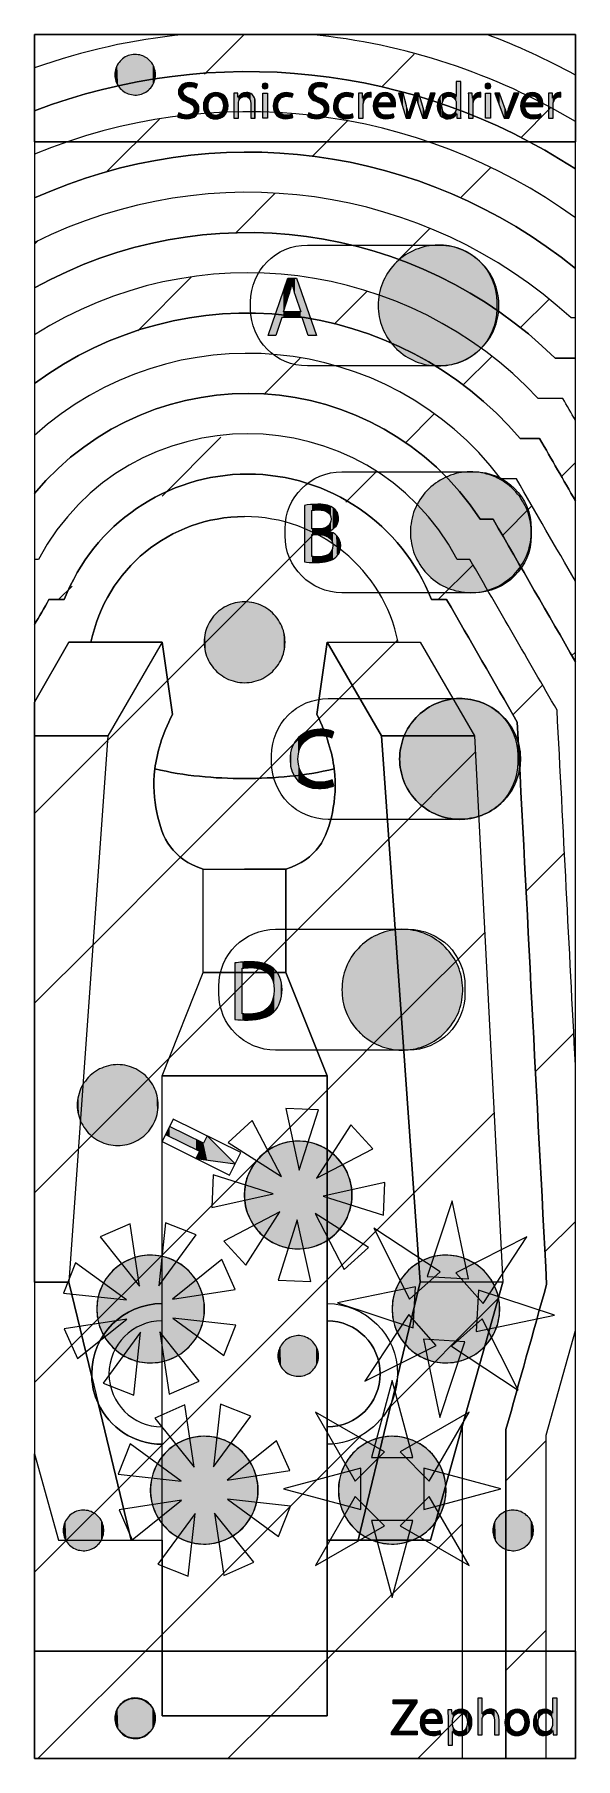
# Model space of a CAD drawing. Extents: x -10 to 112, y 72 to 347.
# Drawn here: x 71.3 to 111.6, y 71.5 to 200 of the extents above.
import ezdxf

# ---------------------------------------------------------------- set-up
doc = ezdxf.new("R2010")
doc.units = 0
for name, color, linetype in [('HOLES', 7, 'CONTINUOUS'), ('LAYER_5', 7, 'CONTINUOUS'), ('LAYER_6', 7, 'CONTINUOUS'), ('LAYER_7', 7, 'CONTINUOUS'), ('OUTLINES', 7, 'CONTINUOUS')]:
    doc.layers.add(name, color=color, linetype=linetype)

# ---------------------------------------------------------------- blocks, each defined once
blk = doc.blocks.new('*X79')
at = {"layer": 'OUTLINES', "color": 7}
for p, q in [((80.76, 165.61), (85.15, 170)), ((94.46, 165.17), (96.68, 167.39)), ((101.33, 157.9), (103.93, 160.5)), ((73.04, 157.9), (74.06, 158.91)), ((71.26, 156.11), (71.38, 156.23)), ((106.91, 149.34), (109.11, 151.53)), ((107.88, 136.17), (110.74, 139.02)), ((108.58, 122.72), (111.44, 125.58)), ((109.28, 109.28), (111.56, 111.56)), ((106.38, 92.23), (109.38, 95.23)), ((106.38, 78.09), (109.38, 81.09))]:
    blk.add_line(p, q, dxfattribs=at)
blk = doc.blocks.new('*X80')
at = {"layer": 'OUTLINES', "color": 7}
for p, q in [((88.37, 173.22), (91.06, 175.91)), ((98.89, 169.6), (101.03, 171.74)), ((106.12, 162.69), (108.32, 164.89)), ((111.3, 153.73), (111.56, 153.99))]:
    blk.add_line(p, q, dxfattribs=at)
blk = doc.blocks.new('*X81')
at = {"layer": 'OUTLINES', "color": 7}
for p, q in [((78.95, 177.94), (82.95, 181.95)), ((93.59, 178.44), (96.04, 180.89)), ((103.18, 173.89), (105.32, 176.03)), ((110.52, 167.08), (111.56, 168.13))]:
    blk.add_line(p, q, dxfattribs=at)
blk = doc.blocks.new('*X82')
at = {"layer": 'OUTLINES', "color": 7}
for p, q in [((86.25, 185.24), (89.2, 188.19)), ((98.39, 183.25), (100.71, 185.56)), ((71.26, 184.4), (71.49, 184.63)), ((107.45, 178.16), (109.59, 180.3))]:
    blk.add_line(p, q, dxfattribs=at)
blk = doc.blocks.new('*X83')
at = {"layer": 'OUTLINES', "color": 7}
for p, q in [((76.66, 189.8), (80.58, 193.72)), ((91.96, 190.95), (94.59, 193.59)), ((102.99, 187.85), (105.25, 190.11))]:
    blk.add_line(p, q, dxfattribs=at)
blk = doc.blocks.new('*X84')
at = {"layer": 'OUTLINES', "color": 7}
for p, q in [((83.93, 197.07), (86.89, 200.02)), ((97.13, 196.13), (99.55, 198.55)), ((107.48, 192.33), (109.67, 194.53))]:
    blk.add_line(p, q, dxfattribs=at)
blk = doc.blocks.new('*X85')
at = {"layer": 'OUTLINES', "color": 7}
for p, q in [((97.65, 140.07), (104.09, 146.52)), ((98.58, 126.87), (104.79, 133.07)), ((99.52, 113.66), (105.49, 119.63))]:
    blk.add_line(p, q, dxfattribs=at)
blk = doc.blocks.new('*X86')
at = {"layer": 'OUTLINES', "color": 7}
blk.add_line((97.77, 97.77), (105.8, 105.8), dxfattribs=at)
blk = doc.blocks.new('*X87')
at = {"layer": 'OUTLINES', "color": 7}
blk.add_line((94.93, 151.5), (98.16, 154.72), dxfattribs=at)
blk = doc.blocks.new('*X88')
at = {"layer": 'OUTLINES', "color": 7}
for p, q in [((93.07, 78.92), (103.13, 88.99)), ((71.26, 85.4), (73.65, 87.79)), ((71.52, 71.52), (80.76, 80.76)), ((85.66, 71.52), (88.86, 74.71)), ((99.81, 71.52), (103.13, 74.85))]:
    blk.add_line(p, q, dxfattribs=at)
blk = doc.blocks.new('*X89')
at = {"layer": 'OUTLINES', "color": 7}
for p, q in [((92.43, 149), (94.93, 151.5)), ((89.99, 132.41), (97.65, 140.07)), ((93.07, 121.35), (98.58, 126.87)), ((93.07, 107.21), (99.52, 113.66))]:
    blk.add_line(p, q, dxfattribs=at)
blk = doc.blocks.new('*X90')
at = {"layer": 'OUTLINES', "color": 7}
for p, q in [((81.16, 151.88), (92.11, 162.82)), ((98.16, 154.72), (98.31, 154.88)), ((88.05, 144.62), (92.44, 149.01))]:
    blk.add_line(p, q, dxfattribs=at)
blk = doc.blocks.new('*X91')
at = {"layer": 'OUTLINES', "color": 7}
for p, q in [((97.62, 97.62), (97.77, 97.77)), ((93.07, 93.07), (95.64, 95.64))]:
    blk.add_line(p, q, dxfattribs=at)
blk = doc.blocks.new('*X93')
at = {"layer": 'OUTLINES', "color": 7}
blk.add_line((82.14, 138.71), (88.02, 144.59), dxfattribs=at)
blk = doc.blocks.new('*X94')
at = {"layer": 'OUTLINES', "color": 7}
for p, q in [((80.76, 109.04), (93.07, 121.35)), ((80.76, 94.9), (93.07, 107.21)), ((80.76, 80.76), (93.07, 93.07)), ((88.86, 74.71), (93.07, 78.92))]:
    blk.add_line(p, q, dxfattribs=at)
blk = doc.blocks.new('*X95')
at = {"layer": 'OUTLINES', "color": 7}
blk.add_line((81.27, 123.7), (87.68, 130.11), dxfattribs=at)
blk = doc.blocks.new('*X96')
at = {"layer": 'OUTLINES', "color": 7}
blk.add_line((87.68, 130.11), (89.99, 132.41), dxfattribs=at)
blk = doc.blocks.new('*X97')
at = {"layer": 'OUTLINES', "color": 7}
for p, q in [((76.7, 147.41), (81.16, 151.88)), ((75.62, 132.18), (82.16, 138.73)), ((74.54, 116.96), (81.27, 123.7)), ((74.78, 103.07), (80.76, 109.04))]:
    blk.add_line(p, q, dxfattribs=at)
blk = doc.blocks.new('*X98')
at = {"layer": 'OUTLINES', "color": 7}
blk.add_line((77.52, 91.66), (80.76, 94.9), dxfattribs=at)
blk = doc.blocks.new('*X101')
at = {"layer": 'OUTLINES', "color": 7}
for p, q in [((71.26, 99.55), (74.78, 103.07)), ((73.65, 87.79), (77.52, 91.66))]:
    blk.add_line(p, q, dxfattribs=at)
blk = doc.blocks.new('*X102')
at = {"layer": 'OUTLINES', "color": 7}
for p, q in [((71.26, 141.97), (76.7, 147.41)), ((71.26, 127.83), (75.62, 132.18)), ((71.26, 113.69), (74.54, 116.96))]:
    blk.add_line(p, q, dxfattribs=at)
blk = doc.blocks.new('BLOCK_3')
at = {"layer": 'OUTLINES'}
for points in [[(80.76, 154.72), (76.72, 147.74), (71.26, 147.74), (71.26, 150.27), (73.83, 154.72), (75.47, 154.72), (80.76, 154.72)], [(99.99, 154.72), (104.03, 147.74), (97.1, 147.74), (93.07, 154.72), (98.35, 154.72), (99.99, 154.72)], [(76.72, 147.74), (73.83, 107.03), (71.26, 107.03), (71.26, 147.74), (76.72, 147.74)], [(104.03, 147.74), (106.14, 107.03), (99.99, 107.03), (97.1, 147.74), (104.03, 147.74)], [(89.99, 137.8), (89.99, 130.11), (86.91, 130.11), (83.83, 130.11), (83.83, 137.8), (86.91, 137.8), (89.99, 137.8)], [(89.99, 130.11), (93.07, 122.41), (86.91, 122.41), (80.76, 122.41), (83.83, 130.11), (86.91, 130.11), (89.99, 130.11)], [(93.07, 87.79), (93.07, 74.71), (86.91, 74.71), (80.76, 74.71), (80.76, 87.79), (80.76, 94.95), (80.76, 96.24), (80.76, 104.14), (80.76, 105.43), (80.76, 122.41), (86.91, 122.41), (93.07, 122.41), (93.07, 105.43), (93.07, 104.14), (93.07, 96.24), (93.07, 94.95), (93.07, 87.79)], [(103.13, 96.27), (103.13, 71.52), (71.26, 71.52), (71.26, 94.23), (73.06, 87.79), (78.45, 87.79), (80.76, 87.79), (80.76, 74.71), (86.91, 74.71), (93.07, 74.71), (93.07, 87.79), (95.37, 87.79), (100.76, 87.79), (103.13, 96.27)]]:
    blk.add_lwpolyline(points, dxfattribs=at)
for points, knots in [([(111.56, 193.54), (111.56, 193.54), (111.56, 190), (111.56, 190), (99.59, 197.81), (84.61, 199.42), (71.26, 194.34), (71.26, 194.34), (71.26, 197.53), (71.26, 197.53), (74.9, 198.82), (78.57, 199.64), (82.41, 200.02), (82.41, 200.02), (91.9, 200.02), (91.9, 200.02), (98.84, 199.33), (105.56, 197.11), (111.56, 193.54)], [0, 0, 0, 0, 1, 1, 1, 2, 2, 2, 3, 3, 3, 4, 4, 4, 5, 5, 5, 6, 6, 6, 6]), ([(111.56, 186.36), (111.56, 186.36), (111.56, 182.58), (111.56, 182.58), (100.21, 191.82), (84.61, 193.86), (71.26, 187.84), (71.26, 187.84), (71.26, 191.11), (71.26, 191.11), (84.61, 196.62), (99.86, 194.82), (111.56, 186.36)], [0, 0, 0, 0, 1, 1, 1, 2, 2, 2, 3, 3, 3, 4, 4, 4, 4]), ([(111.56, 178.9), (111.56, 178.9), (111.56, 175.9), (111.56, 175.9), (111.06, 175.9), (110.55, 175.9), (110.05, 175.9), (99.71, 186.05), (83.92, 188.18), (71.26, 181.13), (71.26, 181.13), (71.26, 184.52), (71.26, 184.52), (84.47, 191.1), (100.36, 188.86), (111.24, 178.9), (111.35, 178.9), (111.46, 178.9), (111.56, 178.9)], [0, 0, 0, 0, 1, 1, 1, 2, 2, 2, 3, 3, 3, 4, 4, 4, 5, 5, 5, 6, 6, 6, 6]), ([(111.56, 171.27), (111.56, 171.27), (111.56, 165.27), (111.56, 165.27), (110.67, 166.81), (109.78, 168.36), (108.89, 169.9), (108.41, 169.9), (107.93, 169.9), (107.45, 169.9), (98.34, 180.57), (82.53, 182.37), (71.26, 174.01), (71.26, 174.01), (71.26, 177.64), (71.26, 177.64), (83.29, 185.27), (99.04, 183.28), (108.79, 172.9), (109.4, 172.9), (110.01, 172.9), (110.62, 172.9), (110.93, 172.36), (111.25, 171.81), (111.56, 171.27)], [0, 0, 0, 0, 1, 1, 1, 2, 2, 2, 3, 3, 3, 4, 4, 4, 5, 5, 5, 6, 6, 6, 7, 7, 7, 8, 8, 8, 8]), ([(111.56, 159.27), (111.56, 159.27), (111.56, 153.27), (111.56, 153.27), (109.52, 156.82), (107.47, 160.36), (105.43, 163.9), (105.1, 163.9), (104.78, 163.9), (104.46, 163.9), (96.85, 175.54), (80.15, 176.5), (71.26, 165.81), (71.26, 165.81), (71.26, 170.13), (71.26, 170.13), (81.55, 179.45), (97.62, 177.96), (106.01, 166.9), (106.39, 166.9), (106.78, 166.9), (107.16, 166.9), (108.63, 164.36), (110.09, 161.82), (111.56, 159.27)], [0, 0, 0, 0, 1, 1, 1, 2, 2, 2, 3, 3, 3, 4, 4, 4, 5, 5, 5, 6, 6, 6, 7, 7, 7, 8, 8, 8, 8]), ([(111.56, 123.21), (111.56, 123.21), (111.56, 103.43), (111.56, 103.43), (111.56, 103.43), (109.38, 95.62), (109.38, 95.62), (109.38, 95.62), (109.38, 71.52), (109.38, 71.52), (109.38, 71.52), (106.38, 71.52), (106.38, 71.52), (106.38, 79.7), (106.38, 87.87), (106.38, 96.04), (107.39, 99.65), (108.4, 103.25), (109.41, 106.86), (108.68, 120.84), (107.95, 134.81), (107.23, 148.78), (105.47, 151.82), (103.72, 154.86), (101.96, 157.9), (101.59, 157.9), (101.21, 157.9), (100.83, 157.9), (98.64, 163.54), (93.21, 167.26), (87.15, 167.26), (81.1, 167.26), (75.67, 163.54), (73.48, 157.9), (73.1, 157.9), (72.72, 157.9), (72.34, 157.9), (71.98, 157.27), (71.62, 156.65), (71.26, 156.03), (71.26, 156.03), (71.26, 160.9), (71.26, 160.9), (71.36, 160.9), (71.46, 160.9), (71.56, 160.9), (78.21, 173.38), (96.1, 173.38), (102.75, 160.9), (103.06, 160.9), (103.38, 160.9), (103.7, 160.9), (105.86, 157.15), (108.02, 153.41), (110.19, 149.66), (110.65, 140.84), (111.1, 132.02), (111.56, 123.21)], [0, 0, 0, 0, 1, 1, 1, 2, 2, 2, 3, 3, 3, 4, 4, 4, 5, 5, 5, 6, 6, 6, 7, 7, 7, 8, 8, 8, 9, 9, 9, 10, 10, 10, 11, 11, 11, 12, 12, 12, 13, 13, 13, 14, 14, 14, 15, 15, 15, 16, 16, 16, 17, 17, 17, 18, 18, 18, 19, 19, 19, 19]), ([(98.35, 154.72), (98.35, 154.72), (93.07, 154.72), (93.07, 154.72), (93.07, 154.72), (92.3, 149.34), (92.3, 149.34), (93.06, 147.81), (93.44, 146.48), (93.59, 145.29), (93.59, 145.29), (93.59, 145.29), (93.59, 145.29), (91.38, 144.76), (89.18, 144.57), (86.91, 144.57), (84.65, 144.57), (82.44, 144.76), (80.23, 145.29), (80.38, 146.48), (80.76, 147.81), (81.53, 149.34), (81.53, 149.34), (80.76, 154.72), (80.76, 154.72), (80.76, 154.72), (75.47, 154.72), (75.47, 154.72), (76.57, 160.17), (81.35, 164.09), (86.91, 164.09), (92.47, 164.09), (97.25, 160.17), (98.35, 154.72)], [0, 0, 0, 0, 1, 1, 1, 2, 2, 2, 3, 3, 3, 4, 4, 4, 5, 5, 5, 6, 6, 6, 7, 7, 7, 8, 8, 8, 9, 9, 9, 10, 10, 10, 11, 11, 11, 11]), ([(83.83, 137.8), (83.83, 137.8), (83.83, 130.11), (83.83, 130.11), (83.83, 130.11), (80.76, 122.41), (80.76, 122.41), (80.76, 122.41), (80.76, 105.43), (80.76, 105.43), (77.87, 105.43), (75.52, 103.08), (75.52, 100.19), (75.52, 100.11), (75.52, 100.04), (75.53, 99.97), (75.53, 99.97), (73.83, 107.03), (73.83, 107.03), (73.83, 107.03), (76.72, 147.74), (76.72, 147.74), (76.72, 147.74), (80.76, 154.72), (80.76, 154.72), (80.76, 154.72), (81.53, 149.34), (81.53, 149.34), (80.76, 147.81), (80.38, 146.48), (80.23, 145.29), (80.08, 144.07), (80.18, 143), (80.37, 142.03), (80.76, 140.11), (81.53, 138.57), (83.83, 137.8)], [0, 0, 0, 0, 1, 1, 1, 2, 2, 2, 3, 3, 3, 4, 4, 4, 5, 5, 5, 6, 6, 6, 7, 7, 7, 8, 8, 8, 9, 9, 9, 10, 10, 10, 11, 11, 11, 12, 12, 12, 12]), ([(97.1, 147.74), (97.1, 147.74), (99.99, 107.03), (99.99, 107.03), (99.99, 107.03), (98.3, 99.98), (98.3, 99.98), (98.31, 100.05), (98.31, 100.12), (98.31, 100.19), (98.31, 103.08), (95.96, 105.43), (93.07, 105.43), (93.07, 105.43), (93.07, 122.41), (93.07, 122.41), (93.07, 122.41), (89.99, 130.11), (89.99, 130.11), (89.99, 130.11), (89.99, 137.8), (89.99, 137.8), (92.3, 138.57), (93.07, 140.11), (93.45, 142.03), (93.64, 143), (93.74, 144.07), (93.59, 145.29), (93.44, 146.48), (93.06, 147.81), (92.3, 149.34), (92.3, 149.34), (93.07, 154.72), (93.07, 154.72), (93.07, 154.72), (97.1, 147.74), (97.1, 147.74)], [0, 0, 0, 0, 1, 1, 1, 2, 2, 2, 3, 3, 3, 4, 4, 4, 5, 5, 5, 6, 6, 6, 7, 7, 7, 8, 8, 8, 9, 9, 9, 10, 10, 10, 11, 11, 11, 12, 12, 12, 12]), ([(93.59, 145.29), (93.74, 144.07), (93.64, 143), (93.45, 142.03), (93.07, 140.11), (92.3, 138.57), (89.99, 137.8), (89.99, 137.8), (86.91, 137.8), (86.91, 137.8), (86.91, 137.8), (83.83, 137.8), (83.83, 137.8), (81.53, 138.57), (80.76, 140.11), (80.37, 142.03), (80.18, 143), (80.08, 144.07), (80.23, 145.29), (82.44, 144.76), (84.65, 144.57), (86.91, 144.57), (89.18, 144.57), (91.38, 144.76), (93.59, 145.29), (93.59, 145.29), (93.59, 145.29), (93.59, 145.29)], [0, 0, 0, 0, 1, 1, 1, 2, 2, 2, 3, 3, 3, 4, 4, 4, 5, 5, 5, 6, 6, 6, 7, 7, 7, 8, 8, 8, 9, 9, 9, 9]), ([(76, 98), (76, 98), (78.45, 87.79), (78.45, 87.79), (78.45, 87.79), (73.06, 87.79), (73.06, 87.79), (73.06, 87.79), (71.26, 94.23), (71.26, 94.23), (71.26, 94.23), (71.26, 107.03), (71.26, 107.03), (71.26, 107.03), (73.83, 107.03), (73.83, 107.03), (73.83, 107.03), (75.53, 99.97), (75.53, 99.97), (75.55, 99.27), (75.72, 98.6), (76, 98)], [0, 0, 0, 0, 1, 1, 1, 2, 2, 2, 3, 3, 3, 4, 4, 4, 5, 5, 5, 6, 6, 6, 7, 7, 7, 7]), ([(106.14, 107.03), (106.14, 107.03), (103.13, 96.28), (103.13, 96.28), (103.13, 96.28), (103.13, 96.27), (103.13, 96.27), (103.13, 96.27), (100.76, 87.79), (100.76, 87.79), (100.76, 87.79), (95.37, 87.79), (95.37, 87.79), (95.37, 87.79), (97.82, 97.99), (97.82, 97.99), (98.1, 98.6), (98.27, 99.27), (98.3, 99.98), (98.3, 99.98), (99.99, 107.03), (99.99, 107.03), (99.99, 107.03), (106.14, 107.03), (106.14, 107.03)], [0, 0, 0, 0, 1, 1, 1, 2, 2, 2, 3, 3, 3, 4, 4, 4, 5, 5, 5, 6, 6, 6, 7, 7, 7, 8, 8, 8, 8]), ([(80.76, 104.14), (80.76, 104.14), (80.76, 96.24), (80.76, 96.24), (78.58, 96.24), (76.81, 98.01), (76.81, 100.19), (76.81, 102.37), (78.58, 104.14), (80.76, 104.14)], [0, 0, 0, 0, 1, 1, 1, 2, 2, 2, 3, 3, 3, 3]), ([(93.07, 104.14), (95.25, 104.14), (97.01, 102.37), (97.01, 100.19), (97.01, 98.01), (95.25, 96.24), (93.07, 96.24), (93.07, 96.24), (93.07, 104.14), (93.07, 104.14)], [0, 0, 0, 0, 1, 1, 1, 2, 2, 2, 3, 3, 3, 3]), ([(80.76, 94.95), (80.76, 94.95), (80.76, 87.79), (80.76, 87.79), (80.76, 87.79), (78.45, 87.79), (78.45, 87.79), (78.45, 87.79), (76, 98), (76, 98), (76.83, 96.2), (78.65, 94.95), (80.76, 94.95)], [0, 0, 0, 0, 1, 1, 1, 2, 2, 2, 3, 3, 3, 4, 4, 4, 4]), ([(97.82, 97.99), (97.82, 97.99), (95.37, 87.79), (95.37, 87.79), (95.37, 87.79), (93.07, 87.79), (93.07, 87.79), (93.07, 87.79), (93.07, 94.95), (93.07, 94.95), (95.17, 94.95), (96.99, 96.2), (97.82, 97.99)], [0, 0, 0, 0, 1, 1, 1, 2, 2, 2, 3, 3, 3, 4, 4, 4, 4])]:
    blk.add_open_spline(points, degree=3, knots=knots, dxfattribs=at)
at = {"layer": 'OUTLINES', "color": 7}
for name in ['*X84', '*X83', '*X82', '*X81', '*X80', '*X79', '*X90', '*X87', '*X97', '*X89', '*X102', '*X85', '*X93', '*X96', '*X95', '*X94', '*X86', '*X101', '*X91', '*X98', '*X88']:
    blk.add_blockref(name, (0, 0), dxfattribs=at)
blk = doc.blocks.new('BLOCK_4')
at = {"layer": 'OUTLINES', "color": 7}
for points in [[(109.38, 71.52), (111.56, 71.52), (111.56, 103.43), (111.56, 123.21), (111.56, 153.27), (111.56, 159.27), (111.56, 165.27), (111.56, 171.27), (111.56, 175.9), (111.56, 178.9), (111.56, 182.58), (111.56, 186.36), (111.56, 190), (111.56, 193.54), (111.56, 196.99), (111.56, 200.02), (104.97, 200.02), (91.9, 200.02), (82.41, 200.02), (71.26, 200.02), (71.26, 197.53), (71.26, 194.34), (71.26, 191.11), (71.26, 187.84), (71.26, 184.52), (71.26, 181.13), (71.26, 177.64), (71.26, 174.01), (71.26, 170.13), (71.26, 165.81), (71.26, 160.9), (71.26, 156.03), (71.26, 150.27), (71.26, 147.74), (71.26, 107.03), (71.26, 94.23), (71.26, 71.52), (103.13, 71.52), (106.38, 71.52), (109.38, 71.52)], [(73.83, 154.72), (71.26, 150.27)], [(80.76, 154.72), (75.47, 154.72), (73.83, 154.72)], [(80.76, 154.72), (76.72, 147.74)], [(80.76, 154.72), (81.53, 149.34)], [(93.07, 154.72), (92.3, 149.34)], [(93.07, 154.72), (98.35, 154.72), (99.99, 154.72)], [(93.07, 154.72), (97.1, 147.74)], [(99.99, 154.72), (104.03, 147.74), (97.1, 147.74)], [(71.26, 147.74), (76.72, 147.74)], [(76.72, 147.74), (73.83, 107.03)], [(104.03, 147.74), (106.14, 107.03), (103.13, 96.28), (103.13, 96.27), (100.76, 87.79), (95.37, 87.79)], [(97.1, 147.74), (99.99, 107.03)], [(83.83, 130.11), (83.83, 137.8)], [(83.83, 137.8), (86.91, 137.8)], [(89.99, 137.8), (86.91, 137.8)], [(89.99, 130.11), (89.99, 137.8)], [(80.76, 122.41), (83.83, 130.11)], [(83.83, 130.11), (86.91, 130.11)], [(89.99, 130.11), (86.91, 130.11)], [(93.07, 122.41), (89.99, 130.11)], [(80.76, 87.79), (80.76, 94.95), (80.76, 96.24), (80.76, 104.14), (80.76, 105.43), (80.76, 122.41)], [(80.76, 122.41), (86.91, 122.41)], [(93.07, 122.41), (86.91, 122.41)], [(93.07, 87.79), (93.07, 94.95), (93.07, 96.24), (93.07, 104.14), (93.07, 105.43), (93.07, 122.41)], [(71.26, 107.03), (73.83, 107.03)], [(73.83, 107.03), (75.53, 99.97), (76, 98), (78.45, 87.79)], [(99.99, 107.03), (98.3, 99.98), (97.82, 97.99), (95.37, 87.79)], [(106.14, 107.03), (99.99, 107.03)], [(109.38, 71.52), (109.38, 95.62), (111.56, 103.43)], [(103.13, 96.27), (103.13, 71.52)], [(71.26, 94.23), (73.06, 87.79), (78.45, 87.79)], [(78.45, 87.79), (80.76, 87.79)], [(80.76, 87.79), (80.76, 74.71), (86.91, 74.71)], [(93.07, 87.79), (93.07, 74.71), (86.91, 74.71)], [(95.37, 87.79), (93.07, 87.79)]]:
    blk.add_lwpolyline(points, dxfattribs=at)
for points in [[(82.41, 200.02), (78.57, 199.64), (74.9, 198.82), (71.26, 197.53)], [(111.56, 190), (99.59, 197.81), (84.61, 199.42), (71.26, 194.34)], [(111.56, 193.54), (105.56, 197.11), (98.84, 199.33), (91.9, 200.02)], [(111.56, 196.99), (109.43, 198.17), (107.25, 199.17), (104.97, 200.02)], [(111.56, 186.36), (99.86, 194.82), (84.61, 196.62), (71.26, 191.11)], [(111.56, 182.58), (100.21, 191.82), (84.61, 193.86), (71.26, 187.84)], [(75.47, 154.72), (76.57, 160.17), (81.35, 164.09), (86.91, 164.09)], [(98.35, 154.72), (97.25, 160.17), (92.47, 164.09), (86.91, 164.09)], [(80.23, 145.29), (82.44, 144.76), (84.65, 144.57), (86.91, 144.57)], [(93.59, 145.29), (91.38, 144.76), (89.18, 144.57), (86.91, 144.57)]]:
    blk.add_open_spline(points, degree=3, dxfattribs=at)
for points, knots in [([(111.56, 178.9), (111.46, 178.9), (111.35, 178.9), (111.24, 178.9), (100.36, 188.86), (84.47, 191.1), (71.26, 184.52)], [0, 0, 0, 0, 1, 1, 1, 2, 2, 2, 2]), ([(111.56, 175.9), (111.06, 175.9), (110.55, 175.9), (110.05, 175.9), (99.71, 186.05), (83.92, 188.18), (71.26, 181.13)], [0, 0, 0, 0, 1, 1, 1, 2, 2, 2, 2]), ([(111.56, 171.27), (111.25, 171.81), (110.93, 172.36), (110.62, 172.9), (110.01, 172.9), (109.4, 172.9), (108.79, 172.9), (99.04, 183.28), (83.29, 185.27), (71.26, 177.64)], [0, 0, 0, 0, 1, 1, 1, 2, 2, 2, 3, 3, 3, 3]), ([(111.56, 165.27), (110.67, 166.81), (109.78, 168.36), (108.89, 169.9), (108.41, 169.9), (107.93, 169.9), (107.45, 169.9), (98.34, 180.57), (82.53, 182.37), (71.26, 174.01)], [0, 0, 0, 0, 1, 1, 1, 2, 2, 2, 3, 3, 3, 3]), ([(111.56, 159.27), (110.09, 161.82), (108.63, 164.36), (107.16, 166.9), (106.78, 166.9), (106.39, 166.9), (106.01, 166.9), (97.62, 177.96), (81.55, 179.45), (71.26, 170.13)], [0, 0, 0, 0, 1, 1, 1, 2, 2, 2, 3, 3, 3, 3]), ([(111.56, 153.27), (109.52, 156.82), (107.47, 160.36), (105.43, 163.9), (105.1, 163.9), (104.78, 163.9), (104.46, 163.9), (96.85, 175.54), (80.15, 176.5), (71.26, 165.81)], [0, 0, 0, 0, 1, 1, 1, 2, 2, 2, 3, 3, 3, 3]), ([(111.56, 123.21), (111.1, 132.02), (110.65, 140.84), (110.19, 149.66), (108.02, 153.41), (105.86, 157.15), (103.7, 160.9), (103.38, 160.9), (103.06, 160.9), (102.75, 160.9), (96.1, 173.38), (78.21, 173.38), (71.56, 160.9), (71.46, 160.9), (71.36, 160.9), (71.26, 160.9)], [0, 0, 0, 0, 1, 1, 1, 2, 2, 2, 3, 3, 3, 4, 4, 4, 5, 5, 5, 5]), ([(106.38, 71.52), (106.38, 79.7), (106.38, 87.87), (106.38, 96.04), (107.39, 99.65), (108.4, 103.25), (109.41, 106.86), (108.68, 120.84), (107.95, 134.81), (107.23, 148.78), (105.47, 151.82), (103.72, 154.86), (101.96, 157.9), (101.59, 157.9), (101.21, 157.9), (100.83, 157.9), (98.64, 163.54), (93.21, 167.26), (87.15, 167.26), (81.1, 167.26), (75.67, 163.54), (73.48, 157.9), (73.1, 157.9), (72.72, 157.9), (72.34, 157.9), (71.98, 157.27), (71.62, 156.65), (71.26, 156.03)], [0, 0, 0, 0, 1, 1, 1, 2, 2, 2, 3, 3, 3, 4, 4, 4, 5, 5, 5, 6, 6, 6, 7, 7, 7, 8, 8, 8, 9, 9, 9, 9]), ([(81.53, 149.34), (80.76, 147.81), (80.38, 146.48), (80.23, 145.29), (80.08, 144.07), (80.18, 143), (80.37, 142.03), (80.76, 140.11), (81.53, 138.57), (83.83, 137.8)], [0, 0, 0, 0, 1, 1, 1, 2, 2, 2, 3, 3, 3, 3]), ([(92.3, 149.34), (93.06, 147.81), (93.44, 146.48), (93.59, 145.29), (93.74, 144.07), (93.64, 143), (93.45, 142.03), (93.07, 140.11), (92.3, 138.57), (89.99, 137.8)], [0, 0, 0, 0, 1, 1, 1, 2, 2, 2, 3, 3, 3, 3]), ([(80.76, 105.43), (77.87, 105.43), (75.52, 103.08), (75.52, 100.19), (75.52, 100.11), (75.52, 100.04), (75.53, 99.97), (75.55, 99.27), (75.72, 98.6), (76, 98), (76.83, 96.2), (78.65, 94.95), (80.76, 94.95)], [0, 0, 0, 0, 1, 1, 1, 2, 2, 2, 3, 3, 3, 4, 4, 4, 4]), ([(93.07, 105.43), (95.96, 105.43), (98.31, 103.08), (98.31, 100.19), (98.31, 100.12), (98.31, 100.05), (98.3, 99.98), (98.27, 99.27), (98.1, 98.6), (97.82, 97.99), (96.99, 96.2), (95.17, 94.95), (93.07, 94.95)], [0, 0, 0, 0, 1, 1, 1, 2, 2, 2, 3, 3, 3, 4, 4, 4, 4]), ([(80.76, 104.14), (78.58, 104.14), (76.81, 102.37), (76.81, 100.19), (76.81, 98.01), (78.58, 96.24), (80.76, 96.24)], [0, 0, 0, 0, 1, 1, 1, 2, 2, 2, 2]), ([(93.07, 104.14), (95.25, 104.14), (97.01, 102.37), (97.01, 100.19), (97.01, 98.01), (95.25, 96.24), (93.07, 96.24)], [0, 0, 0, 0, 1, 1, 1, 2, 2, 2, 2])]:
    blk.add_open_spline(points, degree=3, knots=knots, dxfattribs=at)
blk = doc.blocks.new('BLOCK_2')
at = {"layer": 'OUTLINES'}
for name in ['BLOCK_3', 'BLOCK_4']:
    blk.add_blockref(name, (0, 0), dxfattribs=at)
blk = doc.blocks.new('*U103')
at = {"layer": 'LAYER_5', "color": 7}
for points in [[(90.13, 180.31), (89.8, 180.9), (90.13, 181.86)], [(90.45, 181.37), (90.45, 181.86), (90.55, 180.99)], [(90.55, 180.99), (90.55, 181.86), (90.67, 180.59)], [(90.67, 180.59), (90.67, 181.86), (90.79, 180.23)], [(90.79, 180.23), (90.79, 181.86), (91.09, 179.35)], [(89.69, 178.92), (89.24, 179.26), (89.69, 180.57)], [(89.8, 178.92), (89.69, 180.57), (89.8, 180.9)], [(91.21, 178.92), (91.21, 180.65), (91.66, 177.58)], [(89.24, 177.58), (88.67, 177.58), (89.24, 179.26)]]:
    blk.add_solid(points, dxfattribs=at)
at = {"layer": 'LAYER_5', "color": 7, "extrusion": (0, 0, -1)}
for points in [[(-90.13, 180.31), (-90.13, 181.86), (-90.22, 180.59)], [(-90.22, 180.59), (-90.13, 181.86), (-90.22, 181.86)], [(-90.22, 180.59), (-90.22, 181.86), (-90.34, 180.98)], [(-90.34, 180.98), (-90.22, 181.86), (-90.34, 181.86)], [(-90.34, 180.98), (-90.34, 181.86), (-90.44, 181.37)], [(-90.44, 181.37), (-90.34, 181.86), (-90.44, 181.86)], [(-90.44, 181.37), (-90.44, 181.86), (-90.45, 181.37)], [(-90.45, 181.37), (-90.44, 181.86), (-90.45, 181.86)], [(-90.55, 180.99), (-90.45, 181.86), (-90.55, 181.86)], [(-90.67, 180.59), (-90.55, 181.86), (-90.67, 181.86)], [(-90.79, 180.23), (-90.67, 181.86), (-90.79, 181.86)], [(-91.09, 179.35), (-90.79, 181.86), (-91.09, 180.98)], [(-89.69, 178.92), (-89.69, 180.57), (-89.8, 178.92)], [(-89.8, 179.35), (-89.8, 180.9), (-90.13, 180.31)], [(-91.09, 178.92), (-91.09, 180.98), (-91.21, 178.92)], [(-91.21, 178.92), (-91.09, 180.98), (-91.21, 180.65)], [(-91.66, 177.58), (-91.21, 180.65), (-91.66, 179.31)], [(-89.24, 177.58), (-89.24, 179.26), (-89.69, 178.92)], [(-89.8, 178.92), (-89.8, 179.35), (-90.13, 178.92)], [(-90.13, 178.92), (-89.8, 179.35), (-90.13, 179.35)], [(-90.13, 178.92), (-90.13, 179.35), (-90.22, 178.92)], [(-90.22, 178.92), (-90.13, 179.35), (-90.22, 179.35)], [(-90.22, 178.92), (-90.22, 179.35), (-90.34, 178.92)], [(-90.34, 178.92), (-90.22, 179.35), (-90.34, 179.35)], [(-90.34, 178.92), (-90.34, 179.35), (-90.44, 178.92)], [(-90.44, 178.92), (-90.34, 179.35), (-90.44, 179.35)], [(-90.44, 178.92), (-90.44, 179.35), (-90.45, 178.92)], [(-90.45, 178.92), (-90.44, 179.35), (-90.45, 179.35)], [(-90.45, 178.92), (-90.45, 179.35), (-90.55, 178.92)], [(-90.55, 178.92), (-90.45, 179.35), (-90.55, 179.35)], [(-90.55, 178.92), (-90.55, 179.35), (-90.67, 178.92)], [(-90.67, 178.92), (-90.55, 179.35), (-90.67, 179.35)], [(-90.67, 178.92), (-90.67, 179.35), (-90.79, 178.92)], [(-90.79, 178.92), (-90.67, 179.35), (-90.79, 179.35)], [(-90.79, 178.92), (-90.79, 179.35), (-91.09, 178.92)], [(-91.09, 178.92), (-90.79, 179.35), (-91.09, 179.35)], [(-91.66, 177.58), (-91.66, 179.31), (-92.26, 177.58)]]:
    blk.add_solid(points, dxfattribs=at)
blk = doc.blocks.new('BLOCK_5')
at = {"layer": 'LAYER_5'}
blk.add_lwpolyline([(89.69, 178.92), (89.24, 177.58), (88.67, 177.58), (90.13, 181.86), (90.79, 181.86), (92.26, 177.58), (91.66, 177.58), (91.21, 178.92), (89.69, 178.92)], dxfattribs=at)
blk.add_open_spline([(91.09, 179.35), (91.09, 179.35), (90.67, 180.59), (90.67, 180.59), (90.58, 180.87), (90.52, 181.12), (90.45, 181.37), (90.45, 181.37), (90.44, 181.37), (90.44, 181.37), (90.38, 181.11), (90.31, 180.85), (90.22, 180.59), (90.22, 180.59), (89.8, 179.35), (89.8, 179.35), (89.8, 179.35), (91.09, 179.35), (91.09, 179.35)], degree=3, knots=[0, 0, 0, 0, 1, 1, 1, 2, 2, 2, 3, 3, 3, 4, 4, 4, 5, 5, 5, 6, 6, 6, 6], dxfattribs=at)
at = {"layer": 'LAYER_5', "color": 7}
blk.add_blockref('*U103', (0, 0), dxfattribs=at)
blk = doc.blocks.new('*U104')
at = {"layer": 'LAYER_5', "color": 7}
for points in [[(91.73, 160.68), (91.37, 164.92), (91.73, 164.97)], [(91.37, 160.71), (91.37, 164.92), (91.73, 160.68)], [(91.83, 160.67), (91.73, 164.97), (91.83, 164.99)], [(91.73, 160.68), (91.73, 164.97), (91.83, 160.67)], [(91.83, 160.67), (91.83, 164.99), (91.93, 160.67)], [(91.93, 160.67), (91.83, 164.99), (91.93, 164.99)], [(92.11, 164.58), (91.93, 164.99), (92.11, 165)], [(92.13, 164.58), (92.11, 165), (92.13, 165)], [(92.23, 164.58), (92.13, 165), (92.23, 165.01)], [(92.25, 164.58), (92.23, 165.01), (92.25, 165.01)], [(92.38, 164.59), (92.25, 165.01), (92.38, 165.01)], [(92.42, 164.59), (92.42, 165.01), (92.43, 164.59)], [(92.43, 164.59), (92.43, 165.01), (92.54, 164.58)], [(92.54, 164.58), (92.54, 165.01), (92.6, 164.58)], [(92.6, 164.58), (92.6, 165), (92.61, 164.58)], [(92.61, 164.58), (92.61, 165), (92.62, 164.58)], [(92.62, 164.58), (92.62, 165), (92.64, 164.58)], [(92.64, 164.58), (92.64, 165), (92.71, 164.57)], [(92.71, 164.57), (92.71, 165), (92.71, 164.57)], [(92.71, 164.57), (92.71, 165), (92.72, 164.56)], [(92.72, 164.56), (92.72, 165), (92.73, 164.56)], [(92.73, 164.56), (92.73, 165), (92.76, 164.56)], [(92.76, 164.56), (92.76, 164.99), (92.8, 164.55)], [(92.8, 164.55), (92.8, 164.99), (92.8, 164.55)], [(92.8, 164.55), (92.8, 164.99), (92.81, 164.55)], [(92.81, 164.55), (92.81, 164.99), (92.82, 164.54)], [(92.82, 164.54), (92.82, 164.98), (92.88, 164.53)], [(92.88, 164.53), (92.88, 164.97), (92.9, 164.52)], [(92.9, 164.52), (92.9, 164.97), (92.9, 164.52)], [(92.9, 164.52), (92.9, 164.97), (92.91, 164.52)], [(92.91, 164.52), (92.91, 164.97), (92.96, 164.5)], [(92.96, 164.5), (92.96, 164.96), (92.98, 164.49)], [(92.98, 164.49), (92.98, 164.96), (92.99, 164.48)], [(92.99, 164.48), (92.99, 164.95), (93, 164.48)], [(93, 164.48), (93, 164.95), (93.03, 164.47)], [(93.03, 164.47), (93.03, 164.95), (93.05, 164.45)], [(93.05, 164.45), (93.05, 164.94), (93.08, 164.44)], [(93.08, 164.44), (93.08, 164.94), (93.08, 164.44)], [(93.08, 164.44), (93.08, 164.94), (93.08, 164.43)], [(93.08, 164.43), (93.08, 164.94), (93.1, 164.43)], [(93.1, 164.43), (93.1, 164.93), (93.11, 164.41)], [(93.11, 164.41), (93.11, 164.93), (93.12, 164.41)], [(93.12, 164.41), (93.12, 164.92), (93.15, 164.38)], [(93.15, 164.38), (93.15, 164.91), (93.15, 164.38)], [(93.15, 164.38), (93.15, 164.91), (93.16, 164.37)], [(93.16, 164.37), (93.16, 164.91), (93.17, 164.37)], [(93.17, 164.37), (93.17, 164.91), (93.19, 164.35)], [(93.19, 164.35), (93.19, 164.9), (93.21, 164.33)], [(93.21, 164.33), (93.21, 164.89), (93.22, 164.32)], [(93.22, 164.32), (93.22, 164.89), (93.23, 164.3)], [(93.23, 164.3), (93.23, 164.88), (93.24, 164.29)], [(93.24, 164.29), (93.24, 164.88), (93.25, 164.27)], [(93.25, 164.27), (93.25, 164.87), (93.26, 164.26)], [(93.26, 164.26), (93.26, 164.87), (93.29, 164.21)], [(93.29, 164.21), (93.29, 164.86), (93.29, 164.2)], [(93.29, 164.2), (93.29, 164.86), (93.29, 164.2)], [(93.29, 164.2), (93.29, 164.86), (93.3, 164.19)], [(93.3, 164.19), (93.3, 164.86), (93.3, 164.18)], [(93.3, 164.18), (93.3, 164.86), (93.32, 164.14)], [(93.32, 164.14), (93.32, 164.85), (93.32, 164.13)], [(93.32, 164.13), (93.32, 164.85), (93.34, 164.06)], [(93.34, 164.06), (93.34, 164.84), (93.34, 164.05)], [(93.34, 164.05), (93.34, 164.84), (93.34, 164.05)], [(93.34, 164.05), (93.34, 164.84), (93.35, 164.02)], [(93.35, 164.02), (93.35, 164.84), (93.35, 163.99)], [(93.35, 163.99), (93.35, 164.84), (93.35, 163.98)], [(93.35, 163.98), (93.35, 164.83), (93.35, 163.98)], [(93.35, 163.98), (93.35, 164.83), (93.35, 163.97)], [(93.35, 163.97), (93.35, 164.83), (93.36, 163.92)], [(93.36, 163.92), (93.36, 164.83), (93.36, 163.89)], [(92.72, 162.72), (92.71, 163.2), (92.72, 163.2)], [(92.72, 162.72), (92.72, 163.2), (92.73, 162.72)], [(92.73, 162.72), (92.72, 163.2), (92.73, 163.2)], [(92.76, 162.71), (92.73, 163.2), (92.76, 163.21)], [(92.73, 162.72), (92.73, 163.2), (92.76, 162.71)], [(92.8, 162.71), (92.76, 163.21), (92.8, 163.22)], [(92.76, 162.71), (92.76, 163.21), (92.8, 162.71)], [(92.8, 162.71), (92.8, 163.22), (92.8, 162.71)], [(92.8, 162.71), (92.8, 163.22), (92.8, 163.22)], [(92.8, 162.71), (92.8, 163.22), (92.81, 162.7)], [(92.81, 162.7), (92.8, 163.22), (92.81, 163.22)], [(92.81, 162.7), (92.81, 163.22), (92.82, 162.7)], [(92.82, 162.7), (92.81, 163.22), (92.82, 163.22)], [(92.88, 162.69), (92.82, 163.22), (92.88, 163.25)], [(92.82, 162.7), (92.82, 163.22), (92.88, 162.69)], [(92.88, 162.69), (92.88, 163.25), (92.9, 162.68)], [(92.9, 162.68), (92.88, 163.25), (92.9, 163.25)], [(92.91, 162.68), (92.9, 163.25), (92.91, 163.26)], [(92.9, 162.68), (92.9, 163.25), (92.9, 162.68)], [(92.9, 162.68), (92.9, 163.25), (92.9, 163.25)], [(92.9, 162.68), (92.9, 163.25), (92.91, 162.68)], [(92.96, 162.66), (92.91, 163.26), (92.96, 163.28)], [(92.91, 162.68), (92.91, 163.26), (92.96, 162.66)], [(92.98, 162.65), (92.96, 163.28), (92.98, 163.29)], [(92.96, 162.66), (92.96, 163.28), (92.98, 162.65)], [(92.99, 162.65), (92.98, 163.29), (92.99, 163.3)], [(92.98, 162.65), (92.98, 163.29), (92.99, 162.65)], [(92.99, 162.65), (92.99, 163.3), (93, 162.64)], [(93, 162.64), (92.99, 163.3), (93, 163.3)], [(93.03, 162.63), (93, 163.3), (93.03, 163.32)], [(93, 162.64), (93, 163.3), (93.03, 162.63)], [(93.05, 162.62), (93.03, 163.32), (93.05, 163.33)], [(93.03, 162.63), (93.03, 163.32), (93.05, 162.62)], [(93.08, 162.61), (93.05, 163.33), (93.08, 163.35)], [(93.05, 162.62), (93.05, 163.33), (93.08, 162.61)], [(93.08, 162.6), (93.08, 163.35), (93.08, 163.36)], [(93.08, 162.6), (93.08, 163.36), (93.1, 162.6)], [(93.1, 162.6), (93.08, 163.36), (93.1, 163.36)], [(93.08, 162.61), (93.08, 163.35), (93.08, 162.61)], [(93.08, 162.61), (93.08, 163.35), (93.08, 163.35)], [(93.08, 162.61), (93.08, 163.35), (93.08, 162.6)], [(93.11, 162.59), (93.1, 163.36), (93.11, 163.37)], [(93.1, 162.6), (93.1, 163.36), (93.11, 162.59)], [(93.12, 162.58), (93.11, 163.37), (93.12, 163.38)], [(93.11, 162.59), (93.11, 163.37), (93.12, 162.58)], [(93.15, 162.56), (93.12, 163.38), (93.15, 163.41)], [(93.12, 162.58), (93.12, 163.38), (93.15, 162.56)], [(93.16, 162.56), (93.15, 163.41), (93.16, 163.42)], [(93.15, 162.56), (93.15, 163.41), (93.15, 162.56)], [(93.15, 162.56), (93.15, 163.41), (93.15, 163.41)], [(93.15, 162.56), (93.15, 163.41), (93.16, 162.56)], [(93.17, 162.55), (93.16, 163.42), (93.17, 163.43)], [(93.16, 162.56), (93.16, 163.42), (93.17, 162.55)], [(93.19, 162.54), (93.17, 163.43), (93.19, 163.45)], [(93.17, 162.55), (93.17, 163.43), (93.19, 162.54)], [(93.21, 163.01), (93.19, 163.45), (93.21, 163.47)], [(93.22, 163.02), (93.21, 163.47), (93.22, 163.48)], [(93.23, 163.02), (93.22, 163.48), (93.23, 163.49)], [(93.24, 163.03), (93.23, 163.49), (93.24, 163.51)], [(93.25, 163.03), (93.24, 163.51), (93.25, 163.53)], [(93.26, 163.04), (93.25, 163.53), (93.26, 163.54)], [(93.29, 163.05), (93.26, 163.54), (93.29, 163.59)], [(93.3, 163.05), (93.29, 163.6), (93.3, 163.61)], [(93.29, 163.05), (93.29, 163.59), (93.29, 163.6)], [(93.29, 163.05), (93.29, 163.6), (93.29, 163.6)], [(93.32, 163.06), (93.3, 163.62), (93.32, 163.66)], [(93.3, 163.05), (93.3, 163.61), (93.3, 163.62)], [(93.34, 163.07), (93.32, 163.67), (93.34, 163.73)], [(93.32, 163.06), (93.32, 163.66), (93.32, 163.67)], [(93.35, 163.07), (93.34, 163.74), (93.35, 163.77)], [(93.34, 163.07), (93.34, 163.73), (93.34, 163.74)], [(93.34, 163.07), (93.34, 163.74), (93.34, 163.74)], [(93.36, 163.08), (93.35, 163.81), (93.36, 163.86)], [(93.35, 163.08), (93.35, 163.8), (93.35, 163.81)], [(93.35, 163.08), (93.35, 163.81), (93.35, 163.81)], [(93.35, 163.08), (93.35, 163.81), (93.35, 163.81)], [(93.35, 163.08), (93.35, 163.77), (93.35, 163.8)], [(93.36, 163.08), (93.36, 163.86), (93.36, 163.89)], [(92.38, 162.75), (92.38, 163.17), (92.39, 162.75)], [(92.39, 162.75), (92.39, 163.17), (92.42, 162.75)], [(92.42, 162.75), (92.42, 163.17), (92.43, 162.75)], [(92.43, 162.75), (92.43, 163.17), (92.54, 162.74)], [(92.54, 162.74), (92.43, 163.17), (92.54, 163.17)], [(92.6, 162.74), (92.54, 163.17), (92.6, 163.18)], [(92.54, 162.74), (92.54, 163.17), (92.6, 162.74)], [(92.6, 162.74), (92.6, 163.18), (92.61, 162.74)], [(92.61, 162.74), (92.6, 163.18), (92.61, 163.18)], [(92.61, 162.74), (92.61, 163.18), (92.62, 162.74)], [(92.62, 162.74), (92.61, 163.18), (92.62, 163.18)], [(92.62, 162.74), (92.62, 163.18), (92.64, 162.74)], [(92.64, 162.74), (92.62, 163.18), (92.64, 163.18)], [(92.71, 162.73), (92.64, 163.18), (92.71, 163.2)], [(92.64, 162.74), (92.64, 163.18), (92.71, 162.73)], [(92.71, 162.73), (92.71, 163.2), (92.71, 162.73)], [(92.71, 162.73), (92.71, 163.2), (92.71, 163.2)], [(92.71, 162.73), (92.71, 163.2), (92.72, 162.72)], [(93.19, 162.54), (93.19, 162.99), (93.21, 162.53)], [(93.21, 162.53), (93.21, 162.99), (93.22, 162.52)], [(93.22, 162.52), (93.22, 162.98), (93.23, 162.51)], [(93.23, 162.51), (93.23, 162.98), (93.24, 162.5)], [(93.24, 162.5), (93.24, 162.98), (93.25, 162.49)], [(93.25, 162.49), (93.25, 162.97), (93.26, 162.48)], [(93.26, 162.48), (93.26, 162.97), (93.29, 162.45)], [(93.29, 162.45), (93.29, 162.96), (93.29, 162.45)], [(93.29, 162.45), (93.29, 162.96), (93.29, 162.45)], [(93.29, 162.45), (93.29, 162.96), (93.3, 162.45)], [(93.3, 162.45), (93.3, 162.96), (93.3, 162.44)], [(93.3, 162.44), (93.3, 162.96), (93.32, 162.42)], [(93.32, 162.42), (93.32, 162.95), (93.32, 162.42)], [(93.32, 162.42), (93.32, 162.95), (93.34, 162.4)], [(93.34, 162.4), (93.34, 162.95), (93.34, 162.39)], [(93.34, 162.39), (93.34, 162.95), (93.34, 162.39)], [(93.34, 162.39), (93.34, 162.95), (93.35, 162.39)], [(93.35, 162.39), (93.35, 162.94), (93.35, 162.38)], [(93.35, 162.38), (93.35, 162.94), (93.35, 162.38)], [(93.35, 162.38), (93.35, 162.94), (93.35, 162.38)], [(93.35, 162.38), (93.35, 162.94), (93.35, 162.38)], [(93.35, 162.38), (93.35, 162.94), (93.36, 162.38)], [(93.36, 162.38), (93.36, 162.94), (93.36, 162.37)], [(93.36, 162.37), (93.36, 162.94), (93.4, 162.31)], [(93.4, 162.31), (93.4, 162.92), (93.4, 162.3)], [(93.4, 162.3), (93.4, 162.92), (93.44, 162.22)], [(93.44, 162.22), (93.44, 162.9), (93.44, 162.22)], [(93.44, 162.22), (93.44, 162.9), (93.45, 162.17)], [(93.45, 162.17), (93.45, 162.89), (93.47, 162.13)], [(93.47, 162.13), (93.47, 162.89), (93.47, 162.13)], [(93.47, 162.13), (93.47, 162.89), (93.48, 162.03)], [(93.48, 162.03), (93.48, 162.88), (93.48, 162.03)], [(93.48, 162.03), (93.48, 162.88), (93.49, 161.93)], [(93.49, 160.91), (93.48, 161.82), (93.49, 161.93)], [(91.93, 160.67), (91.93, 161.12), (92.11, 160.67)], [(92.11, 160.67), (92.11, 161.1), (92.13, 160.67)], [(92.13, 160.67), (92.13, 161.1), (92.23, 160.66)], [(92.42, 160.67), (92.39, 161.09), (92.42, 161.09)], [(92.43, 160.67), (92.42, 161.09), (92.43, 161.1)], [(92.54, 160.68), (92.43, 161.1), (92.54, 161.1)], [(92.6, 160.68), (92.54, 161.1), (92.6, 161.1)], [(92.61, 160.68), (92.6, 161.1), (92.61, 161.1)], [(92.62, 160.68), (92.61, 161.1), (92.62, 161.11)], [(92.64, 160.68), (92.62, 161.11), (92.64, 161.11)], [(92.71, 160.69), (92.64, 161.11), (92.71, 161.12)], [(92.71, 160.69), (92.71, 161.12), (92.71, 161.12)], [(92.72, 160.69), (92.71, 161.12), (92.72, 161.12)], [(92.73, 160.69), (92.72, 161.12), (92.73, 161.12)], [(92.76, 160.69), (92.73, 161.12), (92.76, 161.13)], [(92.8, 160.7), (92.76, 161.13), (92.8, 161.14)], [(92.8, 160.7), (92.8, 161.14), (92.8, 161.14)], [(92.81, 160.7), (92.8, 161.14), (92.81, 161.14)], [(92.82, 160.7), (92.81, 161.14), (92.82, 161.14)], [(92.88, 160.72), (92.82, 161.14), (92.88, 161.16)], [(92.9, 160.72), (92.88, 161.16), (92.9, 161.16)], [(92.9, 160.72), (92.9, 161.16), (92.9, 161.16)], [(92.91, 160.72), (92.9, 161.16), (92.91, 161.16)], [(92.96, 160.73), (92.91, 161.16), (92.96, 161.18)], [(92.98, 160.73), (92.96, 161.18), (92.98, 161.19)], [(92.99, 160.74), (92.98, 161.19), (92.99, 161.19)], [(93, 160.74), (92.99, 161.19), (93, 161.2)], [(93.03, 160.74), (93, 161.2), (93.03, 161.21)], [(93.05, 160.75), (93.03, 161.21), (93.05, 161.22)], [(93.08, 160.75), (93.05, 161.22), (93.08, 161.23)], [(93.08, 160.75), (93.08, 161.23), (93.08, 161.24)], [(93.1, 160.75), (93.08, 161.24), (93.1, 161.24)], [(93.08, 160.75), (93.08, 161.23), (93.08, 161.23)], [(93.11, 160.76), (93.1, 161.24), (93.11, 161.25)], [(93.12, 160.76), (93.11, 161.25), (93.12, 161.26)], [(93.15, 160.77), (93.12, 161.26), (93.15, 161.28)], [(93.15, 160.77), (93.15, 161.28), (93.15, 161.28)], [(93.16, 160.77), (93.15, 161.28), (93.16, 161.28)], [(93.17, 160.77), (93.16, 161.28), (93.17, 161.29)], [(93.19, 160.78), (93.17, 161.29), (93.19, 161.3)], [(93.21, 160.79), (93.19, 161.3), (93.21, 161.31)], [(93.22, 160.79), (93.21, 161.31), (93.22, 161.32)], [(93.23, 160.79), (93.22, 161.32), (93.23, 161.33)], [(93.24, 160.8), (93.23, 161.33), (93.24, 161.34)], [(93.25, 160.8), (93.24, 161.34), (93.25, 161.35)], [(93.26, 160.8), (93.25, 161.35), (93.26, 161.36)], [(93.29, 160.81), (93.26, 161.36), (93.29, 161.38)], [(93.29, 160.81), (93.29, 161.38), (93.29, 161.39)], [(93.29, 160.81), (93.29, 161.39), (93.29, 161.39)], [(93.3, 160.82), (93.29, 161.39), (93.3, 161.39)], [(93.32, 160.82), (93.3, 161.4), (93.32, 161.42)], [(93.3, 160.82), (93.3, 161.39), (93.3, 161.4)], [(93.34, 160.83), (93.32, 161.42), (93.34, 161.44)], [(93.32, 160.83), (93.32, 161.42), (93.32, 161.42)], [(93.34, 160.83), (93.34, 161.44), (93.34, 161.45)], [(93.34, 160.83), (93.34, 161.45), (93.34, 161.45)], [(93.35, 160.84), (93.34, 161.45), (93.35, 161.45)], [(93.35, 160.84), (93.35, 161.45), (93.35, 161.46)], [(93.35, 160.84), (93.35, 161.46), (93.35, 161.46)], [(93.35, 160.84), (93.35, 161.46), (93.35, 161.46)], [(93.35, 160.84), (93.35, 161.46), (93.35, 161.46)], [(93.36, 160.84), (93.35, 161.46), (93.36, 161.46)], [(93.4, 160.86), (93.36, 161.47), (93.4, 161.53)], [(93.36, 160.84), (93.36, 161.46), (93.36, 161.47)], [(93.44, 160.88), (93.4, 161.54), (93.44, 161.62)], [(93.4, 160.86), (93.4, 161.53), (93.4, 161.54)], [(93.45, 160.88), (93.44, 161.62), (93.45, 161.67)], [(93.44, 160.88), (93.44, 161.62), (93.44, 161.62)], [(93.47, 160.89), (93.45, 161.67), (93.47, 161.71)], [(93.48, 160.9), (93.47, 161.72), (93.48, 161.81)], [(93.47, 160.89), (93.47, 161.71), (93.47, 161.72)], [(93.48, 160.9), (93.48, 161.81), (93.48, 161.82)]]:
    blk.add_solid(points, dxfattribs=at)
at = {"layer": 'LAYER_5', "color": 7, "extrusion": (0, 0, -1)}
for points in [[(-91.93, 164.55), (-91.93, 164.99), (-92.11, 164.58)], [(-92.11, 164.58), (-92.11, 165), (-92.13, 164.58)], [(-92.13, 164.58), (-92.13, 165), (-92.23, 164.58)], [(-92.23, 164.58), (-92.23, 165.01), (-92.25, 164.58)], [(-92.25, 164.58), (-92.25, 165.01), (-92.38, 164.59)], [(-92.38, 164.59), (-92.38, 165.01), (-92.39, 164.59)], [(-92.39, 164.59), (-92.38, 165.01), (-92.39, 165.01)], [(-92.39, 164.59), (-92.39, 165.01), (-92.42, 164.59)], [(-92.42, 164.59), (-92.39, 165.01), (-92.42, 165.01)], [(-92.43, 164.59), (-92.42, 165.01), (-92.43, 165.01)], [(-92.54, 164.58), (-92.43, 165.01), (-92.54, 165.01)], [(-92.6, 164.58), (-92.54, 165.01), (-92.6, 165)], [(-92.61, 164.58), (-92.6, 165), (-92.61, 165)], [(-92.62, 164.58), (-92.61, 165), (-92.62, 165)], [(-92.64, 164.58), (-92.62, 165), (-92.64, 165)], [(-92.71, 164.57), (-92.64, 165), (-92.71, 165)], [(-92.71, 164.57), (-92.71, 165), (-92.71, 165)], [(-92.72, 164.56), (-92.71, 165), (-92.72, 165)], [(-92.73, 164.56), (-92.72, 165), (-92.73, 165)], [(-92.76, 164.56), (-92.73, 165), (-92.76, 164.99)], [(-92.8, 164.55), (-92.76, 164.99), (-92.8, 164.99)], [(-92.8, 164.55), (-92.8, 164.99), (-92.8, 164.99)], [(-92.81, 164.55), (-92.8, 164.99), (-92.81, 164.99)], [(-92.82, 164.54), (-92.81, 164.99), (-92.82, 164.98)], [(-92.88, 164.53), (-92.82, 164.98), (-92.88, 164.97)], [(-92.9, 164.52), (-92.88, 164.97), (-92.9, 164.97)], [(-92.9, 164.52), (-92.9, 164.97), (-92.9, 164.97)], [(-92.91, 164.52), (-92.9, 164.97), (-92.91, 164.97)], [(-92.96, 164.5), (-92.91, 164.97), (-92.96, 164.96)], [(-92.98, 164.49), (-92.96, 164.96), (-92.98, 164.96)], [(-92.99, 164.48), (-92.98, 164.96), (-92.99, 164.95)], [(-93, 164.48), (-92.99, 164.95), (-93, 164.95)], [(-93.03, 164.47), (-93, 164.95), (-93.03, 164.95)], [(-93.05, 164.45), (-93.03, 164.95), (-93.05, 164.94)], [(-93.08, 164.44), (-93.05, 164.94), (-93.08, 164.94)], [(-93.08, 164.44), (-93.08, 164.94), (-93.08, 164.94)], [(-93.08, 164.43), (-93.08, 164.94), (-93.08, 164.94)], [(-93.1, 164.43), (-93.08, 164.94), (-93.1, 164.93)], [(-93.11, 164.41), (-93.1, 164.93), (-93.11, 164.93)], [(-93.12, 164.41), (-93.11, 164.93), (-93.12, 164.92)], [(-93.15, 164.38), (-93.12, 164.92), (-93.15, 164.91)], [(-93.15, 164.38), (-93.15, 164.91), (-93.15, 164.91)], [(-93.16, 164.37), (-93.15, 164.91), (-93.16, 164.91)], [(-93.17, 164.37), (-93.16, 164.91), (-93.17, 164.91)], [(-93.19, 164.35), (-93.17, 164.91), (-93.19, 164.9)], [(-93.21, 164.33), (-93.19, 164.9), (-93.21, 164.89)], [(-93.22, 164.32), (-93.21, 164.89), (-93.22, 164.89)], [(-93.23, 164.3), (-93.22, 164.89), (-93.23, 164.88)], [(-93.24, 164.29), (-93.23, 164.88), (-93.24, 164.88)], [(-93.25, 164.27), (-93.24, 164.88), (-93.25, 164.87)], [(-93.26, 164.26), (-93.25, 164.87), (-93.26, 164.87)], [(-93.29, 164.21), (-93.26, 164.87), (-93.29, 164.86)], [(-93.29, 164.2), (-93.29, 164.86), (-93.29, 164.86)], [(-93.29, 164.2), (-93.29, 164.86), (-93.29, 164.86)], [(-93.3, 164.19), (-93.29, 164.86), (-93.3, 164.86)], [(-93.3, 164.18), (-93.3, 164.86), (-93.3, 164.86)], [(-93.32, 164.14), (-93.3, 164.86), (-93.32, 164.85)], [(-93.32, 164.13), (-93.32, 164.85), (-93.32, 164.85)], [(-93.34, 164.06), (-93.32, 164.85), (-93.34, 164.84)], [(-93.34, 164.05), (-93.34, 164.84), (-93.34, 164.84)], [(-93.34, 164.05), (-93.34, 164.84), (-93.34, 164.84)], [(-93.35, 164.02), (-93.34, 164.84), (-93.35, 164.84)], [(-93.35, 163.99), (-93.35, 164.84), (-93.35, 164.84)], [(-93.35, 163.98), (-93.35, 164.84), (-93.35, 164.83)], [(-93.35, 163.98), (-93.35, 164.83), (-93.35, 164.83)], [(-93.35, 163.97), (-93.35, 164.83), (-93.35, 164.83)], [(-93.36, 163.92), (-93.35, 164.83), (-93.36, 164.83)], [(-93.36, 163.89), (-93.36, 164.83), (-93.36, 164.83)], [(-93.36, 163.08), (-93.36, 164.83), (-93.4, 163.11)], [(-93.4, 163.11), (-93.36, 164.83), (-93.4, 164.8)], [(-93.4, 163.11), (-93.4, 164.8), (-93.4, 163.11)], [(-93.4, 163.11), (-93.4, 164.8), (-93.4, 164.8)], [(-93.4, 163.11), (-93.4, 164.8), (-93.44, 163.13)], [(-93.44, 163.13), (-93.4, 164.8), (-93.44, 164.78)], [(-93.44, 163.13), (-93.44, 164.78), (-93.44, 163.13)], [(-93.44, 163.13), (-93.44, 164.78), (-93.44, 164.78)], [(-93.44, 163.13), (-93.44, 164.78), (-93.45, 163.14)], [(-93.45, 163.14), (-93.44, 164.78), (-93.45, 164.77)], [(-93.45, 163.14), (-93.45, 164.77), (-93.47, 163.15)], [(-93.47, 163.15), (-93.45, 164.77), (-93.47, 164.76)], [(-93.47, 163.15), (-93.47, 164.76), (-93.47, 163.15)], [(-93.47, 163.15), (-93.47, 164.76), (-93.47, 164.76)], [(-93.47, 163.15), (-93.47, 164.76), (-93.48, 163.16)], [(-93.48, 163.16), (-93.47, 164.76), (-93.48, 164.75)], [(-93.48, 163.16), (-93.48, 164.75), (-93.48, 163.16)], [(-93.48, 163.16), (-93.48, 164.75), (-93.48, 164.75)], [(-93.48, 163.16), (-93.48, 164.75), (-93.49, 163.16)], [(-93.49, 163.16), (-93.48, 164.75), (-93.49, 164.75)], [(-93.49, 163.16), (-93.49, 164.75), (-93.49, 163.16)], [(-93.49, 163.16), (-93.49, 164.75), (-93.49, 164.74)], [(-93.49, 163.16), (-93.49, 164.74), (-93.5, 163.17)], [(-93.5, 163.17), (-93.49, 164.74), (-93.5, 164.74)], [(-93.5, 163.17), (-93.5, 164.74), (-93.56, 163.22)], [(-93.56, 163.22), (-93.5, 164.74), (-93.56, 164.7)], [(-93.56, 163.22), (-93.56, 164.7), (-93.59, 163.24)], [(-93.59, 163.24), (-93.56, 164.7), (-93.59, 164.67)], [(-93.59, 163.24), (-93.59, 164.67), (-93.62, 163.27)], [(-93.62, 163.27), (-93.59, 164.67), (-93.62, 164.65)], [(-93.62, 163.27), (-93.62, 164.65), (-93.65, 163.3)], [(-93.65, 163.3), (-93.62, 164.65), (-93.65, 164.62)], [(-93.65, 163.3), (-93.65, 164.62), (-93.71, 163.37)], [(-93.71, 163.37), (-93.65, 164.62), (-93.71, 164.56)], [(-93.71, 163.37), (-93.71, 164.56), (-93.71, 163.37)], [(-93.71, 163.37), (-93.71, 164.56), (-93.71, 164.56)], [(-93.71, 163.37), (-93.71, 164.56), (-93.72, 163.38)], [(-93.72, 163.38), (-93.71, 164.56), (-93.72, 164.54)], [(-93.72, 163.38), (-93.72, 164.54), (-93.79, 163.48)], [(-93.79, 163.48), (-93.72, 164.54), (-93.79, 164.44)], [(-93.19, 163.01), (-93.19, 163.45), (-93.21, 163.01)], [(-93.21, 163.01), (-93.21, 163.47), (-93.22, 163.02)], [(-93.22, 163.02), (-93.22, 163.48), (-93.23, 163.02)], [(-93.23, 163.02), (-93.23, 163.49), (-93.24, 163.03)], [(-93.24, 163.03), (-93.24, 163.51), (-93.25, 163.03)], [(-93.25, 163.03), (-93.25, 163.53), (-93.26, 163.04)], [(-93.26, 163.04), (-93.26, 163.54), (-93.29, 163.05)], [(-93.29, 163.05), (-93.29, 163.6), (-93.29, 163.05)], [(-93.29, 163.05), (-93.29, 163.6), (-93.3, 163.05)], [(-93.29, 163.05), (-93.29, 163.59), (-93.29, 163.05)], [(-93.3, 163.05), (-93.3, 163.62), (-93.32, 163.06)], [(-93.3, 163.05), (-93.3, 163.61), (-93.3, 163.05)], [(-93.32, 163.06), (-93.32, 163.67), (-93.34, 163.07)], [(-93.32, 163.06), (-93.32, 163.66), (-93.32, 163.06)], [(-93.34, 163.07), (-93.34, 163.74), (-93.34, 163.07)], [(-93.34, 163.07), (-93.34, 163.74), (-93.35, 163.07)], [(-93.34, 163.07), (-93.34, 163.73), (-93.34, 163.07)], [(-93.35, 163.08), (-93.35, 163.81), (-93.35, 163.08)], [(-93.35, 163.08), (-93.35, 163.81), (-93.35, 163.08)], [(-93.35, 163.08), (-93.35, 163.81), (-93.36, 163.08)], [(-93.35, 163.08), (-93.35, 163.8), (-93.35, 163.08)], [(-93.35, 163.07), (-93.35, 163.77), (-93.35, 163.08)], [(-93.36, 163.08), (-93.36, 163.86), (-93.36, 163.08)], [(-93.79, 163.48), (-93.79, 164.44), (-93.81, 163.51)], [(-93.81, 163.51), (-93.79, 164.44), (-93.81, 164.41)], [(-93.81, 163.51), (-93.81, 164.41), (-93.82, 163.55)], [(-93.82, 163.55), (-93.81, 164.41), (-93.82, 164.39)], [(-93.82, 163.55), (-93.82, 164.39), (-93.86, 163.63)], [(-93.86, 163.63), (-93.82, 164.39), (-93.86, 164.27)], [(-93.86, 163.63), (-93.86, 164.27), (-93.87, 163.65)], [(-93.87, 163.65), (-93.86, 164.27), (-93.87, 164.26)], [(-93.87, 163.65), (-93.87, 164.26), (-93.89, 163.75)], [(-93.89, 163.75), (-93.87, 164.26), (-93.89, 164.18)], [(-93.89, 163.75), (-93.89, 164.18), (-93.9, 163.79)], [(-93.9, 163.79), (-93.89, 164.18), (-93.9, 164.08)], [(-93.9, 163.79), (-93.9, 164.08), (-93.9, 163.79)], [(-93.9, 163.79), (-93.9, 164.08), (-93.9, 164.07)], [(-93.9, 163.79), (-93.9, 164.07), (-93.92, 163.95)], [(-91.93, 162.75), (-91.93, 163.17), (-92.11, 162.75)], [(-92.11, 162.75), (-91.93, 163.17), (-92.11, 163.17)], [(-92.11, 162.75), (-92.11, 163.17), (-92.13, 162.75)], [(-92.13, 162.75), (-92.11, 163.17), (-92.13, 163.17)], [(-92.13, 162.75), (-92.13, 163.17), (-92.23, 162.75)], [(-92.23, 162.75), (-92.13, 163.17), (-92.23, 163.17)], [(-92.23, 162.75), (-92.23, 163.17), (-92.25, 162.75)], [(-92.25, 162.75), (-92.23, 163.17), (-92.25, 163.17)], [(-92.25, 162.75), (-92.25, 163.17), (-92.38, 162.75)], [(-92.38, 162.75), (-92.25, 163.17), (-92.38, 163.17)], [(-92.39, 162.75), (-92.38, 163.17), (-92.39, 163.17)], [(-92.42, 162.75), (-92.39, 163.17), (-92.42, 163.17)], [(-92.43, 162.75), (-92.42, 163.17), (-92.43, 163.17)], [(-93.21, 162.53), (-93.19, 162.99), (-93.21, 162.99)], [(-93.22, 162.52), (-93.21, 162.99), (-93.22, 162.98)], [(-93.23, 162.51), (-93.22, 162.98), (-93.23, 162.98)], [(-93.24, 162.5), (-93.23, 162.98), (-93.24, 162.98)], [(-93.25, 162.49), (-93.24, 162.98), (-93.25, 162.97)], [(-93.26, 162.48), (-93.25, 162.97), (-93.26, 162.97)], [(-93.29, 162.45), (-93.26, 162.97), (-93.29, 162.96)], [(-93.29, 162.45), (-93.29, 162.96), (-93.29, 162.96)], [(-93.29, 162.45), (-93.29, 162.96), (-93.29, 162.96)], [(-93.3, 162.45), (-93.29, 162.96), (-93.3, 162.96)], [(-93.3, 162.44), (-93.3, 162.96), (-93.3, 162.96)], [(-93.32, 162.42), (-93.3, 162.96), (-93.32, 162.95)], [(-93.32, 162.42), (-93.32, 162.95), (-93.32, 162.95)], [(-93.34, 162.4), (-93.32, 162.95), (-93.34, 162.95)], [(-93.34, 162.39), (-93.34, 162.95), (-93.34, 162.95)], [(-93.34, 162.39), (-93.34, 162.95), (-93.34, 162.95)], [(-93.35, 162.39), (-93.34, 162.95), (-93.35, 162.94)], [(-93.35, 162.38), (-93.35, 162.94), (-93.35, 162.94)], [(-93.35, 162.38), (-93.35, 162.94), (-93.35, 162.94)], [(-93.35, 162.38), (-93.35, 162.94), (-93.35, 162.94)], [(-93.35, 162.38), (-93.35, 162.94), (-93.35, 162.94)], [(-93.36, 162.38), (-93.35, 162.94), (-93.36, 162.94)], [(-93.36, 162.37), (-93.36, 162.94), (-93.36, 162.94)], [(-93.4, 162.31), (-93.36, 162.94), (-93.4, 162.92)], [(-93.4, 162.3), (-93.4, 162.92), (-93.4, 162.92)], [(-93.44, 162.22), (-93.4, 162.92), (-93.44, 162.9)], [(-93.44, 162.22), (-93.44, 162.9), (-93.44, 162.9)], [(-93.45, 162.17), (-93.44, 162.9), (-93.45, 162.89)], [(-93.47, 162.13), (-93.45, 162.89), (-93.47, 162.89)], [(-93.47, 162.13), (-93.47, 162.89), (-93.47, 162.89)], [(-93.48, 162.03), (-93.47, 162.89), (-93.48, 162.88)], [(-93.48, 162.03), (-93.48, 162.88), (-93.48, 162.88)], [(-93.49, 161.93), (-93.48, 162.88), (-93.49, 162.88)], [(-93.49, 160.91), (-93.49, 162.88), (-93.49, 160.91)], [(-93.49, 160.91), (-93.49, 162.88), (-93.49, 162.87)], [(-93.49, 160.91), (-93.49, 162.87), (-93.5, 160.91)], [(-93.5, 160.91), (-93.49, 162.87), (-93.5, 162.87)], [(-93.5, 160.91), (-93.5, 162.87), (-93.56, 160.95)], [(-93.56, 160.95), (-93.5, 162.87), (-93.56, 162.83)], [(-93.56, 160.95), (-93.56, 162.83), (-93.59, 160.97)], [(-93.59, 160.97), (-93.56, 162.83), (-93.59, 162.81)], [(-93.59, 160.97), (-93.59, 162.81), (-93.62, 160.99)], [(-93.62, 160.99), (-93.59, 162.81), (-93.62, 162.8)], [(-93.62, 160.99), (-93.62, 162.8), (-93.65, 161.01)], [(-93.65, 161.01), (-93.62, 162.8), (-93.65, 162.78)], [(-93.65, 161.01), (-93.65, 162.78), (-93.71, 161.06)], [(-93.71, 161.06), (-93.65, 162.78), (-93.71, 162.72)], [(-93.71, 161.06), (-93.71, 162.72), (-93.71, 161.06)], [(-93.71, 161.06), (-93.71, 162.72), (-93.71, 162.72)], [(-93.71, 161.06), (-93.71, 162.72), (-93.72, 161.07)], [(-93.72, 161.07), (-93.71, 162.72), (-93.72, 162.71)], [(-93.72, 161.07), (-93.72, 162.71), (-93.79, 161.15)], [(-93.79, 161.15), (-93.72, 162.71), (-93.79, 162.66)], [(-93.79, 161.15), (-93.79, 162.66), (-93.81, 161.17)], [(-93.81, 161.17), (-93.79, 162.66), (-93.81, 162.63)], [(-93.81, 161.17), (-93.81, 162.63), (-93.82, 161.19)], [(-93.82, 161.19), (-93.81, 162.63), (-93.82, 162.61)], [(-93.82, 161.19), (-93.82, 162.61), (-93.86, 161.23)], [(-93.86, 161.23), (-93.82, 162.61), (-93.86, 162.56)], [(-93.86, 161.23), (-93.86, 162.56), (-93.87, 161.24)], [(-93.87, 161.24), (-93.86, 162.56), (-93.87, 162.56)], [(-93.87, 161.24), (-93.87, 162.56), (-93.89, 161.29)], [(-93.89, 161.29), (-93.87, 162.56), (-93.89, 162.53)], [(-93.89, 161.29), (-93.89, 162.53), (-93.9, 161.31)], [(-93.9, 161.31), (-93.89, 162.53), (-93.9, 162.51)], [(-93.9, 161.31), (-93.9, 162.51), (-93.9, 161.31)], [(-93.9, 161.31), (-93.9, 162.51), (-93.9, 162.51)], [(-93.9, 161.31), (-93.9, 162.51), (-93.92, 161.33)], [(-93.92, 161.33), (-93.9, 162.51), (-93.92, 162.49)], [(-93.92, 161.33), (-93.92, 162.49), (-93.97, 161.43)], [(-93.97, 161.43), (-93.92, 162.49), (-93.97, 162.38)], [(-93.97, 161.43), (-93.97, 162.38), (-93.99, 161.49)], [(-93.99, 161.49), (-93.97, 162.38), (-93.99, 162.34)], [(-93.99, 161.49), (-93.99, 162.34), (-94.05, 161.66)], [(-94.05, 161.66), (-93.99, 162.34), (-94.05, 162.16)], [(-94.05, 161.66), (-94.05, 162.16), (-94.05, 161.71)], [(-94.05, 161.71), (-94.05, 162.16), (-94.05, 162.14)], [(-94.05, 161.71), (-94.05, 162.14), (-94.07, 161.92)], [(-92.11, 160.67), (-91.93, 161.12), (-92.11, 161.1)], [(-92.13, 160.67), (-92.11, 161.1), (-92.13, 161.1)], [(-92.23, 160.66), (-92.13, 161.1), (-92.23, 161.1)], [(-92.23, 160.66), (-92.23, 161.1), (-92.25, 160.66)], [(-92.25, 160.66), (-92.23, 161.1), (-92.25, 161.1)], [(-92.25, 160.66), (-92.25, 161.1), (-92.38, 160.67)], [(-92.38, 160.67), (-92.25, 161.1), (-92.38, 161.09)], [(-92.38, 160.67), (-92.38, 161.09), (-92.39, 160.67)], [(-92.39, 160.67), (-92.38, 161.09), (-92.39, 161.09)], [(-92.39, 160.67), (-92.39, 161.09), (-92.42, 160.67)], [(-92.42, 160.67), (-92.42, 161.09), (-92.43, 160.67)], [(-92.43, 160.67), (-92.43, 161.1), (-92.54, 160.68)], [(-92.54, 160.68), (-92.54, 161.1), (-92.6, 160.68)], [(-92.6, 160.68), (-92.6, 161.1), (-92.61, 160.68)], [(-92.61, 160.68), (-92.61, 161.1), (-92.62, 160.68)], [(-92.62, 160.68), (-92.62, 161.11), (-92.64, 160.68)], [(-92.64, 160.68), (-92.64, 161.11), (-92.71, 160.69)], [(-92.71, 160.69), (-92.71, 161.12), (-92.71, 160.69)], [(-92.71, 160.69), (-92.71, 161.12), (-92.72, 160.69)], [(-92.72, 160.69), (-92.72, 161.12), (-92.73, 160.69)], [(-92.73, 160.69), (-92.73, 161.12), (-92.76, 160.69)], [(-92.76, 160.69), (-92.76, 161.13), (-92.8, 160.7)], [(-92.8, 160.7), (-92.8, 161.14), (-92.8, 160.7)], [(-92.8, 160.7), (-92.8, 161.14), (-92.81, 160.7)], [(-92.81, 160.7), (-92.81, 161.14), (-92.82, 160.7)], [(-92.82, 160.7), (-92.82, 161.14), (-92.88, 160.72)], [(-92.88, 160.72), (-92.88, 161.16), (-92.9, 160.72)], [(-92.9, 160.72), (-92.9, 161.16), (-92.9, 160.72)], [(-92.9, 160.72), (-92.9, 161.16), (-92.91, 160.72)], [(-92.91, 160.72), (-92.91, 161.16), (-92.96, 160.73)], [(-92.96, 160.73), (-92.96, 161.18), (-92.98, 160.73)], [(-92.98, 160.73), (-92.98, 161.19), (-92.99, 160.74)], [(-92.99, 160.74), (-92.99, 161.19), (-93, 160.74)], [(-93, 160.74), (-93, 161.2), (-93.03, 160.74)], [(-93.03, 160.74), (-93.03, 161.21), (-93.05, 160.75)], [(-93.05, 160.75), (-93.05, 161.22), (-93.08, 160.75)], [(-93.08, 160.75), (-93.08, 161.24), (-93.1, 160.75)], [(-93.08, 160.75), (-93.08, 161.23), (-93.08, 160.75)], [(-93.08, 160.75), (-93.08, 161.23), (-93.08, 160.75)], [(-93.1, 160.75), (-93.1, 161.24), (-93.11, 160.76)], [(-93.11, 160.76), (-93.11, 161.25), (-93.12, 160.76)], [(-93.12, 160.76), (-93.12, 161.26), (-93.15, 160.77)], [(-93.15, 160.77), (-93.15, 161.28), (-93.15, 160.77)], [(-93.15, 160.77), (-93.15, 161.28), (-93.16, 160.77)], [(-93.16, 160.77), (-93.16, 161.28), (-93.17, 160.77)], [(-93.17, 160.77), (-93.17, 161.29), (-93.19, 160.78)], [(-93.19, 160.78), (-93.19, 161.3), (-93.21, 160.79)], [(-93.21, 160.79), (-93.21, 161.31), (-93.22, 160.79)], [(-93.22, 160.79), (-93.22, 161.32), (-93.23, 160.79)], [(-93.23, 160.79), (-93.23, 161.33), (-93.24, 160.8)], [(-93.24, 160.8), (-93.24, 161.34), (-93.25, 160.8)], [(-93.25, 160.8), (-93.25, 161.35), (-93.26, 160.8)], [(-93.26, 160.8), (-93.26, 161.36), (-93.29, 160.81)], [(-93.29, 160.81), (-93.29, 161.39), (-93.29, 160.81)], [(-93.29, 160.81), (-93.29, 161.39), (-93.3, 160.82)], [(-93.29, 160.81), (-93.29, 161.38), (-93.29, 160.81)], [(-93.3, 160.82), (-93.3, 161.4), (-93.32, 160.82)], [(-93.3, 160.82), (-93.3, 161.39), (-93.3, 160.82)], [(-93.32, 160.82), (-93.32, 161.42), (-93.32, 160.83)], [(-93.32, 160.83), (-93.32, 161.42), (-93.34, 160.83)], [(-93.34, 160.83), (-93.34, 161.45), (-93.34, 160.83)], [(-93.34, 160.83), (-93.34, 161.45), (-93.35, 160.84)], [(-93.34, 160.83), (-93.34, 161.44), (-93.34, 160.83)], [(-93.35, 160.84), (-93.35, 161.46), (-93.35, 160.84)], [(-93.35, 160.84), (-93.35, 161.46), (-93.35, 160.84)], [(-93.35, 160.84), (-93.35, 161.46), (-93.35, 160.84)], [(-93.35, 160.84), (-93.35, 161.46), (-93.36, 160.84)], [(-93.35, 160.84), (-93.35, 161.45), (-93.35, 160.84)], [(-93.36, 160.84), (-93.36, 161.47), (-93.4, 160.86)], [(-93.36, 160.84), (-93.36, 161.46), (-93.36, 160.84)], [(-93.4, 160.86), (-93.4, 161.54), (-93.44, 160.88)], [(-93.4, 160.86), (-93.4, 161.53), (-93.4, 160.86)], [(-93.44, 160.88), (-93.44, 161.62), (-93.44, 160.88)], [(-93.44, 160.88), (-93.44, 161.62), (-93.45, 160.88)], [(-93.45, 160.88), (-93.45, 161.67), (-93.47, 160.89)], [(-93.47, 160.89), (-93.47, 161.72), (-93.48, 160.9)], [(-93.47, 160.89), (-93.47, 161.71), (-93.47, 160.89)], [(-93.48, 160.9), (-93.48, 161.82), (-93.49, 160.91)], [(-93.48, 160.9), (-93.48, 161.81), (-93.48, 160.9)]]:
    blk.add_solid(points, dxfattribs=at)
blk = doc.blocks.new('BLOCK_6')
at = {"layer": 'LAYER_5'}
for points, knots in [([(91.37, 164.92), (91.62, 164.97), (92, 165.01), (92.38, 165.01), (92.94, 165.01), (93.29, 164.92), (93.56, 164.7), (93.78, 164.54), (93.92, 164.28), (93.92, 163.95), (93.92, 163.53), (93.64, 163.17), (93.19, 163.01), (93.19, 163.01), (93.19, 162.99), (93.19, 162.99), (93.6, 162.89), (94.07, 162.55), (94.07, 161.92), (94.07, 161.55), (93.93, 161.27), (93.71, 161.06), (93.41, 160.79), (92.93, 160.66), (92.23, 160.66), (91.85, 160.66), (91.56, 160.69), (91.37, 160.71), (91.37, 160.71), (91.37, 164.92), (91.37, 164.92)], [0, 0, 0, 0, 1, 1, 1, 2, 2, 2, 3, 3, 3, 4, 4, 4, 5, 5, 5, 6, 6, 6, 7, 7, 7, 8, 8, 8, 9, 9, 9, 10, 10, 10, 10]), ([(91.93, 163.17), (91.93, 163.17), (92.43, 163.17), (92.43, 163.17), (93.01, 163.17), (93.36, 163.48), (93.36, 163.89), (93.36, 164.39), (92.98, 164.59), (92.42, 164.59), (92.16, 164.59), (92.02, 164.57), (91.93, 164.55), (91.93, 164.55), (91.93, 163.17), (91.93, 163.17)], [0, 0, 0, 0, 1, 1, 1, 2, 2, 2, 3, 3, 3, 4, 4, 4, 5, 5, 5, 5]), ([(91.93, 161.12), (92.04, 161.1), (92.19, 161.09), (92.39, 161.09), (92.96, 161.09), (93.49, 161.3), (93.49, 161.93), (93.49, 162.51), (92.99, 162.75), (92.38, 162.75), (92.38, 162.75), (91.93, 162.75), (91.93, 162.75), (91.93, 162.75), (91.93, 161.12), (91.93, 161.12)], [0, 0, 0, 0, 1, 1, 1, 2, 2, 2, 3, 3, 3, 4, 4, 4, 5, 5, 5, 5])]:
    blk.add_open_spline(points, degree=3, knots=knots, dxfattribs=at)
at = {"layer": 'LAYER_5', "color": 7}
blk.add_blockref('*U104', (0, 0), dxfattribs=at)
blk = doc.blocks.new('*U105')
at = {"layer": 'LAYER_5', "color": 7}
for points in [[(91.13, 147.02), (91.08, 147.75), (91.13, 147.79)], [(91.15, 147.06), (91.13, 147.79), (91.15, 147.81)], [(91.22, 147.15), (91.15, 147.81), (91.22, 147.86)], [(91.25, 147.18), (91.22, 147.86), (91.25, 147.88)], [(91.32, 147.28), (91.25, 147.88), (91.32, 147.92)], [(91.35, 147.31), (91.32, 147.92), (91.35, 147.94)], [(91.39, 147.35), (91.35, 147.94), (91.39, 147.96)], [(91.43, 147.38), (91.39, 147.96), (91.43, 147.98)], [(91.55, 147.48), (91.43, 147.98), (91.55, 148.04)], [(91.58, 147.5), (91.55, 148.04), (91.58, 148.05)], [(91.59, 147.51), (91.58, 148.05), (91.59, 148.05)], [(91.63, 147.53), (91.59, 148.05), (91.63, 148.07)], [(91.77, 147.6), (91.63, 148.07), (91.77, 148.12)], [(91.83, 147.64), (91.77, 148.12), (91.83, 148.14)], [(91.84, 147.64), (91.83, 148.14), (91.84, 148.14)], [(91.87, 147.65), (91.84, 148.14), (91.87, 148.15)], [(91.98, 147.68), (91.87, 148.15), (91.98, 148.18)], [(92.06, 147.71), (91.98, 148.18), (92.06, 148.19)], [(92.16, 147.73), (92.06, 148.19), (92.16, 148.21)], [(92.19, 147.74), (92.16, 148.21), (92.19, 148.21)], [(92.2, 147.74), (92.19, 148.21), (92.2, 148.21)], [(92.29, 147.75), (92.2, 148.21), (92.29, 148.23)], [(92.42, 147.76), (92.29, 148.23), (92.42, 148.23)], [(92.53, 147.77), (92.42, 148.23), (92.53, 148.24)], [(92.54, 147.77), (92.53, 148.24), (92.54, 148.24)], [(92.56, 147.77), (92.56, 148.24), (92.78, 147.76)], [(92.78, 147.76), (92.78, 148.22), (92.78, 147.76)], [(92.78, 147.76), (92.78, 148.22), (92.81, 147.76)], [(92.81, 147.76), (92.81, 148.22), (92.9, 147.74)], [(92.9, 147.74), (92.9, 148.22), (93.03, 147.72)], [(93.03, 147.72), (93.03, 148.2), (93.04, 147.72)], [(93.04, 147.72), (93.04, 148.19), (93.1, 147.71)], [(93.1, 147.71), (93.1, 148.18), (93.19, 147.68)], [(93.19, 147.68), (93.19, 148.17), (93.25, 147.67)], [(93.25, 147.67), (93.25, 148.15), (93.25, 147.67)], [(93.25, 147.67), (93.25, 148.15), (93.36, 147.62)], [(93.36, 147.62), (93.36, 148.12), (93.41, 147.6)], [(93.41, 147.6), (93.41, 148.11), (93.42, 147.59)], [(93.55, 148.02), (93.43, 148.1), (93.55, 148.05)], [(90.39, 145.27), (90.34, 146.47), (90.39, 146.69)], [(90.46, 145.06), (90.39, 146.69), (90.46, 146.9)], [(90.39, 145.27), (90.39, 146.69), (90.39, 145.26)], [(90.39, 145.26), (90.39, 146.69), (90.39, 146.69)], [(90.39, 145.26), (90.39, 146.69), (90.46, 145.06)], [(90.55, 144.86), (90.46, 146.9), (90.55, 147.09)], [(90.46, 145.06), (90.46, 146.9), (90.46, 145.05)], [(90.46, 145.05), (90.46, 146.9), (90.46, 146.9)], [(90.46, 145.05), (90.46, 146.9), (90.55, 144.86)], [(90.65, 144.69), (90.55, 147.1), (90.65, 147.28)], [(90.55, 144.86), (90.55, 147.09), (90.55, 147.1)], [(90.55, 144.86), (90.55, 147.1), (90.65, 144.69)], [(90.55, 144.86), (90.55, 147.09), (90.55, 144.86)], [(90.66, 144.68), (90.65, 147.28), (90.66, 147.29)], [(90.65, 144.69), (90.65, 147.28), (90.66, 144.68)], [(90.77, 144.52), (90.66, 147.29), (90.77, 147.44)], [(90.66, 144.68), (90.66, 147.29), (90.77, 144.52)], [(90.78, 144.51), (90.77, 147.44), (90.78, 147.46)], [(90.77, 144.52), (90.77, 147.44), (90.78, 144.51)], [(90.89, 144.4), (90.78, 147.46), (90.89, 147.57)], [(90.78, 144.51), (90.78, 147.46), (90.89, 144.4)], [(90.91, 146.28), (90.89, 147.57), (90.91, 147.6)], [(90.91, 146.37), (90.91, 147.6), (90.91, 147.61)], [(90.92, 146.41), (90.91, 147.61), (90.92, 147.61)], [(91, 146.72), (90.92, 147.61), (91, 147.68)], [(90.92, 146.43), (90.92, 147.61), (90.92, 147.61)], [(91.01, 146.76), (91, 147.68), (91.01, 147.69)], [(91.06, 146.86), (91.01, 147.69), (91.06, 147.74)], [(91.08, 146.91), (91.06, 147.74), (91.08, 147.75)], [(90.31, 145.73), (90.3, 145.99), (90.31, 146.23)], [(90.34, 145.49), (90.31, 146.23), (90.34, 146.47)], [(90.31, 145.73), (90.31, 146.23), (90.31, 145.73)], [(90.31, 145.73), (90.31, 146.23), (90.31, 146.23)], [(90.31, 145.73), (90.31, 146.23), (90.34, 145.49)], [(90.34, 145.49), (90.34, 146.47), (90.34, 145.49)], [(90.34, 145.49), (90.34, 146.47), (90.34, 146.47)], [(90.34, 145.49), (90.34, 146.47), (90.39, 145.27)], [(90.89, 144.4), (90.89, 146.01), (90.91, 144.38)], [(90.91, 144.38), (90.91, 145.73), (90.91, 144.37)], [(90.91, 144.37), (90.91, 145.63), (90.92, 144.37)], [(90.92, 144.37), (90.92, 145.62), (90.92, 144.37)], [(90.92, 144.37), (90.92, 145.6), (91, 144.3)], [(91, 144.3), (91, 145.3), (91.01, 144.29)], [(91.01, 144.29), (91.01, 145.28), (91.06, 144.25)], [(91.06, 144.25), (91.06, 145.17), (91.08, 144.23)], [(91.08, 144.23), (91.08, 145.12), (91.13, 144.2)], [(91.13, 144.2), (91.13, 145), (91.15, 144.18)], [(91.15, 144.18), (91.15, 144.98), (91.22, 144.14)], [(91.22, 144.14), (91.22, 144.89), (91.25, 144.12)], [(91.25, 144.12), (91.25, 144.85), (91.32, 144.08)], [(91.32, 144.08), (91.32, 144.75), (91.35, 144.07)], [(91.35, 144.07), (91.35, 144.73), (91.39, 144.04)], [(91.39, 144.04), (91.39, 144.69), (91.43, 144.02)], [(91.43, 144.02), (91.43, 144.66), (91.55, 143.97)], [(91.55, 143.97), (91.55, 144.55), (91.58, 143.96)], [(91.58, 143.96), (91.58, 144.54), (91.59, 143.96)], [(91.59, 143.96), (91.59, 144.54), (91.63, 143.95)], [(91.63, 143.95), (91.63, 144.51), (91.77, 143.9)], [(91.77, 143.9), (91.77, 144.44), (91.83, 143.89)], [(91.83, 143.89), (91.83, 144.41), (91.84, 143.89)], [(91.84, 143.89), (91.84, 144.41), (91.87, 143.88)], [(91.87, 143.88), (91.87, 144.4), (91.98, 143.86)], [(91.98, 143.86), (91.98, 144.37), (92.06, 143.85)], [(92.06, 143.85), (92.06, 144.34), (92.16, 143.83)], [(92.16, 143.83), (92.16, 144.32), (92.19, 143.83)], [(92.19, 143.83), (92.19, 144.31), (92.2, 143.83)], [(92.2, 143.83), (92.2, 144.31), (92.29, 143.83)], [(92.29, 143.83), (92.29, 144.31), (92.42, 143.82)], [(92.54, 143.83), (92.53, 144.29), (92.54, 144.29)], [(92.56, 143.83), (92.54, 144.29), (92.56, 144.29)], [(92.78, 143.84), (92.56, 144.29), (92.78, 144.3)], [(92.78, 143.84), (92.78, 144.3), (92.78, 144.3)], [(92.81, 143.84), (92.78, 144.3), (92.81, 144.3)], [(92.9, 143.86), (92.81, 144.3), (92.9, 144.32)], [(93.03, 143.87), (92.9, 144.32), (93.03, 144.33)], [(93.04, 143.88), (93.03, 144.33), (93.04, 144.34)], [(93.1, 143.89), (93.04, 144.34), (93.1, 144.35)], [(93.19, 143.91), (93.1, 144.35), (93.19, 144.38)], [(93.25, 143.92), (93.19, 144.38), (93.25, 144.39)], [(93.36, 143.95), (93.25, 144.39), (93.36, 144.43)], [(93.25, 143.92), (93.25, 144.39), (93.25, 144.39)], [(93.41, 143.97), (93.36, 144.43), (93.41, 144.45)], [(93.42, 143.97), (93.41, 144.45), (93.42, 144.46)], [(93.43, 143.98), (93.42, 144.46), (93.43, 144.46)]]:
    blk.add_solid(points, dxfattribs=at)
at = {"layer": 'LAYER_5', "color": 7, "extrusion": (0, 0, -1)}
for points in [[(-91.13, 147.02), (-91.13, 147.79), (-91.15, 147.06)], [(-91.15, 147.06), (-91.15, 147.81), (-91.22, 147.15)], [(-91.22, 147.15), (-91.22, 147.86), (-91.25, 147.18)], [(-91.25, 147.18), (-91.25, 147.88), (-91.32, 147.28)], [(-91.32, 147.28), (-91.32, 147.92), (-91.35, 147.31)], [(-91.35, 147.31), (-91.35, 147.94), (-91.39, 147.35)], [(-91.39, 147.35), (-91.39, 147.96), (-91.43, 147.38)], [(-91.43, 147.38), (-91.43, 147.98), (-91.55, 147.48)], [(-91.55, 147.48), (-91.55, 148.04), (-91.58, 147.5)], [(-91.58, 147.5), (-91.58, 148.05), (-91.59, 147.51)], [(-91.59, 147.51), (-91.59, 148.05), (-91.63, 147.53)], [(-91.63, 147.53), (-91.63, 148.07), (-91.77, 147.6)], [(-91.77, 147.6), (-91.77, 148.12), (-91.83, 147.64)], [(-91.83, 147.64), (-91.83, 148.14), (-91.84, 147.64)], [(-91.84, 147.64), (-91.84, 148.14), (-91.87, 147.65)], [(-91.87, 147.65), (-91.87, 148.15), (-91.98, 147.68)], [(-91.98, 147.68), (-91.98, 148.18), (-92.06, 147.71)], [(-92.06, 147.71), (-92.06, 148.19), (-92.16, 147.73)], [(-92.16, 147.73), (-92.16, 148.21), (-92.19, 147.74)], [(-92.19, 147.74), (-92.19, 148.21), (-92.2, 147.74)], [(-92.2, 147.74), (-92.2, 148.21), (-92.29, 147.75)], [(-92.29, 147.75), (-92.29, 148.23), (-92.42, 147.76)], [(-92.42, 147.76), (-92.42, 148.23), (-92.53, 147.77)], [(-92.53, 147.77), (-92.53, 148.24), (-92.54, 147.77)], [(-92.54, 147.77), (-92.54, 148.24), (-92.56, 147.77)], [(-92.56, 147.77), (-92.54, 148.24), (-92.56, 148.24)], [(-92.78, 147.76), (-92.56, 148.24), (-92.78, 148.22)], [(-92.78, 147.76), (-92.78, 148.22), (-92.78, 148.22)], [(-92.81, 147.76), (-92.78, 148.22), (-92.81, 148.22)], [(-92.9, 147.74), (-92.81, 148.22), (-92.9, 148.22)], [(-93.03, 147.72), (-92.9, 148.22), (-93.03, 148.2)], [(-93.04, 147.72), (-93.03, 148.2), (-93.04, 148.19)], [(-93.1, 147.71), (-93.04, 148.19), (-93.1, 148.18)], [(-93.19, 147.68), (-93.1, 148.18), (-93.19, 148.17)], [(-93.25, 147.67), (-93.19, 148.17), (-93.25, 148.15)], [(-93.25, 147.67), (-93.25, 148.15), (-93.25, 148.15)], [(-93.36, 147.62), (-93.25, 148.15), (-93.36, 148.12)], [(-93.41, 147.6), (-93.36, 148.12), (-93.41, 148.11)], [(-93.42, 147.59), (-93.41, 148.11), (-93.42, 148.1)], [(-93.42, 147.59), (-93.42, 148.1), (-93.43, 147.64)], [(-93.43, 147.64), (-93.42, 148.1), (-93.43, 148.1)], [(-93.43, 147.64), (-93.43, 148.1), (-93.55, 148.02)], [(-93.55, 148.02), (-93.55, 148.05), (-93.55, 148.05)], [(-90.89, 146.01), (-90.89, 147.57), (-90.91, 146.28)], [(-90.91, 146.37), (-90.91, 147.61), (-90.92, 146.41)], [(-90.91, 146.28), (-90.91, 147.6), (-90.91, 146.37)], [(-90.92, 146.41), (-90.92, 147.61), (-90.92, 146.43)], [(-90.92, 146.43), (-90.92, 147.61), (-91, 146.72)], [(-91, 146.72), (-91, 147.68), (-91.01, 146.76)], [(-91.01, 146.76), (-91.01, 147.69), (-91.06, 146.86)], [(-91.06, 146.86), (-91.06, 147.74), (-91.08, 146.91)], [(-91.08, 146.91), (-91.08, 147.75), (-91.13, 147.02)], [(-90.91, 144.38), (-90.89, 146.01), (-90.91, 145.73)], [(-90.91, 144.37), (-90.91, 145.73), (-90.91, 145.63)], [(-90.92, 144.37), (-90.91, 145.63), (-90.92, 145.62)], [(-90.92, 144.37), (-90.92, 145.62), (-90.92, 145.6)], [(-91, 144.3), (-90.92, 145.6), (-91, 145.3)], [(-91.01, 144.29), (-91, 145.3), (-91.01, 145.28)], [(-91.06, 144.25), (-91.01, 145.28), (-91.06, 145.17)], [(-91.08, 144.23), (-91.06, 145.17), (-91.08, 145.12)], [(-91.13, 144.2), (-91.08, 145.12), (-91.13, 145)], [(-91.15, 144.18), (-91.13, 145), (-91.15, 144.98)], [(-91.22, 144.14), (-91.15, 144.98), (-91.22, 144.89)], [(-91.25, 144.12), (-91.22, 144.89), (-91.25, 144.85)], [(-91.32, 144.08), (-91.25, 144.85), (-91.32, 144.75)], [(-91.35, 144.07), (-91.32, 144.75), (-91.35, 144.73)], [(-91.39, 144.04), (-91.35, 144.73), (-91.39, 144.69)], [(-91.43, 144.02), (-91.39, 144.69), (-91.43, 144.66)], [(-91.55, 143.97), (-91.43, 144.66), (-91.55, 144.55)], [(-91.58, 143.96), (-91.55, 144.55), (-91.58, 144.54)], [(-91.59, 143.96), (-91.58, 144.54), (-91.59, 144.54)], [(-91.63, 143.95), (-91.59, 144.54), (-91.63, 144.51)], [(-91.77, 143.9), (-91.63, 144.51), (-91.77, 144.44)], [(-91.83, 143.89), (-91.77, 144.44), (-91.83, 144.41)], [(-91.84, 143.89), (-91.83, 144.41), (-91.84, 144.41)], [(-91.87, 143.88), (-91.84, 144.41), (-91.87, 144.4)], [(-91.98, 143.86), (-91.87, 144.4), (-91.98, 144.37)], [(-92.06, 143.85), (-91.98, 144.37), (-92.06, 144.34)], [(-92.16, 143.83), (-92.06, 144.34), (-92.16, 144.32)], [(-92.19, 143.83), (-92.16, 144.32), (-92.19, 144.31)], [(-92.2, 143.83), (-92.19, 144.31), (-92.2, 144.31)], [(-92.29, 143.83), (-92.2, 144.31), (-92.29, 144.31)], [(-92.42, 143.82), (-92.29, 144.31), (-92.42, 144.3)], [(-92.42, 143.82), (-92.42, 144.3), (-92.53, 143.83)], [(-92.53, 143.83), (-92.42, 144.3), (-92.53, 144.29)], [(-92.53, 143.83), (-92.53, 144.29), (-92.54, 143.83)], [(-92.54, 143.83), (-92.54, 144.29), (-92.56, 143.83)], [(-92.56, 143.83), (-92.56, 144.29), (-92.78, 143.84)], [(-92.78, 143.84), (-92.78, 144.3), (-92.78, 143.84)], [(-92.78, 143.84), (-92.78, 144.3), (-92.81, 143.84)], [(-92.81, 143.84), (-92.81, 144.3), (-92.9, 143.86)], [(-92.9, 143.86), (-92.9, 144.32), (-93.03, 143.87)], [(-93.03, 143.87), (-93.03, 144.33), (-93.04, 143.88)], [(-93.04, 143.88), (-93.04, 144.34), (-93.1, 143.89)], [(-93.1, 143.89), (-93.1, 144.35), (-93.19, 143.91)], [(-93.19, 143.91), (-93.19, 144.38), (-93.25, 143.92)], [(-93.25, 143.92), (-93.25, 144.39), (-93.25, 143.92)], [(-93.25, 143.92), (-93.25, 144.39), (-93.36, 143.95)], [(-93.36, 143.95), (-93.36, 144.43), (-93.41, 143.97)], [(-93.41, 143.97), (-93.41, 144.45), (-93.42, 143.97)], [(-93.42, 143.97), (-93.42, 144.46), (-93.43, 143.98)], [(-93.43, 143.98), (-93.43, 144.46), (-93.55, 144.02)]]:
    blk.add_solid(points, dxfattribs=at)
blk = doc.blocks.new('BLOCK_7')
at = {"layer": 'LAYER_5'}
blk.add_open_spline([(93.55, 144.02), (93.34, 143.92), (92.94, 143.82), (92.42, 143.82), (91.21, 143.82), (90.3, 144.58), (90.3, 145.99), (90.3, 147.33), (91.21, 148.24), (92.54, 148.24), (93.07, 148.24), (93.41, 148.12), (93.55, 148.05), (93.55, 148.05), (93.42, 147.59), (93.42, 147.59), (93.21, 147.7), (92.91, 147.77), (92.56, 147.77), (91.55, 147.77), (90.89, 147.13), (90.89, 146.01), (90.89, 144.96), (91.49, 144.29), (92.53, 144.29), (92.87, 144.29), (93.21, 144.36), (93.43, 144.46), (93.43, 144.46), (93.55, 144.02), (93.55, 144.02)], degree=3, knots=[0, 0, 0, 0, 1, 1, 1, 2, 2, 2, 3, 3, 3, 4, 4, 4, 5, 5, 5, 6, 6, 6, 7, 7, 7, 8, 8, 8, 9, 9, 9, 10, 10, 10, 10], dxfattribs=at)
at = {"layer": 'LAYER_5', "color": 7}
blk.add_blockref('*U105', (0, 0), dxfattribs=at)
blk = doc.blocks.new('*U106')
at = {"layer": 'LAYER_5', "color": 7}
for points in [[(86.65, 126.57), (86.19, 130.82), (86.65, 130.88)], [(86.19, 126.61), (86.19, 130.82), (86.65, 126.57)], [(86.74, 126.57), (86.65, 130.88), (86.74, 130.89)], [(86.65, 126.57), (86.65, 130.88), (86.74, 126.57)], [(86.99, 130.45), (86.74, 130.89), (86.99, 130.9)], [(86.74, 126.57), (86.74, 130.89), (86.74, 126.57)], [(86.74, 126.57), (86.74, 130.89), (86.74, 130.89)], [(87.01, 130.46), (86.99, 130.9), (87.01, 130.9)], [(87.19, 130.47), (87.01, 130.9), (87.19, 130.91)], [(87.3, 130.47), (87.19, 130.91), (87.3, 130.91)], [(87.36, 130.47), (87.3, 130.91), (87.36, 130.91)], [(87.39, 130.47), (87.39, 130.91), (87.5, 130.47)], [(87.5, 130.47), (87.5, 130.91), (87.52, 130.47)], [(87.52, 130.47), (87.52, 130.91), (87.6, 130.47)], [(87.6, 130.47), (87.6, 130.9), (87.65, 130.46)], [(87.65, 130.46), (87.65, 130.9), (87.72, 130.45)], [(87.72, 130.45), (87.72, 130.9), (87.78, 130.45)], [(87.78, 130.45), (87.78, 130.89), (87.8, 130.44)], [(87.8, 130.44), (87.8, 130.89), (87.91, 130.42)], [(87.91, 130.42), (87.91, 130.88), (87.92, 130.42)], [(87.92, 130.42), (87.92, 130.88), (87.98, 130.41)], [(87.98, 130.41), (87.98, 130.87), (88.05, 130.39)], [(88.05, 130.39), (88.05, 130.85), (88.08, 130.38)], [(88.08, 130.38), (88.08, 130.85), (88.16, 130.36)], [(88.16, 130.36), (88.16, 130.84), (88.16, 130.35)], [(88.16, 130.35), (88.16, 130.84), (88.25, 130.32)], [(88.25, 130.32), (88.25, 130.81), (88.3, 130.3)], [(88.3, 130.3), (88.3, 130.8), (88.31, 130.29)], [(88.31, 130.29), (88.31, 130.8), (88.39, 130.25)], [(88.39, 130.25), (88.39, 130.78), (88.4, 130.25)], [(88.4, 130.25), (88.4, 130.77), (88.45, 130.22)], [(88.45, 130.22), (88.45, 130.75), (88.53, 130.16)], [(88.53, 130.16), (88.53, 130.72), (88.53, 130.16)], [(88.53, 130.16), (88.53, 130.72), (88.58, 130.13)], [(88.58, 130.13), (88.58, 130.71), (88.59, 130.12)], [(88.59, 130.12), (88.59, 130.7), (88.66, 130.06)], [(88.66, 130.06), (88.66, 130.67), (88.7, 130.03)], [(88.7, 130.03), (88.7, 130.65), (88.74, 129.98)], [(88.74, 129.98), (88.74, 130.63), (88.76, 129.95)], [(88.76, 129.95), (88.76, 130.62), (88.78, 129.93)], [(88.78, 129.93), (88.78, 130.61), (88.8, 129.91)], [(88.8, 129.91), (88.8, 130.6), (88.86, 129.83)], [(88.86, 129.83), (88.86, 130.56), (88.89, 129.79)], [(88.89, 129.79), (88.89, 130.54), (88.92, 129.72)], [(88.92, 129.72), (88.92, 130.52), (88.94, 129.69)], [(88.94, 129.69), (88.94, 130.51), (88.95, 129.67)], [(88.95, 129.67), (88.95, 130.5), (88.96, 129.65)], [(88.96, 129.65), (88.96, 130.49), (89.01, 129.54)], [(89.01, 129.54), (89.01, 130.46), (89.02, 129.51)], [(89.02, 129.51), (89.02, 130.44), (89.06, 129.38)], [(89.06, 129.38), (89.06, 130.41), (89.07, 129.35)], [(89.07, 129.35), (89.07, 130.4), (89.09, 129.25)], [(89.09, 129.25), (89.09, 130.39), (89.09, 129.21)], [(89.09, 129.21), (89.09, 130.38), (89.1, 129.19)], [(89.1, 129.19), (89.1, 130.38), (89.1, 129.18)], [(89.1, 129.18), (89.1, 130.38), (89.12, 129.02)], [(89.12, 129.02), (89.12, 130.36), (89.12, 129.01)], [(89.12, 129.01), (89.12, 130.36), (89.12, 128.82)], [(89.12, 127.21), (89.1, 128.46), (89.12, 128.61)], [(89.12, 127.22), (89.12, 128.67), (89.12, 128.82)], [(89.12, 127.21), (89.12, 128.61), (89.12, 128.67)], [(88.3, 126.72), (88.25, 127.19), (88.3, 127.22)], [(88.31, 126.72), (88.3, 127.22), (88.31, 127.23)], [(88.39, 126.75), (88.31, 127.23), (88.39, 127.27)], [(88.4, 126.76), (88.39, 127.27), (88.4, 127.28)], [(88.45, 126.78), (88.4, 127.28), (88.45, 127.32)], [(88.53, 126.81), (88.45, 127.32), (88.53, 127.37)], [(88.58, 126.83), (88.53, 127.37), (88.58, 127.42)], [(88.53, 126.81), (88.53, 127.37), (88.53, 127.37)], [(88.59, 126.84), (88.58, 127.42), (88.59, 127.43)], [(88.66, 126.87), (88.59, 127.43), (88.66, 127.48)], [(88.7, 126.89), (88.66, 127.48), (88.7, 127.53)], [(88.74, 126.91), (88.7, 127.53), (88.74, 127.57)], [(88.76, 126.93), (88.74, 127.57), (88.76, 127.6)], [(88.78, 126.94), (88.76, 127.6), (88.78, 127.63)], [(88.8, 126.95), (88.78, 127.63), (88.8, 127.65)], [(88.86, 126.99), (88.8, 127.65), (88.86, 127.74)], [(88.89, 127.01), (88.86, 127.74), (88.89, 127.79)], [(88.92, 127.04), (88.89, 127.79), (88.92, 127.86)], [(88.94, 127.05), (88.92, 127.86), (88.94, 127.89)], [(88.95, 127.06), (88.94, 127.89), (88.95, 127.91)], [(88.96, 127.07), (88.95, 127.91), (88.96, 127.94)], [(89.01, 127.11), (88.96, 127.94), (89.01, 128.05)], [(89.02, 127.12), (89.01, 128.05), (89.02, 128.1)], [(89.06, 127.15), (89.02, 128.1), (89.06, 128.23)], [(89.07, 127.16), (89.06, 128.23), (89.07, 128.27)], [(89.09, 127.18), (89.07, 128.27), (89.09, 128.37)], [(89.1, 127.19), (89.09, 128.41), (89.1, 128.45)], [(89.09, 127.19), (89.09, 128.37), (89.09, 128.41)], [(89.1, 127.19), (89.1, 128.45), (89.1, 128.46)], [(86.74, 126.57), (86.74, 127.04), (86.99, 126.57)], [(86.99, 126.57), (86.99, 127.01), (87.01, 126.57)], [(87.01, 126.57), (87.01, 127.01), (87.19, 126.56)], [(87.36, 126.57), (87.3, 127.01), (87.36, 127.01)], [(87.39, 126.57), (87.36, 127.01), (87.39, 127.01)], [(87.5, 126.57), (87.39, 127.01), (87.5, 127.01)], [(87.52, 126.57), (87.5, 127.01), (87.52, 127.01)], [(87.6, 126.58), (87.52, 127.01), (87.6, 127.02)], [(87.65, 126.59), (87.6, 127.02), (87.65, 127.03)], [(87.72, 126.59), (87.65, 127.03), (87.72, 127.04)], [(87.78, 126.6), (87.72, 127.04), (87.78, 127.05)], [(87.8, 126.6), (87.78, 127.05), (87.8, 127.05)], [(87.91, 126.62), (87.8, 127.05), (87.91, 127.07)], [(87.92, 126.63), (87.91, 127.07), (87.92, 127.08)], [(87.98, 126.64), (87.92, 127.08), (87.98, 127.1)], [(88.05, 126.65), (87.98, 127.1), (88.05, 127.12)], [(88.08, 126.66), (88.05, 127.12), (88.08, 127.13)], [(88.16, 126.68), (88.08, 127.13), (88.16, 127.16)], [(88.25, 126.7), (88.16, 127.16), (88.25, 127.19)], [(88.16, 126.68), (88.16, 127.16), (88.16, 127.16)]]:
    blk.add_solid(points, dxfattribs=at)
at = {"layer": 'LAYER_5', "color": 7, "extrusion": (0, 0, -1)}
for points in [[(-86.74, 130.42), (-86.74, 130.89), (-86.99, 130.45)], [(-86.99, 130.45), (-86.99, 130.9), (-87.01, 130.46)], [(-87.01, 130.46), (-87.01, 130.9), (-87.19, 130.47)], [(-87.19, 130.47), (-87.19, 130.91), (-87.3, 130.47)], [(-87.3, 130.47), (-87.3, 130.91), (-87.36, 130.47)], [(-87.36, 130.47), (-87.36, 130.91), (-87.39, 130.47)], [(-87.39, 130.47), (-87.36, 130.91), (-87.39, 130.91)], [(-87.5, 130.47), (-87.39, 130.91), (-87.5, 130.91)], [(-87.52, 130.47), (-87.5, 130.91), (-87.52, 130.91)], [(-87.6, 130.47), (-87.52, 130.91), (-87.6, 130.9)], [(-87.65, 130.46), (-87.6, 130.9), (-87.65, 130.9)], [(-87.72, 130.45), (-87.65, 130.9), (-87.72, 130.9)], [(-87.78, 130.45), (-87.72, 130.9), (-87.78, 130.89)], [(-87.8, 130.44), (-87.78, 130.89), (-87.8, 130.89)], [(-87.91, 130.42), (-87.8, 130.89), (-87.91, 130.88)], [(-87.92, 130.42), (-87.91, 130.88), (-87.92, 130.88)], [(-87.98, 130.41), (-87.92, 130.88), (-87.98, 130.87)], [(-88.05, 130.39), (-87.98, 130.87), (-88.05, 130.85)], [(-88.08, 130.38), (-88.05, 130.85), (-88.08, 130.85)], [(-88.16, 130.36), (-88.08, 130.85), (-88.16, 130.84)], [(-88.16, 130.35), (-88.16, 130.84), (-88.16, 130.84)], [(-88.25, 130.32), (-88.16, 130.84), (-88.25, 130.81)], [(-88.3, 130.3), (-88.25, 130.81), (-88.3, 130.8)], [(-88.31, 130.29), (-88.3, 130.8), (-88.31, 130.8)], [(-88.39, 130.25), (-88.31, 130.8), (-88.39, 130.78)], [(-88.4, 130.25), (-88.39, 130.78), (-88.4, 130.77)], [(-88.45, 130.22), (-88.4, 130.77), (-88.45, 130.75)], [(-88.53, 130.16), (-88.45, 130.75), (-88.53, 130.72)], [(-88.53, 130.16), (-88.53, 130.72), (-88.53, 130.72)], [(-88.58, 130.13), (-88.53, 130.72), (-88.58, 130.71)], [(-88.59, 130.12), (-88.58, 130.71), (-88.59, 130.7)], [(-88.66, 130.06), (-88.59, 130.7), (-88.66, 130.67)], [(-88.7, 130.03), (-88.66, 130.67), (-88.7, 130.65)], [(-88.74, 129.98), (-88.7, 130.65), (-88.74, 130.63)], [(-88.76, 129.95), (-88.74, 130.63), (-88.76, 130.62)], [(-88.78, 129.93), (-88.76, 130.62), (-88.78, 130.61)], [(-88.8, 129.91), (-88.78, 130.61), (-88.8, 130.6)], [(-88.86, 129.83), (-88.8, 130.6), (-88.86, 130.56)], [(-88.89, 129.79), (-88.86, 130.56), (-88.89, 130.54)], [(-88.92, 129.72), (-88.89, 130.54), (-88.92, 130.52)], [(-88.94, 129.69), (-88.92, 130.52), (-88.94, 130.51)], [(-88.95, 129.67), (-88.94, 130.51), (-88.95, 130.5)], [(-88.96, 129.65), (-88.95, 130.5), (-88.96, 130.49)], [(-89.01, 129.54), (-88.96, 130.49), (-89.01, 130.46)], [(-89.02, 129.51), (-89.01, 130.46), (-89.02, 130.44)], [(-89.06, 129.38), (-89.02, 130.44), (-89.06, 130.41)], [(-89.07, 129.35), (-89.06, 130.41), (-89.07, 130.4)], [(-89.09, 129.25), (-89.07, 130.4), (-89.09, 130.39)], [(-89.09, 129.21), (-89.09, 130.39), (-89.09, 130.38)], [(-89.1, 129.19), (-89.09, 130.38), (-89.1, 130.38)], [(-89.1, 129.18), (-89.1, 130.38), (-89.1, 130.38)], [(-89.12, 129.02), (-89.1, 130.38), (-89.12, 130.36)], [(-89.12, 129.01), (-89.12, 130.36), (-89.12, 130.36)], [(-89.12, 128.82), (-89.12, 130.36), (-89.12, 130.35)], [(-89.12, 127.22), (-89.12, 130.35), (-89.23, 127.33)], [(-89.23, 127.33), (-89.12, 130.35), (-89.23, 130.25)], [(-89.23, 127.33), (-89.23, 130.25), (-89.23, 127.34)], [(-89.23, 127.34), (-89.23, 130.25), (-89.23, 130.24)], [(-89.23, 127.34), (-89.23, 130.24), (-89.35, 127.51)], [(-89.35, 127.51), (-89.23, 130.24), (-89.35, 130.09)], [(-89.35, 127.51), (-89.35, 130.09), (-89.35, 127.51)], [(-89.35, 127.51), (-89.35, 130.09), (-89.35, 130.09)], [(-89.35, 127.51), (-89.35, 130.09), (-89.46, 127.69)], [(-89.46, 127.69), (-89.35, 130.09), (-89.46, 129.92)], [(-89.46, 127.69), (-89.46, 129.92), (-89.46, 127.69)], [(-89.46, 127.69), (-89.46, 129.92), (-89.46, 129.92)], [(-89.46, 127.69), (-89.46, 129.92), (-89.54, 127.89)], [(-89.54, 127.89), (-89.46, 129.92), (-89.54, 129.74)], [(-89.12, 127.21), (-89.12, 128.67), (-89.12, 127.22)], [(-89.12, 127.21), (-89.12, 128.61), (-89.12, 127.21)], [(-89.54, 127.89), (-89.54, 129.74), (-89.54, 127.89)], [(-89.54, 127.89), (-89.54, 129.74), (-89.54, 129.74)], [(-89.54, 127.89), (-89.54, 129.74), (-89.61, 128.11)], [(-89.61, 128.11), (-89.54, 129.74), (-89.61, 129.54)], [(-89.61, 128.11), (-89.61, 129.54), (-89.61, 128.11)], [(-89.61, 128.11), (-89.61, 129.54), (-89.61, 129.54)], [(-89.61, 128.11), (-89.61, 129.54), (-89.66, 128.34)], [(-89.66, 128.34), (-89.61, 129.54), (-89.66, 129.32)], [(-89.66, 128.34), (-89.66, 129.32), (-89.66, 128.34)], [(-89.66, 128.34), (-89.66, 129.32), (-89.66, 129.32)], [(-89.66, 128.34), (-89.66, 129.32), (-89.69, 128.58)], [(-89.69, 128.58), (-89.66, 129.32), (-89.69, 129.09)], [(-89.69, 128.58), (-89.69, 129.09), (-89.69, 128.59)], [(-89.69, 128.59), (-89.69, 129.09), (-89.69, 129.09)], [(-89.69, 128.59), (-89.69, 129.09), (-89.7, 128.84)], [(-88.3, 126.72), (-88.3, 127.22), (-88.31, 126.72)], [(-88.31, 126.72), (-88.31, 127.23), (-88.39, 126.75)], [(-88.39, 126.75), (-88.39, 127.27), (-88.4, 126.76)], [(-88.4, 126.76), (-88.4, 127.28), (-88.45, 126.78)], [(-88.45, 126.78), (-88.45, 127.32), (-88.53, 126.81)], [(-88.53, 126.81), (-88.53, 127.37), (-88.53, 126.81)], [(-88.53, 126.81), (-88.53, 127.37), (-88.58, 126.83)], [(-88.58, 126.83), (-88.58, 127.42), (-88.59, 126.84)], [(-88.59, 126.84), (-88.59, 127.43), (-88.66, 126.87)], [(-88.66, 126.87), (-88.66, 127.48), (-88.7, 126.89)], [(-88.7, 126.89), (-88.7, 127.53), (-88.74, 126.91)], [(-88.74, 126.91), (-88.74, 127.57), (-88.76, 126.93)], [(-88.76, 126.93), (-88.76, 127.6), (-88.78, 126.94)], [(-88.78, 126.94), (-88.78, 127.63), (-88.8, 126.95)], [(-88.8, 126.95), (-88.8, 127.65), (-88.86, 126.99)], [(-88.86, 126.99), (-88.86, 127.74), (-88.89, 127.01)], [(-88.89, 127.01), (-88.89, 127.79), (-88.92, 127.04)], [(-88.92, 127.04), (-88.92, 127.86), (-88.94, 127.05)], [(-88.94, 127.05), (-88.94, 127.89), (-88.95, 127.06)], [(-88.95, 127.06), (-88.95, 127.91), (-88.96, 127.07)], [(-88.96, 127.07), (-88.96, 127.94), (-89.01, 127.11)], [(-89.01, 127.11), (-89.01, 128.05), (-89.02, 127.12)], [(-89.02, 127.12), (-89.02, 128.1), (-89.06, 127.15)], [(-89.06, 127.15), (-89.06, 128.23), (-89.07, 127.16)], [(-89.07, 127.16), (-89.07, 128.27), (-89.09, 127.18)], [(-89.09, 127.19), (-89.09, 128.41), (-89.1, 127.19)], [(-89.09, 127.18), (-89.09, 128.37), (-89.09, 127.19)], [(-89.1, 127.19), (-89.1, 128.46), (-89.12, 127.21)], [(-89.1, 127.19), (-89.1, 128.45), (-89.1, 127.19)], [(-86.99, 126.57), (-86.74, 127.04), (-86.99, 127.01)], [(-87.01, 126.57), (-86.99, 127.01), (-87.01, 127.01)], [(-87.19, 126.56), (-87.01, 127.01), (-87.19, 127.01)], [(-87.19, 126.56), (-87.19, 127.01), (-87.3, 126.56)], [(-87.3, 126.56), (-87.19, 127.01), (-87.3, 127.01)], [(-87.3, 126.56), (-87.3, 127.01), (-87.36, 126.57)], [(-87.36, 126.57), (-87.36, 127.01), (-87.39, 126.57)], [(-87.39, 126.57), (-87.39, 127.01), (-87.5, 126.57)], [(-87.5, 126.57), (-87.5, 127.01), (-87.52, 126.57)], [(-87.52, 126.57), (-87.52, 127.01), (-87.6, 126.58)], [(-87.6, 126.58), (-87.6, 127.02), (-87.65, 126.59)], [(-87.65, 126.59), (-87.65, 127.03), (-87.72, 126.59)], [(-87.72, 126.59), (-87.72, 127.04), (-87.78, 126.6)], [(-87.78, 126.6), (-87.78, 127.05), (-87.8, 126.6)], [(-87.8, 126.6), (-87.8, 127.05), (-87.91, 126.62)], [(-87.91, 126.62), (-87.91, 127.07), (-87.92, 126.63)], [(-87.92, 126.63), (-87.92, 127.08), (-87.98, 126.64)], [(-87.98, 126.64), (-87.98, 127.1), (-88.05, 126.65)], [(-88.05, 126.65), (-88.05, 127.12), (-88.08, 126.66)], [(-88.08, 126.66), (-88.08, 127.13), (-88.16, 126.68)], [(-88.16, 126.68), (-88.16, 127.16), (-88.16, 126.68)], [(-88.16, 126.68), (-88.16, 127.16), (-88.25, 126.7)], [(-88.25, 126.7), (-88.25, 127.19), (-88.3, 126.72)]]:
    blk.add_solid(points, dxfattribs=at)
blk = doc.blocks.new('BLOCK_8')
at = {"layer": 'LAYER_5'}
for points, knots in [([(86.19, 130.82), (86.53, 130.87), (86.93, 130.91), (87.36, 130.91), (88.16, 130.91), (88.72, 130.73), (89.1, 130.38), (89.48, 130.03), (89.7, 129.53), (89.7, 128.84), (89.7, 128.14), (89.49, 127.57), (89.09, 127.18), (88.69, 126.78), (88.03, 126.56), (87.19, 126.56), (86.8, 126.56), (86.47, 126.58), (86.19, 126.61), (86.19, 126.61), (86.19, 130.82), (86.19, 130.82)], [0, 0, 0, 0, 1, 1, 1, 2, 2, 2, 3, 3, 3, 4, 4, 4, 5, 5, 5, 6, 6, 6, 7, 7, 7, 7]), ([(86.74, 127.04), (86.88, 127.01), (87.09, 127.01), (87.3, 127.01), (88.48, 127.01), (89.12, 127.67), (89.12, 128.82), (89.13, 129.83), (88.56, 130.47), (87.39, 130.47), (87.1, 130.47), (86.89, 130.45), (86.74, 130.42), (86.74, 130.42), (86.74, 127.04), (86.74, 127.04)], [0, 0, 0, 0, 1, 1, 1, 2, 2, 2, 3, 3, 3, 4, 4, 4, 5, 5, 5, 5])]:
    blk.add_open_spline(points, degree=3, knots=knots, dxfattribs=at)
at = {"layer": 'LAYER_5', "color": 7}
blk.add_blockref('*U106', (0, 0), dxfattribs=at)
blk = doc.blocks.new('*U55')
at = {"layer": 'LAYER_5', "color": 7}
for points in [[(77.36, 101.93), (77.07, 107.86), (77.36, 108.12)], [(77.67, 101.7), (77.36, 108.12), (77.67, 108.35)], [(77.36, 101.93), (77.36, 108.12), (77.67, 101.7)], [(78, 101.5), (77.67, 108.35), (78, 108.55)], [(77.67, 101.7), (77.67, 108.35), (78, 101.5)], [(78.35, 101.33), (78, 108.55), (78.35, 108.72)], [(78, 101.5), (78, 108.55), (78.35, 101.33)], [(78.72, 101.19), (78.35, 108.72), (78.72, 108.86)], [(78.35, 101.33), (78.35, 108.72), (78.72, 101.19)], [(79.1, 101.09), (78.72, 108.86), (79.1, 108.96)], [(78.72, 101.19), (78.72, 108.86), (79.1, 101.09)], [(79.5, 101.03), (79.1, 108.96), (79.5, 109.02)], [(79.1, 101.09), (79.1, 108.96), (79.5, 101.03)], [(79.91, 101.01), (79.5, 109.02), (79.91, 109.04)], [(79.5, 101.03), (79.5, 109.02), (79.91, 101.01)], [(76.38, 103.11), (76.21, 106.59), (76.38, 106.94)], [(76.58, 102.78), (76.38, 106.94), (76.58, 107.27)], [(76.38, 103.11), (76.38, 106.94), (76.58, 102.78)], [(76.82, 102.47), (76.58, 107.27), (76.82, 107.58)], [(76.58, 102.78), (76.58, 107.27), (76.82, 102.47)], [(77.07, 102.19), (76.82, 107.58), (77.07, 107.86)], [(76.82, 102.47), (76.82, 107.58), (77.07, 102.19)], [(77.07, 102.19), (77.07, 107.86), (77.36, 101.93)], [(75.92, 104.61), (75.9, 105.02), (75.92, 105.43)], [(75.98, 104.22), (75.92, 105.43), (75.98, 105.83)], [(75.92, 104.61), (75.92, 105.43), (75.98, 104.22)], [(76.08, 103.83), (75.98, 105.83), (76.08, 106.22)], [(75.98, 104.22), (75.98, 105.83), (76.08, 103.83)], [(76.21, 103.46), (76.08, 106.22), (76.21, 106.59)], [(76.08, 103.83), (76.08, 106.22), (76.21, 103.46)], [(76.21, 103.46), (76.21, 106.59), (76.38, 103.11)]]:
    blk.add_solid(points, dxfattribs=at)
at = {"layer": 'LAYER_5', "color": 7, "extrusion": (0, 0, -1)}
for points in [[(-79.91, 101.01), (-79.91, 109.04), (-80.32, 101.03)], [(-80.32, 101.03), (-79.91, 109.04), (-80.32, 109.02)], [(-80.32, 101.03), (-80.32, 109.02), (-80.72, 101.09)], [(-80.72, 101.09), (-80.32, 109.02), (-80.72, 108.96)], [(-80.72, 101.09), (-80.72, 108.96), (-81.11, 101.19)], [(-81.11, 101.19), (-80.72, 108.96), (-81.11, 108.86)], [(-81.11, 101.19), (-81.11, 108.86), (-81.47, 101.33)], [(-81.47, 101.33), (-81.11, 108.86), (-81.47, 108.72)], [(-81.47, 101.33), (-81.47, 108.72), (-81.83, 101.5)], [(-81.83, 101.5), (-81.47, 108.72), (-81.83, 108.55)], [(-81.83, 101.5), (-81.83, 108.55), (-82.16, 101.7)], [(-82.16, 101.7), (-81.83, 108.55), (-82.16, 108.35)], [(-82.16, 101.7), (-82.16, 108.35), (-82.47, 101.93)], [(-82.47, 101.93), (-82.16, 108.35), (-82.47, 108.12)], [(-82.47, 101.93), (-82.47, 108.12), (-82.75, 102.19)], [(-82.75, 102.19), (-82.47, 108.12), (-82.75, 107.86)], [(-82.75, 102.19), (-82.75, 107.86), (-83.01, 102.47)], [(-83.01, 102.47), (-82.75, 107.86), (-83.01, 107.58)], [(-83.01, 102.47), (-83.01, 107.58), (-83.24, 102.78)], [(-83.24, 102.78), (-83.01, 107.58), (-83.24, 107.27)], [(-83.24, 102.78), (-83.24, 107.27), (-83.44, 103.11)], [(-83.44, 103.11), (-83.24, 107.27), (-83.44, 106.94)], [(-83.44, 103.11), (-83.44, 106.94), (-83.61, 103.46)], [(-83.61, 103.46), (-83.44, 106.94), (-83.61, 106.59)], [(-83.61, 103.46), (-83.61, 106.59), (-83.75, 103.83)], [(-83.75, 103.83), (-83.61, 106.59), (-83.75, 106.22)], [(-83.75, 103.83), (-83.75, 106.22), (-83.84, 104.22)], [(-83.84, 104.22), (-83.75, 106.22), (-83.84, 105.83)], [(-83.84, 104.22), (-83.84, 105.83), (-83.9, 104.61)], [(-83.9, 104.61), (-83.84, 105.83), (-83.9, 105.43)], [(-83.9, 104.61), (-83.9, 105.43), (-83.93, 105.02)]]:
    blk.add_solid(points, dxfattribs=at)
blk = doc.blocks.new('*U56')
at = {"layer": 'LAYER_5', "color": 7}
for points in [[(88.98, 110), (88.65, 116.85), (88.98, 117.05)], [(89.33, 109.83), (88.98, 117.05), (89.33, 117.22)], [(88.98, 110), (88.98, 117.05), (89.33, 109.83)], [(89.7, 109.69), (89.33, 117.22), (89.7, 117.36)], [(89.33, 109.83), (89.33, 117.22), (89.7, 109.69)], [(90.08, 109.59), (89.7, 117.36), (90.08, 117.46)], [(89.7, 109.69), (89.7, 117.36), (90.08, 109.59)], [(90.48, 109.53), (90.08, 117.46), (90.48, 117.52)], [(90.08, 109.59), (90.08, 117.46), (90.48, 109.53)], [(90.89, 109.51), (90.48, 117.52), (90.89, 117.54)], [(90.48, 109.53), (90.48, 117.52), (90.89, 109.51)], [(87.56, 111.28), (87.36, 115.44), (87.56, 115.77)], [(87.8, 110.97), (87.56, 115.77), (87.8, 116.08)], [(87.56, 111.28), (87.56, 115.77), (87.8, 110.97)], [(88.05, 110.69), (87.8, 116.08), (88.05, 116.36)], [(87.8, 110.97), (87.8, 116.08), (88.05, 110.69)], [(88.34, 110.43), (88.05, 116.36), (88.34, 116.62)], [(88.05, 110.69), (88.05, 116.36), (88.34, 110.43)], [(88.65, 110.2), (88.34, 116.62), (88.65, 116.85)], [(88.34, 110.43), (88.34, 116.62), (88.65, 110.2)], [(88.65, 110.2), (88.65, 116.85), (88.98, 110)], [(87.06, 112.33), (86.96, 114.33), (87.06, 114.72)], [(87.19, 111.96), (87.06, 114.72), (87.19, 115.09)], [(87.06, 112.33), (87.06, 114.72), (87.19, 111.96)], [(87.36, 111.61), (87.19, 115.09), (87.36, 115.44)], [(87.19, 111.96), (87.19, 115.09), (87.36, 111.61)], [(87.36, 111.61), (87.36, 115.44), (87.56, 111.28)], [(86.9, 113.12), (86.88, 113.53), (86.9, 113.94)], [(86.96, 112.72), (86.9, 113.94), (86.96, 114.33)], [(86.9, 113.12), (86.9, 113.94), (86.96, 112.72)], [(86.96, 112.72), (86.96, 114.33), (87.06, 112.33)]]:
    blk.add_solid(points, dxfattribs=at)
at = {"layer": 'LAYER_5', "color": 7, "extrusion": (0, 0, -1)}
for points in [[(-90.89, 109.51), (-90.89, 117.54), (-91.3, 109.53)], [(-91.3, 109.53), (-90.89, 117.54), (-91.3, 117.52)], [(-91.3, 109.53), (-91.3, 117.52), (-91.7, 109.59)], [(-91.7, 109.59), (-91.3, 117.52), (-91.7, 117.46)], [(-91.7, 109.59), (-91.7, 117.46), (-92.09, 109.69)], [(-92.09, 109.69), (-91.7, 117.46), (-92.09, 117.36)], [(-92.09, 109.69), (-92.09, 117.36), (-92.45, 109.83)], [(-92.45, 109.83), (-92.09, 117.36), (-92.45, 117.22)], [(-92.45, 109.83), (-92.45, 117.22), (-92.81, 110)], [(-92.81, 110), (-92.45, 117.22), (-92.81, 117.05)], [(-92.81, 110), (-92.81, 117.05), (-93.14, 110.2)], [(-93.14, 110.2), (-92.81, 117.05), (-93.14, 116.85)], [(-93.14, 110.2), (-93.14, 116.85), (-93.44, 110.43)], [(-93.44, 110.43), (-93.14, 116.85), (-93.44, 116.62)], [(-93.44, 110.43), (-93.44, 116.62), (-93.73, 110.69)], [(-93.73, 110.69), (-93.44, 116.62), (-93.73, 116.36)], [(-93.73, 110.69), (-93.73, 116.36), (-93.99, 110.97)], [(-93.99, 110.97), (-93.73, 116.36), (-93.99, 116.08)], [(-93.99, 110.97), (-93.99, 116.08), (-94.22, 111.28)], [(-94.22, 111.28), (-93.99, 116.08), (-94.22, 115.77)], [(-94.22, 111.28), (-94.22, 115.77), (-94.42, 111.61)], [(-94.42, 111.61), (-94.22, 115.77), (-94.42, 115.44)], [(-94.42, 111.61), (-94.42, 115.44), (-94.59, 111.96)], [(-94.59, 111.96), (-94.42, 115.44), (-94.59, 115.09)], [(-94.59, 111.96), (-94.59, 115.09), (-94.72, 112.33)], [(-94.72, 112.33), (-94.59, 115.09), (-94.72, 114.72)], [(-94.72, 112.33), (-94.72, 114.72), (-94.82, 112.72)], [(-94.82, 112.72), (-94.72, 114.72), (-94.82, 114.33)], [(-94.82, 112.72), (-94.82, 114.33), (-94.88, 113.12)], [(-94.88, 113.12), (-94.82, 114.33), (-94.88, 113.94)], [(-94.88, 113.12), (-94.88, 113.94), (-94.91, 113.53)]]:
    blk.add_solid(points, dxfattribs=at)
blk = doc.blocks.new('*U57')
at = {"layer": 'LAYER_5', "color": 7}
for points in [[(99.36, 101.93), (99.07, 107.86), (99.36, 108.12)], [(99.67, 101.7), (99.36, 108.12), (99.67, 108.35)], [(99.36, 101.93), (99.36, 108.12), (99.67, 101.7)], [(100, 101.5), (99.67, 108.35), (100, 108.55)], [(99.67, 101.7), (99.67, 108.35), (100, 101.5)], [(100.35, 101.33), (100, 108.55), (100.35, 108.72)], [(100, 101.5), (100, 108.55), (100.35, 101.33)], [(100.72, 101.19), (100.35, 108.72), (100.72, 108.86)], [(100.35, 101.33), (100.35, 108.72), (100.72, 101.19)], [(101.1, 101.09), (100.72, 108.86), (101.1, 108.96)], [(100.72, 101.19), (100.72, 108.86), (101.1, 101.09)], [(101.5, 101.03), (101.1, 108.96), (101.5, 109.02)], [(101.1, 101.09), (101.1, 108.96), (101.5, 101.03)], [(101.91, 101.01), (101.5, 109.02), (101.91, 109.04)], [(101.5, 101.03), (101.5, 109.02), (101.91, 101.01)], [(98.38, 103.11), (98.21, 106.59), (98.38, 106.94)], [(98.58, 102.78), (98.38, 106.94), (98.58, 107.27)], [(98.38, 103.11), (98.38, 106.94), (98.58, 102.78)], [(98.81, 102.47), (98.58, 107.27), (98.81, 107.58)], [(98.58, 102.78), (98.58, 107.27), (98.81, 102.47)], [(99.07, 102.19), (98.81, 107.58), (99.07, 107.86)], [(98.81, 102.47), (98.81, 107.58), (99.07, 102.19)], [(99.07, 102.19), (99.07, 107.86), (99.36, 101.93)], [(97.92, 104.61), (97.9, 105.02), (97.92, 105.43)], [(97.98, 104.22), (97.92, 105.43), (97.98, 105.83)], [(97.92, 104.61), (97.92, 105.43), (97.98, 104.22)], [(98.08, 103.83), (97.98, 105.83), (98.08, 106.22)], [(97.98, 104.22), (97.98, 105.83), (98.08, 103.83)], [(98.21, 103.46), (98.08, 106.22), (98.21, 106.59)], [(98.08, 103.83), (98.08, 106.22), (98.21, 103.46)], [(98.21, 103.46), (98.21, 106.59), (98.38, 103.11)]]:
    blk.add_solid(points, dxfattribs=at)
at = {"layer": 'LAYER_5', "color": 7, "extrusion": (0, 0, -1)}
for points in [[(-101.91, 101.01), (-101.91, 109.04), (-102.32, 101.03)], [(-102.32, 101.03), (-101.91, 109.04), (-102.32, 109.02)], [(-102.32, 101.03), (-102.32, 109.02), (-102.72, 101.09)], [(-102.72, 101.09), (-102.32, 109.02), (-102.72, 108.96)], [(-102.72, 101.09), (-102.72, 108.96), (-103.1, 101.19)], [(-103.1, 101.19), (-102.72, 108.96), (-103.1, 108.86)], [(-103.1, 101.19), (-103.1, 108.86), (-103.47, 101.33)], [(-103.47, 101.33), (-103.1, 108.86), (-103.47, 108.72)], [(-103.47, 101.33), (-103.47, 108.72), (-103.82, 101.5)], [(-103.82, 101.5), (-103.47, 108.72), (-103.82, 108.55)], [(-103.82, 101.5), (-103.82, 108.55), (-104.16, 101.7)], [(-104.16, 101.7), (-103.82, 108.55), (-104.16, 108.35)], [(-104.16, 101.7), (-104.16, 108.35), (-104.46, 101.93)], [(-104.46, 101.93), (-104.16, 108.35), (-104.46, 108.12)], [(-104.46, 101.93), (-104.46, 108.12), (-104.75, 102.19)], [(-104.75, 102.19), (-104.46, 108.12), (-104.75, 107.86)], [(-104.75, 102.19), (-104.75, 107.86), (-105.01, 102.47)], [(-105.01, 102.47), (-104.75, 107.86), (-105.01, 107.58)], [(-105.01, 102.47), (-105.01, 107.58), (-105.24, 102.78)], [(-105.24, 102.78), (-105.01, 107.58), (-105.24, 107.27)], [(-105.24, 102.78), (-105.24, 107.27), (-105.44, 103.11)], [(-105.44, 103.11), (-105.24, 107.27), (-105.44, 106.94)], [(-105.44, 103.11), (-105.44, 106.94), (-105.61, 103.46)], [(-105.61, 103.46), (-105.44, 106.94), (-105.61, 106.59)], [(-105.61, 103.46), (-105.61, 106.59), (-105.74, 103.83)], [(-105.74, 103.83), (-105.61, 106.59), (-105.74, 106.22)], [(-105.74, 103.83), (-105.74, 106.22), (-105.84, 104.22)], [(-105.84, 104.22), (-105.74, 106.22), (-105.84, 105.83)], [(-105.84, 104.22), (-105.84, 105.83), (-105.9, 104.61)], [(-105.9, 104.61), (-105.84, 105.83), (-105.9, 105.43)], [(-105.9, 104.61), (-105.9, 105.43), (-105.92, 105.02)]]:
    blk.add_solid(points, dxfattribs=at)
blk = doc.blocks.new('*U58')
at = {"layer": 'LAYER_5', "color": 7}
for points in [[(96.35, 87.83), (96, 95.05), (96.35, 95.22)], [(96.72, 87.69), (96.35, 95.22), (96.72, 95.36)], [(96.35, 87.83), (96.35, 95.22), (96.72, 87.69)], [(97.1, 87.59), (96.72, 95.36), (97.1, 95.46)], [(96.72, 87.69), (96.72, 95.36), (97.1, 87.59)], [(97.5, 87.53), (97.1, 95.46), (97.5, 95.52)], [(97.1, 87.59), (97.1, 95.46), (97.5, 87.53)], [(97.91, 87.51), (97.5, 95.52), (97.91, 95.54)], [(97.5, 87.53), (97.5, 95.52), (97.91, 87.51)], [(94.81, 88.97), (94.58, 93.77), (94.81, 94.08)], [(95.07, 88.69), (94.81, 94.08), (95.07, 94.36)], [(94.81, 88.97), (94.81, 94.08), (95.07, 88.69)], [(95.36, 88.43), (95.07, 94.36), (95.36, 94.62)], [(95.07, 88.69), (95.07, 94.36), (95.36, 88.43)], [(95.67, 88.2), (95.36, 94.62), (95.67, 94.85)], [(95.36, 88.43), (95.36, 94.62), (95.67, 88.2)], [(96, 87.99), (95.67, 94.85), (96, 95.05)], [(95.67, 88.2), (95.67, 94.85), (96, 87.99)], [(96, 87.99), (96, 95.05), (96.35, 87.83)], [(94.08, 90.33), (93.98, 92.33), (94.08, 92.72)], [(94.21, 89.96), (94.08, 92.72), (94.21, 93.09)], [(94.08, 90.33), (94.08, 92.72), (94.21, 89.96)], [(94.38, 89.61), (94.21, 93.09), (94.38, 93.44)], [(94.21, 89.96), (94.21, 93.09), (94.38, 89.61)], [(94.58, 89.28), (94.38, 93.44), (94.58, 93.77)], [(94.38, 89.61), (94.38, 93.44), (94.58, 89.28)], [(94.58, 89.28), (94.58, 93.77), (94.81, 88.97)], [(93.92, 91.11), (93.9, 91.52), (93.92, 91.93)], [(93.98, 90.71), (93.92, 91.93), (93.98, 92.33)], [(93.92, 91.11), (93.92, 91.93), (93.98, 90.71)], [(93.98, 90.71), (93.98, 92.33), (94.08, 90.33)]]:
    blk.add_solid(points, dxfattribs=at)
at = {"layer": 'LAYER_5', "color": 7, "extrusion": (0, 0, -1)}
for points in [[(-97.91, 87.51), (-97.91, 95.54), (-98.32, 87.53)], [(-98.32, 87.53), (-97.91, 95.54), (-98.32, 95.52)], [(-98.32, 87.53), (-98.32, 95.52), (-98.72, 87.59)], [(-98.72, 87.59), (-98.32, 95.52), (-98.72, 95.46)], [(-98.72, 87.59), (-98.72, 95.46), (-99.1, 87.69)], [(-99.1, 87.69), (-98.72, 95.46), (-99.1, 95.36)], [(-99.1, 87.69), (-99.1, 95.36), (-99.47, 87.83)], [(-99.47, 87.83), (-99.1, 95.36), (-99.47, 95.22)], [(-99.47, 87.83), (-99.47, 95.22), (-99.82, 87.99)], [(-99.82, 87.99), (-99.47, 95.22), (-99.82, 95.05)], [(-99.82, 87.99), (-99.82, 95.05), (-100.15, 88.2)], [(-100.15, 88.2), (-99.82, 95.05), (-100.15, 94.85)], [(-100.15, 88.2), (-100.15, 94.85), (-100.46, 88.43)], [(-100.46, 88.43), (-100.15, 94.85), (-100.46, 94.62)], [(-100.46, 88.43), (-100.46, 94.62), (-100.75, 88.69)], [(-100.75, 88.69), (-100.46, 94.62), (-100.75, 94.36)], [(-100.75, 88.69), (-100.75, 94.36), (-101.01, 88.97)], [(-101.01, 88.97), (-100.75, 94.36), (-101.01, 94.08)], [(-101.01, 88.97), (-101.01, 94.08), (-101.24, 89.28)], [(-101.24, 89.28), (-101.01, 94.08), (-101.24, 93.77)], [(-101.24, 89.28), (-101.24, 93.77), (-101.44, 89.61)], [(-101.44, 89.61), (-101.24, 93.77), (-101.44, 93.44)], [(-101.44, 89.61), (-101.44, 93.44), (-101.61, 89.96)], [(-101.61, 89.96), (-101.44, 93.44), (-101.61, 93.09)], [(-101.61, 89.96), (-101.61, 93.09), (-101.74, 90.33)], [(-101.74, 90.33), (-101.61, 93.09), (-101.74, 92.72)], [(-101.74, 90.33), (-101.74, 92.72), (-101.84, 90.71)], [(-101.84, 90.71), (-101.74, 92.72), (-101.84, 92.33)], [(-101.84, 90.71), (-101.84, 92.33), (-101.9, 91.11)], [(-101.9, 91.11), (-101.84, 92.33), (-101.9, 91.93)], [(-101.9, 91.11), (-101.9, 91.93), (-101.92, 91.52)]]:
    blk.add_solid(points, dxfattribs=at)
blk = doc.blocks.new('*U59')
at = {"layer": 'LAYER_5', "color": 7}
for points in [[(82.34, 87.83), (81.99, 95.05), (82.34, 95.22)], [(82.71, 87.69), (82.34, 95.22), (82.71, 95.36)], [(82.34, 87.83), (82.34, 95.22), (82.71, 87.69)], [(83.09, 87.59), (82.71, 95.36), (83.09, 95.46)], [(82.71, 87.69), (82.71, 95.36), (83.09, 87.59)], [(83.49, 87.53), (83.09, 95.46), (83.49, 95.52)], [(83.09, 87.59), (83.09, 95.46), (83.49, 87.53)], [(83.9, 87.51), (83.49, 95.52), (83.9, 95.54)], [(83.49, 87.53), (83.49, 95.52), (83.9, 87.51)], [(80.8, 88.97), (80.57, 93.77), (80.8, 94.08)], [(81.06, 88.69), (80.8, 94.08), (81.06, 94.36)], [(80.8, 88.97), (80.8, 94.08), (81.06, 88.69)], [(81.35, 88.43), (81.06, 94.36), (81.35, 94.62)], [(81.06, 88.69), (81.06, 94.36), (81.35, 88.43)], [(81.66, 88.2), (81.35, 94.62), (81.66, 94.85)], [(81.35, 88.43), (81.35, 94.62), (81.66, 88.2)], [(81.99, 87.99), (81.66, 94.85), (81.99, 95.05)], [(81.66, 88.2), (81.66, 94.85), (81.99, 87.99)], [(81.99, 87.99), (81.99, 95.05), (82.34, 87.83)], [(80.07, 90.33), (79.97, 92.33), (80.07, 92.72)], [(80.2, 89.96), (80.07, 92.72), (80.2, 93.09)], [(80.07, 90.33), (80.07, 92.72), (80.2, 89.96)], [(80.37, 89.61), (80.2, 93.09), (80.37, 93.44)], [(80.2, 89.96), (80.2, 93.09), (80.37, 89.61)], [(80.57, 89.28), (80.37, 93.44), (80.57, 93.77)], [(80.37, 89.61), (80.37, 93.44), (80.57, 89.28)], [(80.57, 89.28), (80.57, 93.77), (80.8, 88.97)], [(79.91, 91.11), (79.89, 91.52), (79.91, 91.93)], [(79.97, 90.71), (79.91, 91.93), (79.97, 92.33)], [(79.91, 91.11), (79.91, 91.93), (79.97, 90.71)], [(79.97, 90.71), (79.97, 92.33), (80.07, 90.33)]]:
    blk.add_solid(points, dxfattribs=at)
at = {"layer": 'LAYER_5', "color": 7, "extrusion": (0, 0, -1)}
for points in [[(-83.9, 87.51), (-83.9, 95.54), (-84.31, 87.53)], [(-84.31, 87.53), (-83.9, 95.54), (-84.31, 95.52)], [(-84.31, 87.53), (-84.31, 95.52), (-84.71, 87.59)], [(-84.71, 87.59), (-84.31, 95.52), (-84.71, 95.46)], [(-84.71, 87.59), (-84.71, 95.46), (-85.09, 87.69)], [(-85.09, 87.69), (-84.71, 95.46), (-85.09, 95.36)], [(-85.09, 87.69), (-85.09, 95.36), (-85.46, 87.83)], [(-85.46, 87.83), (-85.09, 95.36), (-85.46, 95.22)], [(-85.46, 87.83), (-85.46, 95.22), (-85.81, 87.99)], [(-85.81, 87.99), (-85.46, 95.22), (-85.81, 95.05)], [(-85.81, 87.99), (-85.81, 95.05), (-86.14, 88.2)], [(-86.14, 88.2), (-85.81, 95.05), (-86.14, 94.85)], [(-86.14, 88.2), (-86.14, 94.85), (-86.45, 88.43)], [(-86.45, 88.43), (-86.14, 94.85), (-86.45, 94.62)], [(-86.45, 88.43), (-86.45, 94.62), (-86.74, 88.69)], [(-86.74, 88.69), (-86.45, 94.62), (-86.74, 94.36)], [(-86.74, 88.69), (-86.74, 94.36), (-87, 88.97)], [(-87, 88.97), (-86.74, 94.36), (-87, 94.08)], [(-87, 88.97), (-87, 94.08), (-87.23, 89.28)], [(-87.23, 89.28), (-87, 94.08), (-87.23, 93.77)], [(-87.23, 89.28), (-87.23, 93.77), (-87.43, 89.61)], [(-87.43, 89.61), (-87.23, 93.77), (-87.43, 93.44)], [(-87.43, 89.61), (-87.43, 93.44), (-87.6, 89.96)], [(-87.6, 89.96), (-87.43, 93.44), (-87.6, 93.09)], [(-87.6, 89.96), (-87.6, 93.09), (-87.73, 90.33)], [(-87.73, 90.33), (-87.6, 93.09), (-87.73, 92.72)], [(-87.73, 90.33), (-87.73, 92.72), (-87.83, 90.71)], [(-87.83, 90.71), (-87.73, 92.72), (-87.83, 92.33)], [(-87.83, 90.71), (-87.83, 92.33), (-87.89, 91.11)], [(-87.89, 91.11), (-87.83, 92.33), (-87.89, 91.93)], [(-87.89, 91.11), (-87.89, 91.93), (-87.91, 91.52)]]:
    blk.add_solid(points, dxfattribs=at)
blk = doc.blocks.new('*U107')
at = {"layer": 'LAYER_6', "color": 7}
for points in [[(81.33, 117.88), (81.02, 118.03), (81.33, 118.64)], [(81.33, 117.88), (81.33, 118.64), (83.29, 116.92)], [(83.29, 116.92), (81.33, 118.64), (83.29, 117.68)], [(83.29, 116.92), (83.29, 117.68), (83.55, 116.79)], [(83.55, 116.21), (83.55, 117.55), (83.85, 116.17)], [(84.12, 116.14), (83.85, 117.4), (84.12, 117.93)], [(83.85, 116.17), (83.85, 117.4), (84.12, 116.14)], [(84.12, 116.14), (84.12, 117.93), (86.21, 115.85)], [(83.55, 116.21), (83.29, 116.25), (83.55, 116.79)]]:
    blk.add_solid(points, dxfattribs=at)
at = {"layer": 'LAYER_6', "color": 7, "extrusion": (0, 0, -1)}
for points in [[(-83.55, 116.79), (-83.29, 117.68), (-83.55, 117.55)], [(-83.85, 116.17), (-83.55, 117.55), (-83.85, 117.4)]]:
    blk.add_solid(points, dxfattribs=at)
blk = doc.blocks.new('BLOCK_10')
at = {"layer": 'LAYER_6'}
blk.add_lwpolyline([(81.02, 118.03), (83.55, 116.79), (83.29, 116.25), (86.21, 115.85), (84.12, 117.93), (83.85, 117.4), (81.33, 118.64), (81.02, 118.03)], dxfattribs=at)
at = {"layer": 'LAYER_6', "color": 7}
blk.add_blockref('*U107', (0, 0), dxfattribs=at)
blk = doc.blocks.new('BLOCK_9')
at = {"layer": 'LAYER_6'}
blk.add_lwpolyline([(80.76, 117.5), (85.8, 115.01), (86.63, 116.7), (81.59, 119.18), (80.76, 117.5)], dxfattribs=at)
blk.add_blockref('BLOCK_10', (0, 0), dxfattribs=at)
blk = doc.blocks.new('*U108')
at = {"layer": 'LAYER_7', "color": 7}
for points in [[(81.99, 195.59), (81.98, 195.73), (81.99, 195.84)], [(82.01, 195.53), (81.99, 195.87), (82.01, 195.92)], [(81.99, 195.58), (81.99, 195.84), (81.99, 195.87)], [(81.99, 195.58), (81.99, 195.87), (82.01, 195.53)], [(81.99, 195.59), (81.99, 195.84), (81.99, 195.58)], [(82.03, 195.48), (82.01, 195.92), (82.03, 195.97)], [(82.01, 195.53), (82.01, 195.92), (82.03, 195.48)], [(82.04, 195.45), (82.03, 195.97), (82.04, 196.01)], [(82.03, 195.48), (82.03, 195.97), (82.04, 195.45)], [(82.05, 195.43), (82.04, 196.01), (82.05, 196.03)], [(82.04, 195.45), (82.04, 196.01), (82.05, 195.43)], [(82.08, 195.37), (82.05, 196.03), (82.08, 196.08)], [(82.05, 195.43), (82.05, 196.03), (82.08, 195.37)], [(82.11, 195.34), (82.08, 196.08), (82.11, 196.13)], [(82.08, 195.37), (82.08, 196.08), (82.11, 195.34)], [(82.14, 195.31), (82.11, 196.13), (82.14, 196.15)], [(82.11, 195.34), (82.11, 196.13), (82.14, 195.31)], [(82.16, 195.27), (82.14, 196.15), (82.16, 196.18)], [(82.14, 195.31), (82.14, 196.15), (82.16, 195.27)], [(82.21, 195.23), (82.16, 196.18), (82.21, 196.23)], [(82.16, 195.27), (82.16, 196.18), (82.21, 195.23)], [(82.22, 195.23), (82.21, 196.23), (82.22, 196.24)], [(82.21, 195.23), (82.21, 196.23), (82.22, 195.23)], [(82.26, 195.19), (82.22, 196.24), (82.26, 196.27)], [(82.22, 195.23), (82.22, 196.24), (82.26, 195.19)], [(82.28, 195.18), (82.26, 196.27), (82.28, 196.28)], [(82.26, 195.19), (82.26, 196.27), (82.28, 195.18)], [(82.32, 195.15), (82.28, 196.28), (82.32, 196.31)], [(82.28, 195.18), (82.28, 196.28), (82.32, 195.15)], [(82.33, 195.83), (82.32, 196.31), (82.33, 196.31)], [(82.32, 195.15), (82.32, 195.76), (82.33, 195.15)], [(82.33, 195.86), (82.33, 196.31), (82.33, 196.32)], [(82.35, 195.9), (82.33, 196.32), (82.35, 196.32)], [(82.33, 195.84), (82.33, 196.31), (82.33, 196.31)], [(82.33, 195.15), (82.33, 195.69), (82.33, 195.15)], [(82.33, 195.15), (82.33, 195.68), (82.33, 195.14)], [(82.33, 195.14), (82.33, 195.66), (82.35, 195.13)], [(82.38, 195.97), (82.35, 196.33), (82.38, 196.34)], [(82.35, 195.91), (82.35, 196.32), (82.35, 196.33)], [(82.35, 195.13), (82.35, 195.61), (82.35, 195.13)], [(82.35, 195.13), (82.35, 195.6), (82.38, 195.11)], [(82.38, 195.97), (82.38, 196.34), (82.38, 196.34)], [(82.39, 195.98), (82.38, 196.34), (82.39, 196.34)], [(82.38, 195.11), (82.38, 195.55), (82.38, 195.11)], [(82.38, 195.11), (82.38, 195.55), (82.39, 195.11)], [(82.4, 195.99), (82.39, 196.34), (82.4, 196.35)], [(82.39, 195.11), (82.39, 195.53), (82.4, 195.1)], [(82.43, 196.03), (82.4, 196.35), (82.43, 196.36)], [(82.4, 195.1), (82.4, 195.52), (82.43, 195.09)], [(82.44, 196.04), (82.43, 196.36), (82.44, 196.37)], [(82.43, 195.09), (82.43, 195.49), (82.44, 195.08)], [(82.48, 196.06), (82.44, 196.37), (82.48, 196.38)], [(82.44, 196.04), (82.44, 196.37), (82.44, 196.37)], [(82.44, 195.08), (82.44, 195.47), (82.44, 195.08)], [(82.44, 195.08), (82.44, 195.47), (82.48, 195.06)], [(82.5, 196.08), (82.48, 196.38), (82.5, 196.39)], [(82.48, 195.06), (82.48, 195.45), (82.5, 195.05)], [(82.52, 196.09), (82.5, 196.39), (82.52, 196.39)], [(82.5, 195.05), (82.5, 195.43), (82.52, 195.04)], [(82.59, 196.12), (82.52, 196.39), (82.59, 196.41)], [(82.52, 196.09), (82.52, 196.39), (82.52, 196.39)], [(82.52, 195.04), (82.52, 195.42), (82.52, 195.04)], [(82.52, 195.04), (82.52, 195.42), (82.59, 195.02)], [(82.59, 196.12), (82.59, 196.41), (82.59, 196.41)], [(82.61, 196.13), (82.59, 196.41), (82.61, 196.41)], [(82.59, 195.02), (82.59, 195.38), (82.59, 195.01)], [(82.59, 195.01), (82.59, 195.37), (82.61, 195.01)], [(82.61, 196.13), (82.61, 196.41), (82.61, 196.42)], [(82.64, 196.13), (82.61, 196.42), (82.64, 196.42)], [(82.61, 195.01), (82.61, 195.36), (82.61, 195.01)], [(82.61, 195.01), (82.61, 195.36), (82.64, 194.99)], [(82.67, 196.14), (82.64, 196.42), (82.67, 196.42)], [(82.64, 194.99), (82.64, 195.35), (82.67, 194.98)], [(82.69, 196.15), (82.67, 196.42), (82.69, 196.43)], [(82.67, 194.98), (82.67, 195.34), (82.69, 194.97)], [(82.74, 196.15), (82.69, 196.43), (82.74, 196.43)], [(82.69, 194.97), (82.69, 195.33), (82.74, 194.95)], [(82.81, 196.16), (82.74, 196.43), (82.81, 196.43)], [(82.82, 196.16), (82.81, 196.43), (82.82, 196.44)], [(82.81, 196.16), (82.81, 196.43), (82.81, 196.43)], [(82.81, 196.16), (82.81, 196.43), (82.82, 196.16)], [(82.82, 196.16), (82.82, 196.44), (82.84, 196.15)], [(82.84, 196.15), (82.84, 196.43), (82.85, 196.15)], [(82.85, 196.15), (82.85, 196.43), (82.9, 196.15)], [(82.9, 196.15), (82.9, 196.43), (82.94, 196.15)], [(82.94, 196.15), (82.94, 196.43), (82.98, 196.14)], [(82.98, 196.14), (82.98, 196.43), (82.98, 196.14)], [(82.98, 196.14), (82.98, 196.43), (83, 196.14)], [(83, 196.14), (83, 196.43), (83, 196.14)], [(83, 196.14), (83, 196.43), (83.01, 196.14)], [(83.01, 196.14), (83.01, 196.42), (83.02, 196.13)], [(83.02, 196.13), (83.02, 196.42), (83.05, 196.13)], [(83.05, 196.13), (83.05, 196.42), (83.08, 196.12)], [(83.08, 196.12), (83.08, 196.41), (83.1, 196.12)], [(83.1, 196.12), (83.1, 196.41), (83.12, 196.11)], [(83.12, 196.11), (83.12, 196.41), (83.13, 196.11)], [(83.13, 196.11), (83.13, 196.4), (83.13, 196.11)], [(83.13, 196.11), (83.13, 196.4), (83.13, 196.1)], [(83.13, 196.1), (83.13, 196.4), (83.15, 196.1)], [(83.15, 196.1), (83.15, 196.4), (83.15, 196.1)], [(83.15, 196.1), (83.15, 196.4), (83.16, 196.1)], [(83.16, 196.1), (83.16, 196.4), (83.16, 196.09)], [(83.16, 196.09), (83.16, 196.4), (83.17, 196.09)], [(83.17, 196.09), (83.17, 196.4), (83.25, 196.06)], [(83.25, 196.06), (83.25, 196.37), (83.28, 196.04)], [(83.28, 196.04), (83.28, 196.36), (83.3, 196.04)], [(83.3, 196.04), (83.3, 196.36), (83.31, 196.03)], [(81.98, 193.88), (81.92, 193.91), (81.98, 194.09)], [(81.99, 193.87), (81.98, 194.09), (81.99, 194.13)], [(81.98, 193.88), (81.98, 194.09), (81.99, 193.87)], [(82.01, 193.86), (81.99, 194.14), (82.01, 194.19)], [(81.99, 193.87), (81.99, 194.13), (81.99, 194.14)], [(81.99, 193.87), (81.99, 194.14), (82.01, 193.86)], [(81.99, 193.87), (81.99, 194.13), (81.99, 193.87)], [(82.01, 193.86), (82.01, 194.19), (82.03, 193.85)], [(82.03, 193.85), (82.03, 194.18), (82.04, 193.85)], [(82.04, 193.85), (82.04, 194.17), (82.05, 193.84)], [(82.05, 193.84), (82.05, 194.17), (82.08, 193.83)], [(82.08, 193.83), (82.08, 194.15), (82.11, 193.82)], [(82.11, 193.82), (82.11, 194.13), (82.14, 193.81)], [(82.14, 193.81), (82.14, 194.12), (82.16, 193.8)], [(82.16, 193.8), (82.16, 194.11), (82.21, 193.79)], [(82.21, 193.79), (82.21, 194.09), (82.22, 193.79)], [(82.22, 193.79), (82.22, 194.09), (82.26, 193.78)], [(82.26, 193.78), (82.26, 194.07), (82.28, 193.77)], [(82.28, 193.77), (82.28, 194.07), (82.32, 193.77)], [(82.32, 193.77), (82.32, 194.06), (82.33, 193.77)], [(82.33, 193.77), (82.33, 194.06), (82.33, 193.77)], [(82.33, 193.77), (82.33, 194.06), (82.33, 193.76)], [(82.33, 193.76), (82.33, 194.06), (82.35, 193.76)], [(82.35, 193.76), (82.35, 194.05), (82.35, 193.76)], [(82.35, 193.76), (82.35, 194.05), (82.38, 193.75)], [(82.38, 193.75), (82.38, 194.05), (82.38, 193.75)], [(82.38, 193.75), (82.38, 194.05), (82.39, 193.75)], [(82.39, 193.75), (82.39, 194.04), (82.4, 193.75)], [(82.4, 193.75), (82.4, 194.04), (82.43, 193.75)], [(82.74, 194.95), (82.74, 195.3), (82.81, 194.92)], [(82.81, 193.75), (82.74, 194.03), (82.81, 194.04)], [(82.81, 194.92), (82.81, 195.27), (82.81, 194.92)], [(82.81, 194.92), (82.81, 195.27), (82.82, 194.91)], [(82.82, 193.76), (82.81, 194.04), (82.82, 194.05)], [(82.81, 193.76), (82.81, 194.04), (82.81, 194.04)], [(82.82, 194.91), (82.82, 195.27), (82.84, 194.91)], [(82.84, 193.76), (82.82, 194.05), (82.84, 194.05)], [(82.84, 194.91), (82.84, 195.26), (82.85, 194.9)], [(82.85, 193.76), (82.84, 194.05), (82.85, 194.05)], [(82.85, 194.9), (82.85, 195.26), (82.9, 194.88)], [(82.9, 193.78), (82.85, 194.05), (82.9, 194.07)], [(82.9, 194.88), (82.9, 195.24), (82.94, 194.85)], [(82.94, 193.79), (82.9, 194.07), (82.94, 194.09)], [(82.94, 194.85), (82.94, 195.22), (82.98, 194.83)], [(82.98, 193.8), (82.94, 194.09), (82.98, 194.12)], [(82.98, 194.83), (82.98, 195.2), (82.98, 194.82)], [(82.98, 194.82), (82.98, 195.2), (83, 194.81)], [(83, 193.8), (82.98, 194.12), (83, 194.13)], [(82.98, 193.8), (82.98, 194.12), (82.98, 194.12)], [(83, 194.81), (83, 195.19), (83, 194.81)], [(83, 194.81), (83, 195.19), (83.01, 194.8)], [(83.01, 193.81), (83, 194.13), (83.01, 194.14)], [(83, 193.8), (83, 194.13), (83, 194.13)], [(83.01, 194.8), (83.01, 195.18), (83.02, 194.79)], [(83.02, 193.81), (83.01, 194.14), (83.02, 194.14)], [(83.02, 194.79), (83.02, 195.18), (83.05, 194.76)], [(83.05, 193.82), (83.02, 194.14), (83.05, 194.17)], [(83.05, 194.76), (83.05, 195.17), (83.08, 194.72)], [(83.08, 193.84), (83.05, 194.17), (83.08, 194.21)], [(83.08, 194.72), (83.08, 195.15), (83.1, 194.7)], [(83.1, 193.85), (83.08, 194.21), (83.1, 194.24)], [(83.1, 194.7), (83.1, 195.14), (83.12, 194.66)], [(83.12, 193.85), (83.1, 194.24), (83.12, 194.27)], [(83.12, 194.66), (83.12, 195.13), (83.13, 194.65)], [(83.13, 193.86), (83.12, 194.27), (83.13, 194.28)], [(83.13, 194.65), (83.13, 195.12), (83.13, 194.64)], [(83.13, 194.64), (83.13, 195.12), (83.13, 194.63)], [(83.13, 194.63), (83.13, 195.12), (83.15, 194.56)], [(83.15, 193.87), (83.13, 194.31), (83.15, 194.37)], [(83.13, 193.86), (83.13, 194.3), (83.13, 194.31)], [(83.13, 193.86), (83.13, 194.28), (83.13, 194.3)], [(83.15, 194.56), (83.15, 195.11), (83.15, 194.56)], [(83.15, 194.56), (83.15, 195.11), (83.16, 194.55)], [(83.16, 193.87), (83.15, 194.37), (83.16, 194.4)], [(83.15, 193.87), (83.15, 194.37), (83.15, 194.37)], [(83.16, 194.55), (83.16, 195.1), (83.16, 194.46)], [(83.16, 193.88), (83.16, 194.4), (83.16, 194.46)], [(82.43, 193.75), (82.43, 194.03), (82.44, 193.75)], [(82.44, 193.75), (82.44, 194.03), (82.44, 193.75)], [(82.44, 193.75), (82.44, 194.03), (82.48, 193.75)], [(82.48, 193.75), (82.48, 194.03), (82.5, 193.74)], [(82.5, 193.74), (82.5, 194.03), (82.52, 193.74)], [(82.52, 193.74), (82.52, 194.03), (82.52, 193.74)], [(82.52, 193.74), (82.52, 194.03), (82.59, 193.74)], [(82.59, 193.74), (82.59, 194.02), (82.59, 193.74)], [(82.64, 193.74), (82.61, 194.02), (82.64, 194.02)], [(82.67, 193.74), (82.64, 194.02), (82.67, 194.02)], [(82.69, 193.75), (82.67, 194.02), (82.69, 194.02)], [(82.74, 193.75), (82.69, 194.02), (82.74, 194.03)]]:
    blk.add_solid(points, dxfattribs=at)
at = {"layer": 'LAYER_7', "color": 7, "extrusion": (0, 0, -1)}
for points in [[(-82.32, 195.76), (-82.32, 196.31), (-82.33, 195.83)], [(-82.33, 195.15), (-82.32, 195.76), (-82.33, 195.69)], [(-82.33, 195.86), (-82.33, 196.32), (-82.35, 195.9)], [(-82.33, 195.83), (-82.33, 196.31), (-82.33, 195.84)], [(-82.33, 195.84), (-82.33, 196.31), (-82.33, 195.86)], [(-82.33, 195.15), (-82.33, 195.69), (-82.33, 195.68)], [(-82.33, 195.14), (-82.33, 195.68), (-82.33, 195.66)], [(-82.35, 195.13), (-82.33, 195.66), (-82.35, 195.61)], [(-82.35, 195.91), (-82.35, 196.33), (-82.38, 195.97)], [(-82.35, 195.9), (-82.35, 196.32), (-82.35, 195.91)], [(-82.35, 195.13), (-82.35, 195.61), (-82.35, 195.6)], [(-82.38, 195.11), (-82.35, 195.6), (-82.38, 195.55)], [(-82.38, 195.97), (-82.38, 196.34), (-82.38, 195.97)], [(-82.38, 195.97), (-82.38, 196.34), (-82.39, 195.98)], [(-82.38, 195.11), (-82.38, 195.55), (-82.38, 195.55)], [(-82.39, 195.11), (-82.38, 195.55), (-82.39, 195.53)], [(-82.39, 195.98), (-82.39, 196.34), (-82.4, 195.99)], [(-82.4, 195.1), (-82.39, 195.53), (-82.4, 195.52)], [(-82.4, 195.99), (-82.4, 196.35), (-82.43, 196.03)], [(-82.43, 195.09), (-82.4, 195.52), (-82.43, 195.49)], [(-82.43, 196.03), (-82.43, 196.36), (-82.44, 196.04)], [(-82.44, 195.08), (-82.43, 195.49), (-82.44, 195.47)], [(-82.44, 196.04), (-82.44, 196.37), (-82.44, 196.04)], [(-82.44, 196.04), (-82.44, 196.37), (-82.48, 196.06)], [(-82.44, 195.08), (-82.44, 195.47), (-82.44, 195.47)], [(-82.48, 195.06), (-82.44, 195.47), (-82.48, 195.45)], [(-82.48, 196.06), (-82.48, 196.38), (-82.5, 196.08)], [(-82.5, 195.05), (-82.48, 195.45), (-82.5, 195.43)], [(-82.5, 196.08), (-82.5, 196.39), (-82.52, 196.09)], [(-82.52, 195.04), (-82.5, 195.43), (-82.52, 195.42)], [(-82.52, 196.09), (-82.52, 196.39), (-82.52, 196.09)], [(-82.52, 196.09), (-82.52, 196.39), (-82.59, 196.12)], [(-82.52, 195.04), (-82.52, 195.42), (-82.52, 195.42)], [(-82.59, 195.02), (-82.52, 195.42), (-82.59, 195.38)], [(-82.59, 196.12), (-82.59, 196.41), (-82.59, 196.12)], [(-82.59, 196.12), (-82.59, 196.41), (-82.61, 196.13)], [(-82.59, 195.01), (-82.59, 195.38), (-82.59, 195.37)], [(-82.61, 195.01), (-82.59, 195.37), (-82.61, 195.36)], [(-82.61, 196.13), (-82.61, 196.42), (-82.64, 196.13)], [(-82.61, 196.13), (-82.61, 196.41), (-82.61, 196.13)], [(-82.61, 195.01), (-82.61, 195.36), (-82.61, 195.36)], [(-82.64, 194.99), (-82.61, 195.36), (-82.64, 195.35)], [(-82.64, 196.13), (-82.64, 196.42), (-82.67, 196.14)], [(-82.67, 194.98), (-82.64, 195.35), (-82.67, 195.34)], [(-82.67, 196.14), (-82.67, 196.42), (-82.69, 196.15)], [(-82.69, 194.97), (-82.67, 195.34), (-82.69, 195.33)], [(-82.69, 196.15), (-82.69, 196.43), (-82.74, 196.15)], [(-82.74, 194.95), (-82.69, 195.33), (-82.74, 195.3)], [(-82.74, 196.15), (-82.74, 196.43), (-82.81, 196.16)], [(-82.81, 196.16), (-82.81, 196.43), (-82.81, 196.16)], [(-82.84, 196.15), (-82.82, 196.44), (-82.84, 196.43)], [(-82.85, 196.15), (-82.84, 196.43), (-82.85, 196.43)], [(-82.9, 196.15), (-82.85, 196.43), (-82.9, 196.43)], [(-82.94, 196.15), (-82.9, 196.43), (-82.94, 196.43)], [(-82.98, 196.14), (-82.94, 196.43), (-82.98, 196.43)], [(-82.98, 196.14), (-82.98, 196.43), (-82.98, 196.43)], [(-83, 196.14), (-82.98, 196.43), (-83, 196.43)], [(-83, 196.14), (-83, 196.43), (-83, 196.43)], [(-83.01, 196.14), (-83, 196.43), (-83.01, 196.42)], [(-83.02, 196.13), (-83.01, 196.42), (-83.02, 196.42)], [(-83.05, 196.13), (-83.02, 196.42), (-83.05, 196.42)], [(-83.08, 196.12), (-83.05, 196.42), (-83.08, 196.41)], [(-83.1, 196.12), (-83.08, 196.41), (-83.1, 196.41)], [(-83.12, 196.11), (-83.1, 196.41), (-83.12, 196.41)], [(-83.13, 196.11), (-83.12, 196.41), (-83.13, 196.4)], [(-83.13, 196.11), (-83.13, 196.4), (-83.13, 196.4)], [(-83.13, 196.1), (-83.13, 196.4), (-83.13, 196.4)], [(-83.15, 196.1), (-83.13, 196.4), (-83.15, 196.4)], [(-83.15, 196.1), (-83.15, 196.4), (-83.15, 196.4)], [(-83.16, 196.1), (-83.15, 196.4), (-83.16, 196.4)], [(-83.16, 196.09), (-83.16, 196.4), (-83.16, 196.4)], [(-83.17, 196.09), (-83.16, 196.4), (-83.17, 196.4)], [(-83.25, 196.06), (-83.17, 196.4), (-83.25, 196.37)], [(-83.28, 196.04), (-83.25, 196.37), (-83.28, 196.36)], [(-83.3, 196.04), (-83.28, 196.36), (-83.3, 196.36)], [(-83.31, 196.03), (-83.3, 196.36), (-83.31, 196.35)], [(-83.31, 196.03), (-83.31, 196.35), (-83.34, 196.12)], [(-83.34, 196.12), (-83.31, 196.35), (-83.34, 196.34)], [(-83.34, 196.12), (-83.34, 196.34), (-83.38, 196.24)], [(-83.38, 196.24), (-83.34, 196.34), (-83.38, 196.32)], [(-83.38, 196.24), (-83.38, 196.32), (-83.4, 196.31)], [(-82.03, 193.85), (-82.01, 194.19), (-82.03, 194.18)], [(-82.04, 193.85), (-82.03, 194.18), (-82.04, 194.17)], [(-82.05, 193.84), (-82.04, 194.17), (-82.05, 194.17)], [(-82.08, 193.83), (-82.05, 194.17), (-82.08, 194.15)], [(-82.11, 193.82), (-82.08, 194.15), (-82.11, 194.13)], [(-82.14, 193.81), (-82.11, 194.13), (-82.14, 194.12)], [(-82.16, 193.8), (-82.14, 194.12), (-82.16, 194.11)], [(-82.21, 193.79), (-82.16, 194.11), (-82.21, 194.09)], [(-82.22, 193.79), (-82.21, 194.09), (-82.22, 194.09)], [(-82.26, 193.78), (-82.22, 194.09), (-82.26, 194.07)], [(-82.28, 193.77), (-82.26, 194.07), (-82.28, 194.07)], [(-82.32, 193.77), (-82.28, 194.07), (-82.32, 194.06)], [(-82.33, 193.77), (-82.32, 194.06), (-82.33, 194.06)], [(-82.33, 193.77), (-82.33, 194.06), (-82.33, 194.06)], [(-82.33, 193.76), (-82.33, 194.06), (-82.33, 194.06)], [(-82.35, 193.76), (-82.33, 194.06), (-82.35, 194.05)], [(-82.35, 193.76), (-82.35, 194.05), (-82.35, 194.05)], [(-82.38, 193.75), (-82.35, 194.05), (-82.38, 194.05)], [(-82.38, 193.75), (-82.38, 194.05), (-82.38, 194.05)], [(-82.39, 193.75), (-82.38, 194.05), (-82.39, 194.04)], [(-82.4, 193.75), (-82.39, 194.04), (-82.4, 194.04)], [(-82.43, 193.75), (-82.4, 194.04), (-82.43, 194.03)], [(-82.81, 194.92), (-82.74, 195.3), (-82.81, 195.27)], [(-82.81, 194.92), (-82.81, 195.27), (-82.81, 195.27)], [(-82.82, 194.91), (-82.81, 195.27), (-82.82, 195.27)], [(-82.81, 193.75), (-82.81, 194.04), (-82.81, 193.76)], [(-82.81, 193.76), (-82.81, 194.04), (-82.82, 193.76)], [(-82.84, 194.91), (-82.82, 195.27), (-82.84, 195.26)], [(-82.82, 193.76), (-82.82, 194.05), (-82.84, 193.76)], [(-82.85, 194.9), (-82.84, 195.26), (-82.85, 195.26)], [(-82.84, 193.76), (-82.84, 194.05), (-82.85, 193.76)], [(-82.9, 194.88), (-82.85, 195.26), (-82.9, 195.24)], [(-82.85, 193.76), (-82.85, 194.05), (-82.9, 193.78)], [(-82.94, 194.85), (-82.9, 195.24), (-82.94, 195.22)], [(-82.9, 193.78), (-82.9, 194.07), (-82.94, 193.79)], [(-82.98, 194.83), (-82.94, 195.22), (-82.98, 195.2)], [(-82.94, 193.79), (-82.94, 194.09), (-82.98, 193.8)], [(-82.98, 194.82), (-82.98, 195.2), (-82.98, 195.2)], [(-83, 194.81), (-82.98, 195.2), (-83, 195.19)], [(-82.98, 193.8), (-82.98, 194.12), (-82.98, 193.8)], [(-82.98, 193.8), (-82.98, 194.12), (-83, 193.8)], [(-83, 194.81), (-83, 195.19), (-83, 195.19)], [(-83.01, 194.8), (-83, 195.19), (-83.01, 195.18)], [(-83, 193.8), (-83, 194.13), (-83, 193.8)], [(-83, 193.8), (-83, 194.13), (-83.01, 193.81)], [(-83.02, 194.79), (-83.01, 195.18), (-83.02, 195.18)], [(-83.01, 193.81), (-83.01, 194.14), (-83.02, 193.81)], [(-83.05, 194.76), (-83.02, 195.18), (-83.05, 195.17)], [(-83.02, 193.81), (-83.02, 194.14), (-83.05, 193.82)], [(-83.08, 194.72), (-83.05, 195.17), (-83.08, 195.15)], [(-83.05, 193.82), (-83.05, 194.17), (-83.08, 193.84)], [(-83.1, 194.7), (-83.08, 195.15), (-83.1, 195.14)], [(-83.08, 193.84), (-83.08, 194.21), (-83.1, 193.85)], [(-83.12, 194.66), (-83.1, 195.14), (-83.12, 195.13)], [(-83.1, 193.85), (-83.1, 194.24), (-83.12, 193.85)], [(-83.13, 194.65), (-83.12, 195.13), (-83.13, 195.12)], [(-83.12, 193.85), (-83.12, 194.27), (-83.13, 193.86)], [(-83.13, 194.64), (-83.13, 195.12), (-83.13, 195.12)], [(-83.13, 194.63), (-83.13, 195.12), (-83.13, 195.12)], [(-83.15, 194.56), (-83.13, 195.12), (-83.15, 195.11)], [(-83.13, 193.86), (-83.13, 194.31), (-83.15, 193.87)], [(-83.13, 193.86), (-83.13, 194.3), (-83.13, 193.86)], [(-83.13, 193.86), (-83.13, 194.28), (-83.13, 193.86)], [(-83.15, 194.56), (-83.15, 195.11), (-83.15, 195.11)], [(-83.16, 194.55), (-83.15, 195.11), (-83.16, 195.1)], [(-83.15, 193.87), (-83.15, 194.37), (-83.15, 193.87)], [(-83.15, 193.87), (-83.15, 194.37), (-83.16, 193.87)], [(-83.16, 194.46), (-83.16, 195.1), (-83.16, 195.1)], [(-83.16, 193.88), (-83.16, 195.1), (-83.17, 193.88)], [(-83.17, 193.88), (-83.16, 195.1), (-83.17, 195.09)], [(-83.16, 193.87), (-83.16, 194.4), (-83.16, 193.88)], [(-83.17, 193.88), (-83.17, 195.09), (-83.25, 193.94)], [(-83.25, 193.94), (-83.17, 195.09), (-83.25, 195.04)], [(-83.25, 193.94), (-83.25, 195.04), (-83.28, 193.96)], [(-83.28, 193.96), (-83.25, 195.04), (-83.28, 195.01)], [(-83.28, 193.96), (-83.28, 195.01), (-83.3, 193.99)], [(-83.3, 193.99), (-83.28, 195.01), (-83.3, 194.99)], [(-83.3, 193.99), (-83.3, 194.99), (-83.31, 194)], [(-83.31, 194), (-83.3, 194.99), (-83.31, 194.98)], [(-83.31, 194), (-83.31, 194.98), (-83.34, 194.03)], [(-83.34, 194.03), (-83.31, 194.98), (-83.34, 194.96)], [(-83.34, 194.03), (-83.34, 194.96), (-83.38, 194.08)], [(-83.38, 194.08), (-83.34, 194.96), (-83.38, 194.9)], [(-83.38, 194.08), (-83.38, 194.9), (-83.4, 194.12)], [(-83.4, 194.12), (-83.38, 194.9), (-83.4, 194.87)], [(-83.4, 194.12), (-83.4, 194.87), (-83.41, 194.13)], [(-83.41, 194.13), (-83.4, 194.87), (-83.41, 194.86)], [(-83.41, 194.13), (-83.41, 194.86), (-83.45, 194.2)], [(-83.45, 194.2), (-83.41, 194.86), (-83.45, 194.78)], [(-83.45, 194.2), (-83.45, 194.78), (-83.47, 194.25)], [(-83.47, 194.25), (-83.45, 194.78), (-83.47, 194.75)], [(-83.47, 194.25), (-83.47, 194.75), (-83.49, 194.34)], [(-83.49, 194.34), (-83.47, 194.75), (-83.49, 194.64)], [(-83.49, 194.34), (-83.49, 194.64), (-83.5, 194.38)], [(-83.5, 194.38), (-83.49, 194.64), (-83.5, 194.63)], [(-83.5, 194.38), (-83.5, 194.63), (-83.51, 194.49)], [(-82.44, 193.75), (-82.43, 194.03), (-82.44, 194.03)], [(-82.44, 193.75), (-82.44, 194.03), (-82.44, 194.03)], [(-82.48, 193.75), (-82.44, 194.03), (-82.48, 194.03)], [(-82.5, 193.74), (-82.48, 194.03), (-82.5, 194.03)], [(-82.52, 193.74), (-82.5, 194.03), (-82.52, 194.03)], [(-82.52, 193.74), (-82.52, 194.03), (-82.52, 194.03)], [(-82.59, 193.74), (-82.52, 194.03), (-82.59, 194.02)], [(-82.59, 193.74), (-82.59, 194.02), (-82.59, 194.02)], [(-82.59, 193.74), (-82.59, 194.02), (-82.61, 193.74)], [(-82.61, 193.74), (-82.59, 194.02), (-82.61, 194.02)], [(-82.61, 193.74), (-82.61, 194.02), (-82.61, 193.74)], [(-82.61, 193.74), (-82.61, 194.02), (-82.61, 194.02)], [(-82.61, 193.74), (-82.61, 194.02), (-82.64, 193.74)], [(-82.64, 193.74), (-82.64, 194.02), (-82.67, 193.74)], [(-82.67, 193.74), (-82.67, 194.02), (-82.69, 193.75)], [(-82.69, 193.75), (-82.69, 194.02), (-82.74, 193.75)], [(-82.74, 193.75), (-82.74, 194.03), (-82.81, 193.75)]]:
    blk.add_solid(points, dxfattribs=at)
blk = doc.blocks.new('*U109')
at = {"layer": 'LAYER_7', "color": 7}
for points in [[(84.05, 194.06), (84, 195.29), (84.05, 195.36)], [(84.06, 194.05), (84.05, 195.36), (84.06, 195.37)], [(84.05, 194.06), (84.05, 195.36), (84.06, 194.05)], [(84.1, 193.99), (84.06, 195.37), (84.1, 195.42)], [(84.06, 194.05), (84.06, 195.37), (84.1, 193.99)], [(84.12, 193.98), (84.1, 195.42), (84.12, 195.44)], [(84.1, 193.99), (84.1, 195.42), (84.12, 193.98)], [(84.17, 193.94), (84.12, 195.44), (84.17, 195.48)], [(84.12, 193.98), (84.12, 195.44), (84.17, 193.94)], [(84.18, 193.93), (84.17, 195.48), (84.18, 195.5)], [(84.17, 193.94), (84.17, 195.48), (84.18, 193.93)], [(84.18, 193.93), (84.18, 195.5), (84.19, 193.92)], [(84.19, 193.92), (84.18, 195.5), (84.19, 195.5)], [(84.2, 194.85), (84.19, 195.5), (84.2, 195.51)], [(84.22, 194.98), (84.2, 195.51), (84.22, 195.53)], [(84.2, 194.86), (84.2, 195.51), (84.2, 195.51)], [(84.23, 195), (84.22, 195.53), (84.23, 195.53)], [(84.24, 195.01), (84.23, 195.53), (84.24, 195.54)], [(84.25, 195.06), (84.24, 195.54), (84.25, 195.55)], [(84.27, 195.1), (84.25, 195.55), (84.27, 195.56)], [(84.28, 195.13), (84.27, 195.56), (84.28, 195.57)], [(84.3, 195.16), (84.28, 195.57), (84.3, 195.57)], [(84.31, 195.18), (84.3, 195.57), (84.31, 195.58)], [(84.33, 195.21), (84.31, 195.58), (84.33, 195.59)], [(84.31, 195.19), (84.31, 195.58), (84.31, 195.58)], [(84.35, 195.24), (84.33, 195.59), (84.35, 195.6)], [(84.33, 195.21), (84.33, 195.59), (84.33, 195.59)], [(84.37, 195.26), (84.35, 195.6), (84.37, 195.61)], [(84.39, 195.29), (84.37, 195.61), (84.39, 195.62)], [(84.41, 195.31), (84.39, 195.62), (84.41, 195.63)], [(84.39, 195.29), (84.39, 195.62), (84.39, 195.62)], [(84.43, 195.33), (84.41, 195.63), (84.43, 195.64)], [(84.41, 195.31), (84.41, 195.63), (84.41, 195.63)], [(84.46, 195.34), (84.43, 195.64), (84.46, 195.65)], [(84.47, 195.36), (84.46, 195.65), (84.47, 195.65)], [(84.48, 195.36), (84.47, 195.65), (84.48, 195.65)], [(84.5, 195.37), (84.48, 195.65), (84.5, 195.66)], [(84.51, 195.38), (84.5, 195.66), (84.51, 195.66)], [(84.53, 195.39), (84.51, 195.66), (84.53, 195.67)], [(84.56, 195.4), (84.53, 195.67), (84.56, 195.67)], [(84.57, 195.41), (84.56, 195.67), (84.57, 195.68)], [(84.58, 195.41), (84.57, 195.68), (84.58, 195.68)], [(84.59, 195.41), (84.58, 195.68), (84.59, 195.68)], [(84.63, 195.43), (84.59, 195.68), (84.63, 195.69)], [(84.64, 195.43), (84.63, 195.69), (84.64, 195.69)], [(84.65, 195.43), (84.64, 195.69), (84.65, 195.69)], [(84.68, 195.43), (84.65, 195.69), (84.68, 195.69)], [(84.7, 195.44), (84.68, 195.69), (84.7, 195.69)], [(84.75, 195.44), (84.7, 195.69), (84.75, 195.7)], [(84.7, 195.44), (84.7, 195.69), (84.7, 195.69)], [(84.76, 195.44), (84.75, 195.7), (84.76, 195.7)], [(84.77, 195.44), (84.76, 195.7), (84.77, 195.7)], [(84.77, 195.44), (84.77, 195.7), (84.78, 195.44)], [(84.78, 195.44), (84.77, 195.7), (84.78, 195.7)], [(84.78, 195.44), (84.78, 195.7), (84.82, 195.44)], [(84.82, 195.44), (84.82, 195.7), (84.84, 195.44)], [(84.84, 195.44), (84.84, 195.7), (84.88, 195.43)], [(84.88, 195.43), (84.88, 195.69), (84.88, 195.43)], [(84.88, 195.43), (84.88, 195.69), (84.91, 195.42)], [(84.91, 195.42), (84.91, 195.69), (84.92, 195.42)], [(84.92, 195.42), (84.92, 195.69), (84.93, 195.42)], [(84.93, 195.42), (84.93, 195.69), (84.97, 195.4)], [(84.97, 195.4), (84.97, 195.68), (84.97, 195.4)], [(84.97, 195.4), (84.97, 195.68), (84.99, 195.39)], [(84.99, 195.39), (84.99, 195.68), (85.03, 195.37)], [(85.03, 195.37), (85.03, 195.67), (85.04, 195.37)], [(85.04, 195.37), (85.04, 195.66), (85.06, 195.35)], [(85.06, 195.35), (85.06, 195.66), (85.08, 195.34)], [(85.08, 195.34), (85.08, 195.65), (85.08, 195.33)], [(85.08, 195.33), (85.08, 195.65), (85.08, 195.33)], [(85.08, 195.33), (85.08, 195.65), (85.12, 195.3)], [(85.12, 195.3), (85.12, 195.64), (85.13, 195.29)], [(85.13, 195.29), (85.13, 195.63), (85.15, 195.27)], [(85.15, 195.27), (85.15, 195.63), (85.16, 195.25)], [(85.16, 195.25), (85.16, 195.62), (85.17, 195.25)], [(85.17, 195.25), (85.17, 195.62), (85.17, 195.25)], [(85.17, 195.25), (85.17, 195.62), (85.2, 195.2)], [(85.2, 195.2), (85.2, 195.6), (85.2, 195.19)], [(85.2, 195.19), (85.2, 195.6), (85.23, 195.15)], [(85.23, 195.15), (85.23, 195.59), (85.24, 195.13)], [(85.24, 195.13), (85.24, 195.58), (85.24, 195.12)], [(85.24, 195.12), (85.24, 195.58), (85.26, 195.09)], [(85.26, 195.09), (85.26, 195.57), (85.29, 195)], [(85.29, 195), (85.29, 195.55), (85.3, 194.97)], [(85.3, 194.97), (85.3, 195.54), (85.3, 194.97)], [(85.3, 194.97), (85.3, 195.54), (85.31, 194.89)], [(85.31, 194.89), (85.31, 195.53), (85.32, 194.86)], [(85.32, 194.86), (85.32, 195.53), (85.32, 194.84)], [(85.32, 194.84), (85.32, 195.53), (85.33, 194.72)], [(83.85, 194.59), (83.84, 194.7), (83.85, 194.81)], [(83.86, 194.49), (83.85, 194.82), (83.86, 194.92)], [(83.85, 194.59), (83.85, 194.81), (83.85, 194.82)], [(83.85, 194.59), (83.85, 194.82), (83.86, 194.49)], [(83.85, 194.59), (83.85, 194.81), (83.85, 194.59)], [(83.88, 194.39), (83.86, 194.92), (83.88, 195.02)], [(83.86, 194.49), (83.86, 194.92), (83.86, 194.48)], [(83.86, 194.48), (83.86, 194.92), (83.86, 194.92)], [(83.86, 194.48), (83.86, 194.92), (83.88, 194.39)], [(83.89, 194.39), (83.88, 195.02), (83.89, 195.03)], [(83.88, 194.39), (83.88, 195.02), (83.89, 194.39)], [(83.91, 194.3), (83.89, 195.03), (83.91, 195.11)], [(83.89, 194.39), (83.89, 195.03), (83.91, 194.3)], [(83.92, 194.29), (83.91, 195.11), (83.92, 195.12)], [(83.91, 194.3), (83.91, 195.11), (83.92, 194.29)], [(83.95, 194.21), (83.92, 195.12), (83.95, 195.2)], [(83.92, 194.29), (83.92, 195.12), (83.95, 194.21)], [(83.96, 194.2), (83.95, 195.2), (83.96, 195.21)], [(83.95, 194.21), (83.95, 195.2), (83.96, 194.2)], [(84, 194.13), (83.96, 195.21), (84, 195.28)], [(83.96, 194.2), (83.96, 195.21), (84, 194.13)], [(84, 194.12), (84, 195.28), (84, 195.29)], [(84, 194.12), (84, 195.29), (84.05, 194.06)], [(84, 194.13), (84, 195.28), (84, 194.12)], [(84.19, 193.92), (84.19, 194.71), (84.2, 193.91)], [(84.2, 193.91), (84.2, 194.6), (84.2, 193.91)], [(84.2, 193.91), (84.2, 194.56), (84.22, 193.89)], [(84.22, 193.89), (84.22, 194.46), (84.23, 193.89)], [(84.23, 193.89), (84.23, 194.43), (84.24, 193.88)], [(84.24, 193.88), (84.24, 194.41), (84.25, 193.87)], [(84.25, 193.87), (84.25, 194.38), (84.27, 193.87)], [(84.27, 193.87), (84.27, 194.34), (84.28, 193.86)], [(84.28, 193.86), (84.28, 194.3), (84.3, 193.85)], [(84.3, 193.85), (84.3, 194.28), (84.31, 193.84)], [(84.31, 193.84), (84.31, 194.25), (84.31, 193.84)], [(84.31, 193.84), (84.31, 194.25), (84.33, 193.83)], [(84.33, 193.83), (84.33, 194.23), (84.33, 193.83)], [(84.33, 193.83), (84.33, 194.23), (84.35, 193.82)], [(84.35, 193.82), (84.35, 194.2), (84.37, 193.81)], [(84.37, 193.81), (84.37, 194.18), (84.39, 193.8)], [(84.39, 193.8), (84.39, 194.15), (84.39, 193.8)], [(84.39, 193.8), (84.39, 194.15), (84.41, 193.8)], [(84.41, 193.8), (84.41, 194.13), (84.41, 193.79)], [(84.41, 193.79), (84.41, 194.13), (84.43, 193.79)], [(84.43, 193.79), (84.43, 194.11), (84.46, 193.78)], [(84.46, 193.78), (84.46, 194.09), (84.47, 193.77)], [(84.47, 193.77), (84.47, 194.08), (84.48, 193.77)], [(84.48, 193.77), (84.48, 194.07), (84.5, 193.77)], [(84.5, 193.77), (84.5, 194.07), (84.51, 193.76)], [(84.51, 193.76), (84.51, 194.06), (84.53, 193.76)], [(84.53, 193.76), (84.53, 194.05), (84.56, 193.75)], [(84.99, 193.77), (84.97, 194.04), (84.99, 194.04)], [(85.03, 193.78), (84.99, 194.04), (85.03, 194.07)], [(85.04, 193.78), (85.03, 194.07), (85.04, 194.07)], [(85.06, 193.79), (85.04, 194.07), (85.06, 194.09)], [(85.08, 193.79), (85.06, 194.09), (85.08, 194.1)], [(85.12, 193.81), (85.08, 194.11), (85.12, 194.15)], [(85.08, 193.79), (85.08, 194.1), (85.08, 194.11)], [(85.08, 193.79), (85.08, 194.11), (85.08, 194.11)], [(85.13, 193.81), (85.12, 194.15), (85.13, 194.15)], [(85.15, 193.82), (85.13, 194.15), (85.15, 194.17)], [(85.16, 193.83), (85.15, 194.17), (85.16, 194.19)], [(85.17, 193.83), (85.16, 194.19), (85.17, 194.19)], [(85.2, 193.85), (85.17, 194.2), (85.2, 194.24)], [(85.17, 193.83), (85.17, 194.19), (85.17, 194.2)], [(85.23, 193.86), (85.2, 194.25), (85.23, 194.28)], [(85.2, 193.85), (85.2, 194.24), (85.2, 194.25)], [(85.24, 193.86), (85.23, 194.28), (85.24, 194.3)], [(85.26, 193.88), (85.24, 194.31), (85.26, 194.36)], [(85.24, 193.87), (85.24, 194.3), (85.24, 194.31)], [(85.29, 193.9), (85.26, 194.36), (85.29, 194.43)], [(85.3, 193.91), (85.29, 194.43), (85.3, 194.48)], [(85.31, 193.92), (85.3, 194.48), (85.31, 194.54)], [(85.3, 193.91), (85.3, 194.48), (85.3, 194.48)], [(85.32, 193.92), (85.31, 194.54), (85.32, 194.57)], [(85.33, 193.93), (85.32, 194.62), (85.33, 194.72)], [(85.32, 193.92), (85.32, 194.57), (85.32, 194.62)], [(84.56, 193.75), (84.56, 194.03), (84.57, 193.75)], [(84.57, 193.75), (84.57, 194.03), (84.58, 193.75)], [(84.58, 193.75), (84.58, 194.02), (84.59, 193.75)], [(84.59, 193.75), (84.59, 194.02), (84.63, 193.74)], [(84.63, 193.74), (84.63, 194.01), (84.64, 193.74)], [(84.64, 193.74), (84.64, 194), (84.65, 193.74)], [(84.65, 193.74), (84.65, 194), (84.68, 193.74)], [(84.68, 193.74), (84.68, 194), (84.7, 193.74)], [(84.7, 193.74), (84.7, 193.99), (84.7, 193.74)], [(84.7, 193.74), (84.7, 193.99), (84.75, 193.73)], [(84.77, 193.74), (84.76, 193.99), (84.77, 193.99)], [(84.78, 193.74), (84.77, 193.99), (84.78, 193.99)], [(84.82, 193.74), (84.78, 193.99), (84.82, 193.99)], [(84.84, 193.74), (84.82, 193.99), (84.84, 194)], [(84.88, 193.75), (84.84, 194), (84.88, 194)], [(84.91, 193.75), (84.88, 194), (84.91, 194.01)], [(84.88, 193.75), (84.88, 194), (84.88, 194)], [(84.92, 193.75), (84.91, 194.01), (84.92, 194.02)], [(84.93, 193.75), (84.92, 194.02), (84.93, 194.02)], [(84.97, 193.76), (84.93, 194.02), (84.97, 194.04)], [(84.97, 193.76), (84.97, 194.04), (84.97, 194.04)]]:
    blk.add_solid(points, dxfattribs=at)
at = {"layer": 'LAYER_7', "color": 7, "extrusion": (0, 0, -1)}
for points in [[(-84.19, 194.71), (-84.19, 195.5), (-84.2, 194.85)], [(-84.2, 194.85), (-84.2, 195.51), (-84.2, 194.86)], [(-84.2, 194.86), (-84.2, 195.51), (-84.22, 194.98)], [(-84.22, 194.98), (-84.22, 195.53), (-84.23, 195)], [(-84.23, 195), (-84.23, 195.53), (-84.24, 195.01)], [(-84.24, 195.01), (-84.24, 195.54), (-84.25, 195.06)], [(-84.25, 195.06), (-84.25, 195.55), (-84.27, 195.1)], [(-84.27, 195.1), (-84.27, 195.56), (-84.28, 195.13)], [(-84.28, 195.13), (-84.28, 195.57), (-84.3, 195.16)], [(-84.3, 195.16), (-84.3, 195.57), (-84.31, 195.18)], [(-84.31, 195.18), (-84.31, 195.58), (-84.31, 195.19)], [(-84.31, 195.19), (-84.31, 195.58), (-84.33, 195.21)], [(-84.33, 195.21), (-84.33, 195.59), (-84.33, 195.21)], [(-84.33, 195.21), (-84.33, 195.59), (-84.35, 195.24)], [(-84.35, 195.24), (-84.35, 195.6), (-84.37, 195.26)], [(-84.37, 195.26), (-84.37, 195.61), (-84.39, 195.29)], [(-84.39, 195.29), (-84.39, 195.62), (-84.39, 195.29)], [(-84.39, 195.29), (-84.39, 195.62), (-84.41, 195.31)], [(-84.41, 195.31), (-84.41, 195.63), (-84.41, 195.31)], [(-84.41, 195.31), (-84.41, 195.63), (-84.43, 195.33)], [(-84.43, 195.33), (-84.43, 195.64), (-84.46, 195.34)], [(-84.46, 195.34), (-84.46, 195.65), (-84.47, 195.36)], [(-84.47, 195.36), (-84.47, 195.65), (-84.48, 195.36)], [(-84.48, 195.36), (-84.48, 195.65), (-84.5, 195.37)], [(-84.5, 195.37), (-84.5, 195.66), (-84.51, 195.38)], [(-84.51, 195.38), (-84.51, 195.66), (-84.53, 195.39)], [(-84.53, 195.39), (-84.53, 195.67), (-84.56, 195.4)], [(-84.56, 195.4), (-84.56, 195.67), (-84.57, 195.41)], [(-84.57, 195.41), (-84.57, 195.68), (-84.58, 195.41)], [(-84.58, 195.41), (-84.58, 195.68), (-84.59, 195.41)], [(-84.59, 195.41), (-84.59, 195.68), (-84.63, 195.43)], [(-84.63, 195.43), (-84.63, 195.69), (-84.64, 195.43)], [(-84.64, 195.43), (-84.64, 195.69), (-84.65, 195.43)], [(-84.65, 195.43), (-84.65, 195.69), (-84.68, 195.43)], [(-84.68, 195.43), (-84.68, 195.69), (-84.7, 195.44)], [(-84.7, 195.44), (-84.7, 195.69), (-84.7, 195.44)], [(-84.7, 195.44), (-84.7, 195.69), (-84.75, 195.44)], [(-84.75, 195.44), (-84.75, 195.7), (-84.76, 195.44)], [(-84.76, 195.44), (-84.76, 195.7), (-84.77, 195.44)], [(-84.82, 195.44), (-84.78, 195.7), (-84.82, 195.7)], [(-84.84, 195.44), (-84.82, 195.7), (-84.84, 195.7)], [(-84.88, 195.43), (-84.84, 195.7), (-84.88, 195.69)], [(-84.88, 195.43), (-84.88, 195.69), (-84.88, 195.69)], [(-84.91, 195.42), (-84.88, 195.69), (-84.91, 195.69)], [(-84.92, 195.42), (-84.91, 195.69), (-84.92, 195.69)], [(-84.93, 195.42), (-84.92, 195.69), (-84.93, 195.69)], [(-84.97, 195.4), (-84.93, 195.69), (-84.97, 195.68)], [(-84.97, 195.4), (-84.97, 195.68), (-84.97, 195.68)], [(-84.99, 195.39), (-84.97, 195.68), (-84.99, 195.68)], [(-85.03, 195.37), (-84.99, 195.68), (-85.03, 195.67)], [(-85.04, 195.37), (-85.03, 195.67), (-85.04, 195.66)], [(-85.06, 195.35), (-85.04, 195.66), (-85.06, 195.66)], [(-85.08, 195.34), (-85.06, 195.66), (-85.08, 195.65)], [(-85.08, 195.33), (-85.08, 195.65), (-85.08, 195.65)], [(-85.08, 195.33), (-85.08, 195.65), (-85.08, 195.65)], [(-85.12, 195.3), (-85.08, 195.65), (-85.12, 195.64)], [(-85.13, 195.29), (-85.12, 195.64), (-85.13, 195.63)], [(-85.15, 195.27), (-85.13, 195.63), (-85.15, 195.63)], [(-85.16, 195.25), (-85.15, 195.63), (-85.16, 195.62)], [(-85.17, 195.25), (-85.16, 195.62), (-85.17, 195.62)], [(-85.17, 195.25), (-85.17, 195.62), (-85.17, 195.62)], [(-85.2, 195.2), (-85.17, 195.62), (-85.2, 195.6)], [(-85.2, 195.19), (-85.2, 195.6), (-85.2, 195.6)], [(-85.23, 195.15), (-85.2, 195.6), (-85.23, 195.59)], [(-85.24, 195.13), (-85.23, 195.59), (-85.24, 195.58)], [(-85.24, 195.12), (-85.24, 195.58), (-85.24, 195.58)], [(-85.26, 195.09), (-85.24, 195.58), (-85.26, 195.57)], [(-85.29, 195), (-85.26, 195.57), (-85.29, 195.55)], [(-85.3, 194.97), (-85.29, 195.55), (-85.3, 195.54)], [(-85.3, 194.97), (-85.3, 195.54), (-85.3, 195.54)], [(-85.31, 194.89), (-85.3, 195.54), (-85.31, 195.53)], [(-85.32, 194.86), (-85.31, 195.53), (-85.32, 195.53)], [(-85.32, 194.84), (-85.32, 195.53), (-85.32, 195.53)], [(-85.33, 194.72), (-85.32, 195.53), (-85.33, 195.52)], [(-85.33, 193.93), (-85.33, 195.52), (-85.37, 193.96)], [(-85.37, 193.96), (-85.33, 195.52), (-85.37, 195.49)], [(-85.37, 193.96), (-85.37, 195.49), (-85.38, 193.97)], [(-85.38, 193.97), (-85.37, 195.49), (-85.38, 195.48)], [(-85.38, 193.97), (-85.38, 195.48), (-85.43, 194.02)], [(-85.43, 194.02), (-85.38, 195.48), (-85.43, 195.43)], [(-85.43, 194.02), (-85.43, 195.43), (-85.45, 194.04)], [(-85.45, 194.04), (-85.43, 195.43), (-85.45, 195.41)], [(-85.45, 194.04), (-85.45, 195.41), (-85.49, 194.09)], [(-85.49, 194.09), (-85.45, 195.41), (-85.49, 195.36)], [(-85.49, 194.09), (-85.49, 195.36), (-85.5, 194.11)], [(-85.5, 194.11), (-85.49, 195.36), (-85.5, 195.34)], [(-85.5, 194.11), (-85.5, 195.34), (-85.54, 194.16)], [(-85.54, 194.16), (-85.5, 195.34), (-85.54, 195.29)], [(-84.2, 193.91), (-84.19, 194.71), (-84.2, 194.6)], [(-84.2, 193.91), (-84.2, 194.6), (-84.2, 194.56)], [(-84.22, 193.89), (-84.2, 194.56), (-84.22, 194.46)], [(-84.23, 193.89), (-84.22, 194.46), (-84.23, 194.43)], [(-84.24, 193.88), (-84.23, 194.43), (-84.24, 194.41)], [(-84.25, 193.87), (-84.24, 194.41), (-84.25, 194.38)], [(-84.27, 193.87), (-84.25, 194.38), (-84.27, 194.34)], [(-84.28, 193.86), (-84.27, 194.34), (-84.28, 194.3)], [(-84.3, 193.85), (-84.28, 194.3), (-84.3, 194.28)], [(-84.31, 193.84), (-84.3, 194.28), (-84.31, 194.25)], [(-84.31, 193.84), (-84.31, 194.25), (-84.31, 194.25)], [(-84.33, 193.83), (-84.31, 194.25), (-84.33, 194.23)], [(-84.33, 193.83), (-84.33, 194.23), (-84.33, 194.23)], [(-84.35, 193.82), (-84.33, 194.23), (-84.35, 194.2)], [(-84.37, 193.81), (-84.35, 194.2), (-84.37, 194.18)], [(-84.39, 193.8), (-84.37, 194.18), (-84.39, 194.15)], [(-84.39, 193.8), (-84.39, 194.15), (-84.39, 194.15)], [(-84.41, 193.8), (-84.39, 194.15), (-84.41, 194.13)], [(-84.41, 193.79), (-84.41, 194.13), (-84.41, 194.13)], [(-84.43, 193.79), (-84.41, 194.13), (-84.43, 194.11)], [(-84.46, 193.78), (-84.43, 194.11), (-84.46, 194.09)], [(-84.47, 193.77), (-84.46, 194.09), (-84.47, 194.08)], [(-84.48, 193.77), (-84.47, 194.08), (-84.48, 194.07)], [(-84.5, 193.77), (-84.48, 194.07), (-84.5, 194.07)], [(-84.51, 193.76), (-84.5, 194.07), (-84.51, 194.06)], [(-84.53, 193.76), (-84.51, 194.06), (-84.53, 194.05)], [(-84.56, 193.75), (-84.53, 194.05), (-84.56, 194.03)], [(-84.99, 193.77), (-84.99, 194.04), (-85.03, 193.78)], [(-85.03, 193.78), (-85.03, 194.07), (-85.04, 193.78)], [(-85.04, 193.78), (-85.04, 194.07), (-85.06, 193.79)], [(-85.06, 193.79), (-85.06, 194.09), (-85.08, 193.79)], [(-85.08, 193.79), (-85.08, 194.11), (-85.08, 193.79)], [(-85.08, 193.79), (-85.08, 194.11), (-85.12, 193.81)], [(-85.08, 193.79), (-85.08, 194.1), (-85.08, 193.79)], [(-85.12, 193.81), (-85.12, 194.15), (-85.13, 193.81)], [(-85.13, 193.81), (-85.13, 194.15), (-85.15, 193.82)], [(-85.15, 193.82), (-85.15, 194.17), (-85.16, 193.83)], [(-85.16, 193.83), (-85.16, 194.19), (-85.17, 193.83)], [(-85.17, 193.83), (-85.17, 194.2), (-85.2, 193.85)], [(-85.17, 193.83), (-85.17, 194.19), (-85.17, 193.83)], [(-85.2, 193.85), (-85.2, 194.25), (-85.23, 193.86)], [(-85.2, 193.85), (-85.2, 194.24), (-85.2, 193.85)], [(-85.23, 193.86), (-85.23, 194.28), (-85.24, 193.86)], [(-85.24, 193.87), (-85.24, 194.31), (-85.26, 193.88)], [(-85.24, 193.86), (-85.24, 194.3), (-85.24, 193.87)], [(-85.26, 193.88), (-85.26, 194.36), (-85.29, 193.9)], [(-85.29, 193.9), (-85.29, 194.43), (-85.3, 193.91)], [(-85.3, 193.91), (-85.3, 194.48), (-85.3, 193.91)], [(-85.3, 193.91), (-85.3, 194.48), (-85.31, 193.92)], [(-85.31, 193.92), (-85.31, 194.54), (-85.32, 193.92)], [(-85.32, 193.92), (-85.32, 194.62), (-85.33, 193.93)], [(-85.32, 193.92), (-85.32, 194.57), (-85.32, 193.92)], [(-85.54, 194.16), (-85.54, 195.29), (-85.56, 194.19)], [(-85.56, 194.19), (-85.54, 195.29), (-85.56, 195.26)], [(-85.56, 194.19), (-85.56, 195.26), (-85.58, 194.24)], [(-85.58, 194.24), (-85.56, 195.26), (-85.58, 195.21)], [(-85.58, 194.24), (-85.58, 195.21), (-85.6, 194.28)], [(-85.6, 194.28), (-85.58, 195.21), (-85.6, 195.17)], [(-85.6, 194.28), (-85.6, 195.17), (-85.62, 194.33)], [(-85.62, 194.33), (-85.6, 195.17), (-85.62, 195.13)], [(-85.62, 194.33), (-85.62, 195.13), (-85.63, 194.38)], [(-85.63, 194.38), (-85.62, 195.13), (-85.63, 195.07)], [(-85.63, 194.38), (-85.63, 195.07), (-85.64, 194.42)], [(-85.64, 194.42), (-85.63, 195.07), (-85.64, 195.03)], [(-85.64, 194.42), (-85.64, 195.03), (-85.66, 194.49)], [(-85.66, 194.49), (-85.64, 195.03), (-85.66, 194.96)], [(-85.66, 194.49), (-85.66, 194.96), (-85.66, 194.52)], [(-85.66, 194.52), (-85.66, 194.96), (-85.66, 194.94)], [(-85.66, 194.52), (-85.66, 194.94), (-85.68, 194.61)], [(-85.68, 194.61), (-85.66, 194.94), (-85.68, 194.85)], [(-85.68, 194.61), (-85.68, 194.85), (-85.68, 194.64)], [(-85.68, 194.64), (-85.68, 194.85), (-85.68, 194.84)], [(-85.68, 194.64), (-85.68, 194.84), (-85.68, 194.73)], [(-84.57, 193.75), (-84.56, 194.03), (-84.57, 194.03)], [(-84.58, 193.75), (-84.57, 194.03), (-84.58, 194.02)], [(-84.59, 193.75), (-84.58, 194.02), (-84.59, 194.02)], [(-84.63, 193.74), (-84.59, 194.02), (-84.63, 194.01)], [(-84.64, 193.74), (-84.63, 194.01), (-84.64, 194)], [(-84.65, 193.74), (-84.64, 194), (-84.65, 194)], [(-84.68, 193.74), (-84.65, 194), (-84.68, 194)], [(-84.7, 193.74), (-84.68, 194), (-84.7, 193.99)], [(-84.7, 193.74), (-84.7, 193.99), (-84.7, 193.99)], [(-84.75, 193.73), (-84.7, 193.99), (-84.75, 193.99)], [(-84.75, 193.73), (-84.75, 193.99), (-84.76, 193.74)], [(-84.76, 193.74), (-84.75, 193.99), (-84.76, 193.99)], [(-84.76, 193.74), (-84.76, 193.99), (-84.77, 193.74)], [(-84.77, 193.74), (-84.77, 193.99), (-84.78, 193.74)], [(-84.78, 193.74), (-84.78, 193.99), (-84.82, 193.74)], [(-84.82, 193.74), (-84.82, 193.99), (-84.84, 193.74)], [(-84.84, 193.74), (-84.84, 194), (-84.88, 193.75)], [(-84.88, 193.75), (-84.88, 194), (-84.88, 193.75)], [(-84.88, 193.75), (-84.88, 194), (-84.91, 193.75)], [(-84.91, 193.75), (-84.91, 194.01), (-84.92, 193.75)], [(-84.92, 193.75), (-84.92, 194.02), (-84.93, 193.75)], [(-84.93, 193.75), (-84.93, 194.02), (-84.97, 193.76)], [(-84.97, 193.76), (-84.97, 194.04), (-84.97, 193.76)], [(-84.97, 193.76), (-84.97, 194.04), (-84.99, 193.77)]]:
    blk.add_solid(points, dxfattribs=at)
blk = doc.blocks.new('*U110')
at = {"layer": 'LAYER_7', "color": 7, "extrusion": (0, 0, -1)}
for points in [[(-86.11, 195.42), (-86.1, 195.66), (-86.11, 195.66)], [(-86.11, 195.15), (-86.11, 195.66), (-86.11, 195.66)], [(-86.11, 193.78), (-86.11, 195.66), (-86.4, 193.78)], [(-86.4, 193.78), (-86.11, 195.66), (-86.4, 195.66)], [(-86.4, 193.78), (-86.4, 195.66), (-86.42, 193.78)], [(-86.42, 193.78), (-86.4, 195.66), (-86.42, 195.35)], [(-86.42, 193.78), (-86.42, 195.35), (-86.43, 193.78)], [(-86.43, 193.78), (-86.42, 195.35), (-86.43, 195.35)], [(-86.43, 193.78), (-86.43, 195.35), (-86.45, 193.78)], [(-86.45, 194.91), (-86.45, 195.39), (-86.46, 194.99)], [(-86.46, 194.99), (-86.46, 195.4), (-86.47, 195.02)], [(-86.47, 195.02), (-86.47, 195.41), (-86.48, 195.07)], [(-86.48, 195.07), (-86.48, 195.42), (-86.5, 195.14)], [(-86.5, 195.14), (-86.5, 195.46), (-86.52, 195.16)], [(-86.52, 195.16), (-86.52, 195.48), (-86.54, 195.2)], [(-86.54, 195.2), (-86.54, 195.5), (-86.58, 195.25)], [(-86.58, 195.25), (-86.58, 195.54), (-86.59, 195.26)], [(-86.59, 195.26), (-86.59, 195.54), (-86.64, 195.31)], [(-86.64, 195.31), (-86.64, 195.58), (-86.65, 195.32)], [(-86.65, 195.32), (-86.65, 195.59), (-86.71, 195.35)], [(-86.71, 195.35), (-86.71, 195.62), (-86.74, 195.37)], [(-86.74, 195.37), (-86.74, 195.63), (-86.78, 195.39)], [(-86.78, 195.39), (-86.78, 195.65), (-86.83, 195.4)], [(-86.83, 195.4), (-86.83, 195.67), (-86.85, 195.41)], [(-86.85, 195.41), (-86.85, 195.67), (-86.93, 195.41)], [(-87.14, 195.37), (-87.05, 195.7), (-87.14, 195.69)], [(-87.15, 195.36), (-87.14, 195.69), (-87.15, 195.69)], [(-87.21, 195.32), (-87.15, 195.69), (-87.21, 195.68)], [(-87.26, 195.26), (-87.21, 195.68), (-87.26, 195.66)], [(-87.27, 195.25), (-87.26, 195.66), (-87.27, 195.66)], [(-87.32, 195.17), (-87.27, 195.66), (-87.32, 195.64)], [(-87.35, 195.07), (-87.32, 195.64), (-87.35, 195.63)], [(-87.36, 194.97), (-87.35, 195.63), (-87.36, 195.62)], [(-87.37, 194.86), (-87.36, 195.62), (-87.37, 195.62)], [(-87.37, 193.78), (-87.37, 195.62), (-87.37, 193.78)], [(-87.37, 193.78), (-87.37, 195.62), (-87.37, 195.62)], [(-87.37, 193.78), (-87.37, 195.62), (-87.48, 193.78)], [(-87.48, 193.78), (-87.37, 195.62), (-87.48, 195.54)], [(-87.48, 193.78), (-87.48, 195.54), (-87.52, 193.78)], [(-87.52, 193.78), (-87.48, 195.54), (-87.52, 195.49)], [(-87.52, 193.78), (-87.52, 195.49), (-87.57, 193.78)], [(-87.57, 193.78), (-87.52, 195.49), (-87.57, 195.43)], [(-87.57, 193.78), (-87.57, 195.43), (-87.61, 193.78)], [(-87.61, 193.78), (-87.57, 195.43), (-87.61, 195.37)], [(-87.61, 193.78), (-87.61, 195.37), (-87.64, 193.78)], [(-87.64, 193.78), (-87.61, 195.37), (-87.64, 195.3)], [(-87.64, 193.78), (-87.64, 195.3), (-87.67, 193.78)], [(-87.67, 193.78), (-87.64, 195.3), (-87.67, 195.21)], [(-87.67, 193.78), (-87.67, 195.21), (-87.69, 193.78)], [(-87.69, 193.78), (-87.67, 195.21), (-87.69, 195.12)], [(-87.69, 193.78), (-87.69, 195.12), (-87.71, 193.78)], [(-87.71, 193.78), (-87.69, 195.12), (-87.71, 195.01)], [(-87.71, 193.78), (-87.71, 195.01), (-87.71, 193.78)], [(-87.71, 193.78), (-87.71, 195.01), (-87.71, 194.9)]]:
    blk.add_solid(points, dxfattribs=at)
at = {"layer": 'LAYER_7', "color": 7}
for points in [[(86.11, 195.42), (86.11, 195.66), (86.11, 195.15)], [(86.45, 193.78), (86.43, 195.35), (86.45, 195.39)], [(86.46, 194.99), (86.45, 195.39), (86.46, 195.4)], [(86.47, 195.02), (86.46, 195.4), (86.47, 195.41)], [(86.48, 195.07), (86.47, 195.41), (86.48, 195.42)], [(86.5, 195.14), (86.48, 195.42), (86.5, 195.46)], [(86.52, 195.16), (86.5, 195.46), (86.52, 195.48)], [(86.54, 195.2), (86.52, 195.48), (86.54, 195.5)], [(86.58, 195.25), (86.54, 195.5), (86.58, 195.54)], [(86.59, 195.26), (86.58, 195.54), (86.59, 195.54)], [(86.64, 195.31), (86.59, 195.54), (86.64, 195.58)], [(86.65, 195.32), (86.64, 195.58), (86.65, 195.59)], [(86.71, 195.35), (86.65, 195.59), (86.71, 195.62)], [(86.74, 195.37), (86.71, 195.62), (86.74, 195.63)], [(86.78, 195.39), (86.74, 195.63), (86.78, 195.65)], [(86.83, 195.4), (86.78, 195.65), (86.83, 195.67)], [(86.85, 195.41), (86.83, 195.67), (86.85, 195.67)], [(86.93, 195.41), (86.85, 195.67), (86.93, 195.69)], [(87.05, 195.4), (86.93, 195.69), (87.05, 195.7)], [(86.93, 195.41), (86.93, 195.69), (86.93, 195.41)], [(86.93, 195.41), (86.93, 195.69), (86.93, 195.69)], [(86.93, 195.41), (86.93, 195.69), (87.05, 195.4)], [(87.05, 195.4), (87.05, 195.7), (87.05, 195.4)], [(87.05, 195.4), (87.05, 195.7), (87.05, 195.7)], [(87.05, 195.4), (87.05, 195.7), (87.14, 195.37)], [(87.14, 195.37), (87.14, 195.69), (87.15, 195.36)], [(87.15, 195.36), (87.15, 195.69), (87.21, 195.32)], [(87.21, 195.32), (87.21, 195.68), (87.26, 195.26)], [(87.26, 195.26), (87.26, 195.66), (87.27, 195.25)], [(87.27, 195.25), (87.27, 195.66), (87.32, 195.17)], [(87.32, 195.17), (87.32, 195.64), (87.35, 195.07)], [(87.35, 195.07), (87.35, 195.63), (87.36, 194.97)], [(87.36, 194.97), (87.36, 195.62), (87.37, 194.86)]]:
    blk.add_solid(points, dxfattribs=at)
blk = doc.blocks.new('*U111')
at = {"layer": 'LAYER_7', "color": 7}
for points in [[(88.23, 196.14), (88.22, 196.21), (88.23, 196.23)], [(88.22, 196.16), (88.22, 196.2), (88.22, 196.21)], [(88.22, 196.16), (88.22, 196.21), (88.23, 196.14)], [(88.22, 196.16), (88.22, 196.18), (88.22, 196.2)], [(88.22, 196.16), (88.22, 196.2), (88.22, 196.16)], [(88.24, 196.1), (88.23, 196.25), (88.24, 196.27)], [(88.23, 196.12), (88.23, 196.23), (88.23, 196.25)], [(88.23, 196.12), (88.23, 196.25), (88.23, 196.12)], [(88.23, 196.12), (88.23, 196.25), (88.23, 196.25)], [(88.23, 196.12), (88.23, 196.25), (88.24, 196.1)], [(88.23, 196.14), (88.23, 196.23), (88.23, 196.14)], [(88.23, 196.14), (88.23, 196.23), (88.23, 196.23)], [(88.23, 196.14), (88.23, 196.23), (88.23, 196.12)], [(88.25, 196.08), (88.24, 196.27), (88.25, 196.28)], [(88.24, 196.1), (88.24, 196.27), (88.24, 196.1)], [(88.24, 196.1), (88.24, 196.27), (88.24, 196.27)], [(88.24, 196.1), (88.24, 196.27), (88.25, 196.08)], [(88.26, 196.07), (88.25, 196.29), (88.26, 196.3)], [(88.25, 196.08), (88.25, 196.28), (88.25, 196.29)], [(88.25, 196.08), (88.25, 196.29), (88.26, 196.07)], [(88.25, 196.08), (88.25, 196.28), (88.25, 196.08)], [(88.27, 196.05), (88.26, 196.31), (88.27, 196.32)], [(88.26, 196.05), (88.26, 196.3), (88.26, 196.31)], [(88.26, 196.05), (88.26, 196.31), (88.27, 196.05)], [(88.26, 196.07), (88.26, 196.3), (88.26, 196.06)], [(88.26, 196.06), (88.26, 196.3), (88.26, 196.3)], [(88.26, 196.06), (88.26, 196.3), (88.26, 196.05)], [(88.28, 196.03), (88.27, 196.32), (88.28, 196.33)], [(88.27, 196.05), (88.27, 196.32), (88.27, 196.05)], [(88.27, 196.05), (88.27, 196.32), (88.27, 196.32)], [(88.27, 196.05), (88.27, 196.32), (88.28, 196.03)], [(88.29, 196.02), (88.28, 196.34), (88.29, 196.35)], [(88.28, 196.03), (88.28, 196.33), (88.28, 196.34)], [(88.28, 196.03), (88.28, 196.34), (88.29, 196.02)], [(88.28, 196.03), (88.28, 196.33), (88.28, 196.03)], [(88.29, 196.02), (88.29, 196.35), (88.3, 196.02)], [(88.3, 196.02), (88.29, 196.35), (88.3, 196.35)], [(88.31, 196.01), (88.3, 196.35), (88.31, 196.36)], [(88.3, 196.02), (88.3, 196.35), (88.31, 196.01)], [(88.33, 196), (88.31, 196.36), (88.33, 196.37)], [(88.31, 196.01), (88.31, 196.36), (88.31, 196.01)], [(88.31, 196.01), (88.31, 196.36), (88.31, 196.36)], [(88.31, 196.01), (88.31, 196.36), (88.33, 196)], [(88.34, 195.99), (88.33, 196.37), (88.34, 196.38)], [(88.33, 196), (88.33, 196.37), (88.33, 196)], [(88.33, 196), (88.33, 196.37), (88.33, 196.37)], [(88.33, 196), (88.33, 196.37), (88.34, 195.99)], [(88.34, 195.99), (88.34, 196.38), (88.35, 195.99)], [(88.35, 195.99), (88.34, 196.38), (88.35, 196.38)], [(88.36, 195.98), (88.35, 196.38), (88.36, 196.39)], [(88.35, 195.99), (88.35, 196.38), (88.36, 195.98)], [(88.36, 195.98), (88.36, 196.39), (88.37, 195.98)], [(88.37, 195.98), (88.36, 196.39), (88.37, 196.39)], [(88.37, 195.98), (88.37, 196.39), (88.38, 195.98)], [(88.38, 195.98), (88.37, 196.39), (88.38, 196.39)], [(88.38, 195.98), (88.38, 196.39), (88.39, 195.98)], [(88.39, 195.98), (88.38, 196.39), (88.39, 196.39)], [(88.39, 195.98), (88.39, 196.39), (88.41, 195.97)], [(88.41, 195.97), (88.39, 196.39), (88.41, 196.39)], [(88.41, 195.97), (88.41, 196.39), (88.41, 196.4)], [(88.41, 195.97), (88.41, 196.4), (88.43, 195.97)], [(88.43, 195.97), (88.41, 196.4), (88.43, 196.4)], [(88.41, 195.97), (88.41, 196.39), (88.41, 195.97)], [(88.44, 195.97), (88.43, 196.4), (88.44, 196.4)]]:
    blk.add_solid(points, dxfattribs=at)
at = {"layer": 'LAYER_7', "color": 7, "extrusion": (0, 0, -1)}
for points in [[(-88.26, 193.78), (-88.26, 195.66), (-88.27, 193.78)], [(-88.27, 193.78), (-88.26, 195.66), (-88.27, 195.66)], [(-88.27, 193.78), (-88.27, 195.66), (-88.27, 193.78)], [(-88.27, 193.78), (-88.27, 195.66), (-88.27, 195.66)], [(-88.27, 193.78), (-88.27, 195.66), (-88.28, 193.78)], [(-88.28, 193.78), (-88.27, 195.66), (-88.28, 195.66)], [(-88.28, 193.78), (-88.28, 195.66), (-88.28, 193.78)], [(-88.28, 193.78), (-88.28, 195.66), (-88.28, 195.66)], [(-88.28, 193.78), (-88.28, 195.66), (-88.29, 193.78)], [(-88.29, 193.78), (-88.28, 195.66), (-88.29, 195.66)], [(-88.29, 193.78), (-88.29, 195.66), (-88.3, 193.78)], [(-88.3, 193.78), (-88.29, 195.66), (-88.3, 195.66)], [(-88.3, 193.78), (-88.3, 195.66), (-88.31, 193.78)], [(-88.31, 193.78), (-88.3, 195.66), (-88.31, 195.66)], [(-88.31, 193.78), (-88.31, 195.66), (-88.31, 193.78)], [(-88.31, 193.78), (-88.31, 195.66), (-88.31, 195.66)], [(-88.31, 193.78), (-88.31, 195.66), (-88.33, 193.78)], [(-88.33, 193.78), (-88.31, 195.66), (-88.33, 195.66)], [(-88.33, 193.78), (-88.33, 195.66), (-88.33, 193.78)], [(-88.33, 193.78), (-88.33, 195.66), (-88.33, 195.66)], [(-88.33, 193.78), (-88.33, 195.66), (-88.34, 193.78)], [(-88.34, 193.78), (-88.33, 195.66), (-88.34, 195.66)], [(-88.34, 193.78), (-88.34, 195.66), (-88.35, 193.78)], [(-88.35, 193.78), (-88.34, 195.66), (-88.35, 195.66)], [(-88.35, 193.78), (-88.35, 195.66), (-88.36, 193.78)], [(-88.36, 193.78), (-88.35, 195.66), (-88.36, 195.66)], [(-88.36, 193.78), (-88.36, 195.66), (-88.37, 193.78)], [(-88.37, 193.78), (-88.36, 195.66), (-88.37, 195.66)], [(-88.37, 193.78), (-88.37, 195.66), (-88.38, 193.78)], [(-88.38, 193.78), (-88.37, 195.66), (-88.38, 195.66)], [(-88.38, 193.78), (-88.38, 195.66), (-88.39, 193.78)], [(-88.39, 193.78), (-88.38, 195.66), (-88.39, 195.66)], [(-88.39, 193.78), (-88.39, 195.66), (-88.41, 193.78)], [(-88.41, 193.78), (-88.39, 195.66), (-88.41, 195.66)], [(-88.41, 193.78), (-88.41, 195.66), (-88.41, 193.78)], [(-88.41, 193.78), (-88.41, 195.66), (-88.41, 195.66)], [(-88.41, 193.78), (-88.41, 195.66), (-88.43, 193.78)], [(-88.43, 193.78), (-88.41, 195.66), (-88.43, 195.66)], [(-88.43, 195.97), (-88.43, 196.4), (-88.44, 195.97)], [(-88.43, 193.78), (-88.43, 195.66), (-88.44, 193.78)], [(-88.44, 193.78), (-88.43, 195.66), (-88.44, 195.66)], [(-88.44, 195.97), (-88.44, 196.4), (-88.45, 195.97)], [(-88.45, 195.97), (-88.44, 196.4), (-88.45, 196.4)], [(-88.44, 193.78), (-88.44, 195.66), (-88.45, 193.78)], [(-88.45, 193.78), (-88.44, 195.66), (-88.45, 195.66)], [(-88.45, 195.97), (-88.45, 196.4), (-88.46, 195.98)], [(-88.46, 195.98), (-88.45, 196.4), (-88.46, 196.4)], [(-88.45, 193.78), (-88.45, 195.66), (-88.46, 193.78)], [(-88.46, 193.78), (-88.45, 195.66), (-88.46, 195.66)], [(-88.46, 195.98), (-88.46, 196.4), (-88.48, 195.98)], [(-88.48, 195.98), (-88.46, 196.4), (-88.48, 196.39)], [(-88.46, 193.78), (-88.46, 195.66), (-88.48, 193.78)], [(-88.48, 193.78), (-88.46, 195.66), (-88.48, 195.66)], [(-88.48, 195.98), (-88.48, 196.39), (-88.48, 195.98)], [(-88.48, 195.98), (-88.48, 196.39), (-88.48, 196.39)], [(-88.48, 195.98), (-88.48, 196.39), (-88.5, 195.98)], [(-88.5, 195.98), (-88.48, 196.39), (-88.5, 196.39)], [(-88.48, 193.78), (-88.48, 195.66), (-88.48, 193.78)], [(-88.48, 193.78), (-88.48, 195.66), (-88.48, 195.66)], [(-88.48, 193.78), (-88.48, 195.66), (-88.5, 193.78)], [(-88.5, 193.78), (-88.48, 195.66), (-88.5, 195.66)], [(-88.5, 195.98), (-88.5, 196.39), (-88.5, 195.98)], [(-88.5, 195.98), (-88.5, 196.39), (-88.5, 196.39)], [(-88.5, 195.98), (-88.5, 196.39), (-88.52, 195.99)], [(-88.52, 195.99), (-88.5, 196.39), (-88.52, 196.38)], [(-88.5, 193.78), (-88.5, 195.66), (-88.5, 193.78)], [(-88.5, 193.78), (-88.5, 195.66), (-88.5, 195.66)], [(-88.5, 193.78), (-88.5, 195.66), (-88.52, 193.78)], [(-88.52, 193.78), (-88.5, 195.66), (-88.52, 195.66)], [(-88.52, 195.99), (-88.52, 196.38), (-88.52, 195.99)], [(-88.52, 195.99), (-88.52, 196.38), (-88.52, 196.38)], [(-88.52, 195.99), (-88.52, 196.38), (-88.54, 196)], [(-88.54, 196), (-88.52, 196.38), (-88.54, 196.37)], [(-88.52, 193.78), (-88.52, 195.66), (-88.52, 193.78)], [(-88.52, 193.78), (-88.52, 195.66), (-88.52, 195.66)], [(-88.52, 193.78), (-88.52, 195.66), (-88.54, 193.78)], [(-88.54, 193.78), (-88.52, 195.66), (-88.54, 195.66)], [(-88.54, 196), (-88.54, 196.37), (-88.54, 196)], [(-88.54, 196), (-88.54, 196.37), (-88.54, 196.37)], [(-88.54, 196), (-88.54, 196.37), (-88.56, 196.01)], [(-88.56, 196.01), (-88.54, 196.37), (-88.56, 196.36)], [(-88.54, 193.78), (-88.54, 195.66), (-88.54, 193.78)], [(-88.54, 193.78), (-88.54, 195.66), (-88.54, 195.66)], [(-88.54, 193.78), (-88.54, 195.66), (-88.56, 193.78)], [(-88.56, 193.78), (-88.54, 195.66), (-88.56, 195.66)], [(-88.56, 196.01), (-88.56, 196.36), (-88.56, 196.01)], [(-88.56, 196.01), (-88.56, 196.36), (-88.56, 196.36)], [(-88.56, 196.01), (-88.56, 196.36), (-88.57, 196.02)], [(-88.57, 196.02), (-88.56, 196.36), (-88.57, 196.35)], [(-88.56, 193.78), (-88.56, 195.66), (-88.56, 193.78)], [(-88.56, 193.78), (-88.56, 195.66), (-88.56, 195.66)], [(-88.56, 193.78), (-88.56, 195.66), (-88.57, 193.78)], [(-88.57, 193.78), (-88.56, 195.66), (-88.57, 195.66)], [(-88.57, 196.02), (-88.57, 196.35), (-88.57, 196.02)], [(-88.57, 196.02), (-88.57, 196.35), (-88.57, 196.35)], [(-88.57, 196.02), (-88.57, 196.35), (-88.59, 196.03)], [(-88.59, 196.03), (-88.57, 196.35), (-88.59, 196.34)], [(-88.57, 193.78), (-88.57, 195.66), (-88.57, 193.78)], [(-88.57, 193.78), (-88.57, 195.66), (-88.57, 195.66)], [(-88.57, 193.78), (-88.57, 195.66), (-88.59, 193.78)], [(-88.59, 193.78), (-88.57, 195.66), (-88.59, 195.66)], [(-88.59, 196.03), (-88.59, 196.34), (-88.59, 196.03)], [(-88.59, 196.03), (-88.59, 196.34), (-88.59, 196.33)], [(-88.59, 196.03), (-88.59, 196.33), (-88.6, 196.05)], [(-88.6, 196.05), (-88.59, 196.33), (-88.6, 196.32)], [(-88.59, 193.78), (-88.59, 195.66), (-88.59, 193.78)], [(-88.59, 193.78), (-88.59, 195.66), (-88.59, 195.66)], [(-88.59, 193.78), (-88.59, 195.66), (-88.6, 193.78)], [(-88.6, 193.78), (-88.59, 195.66), (-88.6, 195.66)], [(-88.6, 196.05), (-88.6, 196.32), (-88.6, 196.05)], [(-88.6, 196.05), (-88.6, 196.32), (-88.6, 196.32)], [(-88.6, 196.05), (-88.6, 196.32), (-88.61, 196.06)], [(-88.61, 196.06), (-88.6, 196.32), (-88.61, 196.31)], [(-88.6, 193.78), (-88.6, 195.66), (-88.6, 193.78)], [(-88.6, 193.78), (-88.6, 195.66), (-88.6, 195.66)], [(-88.6, 193.78), (-88.6, 195.66), (-88.61, 193.78)], [(-88.61, 193.78), (-88.6, 195.66), (-88.61, 195.66)], [(-88.61, 196.06), (-88.61, 196.31), (-88.61, 196.06)], [(-88.61, 196.06), (-88.61, 196.31), (-88.61, 196.3)], [(-88.61, 196.06), (-88.61, 196.3), (-88.61, 196.07)], [(-88.61, 196.07), (-88.61, 196.3), (-88.61, 196.3)], [(-88.61, 196.07), (-88.61, 196.3), (-88.62, 196.08)], [(-88.62, 196.08), (-88.61, 196.3), (-88.62, 196.29)], [(-88.62, 196.08), (-88.62, 196.29), (-88.62, 196.08)], [(-88.62, 196.08), (-88.62, 196.29), (-88.62, 196.28)], [(-88.62, 196.08), (-88.62, 196.28), (-88.63, 196.1)], [(-88.63, 196.1), (-88.62, 196.28), (-88.63, 196.27)], [(-88.63, 196.1), (-88.63, 196.27), (-88.63, 196.1)], [(-88.63, 196.1), (-88.63, 196.27), (-88.63, 196.26)], [(-88.63, 196.1), (-88.63, 196.26), (-88.64, 196.12)], [(-88.64, 196.12), (-88.63, 196.26), (-88.64, 196.25)], [(-88.64, 196.12), (-88.64, 196.25), (-88.64, 196.12)], [(-88.64, 196.12), (-88.64, 196.25), (-88.64, 196.24)], [(-88.64, 196.12), (-88.64, 196.24), (-88.64, 196.14)], [(-88.64, 196.14), (-88.64, 196.24), (-88.64, 196.23)], [(-88.64, 196.14), (-88.64, 196.23), (-88.64, 196.14)], [(-88.64, 196.14), (-88.64, 196.23), (-88.64, 196.22)], [(-88.64, 196.14), (-88.64, 196.22), (-88.64, 196.16)], [(-88.64, 196.16), (-88.64, 196.22), (-88.64, 196.21)], [(-88.64, 196.16), (-88.64, 196.21), (-88.64, 196.16)], [(-88.64, 196.16), (-88.64, 196.21), (-88.64, 196.19)], [(-88.64, 196.16), (-88.64, 196.19), (-88.65, 196.18)]]:
    blk.add_solid(points, dxfattribs=at)
blk = doc.blocks.new('*U112')
at = {"layer": 'LAYER_7', "color": 7}
for points in [[(89.25, 194.05), (89.23, 195.32), (89.25, 195.34)], [(89.29, 194), (89.25, 195.34), (89.29, 195.39)], [(89.25, 194.05), (89.25, 195.34), (89.29, 194)], [(89.31, 193.98), (89.29, 195.39), (89.31, 195.41)], [(89.29, 194), (89.29, 195.39), (89.31, 193.98)], [(89.36, 193.94), (89.31, 195.41), (89.36, 195.45)], [(89.31, 193.98), (89.31, 195.41), (89.36, 193.94)], [(89.38, 193.92), (89.36, 195.45), (89.38, 195.48)], [(89.36, 193.94), (89.36, 195.45), (89.38, 193.92)], [(89.38, 193.92), (89.38, 195.48), (89.38, 193.92)], [(89.38, 193.92), (89.38, 195.48), (89.38, 195.48)], [(89.39, 194.86), (89.38, 195.48), (89.39, 195.48)], [(89.4, 194.86), (89.39, 195.48), (89.4, 195.49)], [(89.43, 194.99), (89.4, 195.49), (89.43, 195.51)], [(89.46, 195.06), (89.43, 195.51), (89.46, 195.53)], [(89.43, 194.99), (89.43, 195.51), (89.43, 195.51)], [(89.43, 195), (89.43, 195.51), (89.43, 195.51)], [(89.48, 195.11), (89.46, 195.53), (89.48, 195.54)], [(89.49, 195.13), (89.48, 195.54), (89.49, 195.55)], [(89.5, 195.15), (89.49, 195.55), (89.5, 195.56)], [(89.54, 195.2), (89.5, 195.56), (89.54, 195.58)], [(89.55, 195.21), (89.54, 195.58), (89.55, 195.58)], [(89.57, 195.23), (89.55, 195.58), (89.57, 195.59)], [(89.59, 195.25), (89.57, 195.59), (89.59, 195.6)], [(89.63, 195.29), (89.59, 195.6), (89.63, 195.62)], [(89.65, 195.3), (89.63, 195.62), (89.65, 195.63)], [(89.66, 195.31), (89.65, 195.63), (89.66, 195.63)], [(89.68, 195.32), (89.66, 195.63), (89.68, 195.64)], [(89.73, 195.35), (89.68, 195.64), (89.73, 195.65)], [(89.76, 195.37), (89.73, 195.65), (89.76, 195.66)], [(89.77, 195.37), (89.76, 195.66), (89.77, 195.66)], [(89.78, 195.37), (89.77, 195.66), (89.78, 195.66)], [(89.83, 195.39), (89.78, 195.66), (89.83, 195.68)], [(89.87, 195.4), (89.83, 195.68), (89.87, 195.68)], [(89.89, 195.41), (89.87, 195.68), (89.89, 195.68)], [(89.9, 195.41), (89.89, 195.68), (89.9, 195.68)], [(89.93, 195.41), (89.9, 195.68), (89.93, 195.69)], [(89.97, 195.42), (89.93, 195.69), (89.97, 195.69)], [(90.03, 195.42), (89.97, 195.69), (90.03, 195.69)], [(90.05, 195.42), (90.03, 195.69), (90.05, 195.69)], [(90.05, 195.42), (90.05, 195.69), (90.15, 195.42)], [(90.15, 195.42), (90.15, 195.69), (90.17, 195.42)], [(90.17, 195.42), (90.17, 195.69), (90.18, 195.42)], [(90.18, 195.42), (90.18, 195.69), (90.19, 195.41)], [(90.19, 195.41), (90.19, 195.69), (90.28, 195.4)], [(90.28, 195.4), (90.28, 195.67), (90.28, 195.4)], [(90.28, 195.4), (90.28, 195.67), (90.3, 195.39)], [(90.3, 195.39), (90.3, 195.67), (90.32, 195.38)], [(90.32, 195.38), (90.32, 195.66), (90.37, 195.37)], [(90.37, 195.37), (90.37, 195.65), (90.43, 195.34)], [(90.43, 195.34), (90.43, 195.63), (90.43, 195.34)], [(90.43, 195.34), (90.43, 195.63), (90.44, 195.33)], [(90.51, 195.57), (90.45, 195.62), (90.51, 195.6)], [(89.05, 194.49), (89.04, 194.8), (89.05, 194.9)], [(89.04, 194.59), (89.04, 194.7), (89.04, 194.8)], [(89.04, 194.59), (89.04, 194.8), (89.04, 194.59)], [(89.04, 194.59), (89.04, 194.8), (89.04, 194.8)], [(89.04, 194.59), (89.04, 194.8), (89.05, 194.49)], [(89.06, 194.48), (89.05, 194.9), (89.06, 194.91)], [(89.05, 194.49), (89.05, 194.9), (89.06, 194.48)], [(89.07, 194.4), (89.06, 194.91), (89.07, 194.99)], [(89.06, 194.48), (89.06, 194.91), (89.07, 194.4)], [(89.08, 194.39), (89.07, 194.99), (89.08, 195)], [(89.07, 194.4), (89.07, 194.99), (89.08, 194.39)], [(89.1, 194.3), (89.08, 195), (89.1, 195.08)], [(89.08, 194.39), (89.08, 195), (89.1, 194.3)], [(89.11, 194.29), (89.1, 195.08), (89.11, 195.1)], [(89.1, 194.3), (89.1, 195.08), (89.11, 194.29)], [(89.14, 194.22), (89.11, 195.1), (89.14, 195.17)], [(89.11, 194.29), (89.11, 195.1), (89.14, 194.22)], [(89.15, 194.21), (89.14, 195.17), (89.15, 195.18)], [(89.14, 194.22), (89.14, 195.17), (89.15, 194.21)], [(89.18, 194.14), (89.15, 195.18), (89.18, 195.25)], [(89.15, 194.21), (89.15, 195.18), (89.18, 194.14)], [(89.19, 194.13), (89.18, 195.25), (89.19, 195.27)], [(89.18, 194.14), (89.18, 195.25), (89.19, 194.13)], [(89.23, 194.07), (89.19, 195.27), (89.23, 195.32)], [(89.19, 194.13), (89.19, 195.27), (89.23, 194.07)], [(89.23, 194.07), (89.23, 195.32), (89.25, 194.05)], [(89.38, 193.92), (89.38, 194.71), (89.39, 193.92)], [(89.39, 193.92), (89.39, 194.58), (89.4, 193.91)], [(89.4, 193.91), (89.4, 194.56), (89.43, 193.89)], [(89.43, 193.89), (89.43, 194.44), (89.43, 193.89)], [(89.43, 193.89), (89.43, 194.44), (89.43, 193.89)], [(89.43, 193.89), (89.43, 194.42), (89.46, 193.87)], [(89.46, 193.87), (89.46, 194.37), (89.48, 193.86)], [(89.48, 193.86), (89.48, 194.32), (89.49, 193.85)], [(89.49, 193.85), (89.49, 194.3), (89.5, 193.84)], [(89.5, 193.84), (89.5, 194.28), (89.54, 193.83)], [(89.54, 193.83), (89.54, 194.23), (89.55, 193.82)], [(89.55, 193.82), (89.55, 194.22), (89.57, 193.82)], [(89.57, 193.82), (89.57, 194.2), (89.59, 193.81)], [(89.59, 193.81), (89.59, 194.18), (89.63, 193.79)], [(89.63, 193.79), (89.63, 194.15), (89.65, 193.79)], [(89.65, 193.79), (89.65, 194.13), (89.66, 193.78)], [(89.66, 193.78), (89.66, 194.12), (89.68, 193.78)], [(89.68, 193.78), (89.68, 194.11), (89.73, 193.77)], [(89.73, 193.77), (89.73, 194.09), (89.76, 193.76)], [(89.76, 193.76), (89.76, 194.07), (89.77, 193.76)], [(89.77, 193.76), (89.77, 194.06), (89.78, 193.76)], [(89.78, 193.76), (89.78, 194.06), (89.83, 193.75)], [(89.83, 193.75), (89.83, 194.04), (89.87, 193.74)], [(90.28, 193.77), (90.19, 194.02), (90.28, 194.04)], [(90.3, 193.78), (90.28, 194.04), (90.3, 194.05)], [(90.28, 193.77), (90.28, 194.04), (90.28, 194.04)], [(90.32, 193.78), (90.3, 194.05), (90.32, 194.06)], [(90.37, 193.79), (90.32, 194.06), (90.37, 194.07)], [(90.43, 193.81), (90.37, 194.07), (90.43, 194.09)], [(90.43, 193.81), (90.43, 194.09), (90.43, 194.1)], [(90.44, 193.82), (90.43, 194.1), (90.44, 194.1)], [(90.45, 193.82), (90.44, 194.1), (90.45, 194.1)], [(89.87, 193.74), (89.87, 194.03), (89.89, 193.74)], [(89.89, 193.74), (89.89, 194.02), (89.9, 193.74)], [(89.9, 193.74), (89.9, 194.02), (89.93, 193.74)], [(89.93, 193.74), (89.93, 194.02), (89.97, 193.74)], [(90.05, 193.74), (90.03, 194.01), (90.05, 194.01)], [(90.15, 193.75), (90.05, 194.01), (90.15, 194.02)], [(90.17, 193.75), (90.15, 194.02), (90.17, 194.02)], [(90.18, 193.75), (90.17, 194.02), (90.18, 194.02)], [(90.19, 193.76), (90.18, 194.02), (90.19, 194.02)]]:
    blk.add_solid(points, dxfattribs=at)
at = {"layer": 'LAYER_7', "color": 7, "extrusion": (0, 0, -1)}
for points in [[(-89.38, 194.71), (-89.38, 195.48), (-89.39, 194.86)], [(-89.39, 194.86), (-89.39, 195.48), (-89.4, 194.86)], [(-89.4, 194.86), (-89.4, 195.49), (-89.43, 194.99)], [(-89.43, 194.99), (-89.43, 195.51), (-89.43, 194.99)], [(-89.43, 194.99), (-89.43, 195.51), (-89.43, 195)], [(-89.43, 195), (-89.43, 195.51), (-89.46, 195.06)], [(-89.46, 195.06), (-89.46, 195.53), (-89.48, 195.11)], [(-89.48, 195.11), (-89.48, 195.54), (-89.49, 195.13)], [(-89.49, 195.13), (-89.49, 195.55), (-89.5, 195.15)], [(-89.5, 195.15), (-89.5, 195.56), (-89.54, 195.2)], [(-89.54, 195.2), (-89.54, 195.58), (-89.55, 195.21)], [(-89.55, 195.21), (-89.55, 195.58), (-89.57, 195.23)], [(-89.57, 195.23), (-89.57, 195.59), (-89.59, 195.25)], [(-89.59, 195.25), (-89.59, 195.6), (-89.63, 195.29)], [(-89.63, 195.29), (-89.63, 195.62), (-89.65, 195.3)], [(-89.65, 195.3), (-89.65, 195.63), (-89.66, 195.31)], [(-89.66, 195.31), (-89.66, 195.63), (-89.68, 195.32)], [(-89.68, 195.32), (-89.68, 195.64), (-89.73, 195.35)], [(-89.73, 195.35), (-89.73, 195.65), (-89.76, 195.37)], [(-89.76, 195.37), (-89.76, 195.66), (-89.77, 195.37)], [(-89.77, 195.37), (-89.77, 195.66), (-89.78, 195.37)], [(-89.78, 195.37), (-89.78, 195.66), (-89.83, 195.39)], [(-89.83, 195.39), (-89.83, 195.68), (-89.87, 195.4)], [(-89.87, 195.4), (-89.87, 195.68), (-89.89, 195.41)], [(-89.89, 195.41), (-89.89, 195.68), (-89.9, 195.41)], [(-89.9, 195.41), (-89.9, 195.68), (-89.93, 195.41)], [(-89.93, 195.41), (-89.93, 195.69), (-89.97, 195.42)], [(-89.97, 195.42), (-89.97, 195.69), (-90.03, 195.42)], [(-90.03, 195.42), (-90.03, 195.69), (-90.05, 195.42)], [(-90.15, 195.42), (-90.05, 195.69), (-90.15, 195.69)], [(-90.17, 195.42), (-90.15, 195.69), (-90.17, 195.69)], [(-90.18, 195.42), (-90.17, 195.69), (-90.18, 195.69)], [(-90.19, 195.41), (-90.18, 195.69), (-90.19, 195.69)], [(-90.28, 195.4), (-90.19, 195.69), (-90.28, 195.67)], [(-90.28, 195.4), (-90.28, 195.67), (-90.28, 195.67)], [(-90.3, 195.39), (-90.28, 195.67), (-90.3, 195.67)], [(-90.32, 195.38), (-90.3, 195.67), (-90.32, 195.66)], [(-90.37, 195.37), (-90.32, 195.66), (-90.37, 195.65)], [(-90.43, 195.34), (-90.37, 195.65), (-90.43, 195.63)], [(-90.43, 195.34), (-90.43, 195.63), (-90.43, 195.63)], [(-90.44, 195.33), (-90.43, 195.63), (-90.44, 195.63)], [(-90.44, 195.33), (-90.44, 195.63), (-90.45, 195.37)], [(-90.45, 195.37), (-90.44, 195.63), (-90.45, 195.62)], [(-90.45, 195.37), (-90.45, 195.62), (-90.51, 195.57)], [(-90.51, 195.57), (-90.51, 195.6), (-90.52, 195.6)], [(-89.39, 193.92), (-89.38, 194.71), (-89.39, 194.58)], [(-89.4, 193.91), (-89.39, 194.58), (-89.4, 194.56)], [(-89.43, 193.89), (-89.4, 194.56), (-89.43, 194.44)], [(-89.43, 193.89), (-89.43, 194.44), (-89.43, 194.44)], [(-89.43, 193.89), (-89.43, 194.44), (-89.43, 194.42)], [(-89.46, 193.87), (-89.43, 194.42), (-89.46, 194.37)], [(-89.48, 193.86), (-89.46, 194.37), (-89.48, 194.32)], [(-89.49, 193.85), (-89.48, 194.32), (-89.49, 194.3)], [(-89.5, 193.84), (-89.49, 194.3), (-89.5, 194.28)], [(-89.54, 193.83), (-89.5, 194.28), (-89.54, 194.23)], [(-89.55, 193.82), (-89.54, 194.23), (-89.55, 194.22)], [(-89.57, 193.82), (-89.55, 194.22), (-89.57, 194.2)], [(-89.59, 193.81), (-89.57, 194.2), (-89.59, 194.18)], [(-89.63, 193.79), (-89.59, 194.18), (-89.63, 194.15)], [(-89.65, 193.79), (-89.63, 194.15), (-89.65, 194.13)], [(-89.66, 193.78), (-89.65, 194.13), (-89.66, 194.12)], [(-89.68, 193.78), (-89.66, 194.12), (-89.68, 194.11)], [(-89.73, 193.77), (-89.68, 194.11), (-89.73, 194.09)], [(-89.76, 193.76), (-89.73, 194.09), (-89.76, 194.07)], [(-89.77, 193.76), (-89.76, 194.07), (-89.77, 194.06)], [(-89.78, 193.76), (-89.77, 194.06), (-89.78, 194.06)], [(-89.83, 193.75), (-89.78, 194.06), (-89.83, 194.04)], [(-89.87, 193.74), (-89.83, 194.04), (-89.87, 194.03)], [(-90.28, 193.77), (-90.28, 194.04), (-90.28, 193.77)], [(-90.28, 193.77), (-90.28, 194.04), (-90.3, 193.78)], [(-90.3, 193.78), (-90.3, 194.05), (-90.32, 193.78)], [(-90.32, 193.78), (-90.32, 194.06), (-90.37, 193.79)], [(-90.37, 193.79), (-90.37, 194.07), (-90.43, 193.81)], [(-90.43, 193.81), (-90.43, 194.1), (-90.44, 193.82)], [(-90.43, 193.81), (-90.43, 194.09), (-90.43, 193.81)], [(-90.44, 193.82), (-90.44, 194.1), (-90.45, 193.82)], [(-90.45, 193.82), (-90.45, 194.1), (-90.51, 193.85)], [(-89.89, 193.74), (-89.87, 194.03), (-89.89, 194.02)], [(-89.9, 193.74), (-89.89, 194.02), (-89.9, 194.02)], [(-89.93, 193.74), (-89.9, 194.02), (-89.93, 194.02)], [(-89.97, 193.74), (-89.93, 194.02), (-89.97, 194.02)], [(-89.97, 193.74), (-89.97, 194.02), (-90.03, 193.74)], [(-90.03, 193.74), (-89.97, 194.02), (-90.03, 194.01)], [(-90.03, 193.74), (-90.03, 194.01), (-90.05, 193.74)], [(-90.05, 193.74), (-90.05, 194.01), (-90.15, 193.75)], [(-90.15, 193.75), (-90.15, 194.02), (-90.17, 193.75)], [(-90.17, 193.75), (-90.17, 194.02), (-90.18, 193.75)], [(-90.18, 193.75), (-90.18, 194.02), (-90.19, 193.76)], [(-90.19, 193.76), (-90.19, 194.02), (-90.28, 193.77)]]:
    blk.add_solid(points, dxfattribs=at)
blk = doc.blocks.new('*U113')
at = {"layer": 'LAYER_7', "color": 7}
for points in [[(91.68, 195.59), (91.67, 195.73), (91.68, 195.84)], [(91.7, 195.53), (91.68, 195.87), (91.7, 195.92)], [(91.68, 195.58), (91.68, 195.84), (91.68, 195.87)], [(91.68, 195.58), (91.68, 195.87), (91.7, 195.53)], [(91.68, 195.59), (91.68, 195.84), (91.68, 195.58)], [(91.72, 195.48), (91.7, 195.92), (91.72, 195.97)], [(91.7, 195.53), (91.7, 195.92), (91.72, 195.48)], [(91.73, 195.45), (91.72, 195.97), (91.73, 196.01)], [(91.72, 195.48), (91.72, 195.97), (91.73, 195.45)], [(91.74, 195.43), (91.73, 196.01), (91.74, 196.03)], [(91.73, 195.45), (91.73, 196.01), (91.74, 195.43)], [(91.77, 195.37), (91.74, 196.03), (91.77, 196.08)], [(91.74, 195.43), (91.74, 196.03), (91.77, 195.37)], [(91.8, 195.34), (91.77, 196.08), (91.8, 196.13)], [(91.77, 195.37), (91.77, 196.08), (91.8, 195.34)], [(91.82, 195.31), (91.8, 196.13), (91.82, 196.15)], [(91.8, 195.34), (91.8, 196.13), (91.82, 195.31)], [(91.85, 195.27), (91.82, 196.15), (91.85, 196.18)], [(91.82, 195.31), (91.82, 196.15), (91.85, 195.27)], [(91.9, 195.23), (91.85, 196.18), (91.9, 196.23)], [(91.85, 195.27), (91.85, 196.18), (91.9, 195.23)], [(91.91, 195.23), (91.9, 196.23), (91.91, 196.24)], [(91.9, 195.23), (91.9, 196.23), (91.91, 195.23)], [(91.95, 195.19), (91.91, 196.24), (91.95, 196.27)], [(91.91, 195.23), (91.91, 196.24), (91.95, 195.19)], [(91.97, 195.18), (91.95, 196.27), (91.97, 196.28)], [(91.95, 195.19), (91.95, 196.27), (91.97, 195.18)], [(92.01, 195.15), (91.97, 196.28), (92.01, 196.31)], [(91.97, 195.18), (91.97, 196.28), (92.01, 195.15)], [(92.02, 195.83), (92.01, 196.31), (92.02, 196.31)], [(92.01, 195.15), (92.01, 195.76), (92.02, 195.15)], [(92.02, 195.86), (92.02, 196.31), (92.02, 196.32)], [(92.04, 195.9), (92.02, 196.32), (92.04, 196.32)], [(92.02, 195.84), (92.02, 196.31), (92.02, 196.31)], [(92.02, 195.15), (92.02, 195.69), (92.02, 195.15)], [(92.02, 195.15), (92.02, 195.68), (92.02, 195.14)], [(92.02, 195.14), (92.02, 195.66), (92.04, 195.13)], [(92.07, 195.97), (92.04, 196.33), (92.07, 196.34)], [(92.04, 195.91), (92.04, 196.32), (92.04, 196.33)], [(92.04, 195.13), (92.04, 195.61), (92.04, 195.13)], [(92.04, 195.13), (92.04, 195.6), (92.07, 195.11)], [(92.07, 195.97), (92.07, 196.34), (92.07, 196.34)], [(92.08, 195.98), (92.07, 196.34), (92.08, 196.34)], [(92.07, 195.11), (92.07, 195.55), (92.07, 195.11)], [(92.07, 195.11), (92.07, 195.55), (92.08, 195.11)], [(92.09, 195.99), (92.08, 196.34), (92.09, 196.35)], [(92.08, 195.11), (92.08, 195.53), (92.09, 195.1)], [(92.12, 196.03), (92.09, 196.35), (92.12, 196.36)], [(92.09, 195.1), (92.09, 195.52), (92.12, 195.09)], [(92.13, 196.04), (92.12, 196.36), (92.13, 196.37)], [(92.12, 195.09), (92.12, 195.49), (92.13, 195.08)], [(92.17, 196.06), (92.13, 196.37), (92.17, 196.38)], [(92.13, 196.04), (92.13, 196.37), (92.13, 196.37)], [(92.13, 195.08), (92.13, 195.47), (92.13, 195.08)], [(92.13, 195.08), (92.13, 195.47), (92.17, 195.06)], [(92.19, 196.08), (92.17, 196.38), (92.19, 196.39)], [(92.17, 195.06), (92.17, 195.45), (92.19, 195.05)], [(92.21, 196.09), (92.19, 196.39), (92.21, 196.39)], [(92.19, 195.05), (92.19, 195.43), (92.21, 195.04)], [(92.27, 196.12), (92.21, 196.39), (92.27, 196.41)], [(92.21, 196.09), (92.21, 196.39), (92.21, 196.39)], [(92.21, 195.04), (92.21, 195.42), (92.21, 195.04)], [(92.21, 195.04), (92.21, 195.42), (92.27, 195.02)], [(92.28, 196.12), (92.27, 196.41), (92.28, 196.41)], [(92.27, 195.02), (92.27, 195.38), (92.28, 195.01)], [(92.3, 196.13), (92.28, 196.41), (92.3, 196.41)], [(92.28, 195.01), (92.28, 195.37), (92.3, 195.01)], [(92.3, 196.13), (92.3, 196.41), (92.3, 196.42)], [(92.33, 196.13), (92.3, 196.42), (92.33, 196.42)], [(92.3, 195.01), (92.3, 195.36), (92.3, 195.01)], [(92.3, 195.01), (92.3, 195.36), (92.33, 194.99)], [(92.36, 196.14), (92.33, 196.42), (92.36, 196.42)], [(92.33, 194.99), (92.33, 195.35), (92.36, 194.98)], [(92.38, 196.15), (92.36, 196.42), (92.38, 196.43)], [(92.36, 194.98), (92.36, 195.34), (92.38, 194.97)], [(92.43, 196.15), (92.38, 196.43), (92.43, 196.43)], [(92.38, 194.97), (92.38, 195.33), (92.43, 194.95)], [(92.5, 196.16), (92.43, 196.43), (92.5, 196.43)], [(92.51, 196.16), (92.5, 196.43), (92.51, 196.44)], [(92.5, 196.16), (92.5, 196.43), (92.5, 196.43)], [(92.5, 196.16), (92.5, 196.43), (92.51, 196.16)], [(92.51, 196.16), (92.51, 196.44), (92.53, 196.15)], [(92.53, 196.15), (92.53, 196.43), (92.54, 196.15)], [(92.54, 196.15), (92.54, 196.43), (92.58, 196.15)], [(92.58, 196.15), (92.58, 196.43), (92.63, 196.15)], [(92.63, 196.15), (92.63, 196.43), (92.67, 196.14)], [(92.67, 196.14), (92.67, 196.43), (92.67, 196.14)], [(92.67, 196.14), (92.67, 196.43), (92.68, 196.14)], [(92.68, 196.14), (92.68, 196.43), (92.69, 196.14)], [(92.69, 196.14), (92.69, 196.43), (92.7, 196.14)], [(92.7, 196.14), (92.7, 196.42), (92.71, 196.13)], [(92.71, 196.13), (92.71, 196.42), (92.74, 196.13)], [(92.74, 196.13), (92.74, 196.42), (92.77, 196.12)], [(92.77, 196.12), (92.77, 196.41), (92.79, 196.12)], [(92.79, 196.12), (92.79, 196.41), (92.81, 196.11)], [(92.81, 196.11), (92.81, 196.41), (92.81, 196.11)], [(92.81, 196.11), (92.81, 196.4), (92.82, 196.11)], [(92.82, 196.11), (92.82, 196.4), (92.82, 196.1)], [(92.82, 196.1), (92.82, 196.4), (92.84, 196.1)], [(92.84, 196.1), (92.84, 196.4), (92.84, 196.1)], [(92.84, 196.1), (92.84, 196.4), (92.85, 196.1)], [(92.85, 196.1), (92.85, 196.4), (92.85, 196.09)], [(92.85, 196.09), (92.85, 196.4), (92.86, 196.09)], [(92.86, 196.09), (92.86, 196.4), (92.94, 196.06)], [(92.94, 196.06), (92.94, 196.37), (92.97, 196.04)], [(92.97, 196.04), (92.97, 196.36), (92.99, 196.04)], [(92.99, 196.04), (92.99, 196.36), (93, 196.03)], [(91.67, 193.88), (91.61, 193.91), (91.67, 194.09)], [(91.68, 193.87), (91.67, 194.09), (91.68, 194.13)], [(91.67, 193.88), (91.67, 194.09), (91.68, 193.87)], [(91.7, 193.86), (91.68, 194.14), (91.7, 194.19)], [(91.68, 193.87), (91.68, 194.13), (91.68, 194.14)], [(91.68, 193.87), (91.68, 194.14), (91.7, 193.86)], [(91.68, 193.87), (91.68, 194.13), (91.68, 193.87)], [(91.7, 193.86), (91.7, 194.19), (91.72, 193.85)], [(91.72, 193.85), (91.72, 194.18), (91.73, 193.85)], [(91.73, 193.85), (91.73, 194.17), (91.74, 193.84)], [(91.74, 193.84), (91.74, 194.17), (91.77, 193.83)], [(91.77, 193.83), (91.77, 194.15), (91.8, 193.82)], [(91.8, 193.82), (91.8, 194.13), (91.82, 193.81)], [(91.82, 193.81), (91.82, 194.12), (91.85, 193.8)], [(91.85, 193.8), (91.85, 194.11), (91.9, 193.79)], [(91.9, 193.79), (91.9, 194.09), (91.91, 193.79)], [(91.91, 193.79), (91.91, 194.09), (91.95, 193.78)], [(91.95, 193.78), (91.95, 194.07), (91.97, 193.77)], [(91.97, 193.77), (91.97, 194.07), (92.01, 193.77)], [(92.01, 193.77), (92.01, 194.06), (92.02, 193.77)], [(92.02, 193.77), (92.02, 194.06), (92.02, 193.77)], [(92.02, 193.77), (92.02, 194.06), (92.02, 193.76)], [(92.02, 193.76), (92.02, 194.06), (92.04, 193.76)], [(92.04, 193.76), (92.04, 194.05), (92.04, 193.76)], [(92.04, 193.76), (92.04, 194.05), (92.07, 193.75)], [(92.07, 193.75), (92.07, 194.05), (92.07, 193.75)], [(92.07, 193.75), (92.07, 194.05), (92.08, 193.75)], [(92.08, 193.75), (92.08, 194.04), (92.09, 193.75)], [(92.09, 193.75), (92.09, 194.04), (92.12, 193.75)], [(92.43, 194.95), (92.43, 195.3), (92.5, 194.92)], [(92.5, 193.75), (92.43, 194.03), (92.5, 194.04)], [(92.5, 194.92), (92.5, 195.27), (92.5, 194.92)], [(92.5, 194.92), (92.5, 195.27), (92.51, 194.91)], [(92.51, 193.76), (92.5, 194.04), (92.51, 194.05)], [(92.5, 193.76), (92.5, 194.04), (92.5, 194.04)], [(92.51, 194.91), (92.51, 195.27), (92.53, 194.91)], [(92.53, 193.76), (92.51, 194.05), (92.53, 194.05)], [(92.53, 194.91), (92.53, 195.26), (92.54, 194.9)], [(92.54, 193.76), (92.53, 194.05), (92.54, 194.05)], [(92.54, 194.9), (92.54, 195.26), (92.58, 194.88)], [(92.58, 193.78), (92.54, 194.05), (92.58, 194.07)], [(92.58, 194.88), (92.58, 195.24), (92.63, 194.85)], [(92.63, 193.79), (92.58, 194.07), (92.63, 194.09)], [(92.63, 194.85), (92.63, 195.22), (92.67, 194.83)], [(92.67, 193.8), (92.63, 194.09), (92.67, 194.12)], [(92.67, 194.83), (92.67, 195.2), (92.67, 194.82)], [(92.67, 194.82), (92.67, 195.2), (92.68, 194.81)], [(92.68, 193.8), (92.67, 194.12), (92.68, 194.13)], [(92.67, 193.8), (92.67, 194.12), (92.67, 194.12)], [(92.68, 194.81), (92.68, 195.19), (92.69, 194.81)], [(92.69, 193.8), (92.68, 194.13), (92.69, 194.13)], [(92.69, 194.81), (92.69, 195.19), (92.7, 194.8)], [(92.7, 193.81), (92.69, 194.13), (92.7, 194.14)], [(92.7, 194.8), (92.7, 195.18), (92.71, 194.79)], [(92.71, 193.81), (92.7, 194.14), (92.71, 194.14)], [(92.71, 194.79), (92.71, 195.18), (92.74, 194.76)], [(92.74, 193.82), (92.71, 194.14), (92.74, 194.17)], [(92.74, 194.76), (92.74, 195.17), (92.77, 194.72)], [(92.77, 193.84), (92.74, 194.17), (92.77, 194.21)], [(92.77, 194.72), (92.77, 195.15), (92.79, 194.7)], [(92.79, 193.85), (92.77, 194.21), (92.79, 194.24)], [(92.79, 194.7), (92.79, 195.14), (92.81, 194.66)], [(92.81, 193.85), (92.79, 194.24), (92.81, 194.27)], [(92.81, 194.66), (92.81, 195.13), (92.81, 194.65)], [(92.81, 194.65), (92.81, 195.12), (92.82, 194.64)], [(92.82, 193.86), (92.81, 194.28), (92.82, 194.3)], [(92.81, 193.86), (92.81, 194.27), (92.81, 194.28)], [(92.82, 194.64), (92.82, 195.12), (92.82, 194.63)], [(92.82, 194.63), (92.82, 195.12), (92.84, 194.56)], [(92.84, 193.87), (92.82, 194.31), (92.84, 194.37)], [(92.82, 193.86), (92.82, 194.3), (92.82, 194.31)], [(92.84, 194.56), (92.84, 195.11), (92.84, 194.56)], [(92.84, 194.56), (92.84, 195.11), (92.85, 194.55)], [(92.85, 193.87), (92.84, 194.37), (92.85, 194.4)], [(92.84, 193.87), (92.84, 194.37), (92.84, 194.37)], [(92.85, 194.55), (92.85, 195.1), (92.85, 194.46)], [(92.85, 193.88), (92.85, 194.4), (92.85, 194.46)], [(92.12, 193.75), (92.12, 194.03), (92.13, 193.75)], [(92.13, 193.75), (92.13, 194.03), (92.13, 193.75)], [(92.13, 193.75), (92.13, 194.03), (92.17, 193.75)], [(92.17, 193.75), (92.17, 194.03), (92.19, 193.74)], [(92.19, 193.74), (92.19, 194.03), (92.21, 193.74)], [(92.21, 193.74), (92.21, 194.03), (92.21, 193.74)], [(92.21, 193.74), (92.21, 194.03), (92.27, 193.74)], [(92.27, 193.74), (92.27, 194.02), (92.28, 193.74)], [(92.33, 193.74), (92.3, 194.02), (92.33, 194.02)], [(92.36, 193.74), (92.33, 194.02), (92.36, 194.02)], [(92.38, 193.75), (92.36, 194.02), (92.38, 194.02)], [(92.43, 193.75), (92.38, 194.02), (92.43, 194.03)]]:
    blk.add_solid(points, dxfattribs=at)
at = {"layer": 'LAYER_7', "color": 7, "extrusion": (0, 0, -1)}
for points in [[(-92.01, 195.76), (-92.01, 196.31), (-92.02, 195.83)], [(-92.02, 195.15), (-92.01, 195.76), (-92.02, 195.69)], [(-92.02, 195.86), (-92.02, 196.32), (-92.04, 195.9)], [(-92.02, 195.83), (-92.02, 196.31), (-92.02, 195.84)], [(-92.02, 195.84), (-92.02, 196.31), (-92.02, 195.86)], [(-92.02, 195.15), (-92.02, 195.69), (-92.02, 195.68)], [(-92.02, 195.14), (-92.02, 195.68), (-92.02, 195.66)], [(-92.04, 195.13), (-92.02, 195.66), (-92.04, 195.61)], [(-92.04, 195.91), (-92.04, 196.33), (-92.07, 195.97)], [(-92.04, 195.9), (-92.04, 196.32), (-92.04, 195.91)], [(-92.04, 195.13), (-92.04, 195.61), (-92.04, 195.6)], [(-92.07, 195.11), (-92.04, 195.6), (-92.07, 195.55)], [(-92.07, 195.97), (-92.07, 196.34), (-92.07, 195.97)], [(-92.07, 195.97), (-92.07, 196.34), (-92.08, 195.98)], [(-92.07, 195.11), (-92.07, 195.55), (-92.07, 195.55)], [(-92.08, 195.11), (-92.07, 195.55), (-92.08, 195.53)], [(-92.08, 195.98), (-92.08, 196.34), (-92.09, 195.99)], [(-92.09, 195.1), (-92.08, 195.53), (-92.09, 195.52)], [(-92.09, 195.99), (-92.09, 196.35), (-92.12, 196.03)], [(-92.12, 195.09), (-92.09, 195.52), (-92.12, 195.49)], [(-92.12, 196.03), (-92.12, 196.36), (-92.13, 196.04)], [(-92.13, 195.08), (-92.12, 195.49), (-92.13, 195.47)], [(-92.13, 196.04), (-92.13, 196.37), (-92.13, 196.04)], [(-92.13, 196.04), (-92.13, 196.37), (-92.17, 196.06)], [(-92.13, 195.08), (-92.13, 195.47), (-92.13, 195.47)], [(-92.17, 195.06), (-92.13, 195.47), (-92.17, 195.45)], [(-92.17, 196.06), (-92.17, 196.38), (-92.19, 196.08)], [(-92.19, 195.05), (-92.17, 195.45), (-92.19, 195.43)], [(-92.19, 196.08), (-92.19, 196.39), (-92.21, 196.09)], [(-92.21, 195.04), (-92.19, 195.43), (-92.21, 195.42)], [(-92.21, 196.09), (-92.21, 196.39), (-92.21, 196.09)], [(-92.21, 196.09), (-92.21, 196.39), (-92.27, 196.12)], [(-92.21, 195.04), (-92.21, 195.42), (-92.21, 195.42)], [(-92.27, 195.02), (-92.21, 195.42), (-92.27, 195.38)], [(-92.27, 196.12), (-92.27, 196.41), (-92.28, 196.12)], [(-92.28, 195.01), (-92.27, 195.38), (-92.28, 195.37)], [(-92.28, 196.12), (-92.28, 196.41), (-92.3, 196.13)], [(-92.3, 195.01), (-92.28, 195.37), (-92.3, 195.36)], [(-92.3, 196.13), (-92.3, 196.42), (-92.33, 196.13)], [(-92.3, 196.13), (-92.3, 196.41), (-92.3, 196.13)], [(-92.3, 195.01), (-92.3, 195.36), (-92.3, 195.36)], [(-92.33, 194.99), (-92.3, 195.36), (-92.33, 195.35)], [(-92.33, 196.13), (-92.33, 196.42), (-92.36, 196.14)], [(-92.36, 194.98), (-92.33, 195.35), (-92.36, 195.34)], [(-92.36, 196.14), (-92.36, 196.42), (-92.38, 196.15)], [(-92.38, 194.97), (-92.36, 195.34), (-92.38, 195.33)], [(-92.38, 196.15), (-92.38, 196.43), (-92.43, 196.15)], [(-92.43, 194.95), (-92.38, 195.33), (-92.43, 195.3)], [(-92.43, 196.15), (-92.43, 196.43), (-92.5, 196.16)], [(-92.5, 196.16), (-92.5, 196.43), (-92.5, 196.16)], [(-92.53, 196.15), (-92.51, 196.44), (-92.53, 196.43)], [(-92.54, 196.15), (-92.53, 196.43), (-92.54, 196.43)], [(-92.58, 196.15), (-92.54, 196.43), (-92.58, 196.43)], [(-92.63, 196.15), (-92.58, 196.43), (-92.63, 196.43)], [(-92.67, 196.14), (-92.63, 196.43), (-92.67, 196.43)], [(-92.67, 196.14), (-92.67, 196.43), (-92.67, 196.43)], [(-92.68, 196.14), (-92.67, 196.43), (-92.68, 196.43)], [(-92.69, 196.14), (-92.68, 196.43), (-92.69, 196.43)], [(-92.7, 196.14), (-92.69, 196.43), (-92.7, 196.42)], [(-92.71, 196.13), (-92.7, 196.42), (-92.71, 196.42)], [(-92.74, 196.13), (-92.71, 196.42), (-92.74, 196.42)], [(-92.77, 196.12), (-92.74, 196.42), (-92.77, 196.41)], [(-92.79, 196.12), (-92.77, 196.41), (-92.79, 196.41)], [(-92.81, 196.11), (-92.79, 196.41), (-92.81, 196.41)], [(-92.81, 196.11), (-92.81, 196.41), (-92.81, 196.4)], [(-92.82, 196.11), (-92.81, 196.4), (-92.82, 196.4)], [(-92.82, 196.1), (-92.82, 196.4), (-92.82, 196.4)], [(-92.84, 196.1), (-92.82, 196.4), (-92.84, 196.4)], [(-92.84, 196.1), (-92.84, 196.4), (-92.84, 196.4)], [(-92.85, 196.1), (-92.84, 196.4), (-92.85, 196.4)], [(-92.85, 196.09), (-92.85, 196.4), (-92.85, 196.4)], [(-92.86, 196.09), (-92.85, 196.4), (-92.86, 196.4)], [(-92.94, 196.06), (-92.86, 196.4), (-92.94, 196.37)], [(-92.97, 196.04), (-92.94, 196.37), (-92.97, 196.36)], [(-92.99, 196.04), (-92.97, 196.36), (-92.99, 196.36)], [(-93, 196.03), (-92.99, 196.36), (-93, 196.35)], [(-93, 196.03), (-93, 196.35), (-93.03, 196.12)], [(-93.03, 196.12), (-93, 196.35), (-93.03, 196.34)], [(-93.03, 196.12), (-93.03, 196.34), (-93.07, 196.24)], [(-93.07, 196.24), (-93.03, 196.34), (-93.07, 196.32)], [(-93.07, 196.24), (-93.07, 196.32), (-93.09, 196.31)], [(-91.72, 193.85), (-91.7, 194.19), (-91.72, 194.18)], [(-91.73, 193.85), (-91.72, 194.18), (-91.73, 194.17)], [(-91.74, 193.84), (-91.73, 194.17), (-91.74, 194.17)], [(-91.77, 193.83), (-91.74, 194.17), (-91.77, 194.15)], [(-91.8, 193.82), (-91.77, 194.15), (-91.8, 194.13)], [(-91.82, 193.81), (-91.8, 194.13), (-91.82, 194.12)], [(-91.85, 193.8), (-91.82, 194.12), (-91.85, 194.11)], [(-91.9, 193.79), (-91.85, 194.11), (-91.9, 194.09)], [(-91.91, 193.79), (-91.9, 194.09), (-91.91, 194.09)], [(-91.95, 193.78), (-91.91, 194.09), (-91.95, 194.07)], [(-91.97, 193.77), (-91.95, 194.07), (-91.97, 194.07)], [(-92.01, 193.77), (-91.97, 194.07), (-92.01, 194.06)], [(-92.02, 193.77), (-92.01, 194.06), (-92.02, 194.06)], [(-92.02, 193.77), (-92.02, 194.06), (-92.02, 194.06)], [(-92.02, 193.76), (-92.02, 194.06), (-92.02, 194.06)], [(-92.04, 193.76), (-92.02, 194.06), (-92.04, 194.05)], [(-92.04, 193.76), (-92.04, 194.05), (-92.04, 194.05)], [(-92.07, 193.75), (-92.04, 194.05), (-92.07, 194.05)], [(-92.07, 193.75), (-92.07, 194.05), (-92.07, 194.05)], [(-92.08, 193.75), (-92.07, 194.05), (-92.08, 194.04)], [(-92.09, 193.75), (-92.08, 194.04), (-92.09, 194.04)], [(-92.12, 193.75), (-92.09, 194.04), (-92.12, 194.03)], [(-92.5, 194.92), (-92.43, 195.3), (-92.5, 195.27)], [(-92.5, 194.92), (-92.5, 195.27), (-92.5, 195.27)], [(-92.51, 194.91), (-92.5, 195.27), (-92.51, 195.27)], [(-92.5, 193.75), (-92.5, 194.04), (-92.5, 193.76)], [(-92.5, 193.76), (-92.5, 194.04), (-92.51, 193.76)], [(-92.53, 194.91), (-92.51, 195.27), (-92.53, 195.26)], [(-92.51, 193.76), (-92.51, 194.05), (-92.53, 193.76)], [(-92.54, 194.9), (-92.53, 195.26), (-92.54, 195.26)], [(-92.53, 193.76), (-92.53, 194.05), (-92.54, 193.76)], [(-92.58, 194.88), (-92.54, 195.26), (-92.58, 195.24)], [(-92.54, 193.76), (-92.54, 194.05), (-92.58, 193.78)], [(-92.63, 194.85), (-92.58, 195.24), (-92.63, 195.22)], [(-92.58, 193.78), (-92.58, 194.07), (-92.63, 193.79)], [(-92.67, 194.83), (-92.63, 195.22), (-92.67, 195.2)], [(-92.63, 193.79), (-92.63, 194.09), (-92.67, 193.8)], [(-92.67, 194.82), (-92.67, 195.2), (-92.67, 195.2)], [(-92.68, 194.81), (-92.67, 195.2), (-92.68, 195.19)], [(-92.67, 193.8), (-92.67, 194.12), (-92.67, 193.8)], [(-92.67, 193.8), (-92.67, 194.12), (-92.68, 193.8)], [(-92.69, 194.81), (-92.68, 195.19), (-92.69, 195.19)], [(-92.68, 193.8), (-92.68, 194.13), (-92.69, 193.8)], [(-92.7, 194.8), (-92.69, 195.19), (-92.7, 195.18)], [(-92.69, 193.8), (-92.69, 194.13), (-92.7, 193.81)], [(-92.71, 194.79), (-92.7, 195.18), (-92.71, 195.18)], [(-92.7, 193.81), (-92.7, 194.14), (-92.71, 193.81)], [(-92.74, 194.76), (-92.71, 195.18), (-92.74, 195.17)], [(-92.71, 193.81), (-92.71, 194.14), (-92.74, 193.82)], [(-92.77, 194.72), (-92.74, 195.17), (-92.77, 195.15)], [(-92.74, 193.82), (-92.74, 194.17), (-92.77, 193.84)], [(-92.79, 194.7), (-92.77, 195.15), (-92.79, 195.14)], [(-92.77, 193.84), (-92.77, 194.21), (-92.79, 193.85)], [(-92.81, 194.66), (-92.79, 195.14), (-92.81, 195.13)], [(-92.79, 193.85), (-92.79, 194.24), (-92.81, 193.85)], [(-92.81, 194.65), (-92.81, 195.13), (-92.81, 195.12)], [(-92.82, 194.64), (-92.81, 195.12), (-92.82, 195.12)], [(-92.81, 193.86), (-92.81, 194.28), (-92.82, 193.86)], [(-92.81, 193.85), (-92.81, 194.27), (-92.81, 193.86)], [(-92.82, 194.63), (-92.82, 195.12), (-92.82, 195.12)], [(-92.84, 194.56), (-92.82, 195.12), (-92.84, 195.11)], [(-92.82, 193.86), (-92.82, 194.31), (-92.84, 193.87)], [(-92.82, 193.86), (-92.82, 194.3), (-92.82, 193.86)], [(-92.84, 194.56), (-92.84, 195.11), (-92.84, 195.11)], [(-92.85, 194.55), (-92.84, 195.11), (-92.85, 195.1)], [(-92.84, 193.87), (-92.84, 194.37), (-92.84, 193.87)], [(-92.84, 193.87), (-92.84, 194.37), (-92.85, 193.87)], [(-92.85, 194.46), (-92.85, 195.1), (-92.85, 195.1)], [(-92.85, 193.88), (-92.85, 195.1), (-92.86, 193.88)], [(-92.86, 193.88), (-92.85, 195.1), (-92.86, 195.09)], [(-92.85, 193.87), (-92.85, 194.4), (-92.85, 193.88)], [(-92.86, 193.88), (-92.86, 195.09), (-92.94, 193.94)], [(-92.94, 193.94), (-92.86, 195.09), (-92.94, 195.04)], [(-92.94, 193.94), (-92.94, 195.04), (-92.97, 193.96)], [(-92.97, 193.96), (-92.94, 195.04), (-92.97, 195.01)], [(-92.97, 193.96), (-92.97, 195.01), (-92.99, 193.99)], [(-92.99, 193.99), (-92.97, 195.01), (-92.99, 194.99)], [(-92.99, 193.99), (-92.99, 194.99), (-93, 194)], [(-93, 194), (-92.99, 194.99), (-93, 194.98)], [(-93, 194), (-93, 194.98), (-93.03, 194.03)], [(-93.03, 194.03), (-93, 194.98), (-93.03, 194.96)], [(-93.03, 194.03), (-93.03, 194.96), (-93.07, 194.08)], [(-93.07, 194.08), (-93.03, 194.96), (-93.07, 194.9)], [(-93.07, 194.08), (-93.07, 194.9), (-93.09, 194.12)], [(-93.09, 194.12), (-93.07, 194.9), (-93.09, 194.87)], [(-93.09, 194.12), (-93.09, 194.87), (-93.1, 194.13)], [(-93.1, 194.13), (-93.09, 194.87), (-93.1, 194.86)], [(-93.1, 194.13), (-93.1, 194.86), (-93.14, 194.2)], [(-93.14, 194.2), (-93.1, 194.86), (-93.14, 194.78)], [(-93.14, 194.2), (-93.14, 194.78), (-93.16, 194.25)], [(-93.16, 194.25), (-93.14, 194.78), (-93.16, 194.75)], [(-93.16, 194.25), (-93.16, 194.75), (-93.18, 194.34)], [(-93.18, 194.34), (-93.16, 194.75), (-93.18, 194.64)], [(-93.18, 194.34), (-93.18, 194.64), (-93.19, 194.38)], [(-93.19, 194.38), (-93.18, 194.64), (-93.19, 194.63)], [(-93.19, 194.38), (-93.19, 194.63), (-93.2, 194.49)], [(-92.13, 193.75), (-92.12, 194.03), (-92.13, 194.03)], [(-92.13, 193.75), (-92.13, 194.03), (-92.13, 194.03)], [(-92.17, 193.75), (-92.13, 194.03), (-92.17, 194.03)], [(-92.19, 193.74), (-92.17, 194.03), (-92.19, 194.03)], [(-92.21, 193.74), (-92.19, 194.03), (-92.21, 194.03)], [(-92.21, 193.74), (-92.21, 194.03), (-92.21, 194.03)], [(-92.27, 193.74), (-92.21, 194.03), (-92.27, 194.02)], [(-92.28, 193.74), (-92.27, 194.02), (-92.28, 194.02)], [(-92.28, 193.74), (-92.28, 194.02), (-92.3, 193.74)], [(-92.3, 193.74), (-92.28, 194.02), (-92.3, 194.02)], [(-92.3, 193.74), (-92.3, 194.02), (-92.3, 193.74)], [(-92.3, 193.74), (-92.3, 194.02), (-92.3, 194.02)], [(-92.3, 193.74), (-92.3, 194.02), (-92.33, 193.74)], [(-92.33, 193.74), (-92.33, 194.02), (-92.36, 193.74)], [(-92.36, 193.74), (-92.36, 194.02), (-92.38, 193.75)], [(-92.38, 193.75), (-92.38, 194.02), (-92.43, 193.75)], [(-92.43, 193.75), (-92.43, 194.03), (-92.5, 193.75)]]:
    blk.add_solid(points, dxfattribs=at)
blk = doc.blocks.new('*U114')
at = {"layer": 'LAYER_7', "color": 7}
for points in [[(93.75, 194.05), (93.73, 195.32), (93.75, 195.34)], [(93.79, 194), (93.75, 195.34), (93.79, 195.39)], [(93.75, 194.05), (93.75, 195.34), (93.79, 194)], [(93.81, 193.98), (93.79, 195.39), (93.81, 195.41)], [(93.79, 194), (93.79, 195.39), (93.81, 193.98)], [(93.85, 193.94), (93.81, 195.41), (93.85, 195.45)], [(93.81, 193.98), (93.81, 195.41), (93.85, 193.94)], [(93.88, 193.92), (93.85, 195.45), (93.88, 195.48)], [(93.85, 193.94), (93.85, 195.45), (93.88, 193.92)], [(93.88, 193.92), (93.88, 195.48), (93.88, 193.92)], [(93.88, 193.92), (93.88, 195.48), (93.88, 195.48)], [(93.89, 194.86), (93.88, 195.48), (93.89, 195.48)], [(93.92, 194.99), (93.89, 195.49), (93.92, 195.51)], [(93.89, 194.86), (93.89, 195.48), (93.89, 195.49)], [(93.92, 194.99), (93.92, 195.51), (93.92, 195.51)], [(93.93, 195), (93.92, 195.51), (93.93, 195.51)], [(93.95, 195.06), (93.93, 195.51), (93.95, 195.53)], [(93.98, 195.11), (93.95, 195.53), (93.98, 195.54)], [(93.99, 195.13), (93.98, 195.54), (93.99, 195.55)], [(94, 195.15), (93.99, 195.55), (94, 195.56)], [(94.04, 195.2), (94, 195.56), (94.04, 195.58)], [(94.05, 195.21), (94.04, 195.58), (94.05, 195.58)], [(94.07, 195.23), (94.05, 195.58), (94.07, 195.59)], [(94.08, 195.25), (94.07, 195.59), (94.08, 195.6)], [(94.13, 195.29), (94.08, 195.6), (94.13, 195.62)], [(94.14, 195.3), (94.13, 195.62), (94.14, 195.63)], [(94.16, 195.31), (94.14, 195.63), (94.16, 195.63)], [(94.17, 195.32), (94.16, 195.63), (94.17, 195.64)], [(94.22, 195.35), (94.17, 195.64), (94.22, 195.65)], [(94.26, 195.37), (94.22, 195.65), (94.26, 195.66)], [(94.27, 195.37), (94.26, 195.66), (94.27, 195.66)], [(94.32, 195.39), (94.27, 195.66), (94.32, 195.68)], [(94.27, 195.37), (94.27, 195.66), (94.27, 195.66)], [(94.37, 195.4), (94.32, 195.68), (94.37, 195.68)], [(94.39, 195.41), (94.37, 195.68), (94.39, 195.68)], [(94.4, 195.41), (94.39, 195.68), (94.4, 195.68)], [(94.43, 195.41), (94.4, 195.68), (94.43, 195.69)], [(94.47, 195.42), (94.43, 195.69), (94.47, 195.69)], [(94.53, 195.42), (94.47, 195.69), (94.53, 195.69)], [(94.54, 195.42), (94.53, 195.69), (94.54, 195.69)], [(94.54, 195.42), (94.54, 195.69), (94.65, 195.42)], [(94.65, 195.42), (94.65, 195.69), (94.67, 195.42)], [(94.67, 195.42), (94.67, 195.69), (94.67, 195.42)], [(94.67, 195.42), (94.67, 195.69), (94.69, 195.41)], [(94.69, 195.41), (94.69, 195.69), (94.78, 195.4)], [(94.78, 195.4), (94.78, 195.67), (94.78, 195.4)], [(94.78, 195.4), (94.78, 195.67), (94.8, 195.39)], [(94.8, 195.39), (94.8, 195.67), (94.82, 195.38)], [(94.82, 195.38), (94.82, 195.66), (94.87, 195.37)], [(94.87, 195.37), (94.87, 195.65), (94.92, 195.34)], [(94.92, 195.34), (94.92, 195.63), (94.93, 195.34)], [(94.93, 195.34), (94.93, 195.63), (94.94, 195.33)], [(95.01, 195.57), (94.95, 195.62), (95.01, 195.6)], [(93.54, 194.59), (93.53, 194.7), (93.54, 194.8)], [(93.55, 194.49), (93.54, 194.8), (93.55, 194.9)], [(93.54, 194.59), (93.54, 194.8), (93.54, 194.59)], [(93.54, 194.59), (93.54, 194.8), (93.54, 194.8)], [(93.54, 194.59), (93.54, 194.8), (93.55, 194.49)], [(93.57, 194.4), (93.55, 194.91), (93.57, 194.99)], [(93.55, 194.48), (93.55, 194.9), (93.55, 194.91)], [(93.55, 194.48), (93.55, 194.91), (93.57, 194.4)], [(93.55, 194.49), (93.55, 194.9), (93.55, 194.48)], [(93.58, 194.39), (93.57, 194.99), (93.58, 195)], [(93.57, 194.4), (93.57, 194.99), (93.58, 194.39)], [(93.6, 194.3), (93.58, 195), (93.6, 195.08)], [(93.58, 194.39), (93.58, 195), (93.6, 194.3)], [(93.61, 194.29), (93.6, 195.08), (93.61, 195.1)], [(93.6, 194.3), (93.6, 195.08), (93.61, 194.29)], [(93.64, 194.22), (93.61, 195.1), (93.64, 195.17)], [(93.61, 194.29), (93.61, 195.1), (93.64, 194.22)], [(93.65, 194.21), (93.64, 195.17), (93.65, 195.18)], [(93.64, 194.22), (93.64, 195.17), (93.65, 194.21)], [(93.68, 194.14), (93.65, 195.18), (93.68, 195.25)], [(93.65, 194.21), (93.65, 195.18), (93.68, 194.14)], [(93.69, 194.13), (93.68, 195.25), (93.69, 195.27)], [(93.68, 194.14), (93.68, 195.25), (93.69, 194.13)], [(93.73, 194.07), (93.69, 195.27), (93.73, 195.32)], [(93.69, 194.13), (93.69, 195.27), (93.73, 194.07)], [(93.73, 194.07), (93.73, 195.32), (93.75, 194.05)], [(93.88, 193.92), (93.88, 194.71), (93.89, 193.92)], [(93.89, 193.92), (93.89, 194.58), (93.89, 193.91)], [(93.89, 193.91), (93.89, 194.56), (93.92, 193.89)], [(93.92, 193.89), (93.92, 194.44), (93.92, 193.89)], [(93.92, 193.89), (93.92, 194.44), (93.93, 193.89)], [(93.93, 193.89), (93.93, 194.42), (93.95, 193.87)], [(93.95, 193.87), (93.95, 194.37), (93.98, 193.86)], [(93.98, 193.86), (93.98, 194.32), (93.99, 193.85)], [(93.99, 193.85), (93.99, 194.3), (94, 193.84)], [(94, 193.84), (94, 194.28), (94.04, 193.83)], [(94.04, 193.83), (94.04, 194.23), (94.05, 193.82)], [(94.05, 193.82), (94.05, 194.22), (94.07, 193.82)], [(94.07, 193.82), (94.07, 194.2), (94.08, 193.81)], [(94.08, 193.81), (94.08, 194.18), (94.13, 193.79)], [(94.13, 193.79), (94.13, 194.15), (94.14, 193.79)], [(94.14, 193.79), (94.14, 194.13), (94.16, 193.78)], [(94.16, 193.78), (94.16, 194.12), (94.17, 193.78)], [(94.17, 193.78), (94.17, 194.11), (94.22, 193.77)], [(94.22, 193.77), (94.22, 194.09), (94.26, 193.76)], [(94.26, 193.76), (94.26, 194.07), (94.27, 193.76)], [(94.27, 193.76), (94.27, 194.06), (94.27, 193.76)], [(94.27, 193.76), (94.27, 194.06), (94.32, 193.75)], [(94.32, 193.75), (94.32, 194.04), (94.37, 193.74)], [(94.78, 193.77), (94.69, 194.02), (94.78, 194.04)], [(94.8, 193.78), (94.78, 194.04), (94.8, 194.05)], [(94.78, 193.77), (94.78, 194.04), (94.78, 194.04)], [(94.82, 193.78), (94.8, 194.05), (94.82, 194.06)], [(94.87, 193.79), (94.82, 194.06), (94.87, 194.07)], [(94.92, 193.81), (94.87, 194.07), (94.92, 194.09)], [(94.93, 193.81), (94.92, 194.09), (94.93, 194.1)], [(94.94, 193.82), (94.93, 194.1), (94.94, 194.1)], [(94.95, 193.82), (94.94, 194.1), (94.95, 194.1)], [(94.37, 193.74), (94.37, 194.03), (94.39, 193.74)], [(94.39, 193.74), (94.39, 194.02), (94.4, 193.74)], [(94.4, 193.74), (94.4, 194.02), (94.43, 193.74)], [(94.43, 193.74), (94.43, 194.02), (94.47, 193.74)], [(94.54, 193.74), (94.53, 194.01), (94.54, 194.01)], [(94.65, 193.75), (94.54, 194.01), (94.65, 194.02)], [(94.67, 193.75), (94.65, 194.02), (94.67, 194.02)], [(94.67, 193.75), (94.67, 194.02), (94.67, 194.02)], [(94.69, 193.76), (94.67, 194.02), (94.69, 194.02)]]:
    blk.add_solid(points, dxfattribs=at)
at = {"layer": 'LAYER_7', "color": 7, "extrusion": (0, 0, -1)}
for points in [[(-93.88, 194.71), (-93.88, 195.48), (-93.89, 194.86)], [(-93.89, 194.86), (-93.89, 195.49), (-93.92, 194.99)], [(-93.89, 194.86), (-93.89, 195.48), (-93.89, 194.86)], [(-93.92, 194.99), (-93.92, 195.51), (-93.92, 194.99)], [(-93.92, 194.99), (-93.92, 195.51), (-93.93, 195)], [(-93.93, 195), (-93.93, 195.51), (-93.95, 195.06)], [(-93.95, 195.06), (-93.95, 195.53), (-93.98, 195.11)], [(-93.98, 195.11), (-93.98, 195.54), (-93.99, 195.13)], [(-93.99, 195.13), (-93.99, 195.55), (-94, 195.15)], [(-94, 195.15), (-94, 195.56), (-94.04, 195.2)], [(-94.04, 195.2), (-94.04, 195.58), (-94.05, 195.21)], [(-94.05, 195.21), (-94.05, 195.58), (-94.07, 195.23)], [(-94.07, 195.23), (-94.07, 195.59), (-94.08, 195.25)], [(-94.08, 195.25), (-94.08, 195.6), (-94.13, 195.29)], [(-94.13, 195.29), (-94.13, 195.62), (-94.14, 195.3)], [(-94.14, 195.3), (-94.14, 195.63), (-94.16, 195.31)], [(-94.16, 195.31), (-94.16, 195.63), (-94.17, 195.32)], [(-94.17, 195.32), (-94.17, 195.64), (-94.22, 195.35)], [(-94.22, 195.35), (-94.22, 195.65), (-94.26, 195.37)], [(-94.26, 195.37), (-94.26, 195.66), (-94.27, 195.37)], [(-94.27, 195.37), (-94.27, 195.66), (-94.27, 195.37)], [(-94.27, 195.37), (-94.27, 195.66), (-94.32, 195.39)], [(-94.32, 195.39), (-94.32, 195.68), (-94.37, 195.4)], [(-94.37, 195.4), (-94.37, 195.68), (-94.39, 195.41)], [(-94.39, 195.41), (-94.39, 195.68), (-94.4, 195.41)], [(-94.4, 195.41), (-94.4, 195.68), (-94.43, 195.41)], [(-94.43, 195.41), (-94.43, 195.69), (-94.47, 195.42)], [(-94.47, 195.42), (-94.47, 195.69), (-94.53, 195.42)], [(-94.53, 195.42), (-94.53, 195.69), (-94.54, 195.42)], [(-94.65, 195.42), (-94.54, 195.69), (-94.65, 195.69)], [(-94.67, 195.42), (-94.65, 195.69), (-94.67, 195.69)], [(-94.67, 195.42), (-94.67, 195.69), (-94.67, 195.69)], [(-94.69, 195.41), (-94.67, 195.69), (-94.69, 195.69)], [(-94.78, 195.4), (-94.69, 195.69), (-94.78, 195.67)], [(-94.78, 195.4), (-94.78, 195.67), (-94.78, 195.67)], [(-94.8, 195.39), (-94.78, 195.67), (-94.8, 195.67)], [(-94.82, 195.38), (-94.8, 195.67), (-94.82, 195.66)], [(-94.87, 195.37), (-94.82, 195.66), (-94.87, 195.65)], [(-94.92, 195.34), (-94.87, 195.65), (-94.92, 195.63)], [(-94.93, 195.34), (-94.92, 195.63), (-94.93, 195.63)], [(-94.94, 195.33), (-94.93, 195.63), (-94.94, 195.63)], [(-94.94, 195.33), (-94.94, 195.63), (-94.95, 195.37)], [(-94.95, 195.37), (-94.94, 195.63), (-94.95, 195.62)], [(-94.95, 195.37), (-94.95, 195.62), (-95.01, 195.57)], [(-95.01, 195.57), (-95.01, 195.6), (-95.02, 195.6)], [(-93.89, 193.92), (-93.88, 194.71), (-93.89, 194.58)], [(-93.89, 193.91), (-93.89, 194.58), (-93.89, 194.56)], [(-93.92, 193.89), (-93.89, 194.56), (-93.92, 194.44)], [(-93.92, 193.89), (-93.92, 194.44), (-93.92, 194.44)], [(-93.93, 193.89), (-93.92, 194.44), (-93.93, 194.42)], [(-93.95, 193.87), (-93.93, 194.42), (-93.95, 194.37)], [(-93.98, 193.86), (-93.95, 194.37), (-93.98, 194.32)], [(-93.99, 193.85), (-93.98, 194.32), (-93.99, 194.3)], [(-94, 193.84), (-93.99, 194.3), (-94, 194.28)], [(-94.04, 193.83), (-94, 194.28), (-94.04, 194.23)], [(-94.05, 193.82), (-94.04, 194.23), (-94.05, 194.22)], [(-94.07, 193.82), (-94.05, 194.22), (-94.07, 194.2)], [(-94.08, 193.81), (-94.07, 194.2), (-94.08, 194.18)], [(-94.13, 193.79), (-94.08, 194.18), (-94.13, 194.15)], [(-94.14, 193.79), (-94.13, 194.15), (-94.14, 194.13)], [(-94.16, 193.78), (-94.14, 194.13), (-94.16, 194.12)], [(-94.17, 193.78), (-94.16, 194.12), (-94.17, 194.11)], [(-94.22, 193.77), (-94.17, 194.11), (-94.22, 194.09)], [(-94.26, 193.76), (-94.22, 194.09), (-94.26, 194.07)], [(-94.27, 193.76), (-94.26, 194.07), (-94.27, 194.06)], [(-94.27, 193.76), (-94.27, 194.06), (-94.27, 194.06)], [(-94.32, 193.75), (-94.27, 194.06), (-94.32, 194.04)], [(-94.37, 193.74), (-94.32, 194.04), (-94.37, 194.03)], [(-94.78, 193.77), (-94.78, 194.04), (-94.78, 193.77)], [(-94.78, 193.77), (-94.78, 194.04), (-94.8, 193.78)], [(-94.8, 193.78), (-94.8, 194.05), (-94.82, 193.78)], [(-94.82, 193.78), (-94.82, 194.06), (-94.87, 193.79)], [(-94.87, 193.79), (-94.87, 194.07), (-94.92, 193.81)], [(-94.92, 193.81), (-94.92, 194.09), (-94.93, 193.81)], [(-94.93, 193.81), (-94.93, 194.1), (-94.94, 193.82)], [(-94.94, 193.82), (-94.94, 194.1), (-94.95, 193.82)], [(-94.95, 193.82), (-94.95, 194.1), (-95.01, 193.85)], [(-94.39, 193.74), (-94.37, 194.03), (-94.39, 194.02)], [(-94.4, 193.74), (-94.39, 194.02), (-94.4, 194.02)], [(-94.43, 193.74), (-94.4, 194.02), (-94.43, 194.02)], [(-94.47, 193.74), (-94.43, 194.02), (-94.47, 194.02)], [(-94.47, 193.74), (-94.47, 194.02), (-94.53, 193.74)], [(-94.53, 193.74), (-94.47, 194.02), (-94.53, 194.01)], [(-94.53, 193.74), (-94.53, 194.01), (-94.54, 193.74)], [(-94.54, 193.74), (-94.54, 194.01), (-94.65, 193.75)], [(-94.65, 193.75), (-94.65, 194.02), (-94.67, 193.75)], [(-94.67, 193.75), (-94.67, 194.02), (-94.67, 193.75)], [(-94.67, 193.75), (-94.67, 194.02), (-94.69, 193.76)], [(-94.69, 193.76), (-94.69, 194.02), (-94.78, 193.77)]]:
    blk.add_solid(points, dxfattribs=at)
blk = doc.blocks.new('*U115')
at = {"layer": 'LAYER_7', "color": 7, "extrusion": (0, 0, -1)}
for points in [[(-95.41, 195.38), (-95.39, 195.66), (-95.41, 195.66)], [(-95.41, 195.07), (-95.41, 195.66), (-95.41, 195.66)], [(-95.41, 193.78), (-95.41, 195.66), (-95.69, 193.78)], [(-95.69, 193.78), (-95.41, 195.66), (-95.69, 195.66)], [(-95.69, 193.78), (-95.69, 195.66), (-95.7, 193.78)], [(-95.7, 193.78), (-95.69, 195.66), (-95.7, 195.29)], [(-95.75, 194.78), (-95.75, 195.35), (-95.76, 194.88)], [(-95.76, 194.94), (-95.76, 195.39), (-95.79, 195.03)], [(-95.76, 194.88), (-95.76, 195.38), (-95.76, 194.94)], [(-95.79, 195.03), (-95.79, 195.43), (-95.8, 195.08)], [(-95.8, 195.08), (-95.8, 195.46), (-95.82, 195.11)], [(-95.82, 195.11), (-95.82, 195.48), (-95.86, 195.18)], [(-95.86, 195.18), (-95.86, 195.53), (-95.86, 195.19)], [(-95.86, 195.19), (-95.86, 195.53), (-95.92, 195.25)], [(-95.92, 195.25), (-95.92, 195.58), (-95.93, 195.26)], [(-95.93, 195.26), (-95.93, 195.59), (-95.98, 195.3)], [(-95.98, 195.3), (-95.98, 195.62), (-96, 195.31)], [(-96, 195.31), (-96, 195.63), (-96.05, 195.34)], [(-96.05, 195.34), (-96.05, 195.66), (-96.07, 195.35)], [(-96.07, 195.35), (-96.07, 195.67), (-96.13, 195.37)], [(-96.13, 195.37), (-96.13, 195.69), (-96.15, 195.37)], [(-96.15, 195.37), (-96.15, 195.69), (-96.22, 195.38)], [(-96.34, 195.36), (-96.24, 195.7), (-96.34, 195.69)], [(-95.7, 193.78), (-95.7, 195.29), (-95.72, 193.78)], [(-95.72, 193.78), (-95.7, 195.29), (-95.72, 195.29)], [(-95.72, 193.78), (-95.72, 195.29), (-95.75, 193.78)]]:
    blk.add_solid(points, dxfattribs=at)
at = {"layer": 'LAYER_7', "color": 7}
for points in [[(95.41, 195.38), (95.41, 195.66), (95.41, 195.07)], [(95.75, 193.78), (95.72, 195.29), (95.75, 195.35)], [(95.76, 194.88), (95.75, 195.35), (95.76, 195.38)], [(95.79, 195.03), (95.76, 195.39), (95.79, 195.43)], [(95.76, 194.94), (95.76, 195.38), (95.76, 195.39)], [(95.8, 195.08), (95.79, 195.43), (95.8, 195.46)], [(95.82, 195.11), (95.8, 195.46), (95.82, 195.48)], [(95.86, 195.18), (95.82, 195.48), (95.86, 195.53)], [(95.92, 195.25), (95.86, 195.53), (95.92, 195.58)], [(95.86, 195.19), (95.86, 195.53), (95.86, 195.53)], [(95.93, 195.26), (95.92, 195.58), (95.93, 195.59)], [(95.98, 195.3), (95.93, 195.59), (95.98, 195.62)], [(96, 195.31), (95.98, 195.62), (96, 195.63)], [(96.05, 195.34), (96, 195.63), (96.05, 195.66)], [(96.07, 195.35), (96.05, 195.66), (96.07, 195.67)], [(96.13, 195.37), (96.07, 195.67), (96.13, 195.69)], [(96.15, 195.37), (96.13, 195.69), (96.15, 195.69)], [(96.22, 195.38), (96.15, 195.69), (96.22, 195.7)], [(96.22, 195.38), (96.22, 195.7), (96.24, 195.37)], [(96.24, 195.37), (96.22, 195.7), (96.24, 195.7)], [(96.24, 195.37), (96.24, 195.7), (96.34, 195.36)]]:
    blk.add_solid(points, dxfattribs=at)
blk = doc.blocks.new('*U116')
at = {"layer": 'LAYER_7', "color": 7}
for points in [[(96.68, 194.08), (96.64, 195.26), (96.68, 195.33)], [(96.69, 194.06), (96.68, 195.33), (96.69, 195.34)], [(96.68, 194.08), (96.68, 195.33), (96.69, 194.06)], [(96.74, 194.01), (96.69, 195.34), (96.74, 195.4)], [(96.69, 194.06), (96.69, 195.34), (96.74, 194.01)], [(96.75, 194), (96.74, 195.4), (96.75, 195.41)], [(96.74, 194.01), (96.74, 195.4), (96.75, 194)], [(96.8, 193.95), (96.75, 195.41), (96.8, 195.47)], [(96.75, 194), (96.75, 195.41), (96.8, 193.95)], [(96.81, 193.94), (96.8, 195.47), (96.81, 195.48)], [(96.8, 193.95), (96.8, 195.47), (96.81, 193.94)], [(96.83, 193.93), (96.81, 195.48), (96.83, 195.5)], [(96.81, 193.94), (96.81, 195.48), (96.83, 193.93)], [(96.85, 194.97), (96.83, 195.5), (96.85, 195.51)], [(96.83, 194.65), (96.83, 195.5), (96.83, 195.5)], [(96.86, 195.04), (96.85, 195.51), (96.86, 195.53)], [(96.85, 194.99), (96.85, 195.51), (96.85, 195.51)], [(96.88, 195.09), (96.86, 195.53), (96.88, 195.54)], [(96.88, 195.09), (96.88, 195.54), (96.88, 195.54)], [(96.89, 195.1), (96.88, 195.54), (96.89, 195.54)], [(96.92, 195.18), (96.89, 195.54), (96.92, 195.57)], [(96.94, 195.21), (96.92, 195.57), (96.94, 195.58)], [(96.95, 195.22), (96.94, 195.58), (96.95, 195.58)], [(96.96, 195.24), (96.95, 195.58), (96.96, 195.59)], [(96.95, 195.22), (96.95, 195.58), (96.95, 195.58)], [(96.98, 195.26), (96.96, 195.59), (96.98, 195.6)], [(97.01, 195.3), (96.98, 195.6), (97.01, 195.62)], [(97.02, 195.31), (97.01, 195.62), (97.02, 195.62)], [(97.03, 195.32), (97.02, 195.62), (97.03, 195.62)], [(97.04, 195.33), (97.03, 195.62), (97.04, 195.63)], [(97.05, 195.34), (97.04, 195.63), (97.05, 195.63)], [(97.09, 195.37), (97.05, 195.63), (97.09, 195.65)], [(97.1, 195.38), (97.09, 195.65), (97.1, 195.65)], [(97.12, 195.39), (97.1, 195.65), (97.12, 195.66)], [(97.13, 195.4), (97.12, 195.66), (97.13, 195.66)], [(97.18, 195.42), (97.13, 195.66), (97.18, 195.68)], [(97.13, 195.4), (97.13, 195.66), (97.13, 195.66)], [(97.19, 195.42), (97.18, 195.68), (97.19, 195.68)], [(97.22, 195.43), (97.19, 195.68), (97.22, 195.68)], [(97.23, 195.44), (97.22, 195.68), (97.23, 195.68)], [(97.24, 195.44), (97.23, 195.68), (97.24, 195.69)], [(97.28, 195.45), (97.24, 195.69), (97.28, 195.69)], [(97.29, 195.45), (97.28, 195.69), (97.29, 195.69)], [(97.32, 195.45), (97.29, 195.69), (97.32, 195.69)], [(97.35, 195.45), (97.32, 195.69), (97.35, 195.7)], [(97.36, 195.45), (97.35, 195.7), (97.36, 195.7)], [(97.36, 195.45), (97.36, 195.7), (97.38, 195.45)], [(97.38, 195.45), (97.36, 195.7), (97.38, 195.7)], [(97.38, 195.45), (97.38, 195.7), (97.43, 195.45)], [(97.43, 195.45), (97.43, 195.7), (97.43, 195.45)], [(97.43, 195.45), (97.43, 195.7), (97.47, 195.44)], [(97.47, 195.44), (97.47, 195.69), (97.49, 195.44)], [(97.49, 195.44), (97.49, 195.69), (97.49, 195.44)], [(97.49, 195.44), (97.49, 195.69), (97.54, 195.42)], [(97.54, 195.42), (97.54, 195.68), (97.59, 195.4)], [(97.59, 195.4), (97.59, 195.67), (97.59, 195.4)], [(97.59, 195.4), (97.59, 195.67), (97.63, 195.37)], [(97.63, 195.37), (97.63, 195.66), (97.64, 195.37)], [(97.64, 195.37), (97.64, 195.66), (97.64, 195.37)], [(97.64, 195.37), (97.64, 195.66), (97.68, 195.34)], [(97.68, 195.34), (97.68, 195.65), (97.68, 195.33)], [(97.68, 195.33), (97.68, 195.65), (97.71, 195.3)], [(97.71, 195.3), (97.71, 195.63), (97.74, 195.26)], [(97.74, 195.26), (97.74, 195.62), (97.76, 195.21)], [(97.76, 195.21), (97.76, 195.61), (97.76, 195.21)], [(97.76, 195.21), (97.76, 195.61), (97.78, 195.18)], [(97.78, 195.18), (97.78, 195.6), (97.78, 195.17)], [(97.78, 195.17), (97.78, 195.6), (97.81, 195.1)], [(97.81, 195.1), (97.81, 195.58), (97.81, 195.08)], [(97.81, 195.08), (97.81, 195.58), (97.83, 194.98)], [(97.83, 194.98), (97.83, 195.57), (97.83, 194.9)], [(96.51, 194.58), (96.5, 194.69), (96.51, 194.79)], [(96.52, 194.49), (96.51, 194.79), (96.52, 194.89)], [(96.51, 194.58), (96.51, 194.79), (96.51, 194.58)], [(96.51, 194.58), (96.51, 194.79), (96.51, 194.79)], [(96.51, 194.58), (96.51, 194.79), (96.52, 194.49)], [(96.54, 194.39), (96.52, 194.89), (96.54, 194.99)], [(96.52, 194.49), (96.52, 194.89), (96.52, 194.48)], [(96.52, 194.48), (96.52, 194.89), (96.52, 194.89)], [(96.52, 194.48), (96.52, 194.89), (96.54, 194.39)], [(96.56, 194.31), (96.54, 194.99), (96.56, 195.08)], [(96.54, 194.39), (96.54, 194.99), (96.54, 194.39)], [(96.54, 194.39), (96.54, 194.99), (96.54, 194.99)], [(96.54, 194.39), (96.54, 194.99), (96.56, 194.31)], [(96.57, 194.3), (96.56, 195.08), (96.57, 195.09)], [(96.56, 194.31), (96.56, 195.08), (96.57, 194.3)], [(96.6, 194.22), (96.57, 195.09), (96.6, 195.17)], [(96.57, 194.3), (96.57, 195.09), (96.6, 194.22)], [(96.64, 194.15), (96.6, 195.18), (96.64, 195.25)], [(96.6, 194.21), (96.6, 195.17), (96.6, 195.18)], [(96.6, 194.21), (96.6, 195.18), (96.64, 194.15)], [(96.6, 194.22), (96.6, 195.17), (96.6, 194.21)], [(96.64, 194.14), (96.64, 195.25), (96.64, 195.26)], [(96.64, 194.14), (96.64, 195.26), (96.68, 194.08)], [(96.64, 194.15), (96.64, 195.25), (96.64, 194.14)], [(96.83, 193.93), (96.83, 194.65), (96.83, 193.92)], [(96.83, 193.92), (96.83, 194.62), (96.85, 193.91)], [(96.85, 193.91), (96.85, 194.49), (96.85, 193.91)], [(96.85, 193.91), (96.85, 194.48), (96.86, 193.9)], [(96.86, 193.9), (96.86, 194.43), (96.88, 193.89)], [(96.88, 193.89), (96.88, 194.38), (96.88, 193.89)], [(96.88, 193.89), (96.88, 194.37), (96.89, 193.89)], [(96.89, 193.89), (96.89, 194.36), (96.92, 193.87)], [(96.92, 193.87), (96.92, 194.29), (96.94, 193.85)], [(96.94, 193.85), (96.94, 194.26), (96.95, 193.85)], [(96.95, 193.85), (96.95, 194.25), (96.95, 193.85)], [(96.95, 193.85), (96.95, 194.24), (96.96, 193.84)], [(96.96, 193.84), (96.96, 194.23), (96.98, 193.83)], [(96.98, 193.83), (96.98, 194.21), (97.01, 193.82)], [(97.01, 193.82), (97.01, 194.17), (97.02, 193.82)], [(97.02, 193.82), (97.02, 194.17), (97.03, 193.81)], [(97.03, 193.81), (97.03, 194.15), (97.04, 193.81)], [(97.04, 193.81), (97.04, 194.15), (97.05, 193.8)], [(97.05, 193.8), (97.05, 194.14), (97.09, 193.79)], [(97.09, 193.79), (97.09, 194.11), (97.1, 193.79)], [(97.1, 193.79), (97.1, 194.1), (97.12, 193.78)], [(97.12, 193.78), (97.12, 194.09), (97.13, 193.78)], [(97.13, 193.78), (97.13, 194.08), (97.13, 193.78)], [(97.13, 193.78), (97.13, 194.08), (97.18, 193.76)], [(97.18, 193.76), (97.18, 194.06), (97.19, 193.76)], [(97.19, 193.76), (97.19, 194.06), (97.22, 193.76)], [(97.22, 193.76), (97.22, 194.04), (97.23, 193.75)], [(97.81, 193.78), (97.81, 194.04), (97.81, 194.04)], [(97.83, 193.78), (97.81, 194.04), (97.83, 194.04)], [(97.84, 193.78), (97.83, 194.04), (97.84, 194.05)], [(97.83, 193.78), (97.83, 194.04), (97.83, 194.04)], [(97.89, 193.8), (97.84, 194.05), (97.89, 194.06)], [(97.9, 193.8), (97.89, 194.06), (97.9, 194.06)], [(97.95, 193.81), (97.9, 194.06), (97.95, 194.08)], [(97.99, 193.83), (97.95, 194.08), (97.99, 194.1)], [(97.95, 193.82), (97.95, 194.08), (97.95, 194.08)], [(97.23, 193.75), (97.23, 194.04), (97.24, 193.75)], [(97.24, 193.75), (97.24, 194.04), (97.28, 193.75)], [(97.28, 193.75), (97.28, 194.03), (97.29, 193.75)], [(97.29, 193.75), (97.29, 194.02), (97.32, 193.74)], [(97.32, 193.74), (97.32, 194.02), (97.35, 193.74)], [(97.35, 193.74), (97.35, 194.01), (97.36, 193.74)], [(97.36, 193.74), (97.36, 194.01), (97.38, 193.74)], [(97.38, 193.74), (97.38, 194.01), (97.43, 193.74)], [(97.43, 193.74), (97.43, 194.01), (97.43, 193.74)], [(97.49, 193.74), (97.47, 194), (97.49, 194)], [(97.54, 193.74), (97.49, 194), (97.54, 194.01)], [(97.49, 193.74), (97.49, 194), (97.49, 194)], [(97.59, 193.75), (97.54, 194.01), (97.59, 194.01)], [(97.59, 193.75), (97.59, 194.01), (97.59, 194.01)], [(97.63, 193.75), (97.59, 194.01), (97.63, 194.01)], [(97.64, 193.75), (97.63, 194.01), (97.64, 194.01)], [(97.68, 193.76), (97.64, 194.01), (97.68, 194.02)], [(97.64, 193.75), (97.64, 194.01), (97.64, 194.01)], [(97.68, 193.76), (97.68, 194.02), (97.68, 194.02)], [(97.71, 193.76), (97.68, 194.02), (97.71, 194.02)], [(97.74, 193.77), (97.71, 194.02), (97.74, 194.02)], [(97.76, 193.77), (97.74, 194.02), (97.76, 194.03)], [(97.76, 193.77), (97.76, 194.03), (97.76, 194.03)], [(97.78, 193.77), (97.76, 194.03), (97.78, 194.03)], [(97.81, 193.78), (97.78, 194.03), (97.81, 194.04)], [(97.78, 193.77), (97.78, 194.03), (97.78, 194.03)]]:
    blk.add_solid(points, dxfattribs=at)
at = {"layer": 'LAYER_7', "color": 7, "extrusion": (0, 0, -1)}
for points in [[(-96.83, 194.65), (-96.83, 195.5), (-96.83, 194.65)], [(-96.83, 194.9), (-96.83, 195.5), (-96.85, 194.97)], [(-96.85, 194.97), (-96.85, 195.51), (-96.85, 194.99)], [(-96.85, 194.99), (-96.85, 195.51), (-96.86, 195.04)], [(-96.86, 195.04), (-96.86, 195.53), (-96.88, 195.09)], [(-96.88, 195.09), (-96.88, 195.54), (-96.88, 195.09)], [(-96.88, 195.09), (-96.88, 195.54), (-96.89, 195.1)], [(-96.89, 195.1), (-96.89, 195.54), (-96.92, 195.18)], [(-96.92, 195.18), (-96.92, 195.57), (-96.94, 195.21)], [(-96.94, 195.21), (-96.94, 195.58), (-96.95, 195.22)], [(-96.95, 195.22), (-96.95, 195.58), (-96.95, 195.22)], [(-96.95, 195.22), (-96.95, 195.58), (-96.96, 195.24)], [(-96.96, 195.24), (-96.96, 195.59), (-96.98, 195.26)], [(-96.98, 195.26), (-96.98, 195.6), (-97.01, 195.3)], [(-97.01, 195.3), (-97.01, 195.62), (-97.02, 195.31)], [(-97.02, 195.31), (-97.02, 195.62), (-97.03, 195.32)], [(-97.03, 195.32), (-97.03, 195.62), (-97.04, 195.33)], [(-97.04, 195.33), (-97.04, 195.63), (-97.05, 195.34)], [(-97.05, 195.34), (-97.05, 195.63), (-97.09, 195.37)], [(-97.09, 195.37), (-97.09, 195.65), (-97.1, 195.38)], [(-97.1, 195.38), (-97.1, 195.65), (-97.12, 195.39)], [(-97.12, 195.39), (-97.12, 195.66), (-97.13, 195.4)], [(-97.13, 195.4), (-97.13, 195.66), (-97.13, 195.4)], [(-97.13, 195.4), (-97.13, 195.66), (-97.18, 195.42)], [(-97.18, 195.42), (-97.18, 195.68), (-97.19, 195.42)], [(-97.19, 195.42), (-97.19, 195.68), (-97.22, 195.43)], [(-97.22, 195.43), (-97.22, 195.68), (-97.23, 195.44)], [(-97.23, 195.44), (-97.23, 195.68), (-97.24, 195.44)], [(-97.24, 195.44), (-97.24, 195.69), (-97.28, 195.45)], [(-97.28, 195.45), (-97.28, 195.69), (-97.29, 195.45)], [(-97.29, 195.45), (-97.29, 195.69), (-97.32, 195.45)], [(-97.32, 195.45), (-97.32, 195.69), (-97.35, 195.45)], [(-97.35, 195.45), (-97.35, 195.7), (-97.36, 195.45)], [(-97.43, 195.45), (-97.38, 195.7), (-97.43, 195.7)], [(-97.43, 195.45), (-97.43, 195.7), (-97.43, 195.7)], [(-97.47, 195.44), (-97.43, 195.7), (-97.47, 195.69)], [(-97.49, 195.44), (-97.47, 195.69), (-97.49, 195.69)], [(-97.49, 195.44), (-97.49, 195.69), (-97.49, 195.69)], [(-97.54, 195.42), (-97.49, 195.69), (-97.54, 195.68)], [(-97.59, 195.4), (-97.54, 195.68), (-97.59, 195.67)], [(-97.59, 195.4), (-97.59, 195.67), (-97.59, 195.67)], [(-97.63, 195.37), (-97.59, 195.67), (-97.63, 195.66)], [(-97.64, 195.37), (-97.63, 195.66), (-97.64, 195.66)], [(-97.64, 195.37), (-97.64, 195.66), (-97.64, 195.66)], [(-97.68, 195.34), (-97.64, 195.66), (-97.68, 195.65)], [(-97.68, 195.33), (-97.68, 195.65), (-97.68, 195.65)], [(-97.71, 195.3), (-97.68, 195.65), (-97.71, 195.63)], [(-97.74, 195.26), (-97.71, 195.63), (-97.74, 195.62)], [(-97.76, 195.21), (-97.74, 195.62), (-97.76, 195.61)], [(-97.76, 195.21), (-97.76, 195.61), (-97.76, 195.61)], [(-97.78, 195.18), (-97.76, 195.61), (-97.78, 195.6)], [(-97.78, 195.17), (-97.78, 195.6), (-97.78, 195.6)], [(-97.81, 195.1), (-97.78, 195.6), (-97.81, 195.58)], [(-97.81, 195.08), (-97.81, 195.58), (-97.81, 195.58)], [(-97.83, 194.98), (-97.81, 195.58), (-97.83, 195.57)], [(-97.83, 194.9), (-97.83, 195.57), (-97.83, 195.57)], [(-97.83, 194.65), (-97.83, 195.57), (-97.84, 194.65)], [(-97.84, 194.65), (-97.83, 195.57), (-97.84, 195.56)], [(-97.84, 194.65), (-97.84, 195.56), (-97.89, 194.65)], [(-97.89, 194.65), (-97.84, 195.56), (-97.89, 195.51)], [(-97.89, 194.65), (-97.89, 195.51), (-97.9, 194.65)], [(-97.9, 194.65), (-97.89, 195.51), (-97.9, 195.51)], [(-97.9, 194.65), (-97.9, 195.51), (-97.95, 194.65)], [(-97.95, 194.65), (-97.9, 195.51), (-97.95, 195.46)], [(-97.95, 194.65), (-97.95, 195.46), (-97.95, 194.65)], [(-97.95, 194.65), (-97.95, 195.46), (-97.95, 195.45)], [(-97.95, 194.65), (-97.95, 195.45), (-97.99, 194.65)], [(-97.99, 194.65), (-97.95, 195.45), (-97.99, 195.4)], [(-97.99, 194.65), (-97.99, 195.4), (-98, 194.65)], [(-98, 194.65), (-97.99, 195.4), (-98, 195.39)], [(-98, 194.65), (-98, 195.39), (-98.05, 194.65)], [(-98.05, 194.65), (-98, 195.39), (-98.05, 195.29)], [(-96.83, 194.65), (-96.83, 194.9), (-96.85, 194.65)], [(-96.85, 194.65), (-96.83, 194.9), (-96.85, 194.9)], [(-96.83, 193.92), (-96.83, 194.65), (-96.83, 194.62)], [(-96.85, 193.91), (-96.83, 194.62), (-96.85, 194.49)], [(-96.85, 194.65), (-96.85, 194.9), (-96.85, 194.65)], [(-96.85, 194.65), (-96.85, 194.9), (-96.85, 194.9)], [(-96.85, 194.65), (-96.85, 194.9), (-96.86, 194.65)], [(-96.86, 194.65), (-96.85, 194.9), (-96.86, 194.9)], [(-96.85, 193.91), (-96.85, 194.49), (-96.85, 194.48)], [(-96.86, 193.9), (-96.85, 194.48), (-96.86, 194.43)], [(-96.86, 194.65), (-96.86, 194.9), (-96.88, 194.65)], [(-96.88, 194.65), (-96.86, 194.9), (-96.88, 194.9)], [(-96.88, 193.89), (-96.86, 194.43), (-96.88, 194.38)], [(-96.88, 194.65), (-96.88, 194.9), (-96.88, 194.65)], [(-96.88, 194.65), (-96.88, 194.9), (-96.88, 194.9)], [(-96.88, 194.65), (-96.88, 194.9), (-96.89, 194.65)], [(-96.89, 194.65), (-96.88, 194.9), (-96.89, 194.9)], [(-96.88, 193.89), (-96.88, 194.38), (-96.88, 194.37)], [(-96.89, 193.89), (-96.88, 194.37), (-96.89, 194.36)], [(-96.89, 194.65), (-96.89, 194.9), (-96.92, 194.65)], [(-96.92, 194.65), (-96.89, 194.9), (-96.92, 194.9)], [(-96.92, 193.87), (-96.89, 194.36), (-96.92, 194.29)], [(-96.92, 194.65), (-96.92, 194.9), (-96.94, 194.65)], [(-96.94, 194.65), (-96.92, 194.9), (-96.94, 194.9)], [(-96.94, 193.85), (-96.92, 194.29), (-96.94, 194.26)], [(-96.94, 194.65), (-96.94, 194.9), (-96.95, 194.65)], [(-96.95, 194.65), (-96.94, 194.9), (-96.95, 194.9)], [(-96.95, 193.85), (-96.94, 194.26), (-96.95, 194.25)], [(-96.95, 194.65), (-96.95, 194.9), (-96.95, 194.65)], [(-96.95, 194.65), (-96.95, 194.9), (-96.95, 194.9)], [(-96.95, 194.65), (-96.95, 194.9), (-96.96, 194.65)], [(-96.96, 194.65), (-96.95, 194.9), (-96.96, 194.9)], [(-96.95, 193.85), (-96.95, 194.25), (-96.95, 194.24)], [(-96.96, 193.84), (-96.95, 194.24), (-96.96, 194.23)], [(-96.96, 194.65), (-96.96, 194.9), (-96.98, 194.65)], [(-96.98, 194.65), (-96.96, 194.9), (-96.98, 194.9)], [(-96.98, 193.83), (-96.96, 194.23), (-96.98, 194.21)], [(-96.98, 194.65), (-96.98, 194.9), (-97.01, 194.65)], [(-97.01, 194.65), (-96.98, 194.9), (-97.01, 194.9)], [(-97.01, 193.82), (-96.98, 194.21), (-97.01, 194.17)], [(-97.01, 194.65), (-97.01, 194.9), (-97.02, 194.65)], [(-97.02, 194.65), (-97.01, 194.9), (-97.02, 194.9)], [(-97.02, 193.82), (-97.01, 194.17), (-97.02, 194.17)], [(-97.02, 194.65), (-97.02, 194.9), (-97.03, 194.65)], [(-97.03, 194.65), (-97.02, 194.9), (-97.03, 194.9)], [(-97.03, 193.81), (-97.02, 194.17), (-97.03, 194.15)], [(-97.03, 194.65), (-97.03, 194.9), (-97.04, 194.65)], [(-97.04, 194.65), (-97.03, 194.9), (-97.04, 194.9)], [(-97.04, 193.81), (-97.03, 194.15), (-97.04, 194.15)], [(-97.04, 194.65), (-97.04, 194.9), (-97.05, 194.65)], [(-97.05, 194.65), (-97.04, 194.9), (-97.05, 194.9)], [(-97.05, 193.8), (-97.04, 194.15), (-97.05, 194.14)], [(-97.05, 194.65), (-97.05, 194.9), (-97.09, 194.65)], [(-97.09, 194.65), (-97.05, 194.9), (-97.09, 194.9)], [(-97.09, 193.79), (-97.05, 194.14), (-97.09, 194.11)], [(-97.09, 194.65), (-97.09, 194.9), (-97.1, 194.65)], [(-97.1, 194.65), (-97.09, 194.9), (-97.1, 194.9)], [(-97.1, 193.79), (-97.09, 194.11), (-97.1, 194.1)], [(-97.1, 194.65), (-97.1, 194.9), (-97.12, 194.65)], [(-97.12, 194.65), (-97.1, 194.9), (-97.12, 194.9)], [(-97.12, 193.78), (-97.1, 194.1), (-97.12, 194.09)], [(-97.12, 194.65), (-97.12, 194.9), (-97.13, 194.65)], [(-97.13, 194.65), (-97.12, 194.9), (-97.13, 194.9)], [(-97.13, 193.78), (-97.12, 194.09), (-97.13, 194.08)], [(-97.13, 194.65), (-97.13, 194.9), (-97.13, 194.65)], [(-97.13, 194.65), (-97.13, 194.9), (-97.13, 194.9)], [(-97.13, 194.65), (-97.13, 194.9), (-97.18, 194.65)], [(-97.18, 194.65), (-97.13, 194.9), (-97.18, 194.9)], [(-97.13, 193.78), (-97.13, 194.08), (-97.13, 194.08)], [(-97.18, 193.76), (-97.13, 194.08), (-97.18, 194.06)], [(-97.18, 194.65), (-97.18, 194.9), (-97.19, 194.65)], [(-97.19, 194.65), (-97.18, 194.9), (-97.19, 194.9)], [(-97.19, 193.76), (-97.18, 194.06), (-97.19, 194.06)], [(-97.19, 194.65), (-97.19, 194.9), (-97.22, 194.65)], [(-97.22, 194.65), (-97.19, 194.9), (-97.22, 194.9)], [(-97.22, 193.76), (-97.19, 194.06), (-97.22, 194.04)], [(-97.22, 194.65), (-97.22, 194.9), (-97.23, 194.65)], [(-97.23, 194.65), (-97.22, 194.9), (-97.23, 194.9)], [(-97.23, 193.75), (-97.22, 194.04), (-97.23, 194.04)], [(-97.23, 194.65), (-97.23, 194.9), (-97.24, 194.65)], [(-97.24, 194.65), (-97.23, 194.9), (-97.24, 194.9)], [(-97.24, 194.65), (-97.24, 194.9), (-97.28, 194.65)], [(-97.28, 194.65), (-97.24, 194.9), (-97.28, 194.9)], [(-97.28, 194.65), (-97.28, 194.9), (-97.29, 194.65)], [(-97.29, 194.65), (-97.28, 194.9), (-97.29, 194.9)], [(-97.29, 194.65), (-97.29, 194.9), (-97.32, 194.65)], [(-97.32, 194.65), (-97.29, 194.9), (-97.32, 194.9)], [(-97.32, 194.65), (-97.32, 194.9), (-97.35, 194.65)], [(-97.35, 194.65), (-97.32, 194.9), (-97.35, 194.9)], [(-97.35, 194.65), (-97.35, 194.9), (-97.36, 194.65)], [(-97.36, 194.65), (-97.35, 194.9), (-97.36, 194.9)], [(-97.36, 194.65), (-97.36, 194.9), (-97.38, 194.65)], [(-97.38, 194.65), (-97.36, 194.9), (-97.38, 194.9)], [(-97.38, 194.65), (-97.38, 194.9), (-97.43, 194.65)], [(-97.43, 194.65), (-97.38, 194.9), (-97.43, 194.9)], [(-97.43, 194.65), (-97.43, 194.9), (-97.43, 194.65)], [(-97.43, 194.65), (-97.43, 194.9), (-97.43, 194.9)], [(-97.43, 194.65), (-97.43, 194.9), (-97.47, 194.65)], [(-97.47, 194.65), (-97.43, 194.9), (-97.47, 194.9)], [(-97.47, 194.65), (-97.47, 194.9), (-97.49, 194.65)], [(-97.49, 194.65), (-97.47, 194.9), (-97.49, 194.9)], [(-97.49, 194.65), (-97.49, 194.9), (-97.49, 194.65)], [(-97.49, 194.65), (-97.49, 194.9), (-97.49, 194.9)], [(-97.49, 194.65), (-97.49, 194.9), (-97.54, 194.65)], [(-97.54, 194.65), (-97.49, 194.9), (-97.54, 194.9)], [(-97.54, 194.65), (-97.54, 194.9), (-97.59, 194.65)], [(-97.59, 194.65), (-97.54, 194.9), (-97.59, 194.9)], [(-97.59, 194.65), (-97.59, 194.9), (-97.59, 194.65)], [(-97.59, 194.65), (-97.59, 194.9), (-97.59, 194.9)], [(-97.59, 194.65), (-97.59, 194.9), (-97.63, 194.65)], [(-97.63, 194.65), (-97.59, 194.9), (-97.63, 194.9)], [(-97.63, 194.65), (-97.63, 194.9), (-97.64, 194.65)], [(-97.64, 194.65), (-97.63, 194.9), (-97.64, 194.9)], [(-97.64, 194.65), (-97.64, 194.9), (-97.64, 194.65)], [(-97.64, 194.65), (-97.64, 194.9), (-97.64, 194.9)], [(-97.64, 194.65), (-97.64, 194.9), (-97.68, 194.65)], [(-97.68, 194.65), (-97.64, 194.9), (-97.68, 194.9)], [(-97.68, 194.65), (-97.68, 194.9), (-97.68, 194.65)], [(-97.68, 194.65), (-97.68, 194.9), (-97.68, 194.9)], [(-97.68, 194.65), (-97.68, 194.9), (-97.71, 194.65)], [(-97.71, 194.65), (-97.68, 194.9), (-97.71, 194.9)], [(-97.71, 194.65), (-97.71, 194.9), (-97.74, 194.65)], [(-97.74, 194.65), (-97.71, 194.9), (-97.74, 194.9)], [(-97.74, 194.65), (-97.74, 194.9), (-97.76, 194.65)], [(-97.76, 194.65), (-97.74, 194.9), (-97.76, 194.9)], [(-97.76, 194.65), (-97.76, 194.9), (-97.76, 194.65)], [(-97.76, 194.65), (-97.76, 194.9), (-97.76, 194.9)], [(-97.76, 194.65), (-97.76, 194.9), (-97.78, 194.65)], [(-97.78, 194.65), (-97.76, 194.9), (-97.78, 194.9)], [(-97.78, 194.65), (-97.78, 194.9), (-97.78, 194.65)], [(-97.78, 194.65), (-97.78, 194.9), (-97.78, 194.9)], [(-97.78, 194.65), (-97.78, 194.9), (-97.81, 194.65)], [(-97.81, 194.65), (-97.78, 194.9), (-97.81, 194.9)], [(-97.81, 194.65), (-97.81, 194.9), (-97.81, 194.65)], [(-97.81, 194.65), (-97.81, 194.9), (-97.81, 194.9)], [(-97.81, 194.65), (-97.81, 194.9), (-97.83, 194.65)], [(-97.83, 194.65), (-97.81, 194.9), (-97.83, 194.9)], [(-97.81, 193.78), (-97.81, 194.04), (-97.83, 193.78)], [(-97.83, 194.65), (-97.83, 194.9), (-97.83, 194.65)], [(-97.83, 194.65), (-97.83, 194.9), (-97.83, 194.9)], [(-97.83, 193.78), (-97.83, 194.04), (-97.83, 193.78)], [(-97.83, 193.78), (-97.83, 194.04), (-97.84, 193.78)], [(-97.84, 193.78), (-97.84, 194.05), (-97.89, 193.8)], [(-97.89, 193.8), (-97.89, 194.06), (-97.9, 193.8)], [(-97.9, 193.8), (-97.9, 194.06), (-97.95, 193.81)], [(-97.95, 193.81), (-97.95, 194.08), (-97.95, 193.82)], [(-97.95, 193.82), (-97.95, 194.08), (-97.99, 193.83)], [(-97.99, 193.83), (-97.99, 194.1), (-98, 193.84)], [(-98, 193.84), (-97.99, 194.1), (-98, 194.06)], [(-98, 193.84), (-98, 194.06), (-98.05, 193.85)], [(-98.05, 194.65), (-98.05, 195.29), (-98.08, 194.65)], [(-98.08, 194.65), (-98.05, 195.29), (-98.08, 195.25)], [(-98.08, 194.65), (-98.08, 195.25), (-98.13, 194.65)], [(-98.13, 194.65), (-98.08, 195.25), (-98.13, 195.1)], [(-98.13, 194.65), (-98.13, 195.1), (-98.15, 194.65)], [(-98.15, 194.65), (-98.13, 195.1), (-98.15, 194.97)], [(-98.15, 194.65), (-98.15, 194.97), (-98.15, 194.7)], [(-98.15, 194.7), (-98.15, 194.97), (-98.15, 194.95)], [(-98.15, 194.7), (-98.15, 194.95), (-98.16, 194.81)], [(-97.24, 193.75), (-97.23, 194.04), (-97.24, 194.04)], [(-97.28, 193.75), (-97.24, 194.04), (-97.28, 194.03)], [(-97.29, 193.75), (-97.28, 194.03), (-97.29, 194.02)], [(-97.32, 193.74), (-97.29, 194.02), (-97.32, 194.02)], [(-97.35, 193.74), (-97.32, 194.02), (-97.35, 194.01)], [(-97.36, 193.74), (-97.35, 194.01), (-97.36, 194.01)], [(-97.38, 193.74), (-97.36, 194.01), (-97.38, 194.01)], [(-97.43, 193.74), (-97.38, 194.01), (-97.43, 194.01)], [(-97.43, 193.74), (-97.43, 194.01), (-97.43, 194.01)], [(-97.43, 193.74), (-97.43, 194.01), (-97.47, 193.74)], [(-97.47, 193.74), (-97.43, 194.01), (-97.47, 194)], [(-97.47, 193.74), (-97.47, 194), (-97.49, 193.74)], [(-97.49, 193.74), (-97.49, 194), (-97.49, 193.74)], [(-97.49, 193.74), (-97.49, 194), (-97.54, 193.74)], [(-97.54, 193.74), (-97.54, 194.01), (-97.59, 193.75)], [(-97.59, 193.75), (-97.59, 194.01), (-97.59, 193.75)], [(-97.59, 193.75), (-97.59, 194.01), (-97.63, 193.75)], [(-97.63, 193.75), (-97.63, 194.01), (-97.64, 193.75)], [(-97.64, 193.75), (-97.64, 194.01), (-97.64, 193.75)], [(-97.64, 193.75), (-97.64, 194.01), (-97.68, 193.76)], [(-97.68, 193.76), (-97.68, 194.02), (-97.68, 193.76)], [(-97.68, 193.76), (-97.68, 194.02), (-97.71, 193.76)], [(-97.71, 193.76), (-97.71, 194.02), (-97.74, 193.77)], [(-97.74, 193.77), (-97.74, 194.02), (-97.76, 193.77)], [(-97.76, 193.77), (-97.76, 194.03), (-97.76, 193.77)], [(-97.76, 193.77), (-97.76, 194.03), (-97.78, 193.77)], [(-97.78, 193.77), (-97.78, 194.03), (-97.78, 193.77)], [(-97.78, 193.77), (-97.78, 194.03), (-97.81, 193.78)], [(-97.81, 193.78), (-97.81, 194.04), (-97.81, 193.78)]]:
    blk.add_solid(points, dxfattribs=at)
blk = doc.blocks.new('*U117')
at = {"layer": 'LAYER_7', "color": 7, "extrusion": (0, 0, -1)}
for points in [[(-98.72, 194.5), (-98.37, 195.66), (-98.72, 195.66)], [(-98.94, 193.78), (-98.72, 195.66), (-98.94, 194.82)], [(-99.55, 194.67), (-99.55, 195.52), (-99.59, 194.81)], [(-99.59, 194.81), (-99.59, 195.66), (-99.64, 194.97)], [(-99.64, 194.97), (-99.59, 195.66), (-99.64, 195.66)], [(-99.64, 194.97), (-99.64, 195.66), (-99.72, 195.29)], [(-99.72, 195.29), (-99.64, 195.66), (-99.72, 195.66)], [(-99.72, 195.29), (-99.72, 195.66), (-99.73, 195.29)], [(-99.73, 195.29), (-99.72, 195.66), (-99.73, 195.66)], [(-99.8, 194.98), (-99.73, 195.66), (-99.8, 195.66)], [(-99.88, 194.73), (-99.8, 195.66), (-99.88, 195.66)], [(-99.89, 194.67), (-99.88, 195.66), (-99.89, 195.61)], [(-100.17, 193.81), (-99.89, 195.61), (-100.17, 194.72)], [(-100.76, 194.61), (-100.76, 195.66), (-101.1, 195.66)], [(-98.94, 193.78), (-98.94, 194.82), (-98.97, 193.78)], [(-98.97, 193.78), (-98.94, 194.82), (-98.97, 194.7)], [(-98.97, 193.78), (-98.97, 194.7), (-99.04, 193.78)], [(-99.04, 193.78), (-98.97, 194.7), (-99.04, 194.4)], [(-99.04, 193.78), (-99.04, 194.4), (-99.11, 193.78)], [(-99.11, 193.78), (-99.04, 194.4), (-99.11, 194.1)], [(-99.11, 193.78), (-99.11, 194.1), (-99.12, 193.78)], [(-99.12, 193.78), (-99.11, 194.1), (-99.12, 194.1)], [(-99.12, 193.78), (-99.12, 194.1), (-99.19, 193.78)], [(-99.19, 193.78), (-99.19, 194.4), (-99.25, 193.78)], [(-99.25, 193.78), (-99.25, 194.57), (-99.29, 193.89)], [(-99.29, 193.89), (-99.29, 194.7), (-99.55, 194.67)], [(-100.18, 193.78), (-100.17, 194.72), (-100.18, 194.68)], [(-100.18, 193.78), (-100.18, 194.68), (-100.26, 193.78)], [(-100.26, 193.78), (-100.18, 194.68), (-100.26, 194.4)], [(-100.26, 193.78), (-100.26, 194.4), (-100.34, 193.78)], [(-100.34, 193.78), (-100.26, 194.4), (-100.34, 194.1)], [(-100.34, 193.78), (-100.34, 194.1), (-100.35, 193.78)], [(-100.35, 193.78), (-100.34, 194.1), (-100.35, 194.1)], [(-100.35, 193.78), (-100.35, 194.1), (-100.41, 193.78)], [(-100.41, 193.78), (-100.41, 194.4), (-100.49, 193.78)], [(-100.49, 193.78), (-100.49, 194.71), (-100.76, 194.61)]]:
    blk.add_solid(points, dxfattribs=at)
at = {"layer": 'LAYER_7', "color": 7}
for points in [[(98.72, 194.5), (98.72, 195.66), (98.94, 193.78)], [(99.55, 194.67), (99.29, 194.7), (99.55, 195.52)], [(99.59, 194.81), (99.55, 195.52), (99.59, 195.66)], [(99.73, 195.29), (99.73, 195.66), (99.8, 194.98)], [(99.8, 194.98), (99.8, 195.66), (99.88, 194.73)], [(99.88, 194.73), (99.88, 195.66), (99.89, 194.67)], [(99.89, 194.67), (99.89, 195.61), (100.17, 193.81)], [(100.76, 194.61), (100.49, 194.71), (100.76, 195.66)], [(99.19, 193.78), (99.12, 194.1), (99.19, 194.4)], [(99.25, 193.78), (99.19, 194.4), (99.25, 194.57)], [(99.29, 193.89), (99.25, 194.57), (99.29, 194.7)], [(100.17, 193.81), (100.17, 194.72), (100.18, 193.78)], [(100.41, 193.78), (100.35, 194.1), (100.41, 194.4)], [(100.49, 193.78), (100.41, 194.4), (100.49, 194.71)]]:
    blk.add_solid(points, dxfattribs=at)
blk = doc.blocks.new('*U118')
at = {"layer": 'LAYER_7', "color": 7}
for points in [[(101.5, 194), (101.41, 195.28), (101.5, 195.4)], [(101.51, 193.98), (101.5, 195.4), (101.51, 195.43)], [(101.5, 194), (101.5, 195.4), (101.51, 193.98)], [(101.61, 193.89), (101.51, 195.43), (101.61, 195.52)], [(101.51, 193.98), (101.51, 195.43), (101.61, 193.89)], [(101.62, 194.84), (101.61, 195.52), (101.62, 195.53)], [(101.61, 194.77), (101.61, 195.52), (101.61, 195.52)], [(101.64, 194.94), (101.62, 195.53), (101.64, 195.54)], [(101.62, 194.85), (101.62, 195.53), (101.62, 195.53)], [(101.64, 194.98), (101.64, 195.54), (101.64, 195.55)], [(101.65, 194.99), (101.64, 195.55), (101.65, 195.55)], [(101.69, 195.1), (101.65, 195.55), (101.69, 195.57)], [(101.72, 195.16), (101.69, 195.58), (101.72, 195.59)], [(101.69, 195.12), (101.69, 195.57), (101.69, 195.58)], [(101.75, 195.21), (101.72, 195.59), (101.75, 195.61)], [(101.72, 195.17), (101.72, 195.59), (101.72, 195.59)], [(101.76, 195.22), (101.75, 195.61), (101.76, 195.62)], [(101.75, 195.21), (101.75, 195.61), (101.75, 195.61)], [(101.78, 195.25), (101.76, 195.62), (101.78, 195.63)], [(101.79, 195.26), (101.78, 195.63), (101.79, 195.63)], [(101.8, 195.27), (101.79, 195.63), (101.8, 195.63)], [(101.83, 195.3), (101.8, 195.63), (101.83, 195.64)], [(101.84, 195.31), (101.83, 195.64), (101.84, 195.65)], [(101.87, 195.34), (101.84, 195.65), (101.87, 195.66)], [(101.89, 195.35), (101.87, 195.66), (101.89, 195.66)], [(101.9, 195.36), (101.89, 195.66), (101.9, 195.67)], [(101.92, 195.37), (101.9, 195.67), (101.92, 195.68)], [(101.94, 195.38), (101.92, 195.68), (101.94, 195.68)], [(101.94, 195.38), (101.94, 195.68), (101.94, 195.68)], [(101.98, 195.39), (101.94, 195.68), (101.98, 195.68)], [(101.99, 195.4), (101.98, 195.68), (101.99, 195.69)], [(102.04, 195.41), (101.99, 195.69), (102.04, 195.69)], [(102.05, 195.42), (102.04, 195.69), (102.05, 195.69)], [(102.07, 195.42), (102.05, 195.69), (102.07, 195.69)], [(102.1, 195.42), (102.07, 195.69), (102.1, 195.7)], [(102.11, 195.43), (102.1, 195.7), (102.11, 195.7)], [(102.17, 195.43), (102.17, 195.69), (102.18, 195.43)], [(102.18, 195.43), (102.18, 195.69), (102.21, 195.43)], [(102.21, 195.43), (102.21, 195.69), (102.25, 195.42)], [(102.25, 195.42), (102.25, 195.68), (102.27, 195.42)], [(102.27, 195.42), (102.27, 195.68), (102.28, 195.42)], [(102.28, 195.42), (102.28, 195.68), (102.3, 195.41)], [(102.3, 195.41), (102.3, 195.67), (102.33, 195.4)], [(102.33, 195.4), (102.33, 195.67), (102.35, 195.4)], [(102.35, 195.4), (102.35, 195.66), (102.38, 195.39)], [(102.38, 195.39), (102.38, 195.65), (102.39, 195.38)], [(102.39, 195.38), (102.39, 195.65), (102.41, 195.37)], [(102.41, 195.37), (102.41, 195.64), (102.43, 195.36)], [(102.43, 195.36), (102.43, 195.63), (102.46, 195.34)], [(102.46, 195.34), (102.46, 195.61), (102.47, 195.34)], [(102.47, 195.34), (102.47, 195.61), (102.48, 195.33)], [(102.48, 195.33), (102.48, 195.6), (102.5, 195.31)], [(102.5, 195.31), (102.5, 195.59), (102.54, 195.27)], [(102.54, 195.27), (102.54, 195.56), (102.54, 195.27)], [(102.54, 195.27), (102.54, 195.56), (102.55, 195.26)], [(102.55, 195.26), (102.55, 195.54), (102.59, 195.21)], [(102.59, 195.21), (102.59, 195.52), (102.59, 195.2)], [(102.59, 195.2), (102.59, 195.51), (102.6, 195.19)], [(102.6, 195.19), (102.6, 195.5), (102.61, 195.18)], [(102.61, 195.18), (102.61, 195.5), (102.64, 195.12)], [(102.64, 195.12), (102.64, 195.46), (102.64, 195.11)], [(102.64, 195.11), (102.64, 195.45), (102.66, 195.04)], [(102.66, 195.04), (102.66, 195.42), (102.67, 195.03)], [(102.67, 195.03), (102.67, 195.42), (102.67, 194.99)], [(102.67, 194.99), (102.67, 195.41), (102.68, 194.96)], [(102.68, 194.96), (102.68, 195.41), (102.68, 194.89)], [(102.72, 194.1), (102.72, 196.53), (102.73, 193.78)], [(101.28, 194.48), (101.26, 194.69), (101.28, 194.91)], [(101.33, 194.3), (101.28, 194.91), (101.33, 195.09)], [(101.28, 194.48), (101.28, 194.91), (101.28, 194.48)], [(101.28, 194.48), (101.28, 194.91), (101.28, 194.91)], [(101.28, 194.48), (101.28, 194.91), (101.33, 194.3)], [(101.4, 194.14), (101.33, 195.11), (101.4, 195.26)], [(101.33, 194.29), (101.33, 195.09), (101.33, 195.11)], [(101.33, 194.29), (101.33, 195.11), (101.4, 194.14)], [(101.33, 194.3), (101.33, 195.09), (101.33, 194.29)], [(101.41, 194.12), (101.4, 195.26), (101.41, 195.28)], [(101.4, 194.14), (101.4, 195.26), (101.41, 194.12)], [(101.41, 194.12), (101.41, 195.28), (101.5, 194)], [(101.61, 193.89), (101.61, 194.7), (101.61, 193.89)], [(101.61, 193.89), (101.61, 194.64), (101.62, 193.88)], [(101.62, 193.88), (101.62, 194.57), (101.62, 193.88)], [(101.62, 193.88), (101.62, 194.56), (101.64, 193.87)], [(101.64, 193.87), (101.64, 194.47), (101.64, 193.87)], [(101.64, 193.87), (101.64, 194.44), (101.65, 193.87)], [(101.65, 193.87), (101.65, 194.43), (101.69, 193.84)], [(101.69, 193.84), (101.69, 194.32), (101.69, 193.84)], [(101.69, 193.84), (101.69, 194.31), (101.72, 193.82)], [(101.72, 193.82), (101.72, 194.26), (101.72, 193.82)], [(101.72, 193.82), (101.72, 194.25), (101.75, 193.8)], [(101.75, 193.8), (101.75, 194.21), (101.75, 193.8)], [(101.75, 193.8), (101.75, 194.21), (101.76, 193.8)], [(101.76, 193.8), (101.76, 194.2), (101.78, 193.79)], [(101.78, 193.79), (101.78, 194.18), (101.79, 193.79)], [(101.79, 193.79), (101.79, 194.17), (101.8, 193.79)], [(101.8, 193.79), (101.8, 194.16), (101.83, 193.78)], [(101.83, 193.78), (101.83, 194.13), (101.84, 193.77)], [(101.84, 193.77), (101.84, 194.12), (101.87, 193.76)], [(101.87, 193.76), (101.87, 194.09), (101.89, 193.76)], [(101.89, 193.76), (101.89, 194.09), (101.9, 193.75)], [(101.9, 193.75), (101.9, 194.08), (101.92, 193.75)], [(101.92, 193.75), (101.92, 194.06), (101.94, 193.75)], [(101.94, 193.75), (101.94, 194.06), (101.94, 193.75)], [(101.94, 193.75), (101.94, 194.06), (101.98, 193.74)], [(101.98, 193.74), (101.98, 194.04), (101.99, 193.74)], [(102.35, 193.79), (102.33, 194.04), (102.35, 194.05)], [(102.38, 193.8), (102.35, 194.05), (102.38, 194.06)], [(102.39, 193.8), (102.38, 194.06), (102.39, 194.06)], [(102.41, 193.81), (102.39, 194.06), (102.41, 194.07)], [(102.43, 193.82), (102.41, 194.07), (102.43, 194.08)], [(102.46, 193.84), (102.43, 194.08), (102.46, 194.11)], [(102.47, 193.84), (102.46, 194.11), (102.47, 194.11)], [(102.48, 193.85), (102.47, 194.11), (102.48, 194.12)], [(102.5, 193.86), (102.48, 194.12), (102.5, 194.13)], [(102.54, 193.89), (102.5, 194.13), (102.54, 194.18)], [(102.55, 193.91), (102.54, 194.18), (102.55, 194.2)], [(102.54, 193.89), (102.54, 194.18), (102.54, 194.18)], [(102.59, 193.94), (102.55, 194.2), (102.59, 194.24)], [(102.6, 193.95), (102.59, 194.25), (102.6, 194.26)], [(102.59, 193.94), (102.59, 194.24), (102.59, 194.25)], [(102.61, 193.96), (102.6, 194.26), (102.61, 194.27)], [(102.64, 193.99), (102.61, 194.27), (102.64, 194.33)], [(102.66, 194.03), (102.64, 194.34), (102.66, 194.41)], [(102.64, 194), (102.64, 194.33), (102.64, 194.34)], [(102.67, 194.03), (102.66, 194.41), (102.67, 194.42)], [(102.68, 194.05), (102.67, 194.46), (102.68, 194.49)], [(102.67, 194.04), (102.67, 194.42), (102.67, 194.46)], [(102.68, 194.06), (102.68, 194.49), (102.68, 194.56)], [(101.99, 193.74), (101.99, 194.04), (102.04, 193.74)], [(102.04, 193.74), (102.04, 194.02), (102.05, 193.74)], [(102.05, 193.74), (102.05, 194.02), (102.07, 193.73)], [(102.17, 193.74), (102.16, 194.01), (102.17, 194.01)], [(102.18, 193.74), (102.17, 194.01), (102.18, 194.01)], [(102.21, 193.75), (102.18, 194.01), (102.21, 194.01)], [(102.25, 193.76), (102.21, 194.01), (102.25, 194.02)], [(102.27, 193.76), (102.25, 194.02), (102.27, 194.02)], [(102.28, 193.76), (102.27, 194.02), (102.28, 194.03)], [(102.3, 193.77), (102.28, 194.03), (102.3, 194.03)], [(102.33, 193.78), (102.3, 194.03), (102.33, 194.04)]]:
    blk.add_solid(points, dxfattribs=at)
at = {"layer": 'LAYER_7', "color": 7, "extrusion": (0, 0, -1)}
for points in [[(-101.61, 194.7), (-101.61, 195.52), (-101.61, 194.77)], [(-101.61, 194.77), (-101.61, 195.52), (-101.62, 194.84)], [(-101.62, 194.84), (-101.62, 195.53), (-101.62, 194.85)], [(-101.62, 194.85), (-101.62, 195.53), (-101.64, 194.94)], [(-101.64, 194.98), (-101.64, 195.55), (-101.65, 194.99)], [(-101.64, 194.94), (-101.64, 195.54), (-101.64, 194.98)], [(-101.65, 194.99), (-101.65, 195.55), (-101.69, 195.1)], [(-101.69, 195.12), (-101.69, 195.58), (-101.72, 195.16)], [(-101.69, 195.1), (-101.69, 195.57), (-101.69, 195.12)], [(-101.72, 195.16), (-101.72, 195.59), (-101.72, 195.17)], [(-101.72, 195.17), (-101.72, 195.59), (-101.75, 195.21)], [(-101.75, 195.21), (-101.75, 195.61), (-101.75, 195.21)], [(-101.75, 195.21), (-101.75, 195.61), (-101.76, 195.22)], [(-101.76, 195.22), (-101.76, 195.62), (-101.78, 195.25)], [(-101.78, 195.25), (-101.78, 195.63), (-101.79, 195.26)], [(-101.79, 195.26), (-101.79, 195.63), (-101.8, 195.27)], [(-101.8, 195.27), (-101.8, 195.63), (-101.83, 195.3)], [(-101.83, 195.3), (-101.83, 195.64), (-101.84, 195.31)], [(-101.84, 195.31), (-101.84, 195.65), (-101.87, 195.34)], [(-101.87, 195.34), (-101.87, 195.66), (-101.89, 195.35)], [(-101.89, 195.35), (-101.89, 195.66), (-101.9, 195.36)], [(-101.9, 195.36), (-101.9, 195.67), (-101.92, 195.37)], [(-101.92, 195.37), (-101.92, 195.68), (-101.94, 195.38)], [(-101.94, 195.38), (-101.94, 195.68), (-101.94, 195.38)], [(-101.94, 195.38), (-101.94, 195.68), (-101.98, 195.39)], [(-101.98, 195.39), (-101.98, 195.68), (-101.99, 195.4)], [(-101.99, 195.4), (-101.99, 195.69), (-102.04, 195.41)], [(-102.04, 195.41), (-102.04, 195.69), (-102.05, 195.42)], [(-102.05, 195.42), (-102.05, 195.69), (-102.07, 195.42)], [(-102.07, 195.42), (-102.07, 195.69), (-102.1, 195.42)], [(-102.1, 195.42), (-102.1, 195.7), (-102.11, 195.43)], [(-102.11, 195.43), (-102.11, 195.7), (-102.11, 195.43)], [(-102.11, 195.43), (-102.11, 195.7), (-102.11, 195.7)], [(-102.11, 195.43), (-102.11, 195.7), (-102.16, 195.43)], [(-102.16, 195.43), (-102.11, 195.7), (-102.16, 195.69)], [(-102.16, 195.43), (-102.16, 195.69), (-102.17, 195.43)], [(-102.17, 195.43), (-102.16, 195.69), (-102.17, 195.69)], [(-102.18, 195.43), (-102.17, 195.69), (-102.18, 195.69)], [(-102.21, 195.43), (-102.18, 195.69), (-102.21, 195.69)], [(-102.25, 195.42), (-102.21, 195.69), (-102.25, 195.68)], [(-102.27, 195.42), (-102.25, 195.68), (-102.27, 195.68)], [(-102.28, 195.42), (-102.27, 195.68), (-102.28, 195.68)], [(-102.3, 195.41), (-102.28, 195.68), (-102.3, 195.67)], [(-102.33, 195.4), (-102.3, 195.67), (-102.33, 195.67)], [(-102.35, 195.4), (-102.33, 195.67), (-102.35, 195.66)], [(-102.38, 195.39), (-102.35, 195.66), (-102.38, 195.65)], [(-102.39, 195.38), (-102.38, 195.65), (-102.39, 195.65)], [(-102.41, 195.37), (-102.39, 195.65), (-102.41, 195.64)], [(-102.43, 195.36), (-102.41, 195.64), (-102.43, 195.63)], [(-102.46, 195.34), (-102.43, 195.63), (-102.46, 195.61)], [(-102.47, 195.34), (-102.46, 195.61), (-102.47, 195.61)], [(-102.48, 195.33), (-102.47, 195.61), (-102.48, 195.6)], [(-102.5, 195.31), (-102.48, 195.6), (-102.5, 195.59)], [(-102.54, 195.27), (-102.5, 195.59), (-102.54, 195.56)], [(-102.54, 195.27), (-102.54, 195.56), (-102.54, 195.56)], [(-102.55, 195.26), (-102.54, 195.56), (-102.55, 195.54)], [(-102.59, 195.21), (-102.55, 195.54), (-102.59, 195.52)], [(-102.59, 195.2), (-102.59, 195.52), (-102.59, 195.51)], [(-102.6, 195.19), (-102.59, 195.51), (-102.6, 195.5)], [(-102.61, 195.18), (-102.6, 195.5), (-102.61, 195.5)], [(-102.64, 195.12), (-102.61, 195.5), (-102.64, 195.46)], [(-102.64, 195.11), (-102.64, 195.46), (-102.64, 195.45)], [(-102.66, 195.04), (-102.64, 195.45), (-102.66, 195.42)], [(-102.67, 195.03), (-102.66, 195.42), (-102.67, 195.42)], [(-102.67, 194.99), (-102.67, 195.42), (-102.67, 195.41)], [(-102.68, 194.96), (-102.67, 195.41), (-102.68, 195.41)], [(-102.68, 194.06), (-102.68, 196.53), (-102.71, 194.1)], [(-102.71, 194.1), (-102.68, 196.53), (-102.71, 196.53)], [(-102.68, 194.89), (-102.68, 195.41), (-102.68, 195.41)], [(-102.71, 194.1), (-102.71, 196.53), (-102.72, 194.1)], [(-102.72, 194.1), (-102.71, 196.53), (-102.72, 196.53)], [(-102.73, 193.78), (-102.72, 196.53), (-102.73, 196.53)], [(-102.73, 193.78), (-102.73, 196.53), (-103.02, 193.78)], [(-103.02, 193.78), (-102.73, 196.53), (-103.02, 196.53)], [(-101.61, 193.89), (-101.61, 194.7), (-101.61, 194.64)], [(-101.62, 193.88), (-101.61, 194.64), (-101.62, 194.57)], [(-101.62, 193.88), (-101.62, 194.57), (-101.62, 194.56)], [(-101.64, 193.87), (-101.62, 194.56), (-101.64, 194.47)], [(-101.64, 193.87), (-101.64, 194.47), (-101.64, 194.44)], [(-101.65, 193.87), (-101.64, 194.44), (-101.65, 194.43)], [(-101.69, 193.84), (-101.65, 194.43), (-101.69, 194.32)], [(-101.69, 193.84), (-101.69, 194.32), (-101.69, 194.31)], [(-101.72, 193.82), (-101.69, 194.31), (-101.72, 194.26)], [(-101.72, 193.82), (-101.72, 194.26), (-101.72, 194.25)], [(-101.75, 193.8), (-101.72, 194.25), (-101.75, 194.21)], [(-101.75, 193.8), (-101.75, 194.21), (-101.75, 194.21)], [(-101.76, 193.8), (-101.75, 194.21), (-101.76, 194.2)], [(-101.78, 193.79), (-101.76, 194.2), (-101.78, 194.18)], [(-101.79, 193.79), (-101.78, 194.18), (-101.79, 194.17)], [(-101.8, 193.79), (-101.79, 194.17), (-101.8, 194.16)], [(-101.83, 193.78), (-101.8, 194.16), (-101.83, 194.13)], [(-101.84, 193.77), (-101.83, 194.13), (-101.84, 194.12)], [(-101.87, 193.76), (-101.84, 194.12), (-101.87, 194.09)], [(-101.89, 193.76), (-101.87, 194.09), (-101.89, 194.09)], [(-101.9, 193.75), (-101.89, 194.09), (-101.9, 194.08)], [(-101.92, 193.75), (-101.9, 194.08), (-101.92, 194.06)], [(-101.94, 193.75), (-101.92, 194.06), (-101.94, 194.06)], [(-101.94, 193.75), (-101.94, 194.06), (-101.94, 194.06)], [(-101.98, 193.74), (-101.94, 194.06), (-101.98, 194.04)], [(-101.99, 193.74), (-101.98, 194.04), (-101.99, 194.04)], [(-102.35, 193.79), (-102.35, 194.05), (-102.38, 193.8)], [(-102.38, 193.8), (-102.38, 194.06), (-102.39, 193.8)], [(-102.39, 193.8), (-102.39, 194.06), (-102.41, 193.81)], [(-102.41, 193.81), (-102.41, 194.07), (-102.43, 193.82)], [(-102.43, 193.82), (-102.43, 194.08), (-102.46, 193.84)], [(-102.46, 193.84), (-102.46, 194.11), (-102.47, 193.84)], [(-102.47, 193.84), (-102.47, 194.11), (-102.48, 193.85)], [(-102.48, 193.85), (-102.48, 194.12), (-102.5, 193.86)], [(-102.5, 193.86), (-102.5, 194.13), (-102.54, 193.89)], [(-102.54, 193.89), (-102.54, 194.18), (-102.54, 193.89)], [(-102.54, 193.89), (-102.54, 194.18), (-102.55, 193.91)], [(-102.55, 193.91), (-102.55, 194.2), (-102.59, 193.94)], [(-102.59, 193.94), (-102.59, 194.25), (-102.6, 193.95)], [(-102.59, 193.94), (-102.59, 194.24), (-102.59, 193.94)], [(-102.6, 193.95), (-102.6, 194.26), (-102.61, 193.96)], [(-102.61, 193.96), (-102.61, 194.27), (-102.64, 193.99)], [(-102.64, 194), (-102.64, 194.34), (-102.66, 194.03)], [(-102.64, 193.99), (-102.64, 194.33), (-102.64, 194)], [(-102.66, 194.03), (-102.66, 194.41), (-102.67, 194.03)], [(-102.67, 194.04), (-102.67, 194.46), (-102.68, 194.05)], [(-102.67, 194.03), (-102.67, 194.42), (-102.67, 194.04)], [(-102.68, 194.05), (-102.68, 194.49), (-102.68, 194.06)], [(-103.02, 193.78), (-103.02, 194.26), (-103.04, 193.78)], [(-102.04, 193.74), (-101.99, 194.04), (-102.04, 194.02)], [(-102.05, 193.74), (-102.04, 194.02), (-102.05, 194.02)], [(-102.07, 193.73), (-102.05, 194.02), (-102.07, 194.02)], [(-102.07, 193.73), (-102.07, 194.02), (-102.1, 193.74)], [(-102.1, 193.74), (-102.07, 194.02), (-102.1, 194.01)], [(-102.1, 193.74), (-102.1, 194.01), (-102.11, 193.74)], [(-102.11, 193.74), (-102.1, 194.01), (-102.11, 194.01)], [(-102.11, 193.74), (-102.11, 194.01), (-102.11, 193.74)], [(-102.11, 193.74), (-102.11, 194.01), (-102.11, 194.01)], [(-102.11, 193.74), (-102.11, 194.01), (-102.16, 193.74)], [(-102.16, 193.74), (-102.11, 194.01), (-102.16, 194.01)], [(-102.16, 193.74), (-102.16, 194.01), (-102.17, 193.74)], [(-102.17, 193.74), (-102.17, 194.01), (-102.18, 193.74)], [(-102.18, 193.74), (-102.18, 194.01), (-102.21, 193.75)], [(-102.21, 193.75), (-102.21, 194.01), (-102.25, 193.76)], [(-102.25, 193.76), (-102.25, 194.02), (-102.27, 193.76)], [(-102.27, 193.76), (-102.27, 194.02), (-102.28, 193.76)], [(-102.28, 193.76), (-102.28, 194.03), (-102.3, 193.77)], [(-102.3, 193.77), (-102.3, 194.03), (-102.33, 193.78)], [(-102.33, 193.78), (-102.33, 194.04), (-102.35, 193.79)]]:
    blk.add_solid(points, dxfattribs=at)
blk = doc.blocks.new('*U119')
at = {"layer": 'LAYER_7', "color": 7, "extrusion": (0, 0, -1)}
for points in [[(-103.59, 195.38), (-103.57, 195.66), (-103.59, 195.66)], [(-103.59, 195.07), (-103.59, 195.66), (-103.59, 195.66)], [(-103.59, 193.78), (-103.59, 195.66), (-103.87, 193.78)], [(-103.87, 193.78), (-103.59, 195.66), (-103.87, 195.66)], [(-103.87, 193.78), (-103.87, 195.66), (-103.88, 193.78)], [(-103.88, 193.78), (-103.87, 195.66), (-103.88, 195.29)], [(-103.93, 194.78), (-103.93, 195.35), (-103.94, 194.88)], [(-103.94, 194.94), (-103.94, 195.39), (-103.97, 195.03)], [(-103.94, 194.88), (-103.94, 195.38), (-103.94, 194.94)], [(-103.97, 195.03), (-103.97, 195.42), (-103.98, 195.08)], [(-103.98, 195.08), (-103.98, 195.46), (-104, 195.11)], [(-104, 195.11), (-104, 195.48), (-104.04, 195.18)], [(-104.04, 195.18), (-104.04, 195.53), (-104.04, 195.19)], [(-104.04, 195.19), (-104.04, 195.53), (-104.1, 195.25)], [(-104.1, 195.25), (-104.1, 195.58), (-104.11, 195.26)], [(-104.11, 195.26), (-104.11, 195.59), (-104.16, 195.3)], [(-104.16, 195.3), (-104.16, 195.62), (-104.18, 195.31)], [(-104.18, 195.31), (-104.18, 195.63), (-104.23, 195.34)], [(-104.23, 195.34), (-104.23, 195.66), (-104.25, 195.35)], [(-104.25, 195.35), (-104.25, 195.67), (-104.31, 195.37)], [(-104.31, 195.37), (-104.31, 195.69), (-104.33, 195.37)], [(-104.33, 195.37), (-104.33, 195.69), (-104.4, 195.38)], [(-104.52, 195.36), (-104.42, 195.7), (-104.52, 195.69)], [(-103.88, 193.78), (-103.88, 195.29), (-103.9, 193.78)], [(-103.9, 193.78), (-103.88, 195.29), (-103.9, 195.29)], [(-103.9, 193.78), (-103.9, 195.29), (-103.93, 193.78)]]:
    blk.add_solid(points, dxfattribs=at)
at = {"layer": 'LAYER_7', "color": 7}
for points in [[(103.59, 195.38), (103.59, 195.66), (103.59, 195.07)], [(103.93, 193.78), (103.9, 195.29), (103.93, 195.35)], [(103.94, 194.88), (103.93, 195.35), (103.94, 195.38)], [(103.97, 195.03), (103.94, 195.39), (103.97, 195.42)], [(103.94, 194.94), (103.94, 195.38), (103.94, 195.39)], [(103.98, 195.08), (103.97, 195.42), (103.98, 195.46)], [(104, 195.11), (103.98, 195.46), (104, 195.48)], [(104.04, 195.18), (104, 195.48), (104.04, 195.53)], [(104.1, 195.25), (104.04, 195.53), (104.1, 195.58)], [(104.04, 195.19), (104.04, 195.53), (104.04, 195.53)], [(104.11, 195.26), (104.1, 195.58), (104.11, 195.59)], [(104.16, 195.3), (104.11, 195.59), (104.16, 195.62)], [(104.18, 195.31), (104.16, 195.62), (104.18, 195.63)], [(104.23, 195.34), (104.18, 195.63), (104.23, 195.66)], [(104.25, 195.35), (104.23, 195.66), (104.25, 195.67)], [(104.31, 195.37), (104.25, 195.67), (104.31, 195.69)], [(104.33, 195.37), (104.31, 195.69), (104.33, 195.69)], [(104.4, 195.38), (104.33, 195.69), (104.4, 195.7)], [(104.4, 195.38), (104.4, 195.7), (104.42, 195.37)], [(104.42, 195.37), (104.4, 195.7), (104.42, 195.7)], [(104.42, 195.37), (104.42, 195.7), (104.52, 195.36)]]:
    blk.add_solid(points, dxfattribs=at)
blk = doc.blocks.new('*U120')
at = {"layer": 'LAYER_7', "color": 7}
for points in [[(104.84, 196.12), (104.83, 196.23), (104.84, 196.25)], [(104.83, 196.14), (104.83, 196.21), (104.83, 196.23)], [(104.83, 196.14), (104.83, 196.23), (104.83, 196.14)], [(104.83, 196.14), (104.83, 196.23), (104.83, 196.23)], [(104.83, 196.14), (104.83, 196.23), (104.84, 196.12)], [(104.83, 196.16), (104.83, 196.2), (104.83, 196.21)], [(104.83, 196.16), (104.83, 196.21), (104.83, 196.14)], [(104.83, 196.16), (104.83, 196.18), (104.83, 196.2)], [(104.83, 196.16), (104.83, 196.2), (104.83, 196.16)], [(104.85, 196.1), (104.84, 196.25), (104.85, 196.27)], [(104.84, 196.12), (104.84, 196.25), (104.84, 196.12)], [(104.84, 196.12), (104.84, 196.25), (104.84, 196.25)], [(104.84, 196.12), (104.84, 196.25), (104.85, 196.1)], [(104.86, 196.08), (104.85, 196.28), (104.86, 196.29)], [(104.85, 196.08), (104.85, 196.27), (104.85, 196.28)], [(104.85, 196.08), (104.85, 196.28), (104.86, 196.08)], [(104.85, 196.1), (104.85, 196.27), (104.85, 196.1)], [(104.85, 196.1), (104.85, 196.27), (104.85, 196.27)], [(104.85, 196.1), (104.85, 196.27), (104.85, 196.08)], [(104.86, 196.07), (104.86, 196.29), (104.86, 196.3)], [(104.86, 196.07), (104.86, 196.3), (104.87, 196.06)], [(104.87, 196.06), (104.86, 196.3), (104.87, 196.3)], [(104.86, 196.08), (104.86, 196.29), (104.86, 196.07)], [(104.88, 196.05), (104.87, 196.31), (104.88, 196.32)], [(104.87, 196.05), (104.87, 196.3), (104.87, 196.31)], [(104.87, 196.05), (104.87, 196.31), (104.88, 196.05)], [(104.87, 196.06), (104.87, 196.3), (104.87, 196.05)], [(104.89, 196.03), (104.88, 196.32), (104.89, 196.33)], [(104.88, 196.05), (104.88, 196.32), (104.88, 196.05)], [(104.88, 196.05), (104.88, 196.32), (104.88, 196.32)], [(104.88, 196.05), (104.88, 196.32), (104.89, 196.03)], [(104.9, 196.02), (104.89, 196.34), (104.9, 196.35)], [(104.89, 196.03), (104.89, 196.33), (104.89, 196.34)], [(104.89, 196.03), (104.89, 196.34), (104.9, 196.02)], [(104.89, 196.03), (104.89, 196.33), (104.89, 196.03)], [(104.9, 196.02), (104.9, 196.35), (104.91, 196.02)], [(104.91, 196.02), (104.9, 196.35), (104.91, 196.35)], [(104.92, 196.01), (104.91, 196.35), (104.92, 196.36)], [(104.91, 196.02), (104.91, 196.35), (104.92, 196.01)], [(104.94, 196), (104.92, 196.36), (104.94, 196.37)], [(104.92, 196.01), (104.92, 196.36), (104.92, 196.01)], [(104.92, 196.01), (104.92, 196.36), (104.92, 196.36)], [(104.92, 196.01), (104.92, 196.36), (104.94, 196)], [(104.95, 195.99), (104.94, 196.37), (104.95, 196.38)], [(104.94, 196), (104.94, 196.37), (104.94, 196)], [(104.94, 196), (104.94, 196.37), (104.94, 196.37)], [(104.94, 196), (104.94, 196.37), (104.95, 195.99)], [(104.95, 195.99), (104.95, 196.38), (104.96, 195.99)], [(104.96, 195.99), (104.95, 196.38), (104.96, 196.38)], [(104.97, 195.98), (104.96, 196.38), (104.97, 196.39)], [(104.96, 195.99), (104.96, 196.38), (104.97, 195.98)], [(104.97, 195.98), (104.97, 196.39), (104.98, 195.98)], [(104.98, 195.98), (104.97, 196.39), (104.98, 196.39)], [(104.98, 195.98), (104.98, 196.39), (104.99, 195.98)], [(104.99, 195.98), (104.98, 196.39), (104.99, 196.39)], [(104.99, 195.98), (104.99, 196.39), (105, 195.98)], [(105, 195.98), (104.99, 196.39), (105, 196.39)], [(105, 195.98), (105, 196.39), (105.01, 195.97)], [(105.01, 195.97), (105, 196.39), (105.01, 196.39)], [(105.02, 195.97), (105.01, 196.39), (105.02, 196.4)], [(105.01, 195.97), (105.01, 196.39), (105.02, 195.97)], [(105.02, 195.97), (105.02, 196.4), (105.04, 195.97)], [(105.04, 195.97), (105.02, 196.4), (105.04, 196.4)], [(105.04, 195.97), (105.04, 196.4), (105.04, 196.4)]]:
    blk.add_solid(points, dxfattribs=at)
at = {"layer": 'LAYER_7', "color": 7, "extrusion": (0, 0, -1)}
for points in [[(-104.87, 193.78), (-104.87, 195.66), (-104.88, 193.78)], [(-104.88, 193.78), (-104.87, 195.66), (-104.88, 195.66)], [(-104.88, 193.78), (-104.88, 195.66), (-104.88, 193.78)], [(-104.88, 193.78), (-104.88, 195.66), (-104.88, 195.66)], [(-104.88, 193.78), (-104.88, 195.66), (-104.89, 193.78)], [(-104.89, 193.78), (-104.88, 195.66), (-104.89, 195.66)], [(-104.89, 193.78), (-104.89, 195.66), (-104.89, 193.78)], [(-104.89, 193.78), (-104.89, 195.66), (-104.89, 195.66)], [(-104.89, 193.78), (-104.89, 195.66), (-104.9, 193.78)], [(-104.9, 193.78), (-104.89, 195.66), (-104.9, 195.66)], [(-104.9, 193.78), (-104.9, 195.66), (-104.91, 193.78)], [(-104.91, 193.78), (-104.9, 195.66), (-104.91, 195.66)], [(-104.91, 193.78), (-104.91, 195.66), (-104.92, 193.78)], [(-104.92, 193.78), (-104.91, 195.66), (-104.92, 195.66)], [(-104.92, 193.78), (-104.92, 195.66), (-104.92, 193.78)], [(-104.92, 193.78), (-104.92, 195.66), (-104.92, 195.66)], [(-104.92, 193.78), (-104.92, 195.66), (-104.94, 193.78)], [(-104.94, 193.78), (-104.92, 195.66), (-104.94, 195.66)], [(-104.94, 193.78), (-104.94, 195.66), (-104.94, 193.78)], [(-104.94, 193.78), (-104.94, 195.66), (-104.94, 195.66)], [(-104.94, 193.78), (-104.94, 195.66), (-104.95, 193.78)], [(-104.95, 193.78), (-104.94, 195.66), (-104.95, 195.66)], [(-104.95, 193.78), (-104.95, 195.66), (-104.96, 193.78)], [(-104.96, 193.78), (-104.95, 195.66), (-104.96, 195.66)], [(-104.96, 193.78), (-104.96, 195.66), (-104.97, 193.78)], [(-104.97, 193.78), (-104.96, 195.66), (-104.97, 195.66)], [(-104.97, 193.78), (-104.97, 195.66), (-104.98, 193.78)], [(-104.98, 193.78), (-104.97, 195.66), (-104.98, 195.66)], [(-104.98, 193.78), (-104.98, 195.66), (-104.99, 193.78)], [(-104.99, 193.78), (-104.98, 195.66), (-104.99, 195.66)], [(-104.99, 193.78), (-104.99, 195.66), (-105, 193.78)], [(-105, 193.78), (-104.99, 195.66), (-105, 195.66)], [(-105, 193.78), (-105, 195.66), (-105.01, 193.78)], [(-105.01, 193.78), (-105, 195.66), (-105.01, 195.66)], [(-105.01, 193.78), (-105.01, 195.66), (-105.02, 193.78)], [(-105.02, 193.78), (-105.01, 195.66), (-105.02, 195.66)], [(-105.02, 193.78), (-105.02, 195.66), (-105.04, 193.78)], [(-105.04, 193.78), (-105.02, 195.66), (-105.04, 195.66)], [(-105.04, 195.97), (-105.04, 196.4), (-105.04, 195.97)], [(-105.04, 195.97), (-105.04, 196.4), (-105.06, 195.97)], [(-105.06, 195.97), (-105.04, 196.4), (-105.06, 196.4)], [(-105.04, 193.78), (-105.04, 195.66), (-105.04, 193.78)], [(-105.04, 193.78), (-105.04, 195.66), (-105.04, 195.66)], [(-105.04, 193.78), (-105.04, 195.66), (-105.06, 193.78)], [(-105.06, 193.78), (-105.04, 195.66), (-105.06, 195.66)], [(-105.06, 195.97), (-105.06, 196.4), (-105.07, 195.98)], [(-105.07, 195.98), (-105.06, 196.4), (-105.07, 196.4)], [(-105.06, 193.78), (-105.06, 195.66), (-105.07, 193.78)], [(-105.07, 193.78), (-105.06, 195.66), (-105.07, 195.66)], [(-105.07, 195.98), (-105.07, 196.4), (-105.08, 195.98)], [(-105.08, 195.98), (-105.07, 196.4), (-105.08, 196.39)], [(-105.07, 193.78), (-105.07, 195.66), (-105.08, 193.78)], [(-105.08, 193.78), (-105.07, 195.66), (-105.08, 195.66)], [(-105.08, 195.98), (-105.08, 196.39), (-105.09, 195.98)], [(-105.09, 195.98), (-105.08, 196.39), (-105.09, 196.39)], [(-105.08, 193.78), (-105.08, 195.66), (-105.09, 193.78)], [(-105.09, 193.78), (-105.08, 195.66), (-105.09, 195.66)], [(-105.09, 195.98), (-105.09, 196.39), (-105.11, 195.98)], [(-105.11, 195.98), (-105.09, 196.39), (-105.11, 196.39)], [(-105.09, 193.78), (-105.09, 195.66), (-105.11, 193.78)], [(-105.11, 193.78), (-105.09, 195.66), (-105.11, 195.66)], [(-105.11, 195.98), (-105.11, 196.39), (-105.11, 195.98)], [(-105.11, 195.98), (-105.11, 196.39), (-105.11, 196.39)], [(-105.11, 195.98), (-105.11, 196.39), (-105.13, 195.99)], [(-105.13, 195.99), (-105.11, 196.39), (-105.13, 196.38)], [(-105.11, 193.78), (-105.11, 195.66), (-105.11, 193.78)], [(-105.11, 193.78), (-105.11, 195.66), (-105.11, 195.66)], [(-105.11, 193.78), (-105.11, 195.66), (-105.13, 193.78)], [(-105.13, 193.78), (-105.11, 195.66), (-105.13, 195.66)], [(-105.13, 195.99), (-105.13, 196.38), (-105.13, 195.99)], [(-105.13, 195.99), (-105.13, 196.38), (-105.13, 196.38)], [(-105.13, 195.99), (-105.13, 196.38), (-105.15, 196)], [(-105.15, 196), (-105.13, 196.38), (-105.15, 196.37)], [(-105.13, 193.78), (-105.13, 195.66), (-105.13, 193.78)], [(-105.13, 193.78), (-105.13, 195.66), (-105.13, 195.66)], [(-105.13, 193.78), (-105.13, 195.66), (-105.15, 193.78)], [(-105.15, 193.78), (-105.13, 195.66), (-105.15, 195.66)], [(-105.15, 196), (-105.15, 196.37), (-105.15, 196)], [(-105.15, 196), (-105.15, 196.37), (-105.15, 196.37)], [(-105.15, 196), (-105.15, 196.37), (-105.17, 196.01)], [(-105.17, 196.01), (-105.15, 196.37), (-105.17, 196.36)], [(-105.15, 193.78), (-105.15, 195.66), (-105.15, 193.78)], [(-105.15, 193.78), (-105.15, 195.66), (-105.15, 195.66)], [(-105.15, 193.78), (-105.15, 195.66), (-105.17, 193.78)], [(-105.17, 193.78), (-105.15, 195.66), (-105.17, 195.66)], [(-105.17, 196.01), (-105.17, 196.36), (-105.17, 196.01)], [(-105.17, 196.01), (-105.17, 196.36), (-105.17, 196.36)], [(-105.17, 196.01), (-105.17, 196.36), (-105.18, 196.02)], [(-105.18, 196.02), (-105.17, 196.36), (-105.18, 196.35)], [(-105.17, 193.78), (-105.17, 195.66), (-105.17, 193.78)], [(-105.17, 193.78), (-105.17, 195.66), (-105.17, 195.66)], [(-105.17, 193.78), (-105.17, 195.66), (-105.18, 193.78)], [(-105.18, 193.78), (-105.17, 195.66), (-105.18, 195.66)], [(-105.18, 196.02), (-105.18, 196.35), (-105.18, 196.02)], [(-105.18, 196.02), (-105.18, 196.35), (-105.18, 196.35)], [(-105.18, 196.02), (-105.18, 196.35), (-105.2, 196.03)], [(-105.2, 196.03), (-105.18, 196.35), (-105.2, 196.34)], [(-105.18, 193.78), (-105.18, 195.66), (-105.18, 193.78)], [(-105.18, 193.78), (-105.18, 195.66), (-105.18, 195.66)], [(-105.18, 193.78), (-105.18, 195.66), (-105.2, 193.78)], [(-105.2, 193.78), (-105.18, 195.66), (-105.2, 195.66)], [(-105.2, 196.03), (-105.2, 196.34), (-105.2, 196.03)], [(-105.2, 196.03), (-105.2, 196.34), (-105.2, 196.33)], [(-105.2, 196.03), (-105.2, 196.33), (-105.21, 196.05)], [(-105.21, 196.05), (-105.2, 196.33), (-105.21, 196.32)], [(-105.2, 193.78), (-105.2, 195.66), (-105.2, 193.78)], [(-105.2, 193.78), (-105.2, 195.66), (-105.2, 195.66)], [(-105.2, 193.78), (-105.2, 195.66), (-105.21, 193.78)], [(-105.21, 193.78), (-105.2, 195.66), (-105.21, 195.66)], [(-105.21, 196.05), (-105.21, 196.32), (-105.21, 196.05)], [(-105.21, 196.05), (-105.21, 196.32), (-105.21, 196.32)], [(-105.21, 196.05), (-105.21, 196.32), (-105.22, 196.06)], [(-105.22, 196.06), (-105.21, 196.32), (-105.22, 196.31)], [(-105.21, 193.78), (-105.21, 195.66), (-105.21, 193.78)], [(-105.21, 193.78), (-105.21, 195.66), (-105.21, 195.66)], [(-105.21, 193.78), (-105.21, 195.66), (-105.22, 193.78)], [(-105.22, 193.78), (-105.21, 195.66), (-105.22, 195.66)], [(-105.22, 196.06), (-105.22, 196.31), (-105.22, 196.06)], [(-105.22, 196.06), (-105.22, 196.31), (-105.22, 196.3)], [(-105.22, 196.06), (-105.22, 196.3), (-105.22, 196.07)], [(-105.22, 196.07), (-105.22, 196.3), (-105.22, 196.3)], [(-105.22, 196.07), (-105.22, 196.3), (-105.23, 196.08)], [(-105.23, 196.08), (-105.22, 196.3), (-105.23, 196.29)], [(-105.23, 196.08), (-105.23, 196.29), (-105.23, 196.08)], [(-105.23, 196.08), (-105.23, 196.29), (-105.23, 196.28)], [(-105.23, 196.08), (-105.23, 196.28), (-105.24, 196.1)], [(-105.24, 196.1), (-105.23, 196.28), (-105.24, 196.27)], [(-105.24, 196.1), (-105.24, 196.27), (-105.24, 196.1)], [(-105.24, 196.1), (-105.24, 196.27), (-105.24, 196.26)], [(-105.24, 196.1), (-105.24, 196.26), (-105.25, 196.12)], [(-105.25, 196.12), (-105.24, 196.26), (-105.25, 196.25)], [(-105.25, 196.12), (-105.25, 196.25), (-105.25, 196.12)], [(-105.25, 196.12), (-105.25, 196.25), (-105.25, 196.24)], [(-105.25, 196.12), (-105.25, 196.24), (-105.25, 196.14)], [(-105.25, 196.14), (-105.25, 196.24), (-105.25, 196.23)], [(-105.25, 196.14), (-105.25, 196.23), (-105.25, 196.14)], [(-105.25, 196.14), (-105.25, 196.23), (-105.25, 196.22)], [(-105.25, 196.14), (-105.25, 196.22), (-105.25, 196.16)], [(-105.25, 196.16), (-105.25, 196.22), (-105.25, 196.21)], [(-105.25, 196.16), (-105.25, 196.21), (-105.25, 196.16)], [(-105.25, 196.16), (-105.25, 196.21), (-105.25, 196.19)], [(-105.25, 196.16), (-105.25, 196.19), (-105.25, 196.18)]]:
    blk.add_solid(points, dxfattribs=at)
blk = doc.blocks.new('*U121')
at = {"layer": 'LAYER_7', "color": 7, "extrusion": (0, 0, -1)}
for points in [[(-105.91, 194.7), (-105.55, 195.66), (-105.91, 195.66)], [(-106.26, 193.78), (-105.91, 195.66), (-106.26, 194.66)], [(-106.97, 194.75), (-106.6, 194.6), (-106.97, 195.66)], [(-106.97, 194.75), (-106.97, 195.66), (-107.33, 195.66)], [(-106.26, 193.78), (-106.26, 194.66), (-106.28, 193.78)], [(-106.28, 193.78), (-106.26, 194.66), (-106.28, 194.6)], [(-106.28, 193.78), (-106.28, 194.6), (-106.37, 193.78)], [(-106.37, 193.78), (-106.28, 194.6), (-106.37, 194.35)], [(-106.37, 193.78), (-106.37, 194.35), (-106.43, 193.78)], [(-106.43, 193.78), (-106.37, 194.35), (-106.43, 194.12)], [(-106.43, 193.78), (-106.43, 194.12), (-106.45, 193.78)], [(-106.45, 193.78), (-106.43, 194.12), (-106.45, 194.12)], [(-106.45, 193.78), (-106.45, 194.12), (-106.52, 193.78)], [(-106.52, 193.78), (-106.52, 194.35), (-106.59, 193.78)], [(-106.59, 193.78), (-106.59, 194.56), (-106.6, 193.82)]]:
    blk.add_solid(points, dxfattribs=at)
at = {"layer": 'LAYER_7', "color": 7}
for points in [[(105.91, 194.7), (105.91, 195.66), (106.26, 193.78)], [(106.52, 193.78), (106.45, 194.12), (106.52, 194.35)], [(106.59, 193.78), (106.52, 194.35), (106.59, 194.56)], [(106.6, 193.82), (106.59, 194.56), (106.6, 194.6)], [(106.6, 193.82), (106.6, 194.6), (106.97, 194.75)]]:
    blk.add_solid(points, dxfattribs=at)
blk = doc.blocks.new('*U122')
at = {"layer": 'LAYER_7', "color": 7}
for points in [[(107.65, 194.08), (107.61, 195.26), (107.65, 195.33)], [(107.66, 194.06), (107.65, 195.33), (107.66, 195.34)], [(107.65, 194.08), (107.65, 195.33), (107.66, 194.06)], [(107.71, 194.01), (107.66, 195.34), (107.71, 195.4)], [(107.66, 194.06), (107.66, 195.34), (107.71, 194.01)], [(107.72, 194), (107.71, 195.4), (107.72, 195.41)], [(107.71, 194.01), (107.71, 195.4), (107.72, 194)], [(107.77, 193.95), (107.72, 195.41), (107.77, 195.47)], [(107.72, 194), (107.72, 195.41), (107.77, 193.95)], [(107.78, 193.94), (107.77, 195.47), (107.78, 195.48)], [(107.77, 193.95), (107.77, 195.47), (107.78, 193.94)], [(107.8, 193.93), (107.78, 195.48), (107.8, 195.5)], [(107.78, 193.94), (107.78, 195.48), (107.8, 193.93)], [(107.82, 194.97), (107.8, 195.5), (107.82, 195.51)], [(107.8, 194.65), (107.8, 195.5), (107.8, 195.5)], [(107.84, 195.04), (107.82, 195.51), (107.84, 195.53)], [(107.82, 194.99), (107.82, 195.51), (107.82, 195.51)], [(107.85, 195.09), (107.84, 195.53), (107.85, 195.54)], [(107.85, 195.09), (107.85, 195.54), (107.85, 195.54)], [(107.86, 195.1), (107.85, 195.54), (107.86, 195.54)], [(107.89, 195.18), (107.86, 195.54), (107.89, 195.57)], [(107.91, 195.21), (107.89, 195.57), (107.91, 195.58)], [(107.92, 195.22), (107.91, 195.58), (107.92, 195.58)], [(107.93, 195.24), (107.92, 195.58), (107.93, 195.59)], [(107.92, 195.22), (107.92, 195.58), (107.92, 195.58)], [(107.95, 195.26), (107.93, 195.59), (107.95, 195.6)], [(107.98, 195.3), (107.95, 195.6), (107.98, 195.62)], [(107.99, 195.31), (107.98, 195.62), (107.99, 195.62)], [(108, 195.32), (107.99, 195.62), (108, 195.62)], [(108.01, 195.33), (108, 195.62), (108.01, 195.63)], [(108.02, 195.34), (108.01, 195.63), (108.02, 195.63)], [(108.06, 195.37), (108.02, 195.63), (108.06, 195.65)], [(108.07, 195.38), (108.06, 195.65), (108.07, 195.65)], [(108.09, 195.39), (108.07, 195.65), (108.09, 195.66)], [(108.1, 195.4), (108.09, 195.66), (108.1, 195.66)], [(108.15, 195.42), (108.1, 195.66), (108.15, 195.68)], [(108.1, 195.4), (108.1, 195.66), (108.1, 195.66)], [(108.16, 195.42), (108.15, 195.68), (108.16, 195.68)], [(108.19, 195.43), (108.16, 195.68), (108.19, 195.68)], [(108.2, 195.44), (108.19, 195.68), (108.2, 195.68)], [(108.21, 195.44), (108.2, 195.68), (108.21, 195.69)], [(108.25, 195.45), (108.21, 195.69), (108.25, 195.69)], [(108.26, 195.45), (108.25, 195.69), (108.26, 195.69)], [(108.29, 195.45), (108.26, 195.69), (108.29, 195.69)], [(108.32, 195.45), (108.29, 195.69), (108.32, 195.7)], [(108.33, 195.45), (108.32, 195.7), (108.33, 195.7)], [(108.33, 195.45), (108.33, 195.7), (108.35, 195.45)], [(108.35, 195.45), (108.33, 195.7), (108.35, 195.7)], [(108.35, 195.45), (108.35, 195.7), (108.4, 195.45)], [(108.4, 195.45), (108.4, 195.7), (108.4, 195.45)], [(108.4, 195.45), (108.4, 195.7), (108.44, 195.44)], [(108.44, 195.44), (108.44, 195.69), (108.46, 195.44)], [(108.46, 195.44), (108.46, 195.69), (108.46, 195.44)], [(108.46, 195.44), (108.46, 195.69), (108.51, 195.42)], [(108.51, 195.42), (108.51, 195.68), (108.56, 195.4)], [(108.56, 195.4), (108.56, 195.67), (108.56, 195.4)], [(108.56, 195.4), (108.56, 195.67), (108.6, 195.37)], [(108.6, 195.37), (108.6, 195.66), (108.61, 195.37)], [(108.61, 195.37), (108.61, 195.66), (108.61, 195.37)], [(108.61, 195.37), (108.61, 195.66), (108.65, 195.34)], [(108.65, 195.34), (108.65, 195.65), (108.65, 195.33)], [(108.65, 195.33), (108.65, 195.65), (108.68, 195.3)], [(108.68, 195.3), (108.68, 195.63), (108.71, 195.26)], [(108.71, 195.26), (108.71, 195.62), (108.73, 195.21)], [(108.73, 195.21), (108.73, 195.61), (108.73, 195.21)], [(108.73, 195.21), (108.73, 195.61), (108.75, 195.18)], [(108.75, 195.18), (108.75, 195.6), (108.75, 195.17)], [(108.75, 195.17), (108.75, 195.6), (108.78, 195.1)], [(108.78, 195.1), (108.78, 195.58), (108.78, 195.08)], [(108.78, 195.08), (108.78, 195.58), (108.8, 194.98)], [(108.8, 194.98), (108.8, 195.57), (108.8, 194.9)], [(107.48, 194.58), (107.47, 194.69), (107.48, 194.79)], [(107.49, 194.49), (107.48, 194.79), (107.49, 194.89)], [(107.48, 194.58), (107.48, 194.79), (107.48, 194.58)], [(107.48, 194.58), (107.48, 194.79), (107.48, 194.79)], [(107.48, 194.58), (107.48, 194.79), (107.49, 194.49)], [(107.51, 194.39), (107.49, 194.89), (107.51, 194.99)], [(107.49, 194.49), (107.49, 194.89), (107.49, 194.48)], [(107.49, 194.48), (107.49, 194.89), (107.49, 194.89)], [(107.49, 194.48), (107.49, 194.89), (107.51, 194.39)], [(107.53, 194.31), (107.51, 194.99), (107.53, 195.08)], [(107.51, 194.39), (107.51, 194.99), (107.51, 194.39)], [(107.51, 194.39), (107.51, 194.99), (107.51, 194.99)], [(107.51, 194.39), (107.51, 194.99), (107.53, 194.31)], [(107.54, 194.3), (107.53, 195.08), (107.54, 195.09)], [(107.53, 194.31), (107.53, 195.08), (107.54, 194.3)], [(107.57, 194.22), (107.54, 195.09), (107.57, 195.17)], [(107.54, 194.3), (107.54, 195.09), (107.57, 194.22)], [(107.61, 194.15), (107.57, 195.18), (107.61, 195.25)], [(107.57, 194.21), (107.57, 195.17), (107.57, 195.18)], [(107.57, 194.21), (107.57, 195.18), (107.61, 194.15)], [(107.57, 194.22), (107.57, 195.17), (107.57, 194.21)], [(107.61, 194.14), (107.61, 195.25), (107.61, 195.26)], [(107.61, 194.14), (107.61, 195.26), (107.65, 194.08)], [(107.61, 194.15), (107.61, 195.25), (107.61, 194.14)], [(107.8, 193.93), (107.8, 194.65), (107.8, 193.92)], [(107.8, 193.92), (107.8, 194.62), (107.82, 193.91)], [(107.82, 193.91), (107.82, 194.49), (107.82, 193.91)], [(107.82, 193.91), (107.82, 194.48), (107.84, 193.9)], [(107.84, 193.9), (107.84, 194.43), (107.85, 193.89)], [(107.85, 193.89), (107.85, 194.38), (107.85, 193.89)], [(107.85, 193.89), (107.85, 194.37), (107.86, 193.89)], [(107.86, 193.89), (107.86, 194.36), (107.89, 193.87)], [(107.89, 193.87), (107.89, 194.29), (107.91, 193.85)], [(107.91, 193.85), (107.91, 194.26), (107.92, 193.85)], [(107.92, 193.85), (107.92, 194.25), (107.92, 193.85)], [(107.92, 193.85), (107.92, 194.24), (107.93, 193.84)], [(107.93, 193.84), (107.93, 194.23), (107.95, 193.83)], [(107.95, 193.83), (107.95, 194.21), (107.98, 193.82)], [(107.98, 193.82), (107.98, 194.17), (107.99, 193.82)], [(107.99, 193.82), (107.99, 194.17), (108, 193.81)], [(108, 193.81), (108, 194.15), (108.01, 193.81)], [(108.01, 193.81), (108.01, 194.15), (108.02, 193.8)], [(108.02, 193.8), (108.02, 194.14), (108.06, 193.79)], [(108.06, 193.79), (108.06, 194.11), (108.07, 193.79)], [(108.07, 193.79), (108.07, 194.1), (108.09, 193.78)], [(108.09, 193.78), (108.09, 194.09), (108.1, 193.78)], [(108.1, 193.78), (108.1, 194.08), (108.1, 193.78)], [(108.1, 193.78), (108.1, 194.08), (108.15, 193.76)], [(108.15, 193.76), (108.15, 194.06), (108.16, 193.76)], [(108.16, 193.76), (108.16, 194.06), (108.19, 193.76)], [(108.19, 193.76), (108.19, 194.04), (108.2, 193.75)], [(108.78, 193.78), (108.78, 194.04), (108.78, 194.04)], [(108.8, 193.78), (108.78, 194.04), (108.8, 194.04)], [(108.81, 193.78), (108.8, 194.04), (108.81, 194.05)], [(108.8, 193.78), (108.8, 194.04), (108.8, 194.04)], [(108.86, 193.8), (108.81, 194.05), (108.86, 194.06)], [(108.87, 193.8), (108.86, 194.06), (108.87, 194.06)], [(108.92, 193.81), (108.87, 194.06), (108.92, 194.08)], [(108.96, 193.83), (108.92, 194.08), (108.96, 194.1)], [(108.92, 193.82), (108.92, 194.08), (108.92, 194.08)], [(108.2, 193.75), (108.2, 194.04), (108.21, 193.75)], [(108.21, 193.75), (108.21, 194.04), (108.25, 193.75)], [(108.25, 193.75), (108.25, 194.03), (108.26, 193.75)], [(108.26, 193.75), (108.26, 194.02), (108.29, 193.74)], [(108.29, 193.74), (108.29, 194.02), (108.32, 193.74)], [(108.32, 193.74), (108.32, 194.01), (108.33, 193.74)], [(108.33, 193.74), (108.33, 194.01), (108.35, 193.74)], [(108.35, 193.74), (108.35, 194.01), (108.4, 193.74)], [(108.4, 193.74), (108.4, 194.01), (108.4, 193.74)], [(108.46, 193.74), (108.44, 194), (108.46, 194)], [(108.51, 193.74), (108.46, 194), (108.51, 194.01)], [(108.46, 193.74), (108.46, 194), (108.46, 194)], [(108.56, 193.75), (108.51, 194.01), (108.56, 194.01)], [(108.56, 193.75), (108.56, 194.01), (108.56, 194.01)], [(108.6, 193.75), (108.56, 194.01), (108.6, 194.01)], [(108.61, 193.75), (108.6, 194.01), (108.61, 194.01)], [(108.65, 193.76), (108.61, 194.01), (108.65, 194.02)], [(108.61, 193.75), (108.61, 194.01), (108.61, 194.01)], [(108.65, 193.76), (108.65, 194.02), (108.65, 194.02)], [(108.68, 193.76), (108.65, 194.02), (108.68, 194.02)], [(108.71, 193.77), (108.68, 194.02), (108.71, 194.02)], [(108.73, 193.77), (108.71, 194.02), (108.73, 194.03)], [(108.73, 193.77), (108.73, 194.03), (108.73, 194.03)], [(108.75, 193.77), (108.73, 194.03), (108.75, 194.03)], [(108.78, 193.78), (108.75, 194.03), (108.78, 194.04)], [(108.75, 193.77), (108.75, 194.03), (108.75, 194.03)]]:
    blk.add_solid(points, dxfattribs=at)
at = {"layer": 'LAYER_7', "color": 7, "extrusion": (0, 0, -1)}
for points in [[(-107.8, 194.65), (-107.8, 195.5), (-107.8, 194.65)], [(-107.8, 194.9), (-107.8, 195.5), (-107.82, 194.97)], [(-107.82, 194.97), (-107.82, 195.51), (-107.82, 194.99)], [(-107.82, 194.99), (-107.82, 195.51), (-107.84, 195.04)], [(-107.84, 195.04), (-107.84, 195.53), (-107.85, 195.09)], [(-107.85, 195.09), (-107.85, 195.54), (-107.85, 195.09)], [(-107.85, 195.09), (-107.85, 195.54), (-107.86, 195.1)], [(-107.86, 195.1), (-107.86, 195.54), (-107.89, 195.18)], [(-107.89, 195.18), (-107.89, 195.57), (-107.91, 195.21)], [(-107.91, 195.21), (-107.91, 195.58), (-107.92, 195.22)], [(-107.92, 195.22), (-107.92, 195.58), (-107.92, 195.22)], [(-107.92, 195.22), (-107.92, 195.58), (-107.93, 195.24)], [(-107.93, 195.24), (-107.93, 195.59), (-107.95, 195.26)], [(-107.95, 195.26), (-107.95, 195.6), (-107.98, 195.3)], [(-107.98, 195.3), (-107.98, 195.62), (-107.99, 195.31)], [(-107.99, 195.31), (-107.99, 195.62), (-108, 195.32)], [(-108, 195.32), (-108, 195.62), (-108.01, 195.33)], [(-108.01, 195.33), (-108.01, 195.63), (-108.02, 195.34)], [(-108.02, 195.34), (-108.02, 195.63), (-108.06, 195.37)], [(-108.06, 195.37), (-108.06, 195.65), (-108.07, 195.38)], [(-108.07, 195.38), (-108.07, 195.65), (-108.09, 195.39)], [(-108.09, 195.39), (-108.09, 195.66), (-108.1, 195.4)], [(-108.1, 195.4), (-108.1, 195.66), (-108.1, 195.4)], [(-108.1, 195.4), (-108.1, 195.66), (-108.15, 195.42)], [(-108.15, 195.42), (-108.15, 195.68), (-108.16, 195.42)], [(-108.16, 195.42), (-108.16, 195.68), (-108.19, 195.43)], [(-108.19, 195.43), (-108.19, 195.68), (-108.2, 195.44)], [(-108.2, 195.44), (-108.2, 195.68), (-108.21, 195.44)], [(-108.21, 195.44), (-108.21, 195.69), (-108.25, 195.45)], [(-108.25, 195.45), (-108.25, 195.69), (-108.26, 195.45)], [(-108.26, 195.45), (-108.26, 195.69), (-108.29, 195.45)], [(-108.29, 195.45), (-108.29, 195.69), (-108.32, 195.45)], [(-108.32, 195.45), (-108.32, 195.7), (-108.33, 195.45)], [(-108.4, 195.45), (-108.35, 195.7), (-108.4, 195.7)], [(-108.4, 195.45), (-108.4, 195.7), (-108.4, 195.7)], [(-108.44, 195.44), (-108.4, 195.7), (-108.44, 195.69)], [(-108.46, 195.44), (-108.44, 195.69), (-108.46, 195.69)], [(-108.46, 195.44), (-108.46, 195.69), (-108.46, 195.69)], [(-108.51, 195.42), (-108.46, 195.69), (-108.51, 195.68)], [(-108.56, 195.4), (-108.51, 195.68), (-108.56, 195.67)], [(-108.56, 195.4), (-108.56, 195.67), (-108.56, 195.67)], [(-108.6, 195.37), (-108.56, 195.67), (-108.6, 195.66)], [(-108.61, 195.37), (-108.6, 195.66), (-108.61, 195.66)], [(-108.61, 195.37), (-108.61, 195.66), (-108.61, 195.66)], [(-108.65, 195.34), (-108.61, 195.66), (-108.65, 195.65)], [(-108.65, 195.33), (-108.65, 195.65), (-108.65, 195.65)], [(-108.68, 195.3), (-108.65, 195.65), (-108.68, 195.63)], [(-108.71, 195.26), (-108.68, 195.63), (-108.71, 195.62)], [(-108.73, 195.21), (-108.71, 195.62), (-108.73, 195.61)], [(-108.73, 195.21), (-108.73, 195.61), (-108.73, 195.61)], [(-108.75, 195.18), (-108.73, 195.61), (-108.75, 195.6)], [(-108.75, 195.17), (-108.75, 195.6), (-108.75, 195.6)], [(-108.78, 195.1), (-108.75, 195.6), (-108.78, 195.58)], [(-108.78, 195.08), (-108.78, 195.58), (-108.78, 195.58)], [(-108.8, 194.98), (-108.78, 195.58), (-108.8, 195.57)], [(-108.8, 194.9), (-108.8, 195.57), (-108.8, 195.57)], [(-108.8, 194.65), (-108.8, 195.57), (-108.81, 194.65)], [(-108.81, 194.65), (-108.8, 195.57), (-108.81, 195.56)], [(-108.81, 194.65), (-108.81, 195.56), (-108.86, 194.65)], [(-108.86, 194.65), (-108.81, 195.56), (-108.86, 195.51)], [(-108.86, 194.65), (-108.86, 195.51), (-108.87, 194.65)], [(-108.87, 194.65), (-108.86, 195.51), (-108.87, 195.51)], [(-108.87, 194.65), (-108.87, 195.51), (-108.92, 194.65)], [(-108.92, 194.65), (-108.87, 195.51), (-108.92, 195.46)], [(-108.92, 194.65), (-108.92, 195.46), (-108.92, 194.65)], [(-108.92, 194.65), (-108.92, 195.46), (-108.92, 195.45)], [(-108.92, 194.65), (-108.92, 195.45), (-108.96, 194.65)], [(-108.96, 194.65), (-108.92, 195.45), (-108.96, 195.4)], [(-108.96, 194.65), (-108.96, 195.4), (-108.97, 194.65)], [(-108.97, 194.65), (-108.96, 195.4), (-108.97, 195.39)], [(-108.97, 194.65), (-108.97, 195.39), (-109.02, 194.65)], [(-109.02, 194.65), (-108.97, 195.39), (-109.02, 195.29)], [(-107.8, 194.65), (-107.8, 194.9), (-107.82, 194.65)], [(-107.82, 194.65), (-107.8, 194.9), (-107.82, 194.9)], [(-107.8, 193.92), (-107.8, 194.65), (-107.8, 194.62)], [(-107.82, 193.91), (-107.8, 194.62), (-107.82, 194.49)], [(-107.82, 194.65), (-107.82, 194.9), (-107.82, 194.65)], [(-107.82, 194.65), (-107.82, 194.9), (-107.82, 194.9)], [(-107.82, 194.65), (-107.82, 194.9), (-107.84, 194.65)], [(-107.84, 194.65), (-107.82, 194.9), (-107.84, 194.9)], [(-107.82, 193.91), (-107.82, 194.49), (-107.82, 194.48)], [(-107.84, 193.9), (-107.82, 194.48), (-107.84, 194.43)], [(-107.84, 194.65), (-107.84, 194.9), (-107.85, 194.65)], [(-107.85, 194.65), (-107.84, 194.9), (-107.85, 194.9)], [(-107.85, 193.89), (-107.84, 194.43), (-107.85, 194.38)], [(-107.85, 194.65), (-107.85, 194.9), (-107.85, 194.65)], [(-107.85, 194.65), (-107.85, 194.9), (-107.85, 194.9)], [(-107.85, 194.65), (-107.85, 194.9), (-107.86, 194.65)], [(-107.86, 194.65), (-107.85, 194.9), (-107.86, 194.9)], [(-107.85, 193.89), (-107.85, 194.38), (-107.85, 194.37)], [(-107.86, 193.89), (-107.85, 194.37), (-107.86, 194.36)], [(-107.86, 194.65), (-107.86, 194.9), (-107.89, 194.65)], [(-107.89, 194.65), (-107.86, 194.9), (-107.89, 194.9)], [(-107.89, 193.87), (-107.86, 194.36), (-107.89, 194.29)], [(-107.89, 194.65), (-107.89, 194.9), (-107.91, 194.65)], [(-107.91, 194.65), (-107.89, 194.9), (-107.91, 194.9)], [(-107.91, 193.85), (-107.89, 194.29), (-107.91, 194.26)], [(-107.91, 194.65), (-107.91, 194.9), (-107.92, 194.65)], [(-107.92, 194.65), (-107.91, 194.9), (-107.92, 194.9)], [(-107.92, 193.85), (-107.91, 194.26), (-107.92, 194.25)], [(-107.92, 194.65), (-107.92, 194.9), (-107.92, 194.65)], [(-107.92, 194.65), (-107.92, 194.9), (-107.92, 194.9)], [(-107.92, 194.65), (-107.92, 194.9), (-107.93, 194.65)], [(-107.93, 194.65), (-107.92, 194.9), (-107.93, 194.9)], [(-107.92, 193.85), (-107.92, 194.25), (-107.92, 194.24)], [(-107.93, 193.84), (-107.92, 194.24), (-107.93, 194.23)], [(-107.93, 194.65), (-107.93, 194.9), (-107.95, 194.65)], [(-107.95, 194.65), (-107.93, 194.9), (-107.95, 194.9)], [(-107.95, 193.83), (-107.93, 194.23), (-107.95, 194.21)], [(-107.95, 194.65), (-107.95, 194.9), (-107.98, 194.65)], [(-107.98, 194.65), (-107.95, 194.9), (-107.98, 194.9)], [(-107.98, 193.82), (-107.95, 194.21), (-107.98, 194.17)], [(-107.98, 194.65), (-107.98, 194.9), (-107.99, 194.65)], [(-107.99, 194.65), (-107.98, 194.9), (-107.99, 194.9)], [(-107.99, 193.82), (-107.98, 194.17), (-107.99, 194.17)], [(-107.99, 194.65), (-107.99, 194.9), (-108, 194.65)], [(-108, 194.65), (-107.99, 194.9), (-108, 194.9)], [(-108, 193.81), (-107.99, 194.17), (-108, 194.15)], [(-108, 194.65), (-108, 194.9), (-108.01, 194.65)], [(-108.01, 194.65), (-108, 194.9), (-108.01, 194.9)], [(-108.01, 193.81), (-108, 194.15), (-108.01, 194.15)], [(-108.01, 194.65), (-108.01, 194.9), (-108.02, 194.65)], [(-108.02, 194.65), (-108.01, 194.9), (-108.02, 194.9)], [(-108.02, 193.8), (-108.01, 194.15), (-108.02, 194.14)], [(-108.02, 194.65), (-108.02, 194.9), (-108.06, 194.65)], [(-108.06, 194.65), (-108.02, 194.9), (-108.06, 194.9)], [(-108.06, 193.79), (-108.02, 194.14), (-108.06, 194.11)], [(-108.06, 194.65), (-108.06, 194.9), (-108.07, 194.65)], [(-108.07, 194.65), (-108.06, 194.9), (-108.07, 194.9)], [(-108.07, 193.79), (-108.06, 194.11), (-108.07, 194.1)], [(-108.07, 194.65), (-108.07, 194.9), (-108.09, 194.65)], [(-108.09, 194.65), (-108.07, 194.9), (-108.09, 194.9)], [(-108.09, 193.78), (-108.07, 194.1), (-108.09, 194.09)], [(-108.09, 194.65), (-108.09, 194.9), (-108.1, 194.65)], [(-108.1, 194.65), (-108.09, 194.9), (-108.1, 194.9)], [(-108.1, 193.78), (-108.09, 194.09), (-108.1, 194.08)], [(-108.1, 194.65), (-108.1, 194.9), (-108.1, 194.65)], [(-108.1, 194.65), (-108.1, 194.9), (-108.1, 194.9)], [(-108.1, 194.65), (-108.1, 194.9), (-108.15, 194.65)], [(-108.15, 194.65), (-108.1, 194.9), (-108.15, 194.9)], [(-108.1, 193.78), (-108.1, 194.08), (-108.1, 194.08)], [(-108.15, 193.76), (-108.1, 194.08), (-108.15, 194.06)], [(-108.15, 194.65), (-108.15, 194.9), (-108.16, 194.65)], [(-108.16, 194.65), (-108.15, 194.9), (-108.16, 194.9)], [(-108.16, 193.76), (-108.15, 194.06), (-108.16, 194.06)], [(-108.16, 194.65), (-108.16, 194.9), (-108.19, 194.65)], [(-108.19, 194.65), (-108.16, 194.9), (-108.19, 194.9)], [(-108.19, 193.76), (-108.16, 194.06), (-108.19, 194.04)], [(-108.19, 194.65), (-108.19, 194.9), (-108.2, 194.65)], [(-108.2, 194.65), (-108.19, 194.9), (-108.2, 194.9)], [(-108.2, 193.75), (-108.19, 194.04), (-108.2, 194.04)], [(-108.2, 194.65), (-108.2, 194.9), (-108.21, 194.65)], [(-108.21, 194.65), (-108.2, 194.9), (-108.21, 194.9)], [(-108.21, 194.65), (-108.21, 194.9), (-108.25, 194.65)], [(-108.25, 194.65), (-108.21, 194.9), (-108.25, 194.9)], [(-108.25, 194.65), (-108.25, 194.9), (-108.26, 194.65)], [(-108.26, 194.65), (-108.25, 194.9), (-108.26, 194.9)], [(-108.26, 194.65), (-108.26, 194.9), (-108.29, 194.65)], [(-108.29, 194.65), (-108.26, 194.9), (-108.29, 194.9)], [(-108.29, 194.65), (-108.29, 194.9), (-108.32, 194.65)], [(-108.32, 194.65), (-108.29, 194.9), (-108.32, 194.9)], [(-108.32, 194.65), (-108.32, 194.9), (-108.33, 194.65)], [(-108.33, 194.65), (-108.32, 194.9), (-108.33, 194.9)], [(-108.33, 194.65), (-108.33, 194.9), (-108.35, 194.65)], [(-108.35, 194.65), (-108.33, 194.9), (-108.35, 194.9)], [(-108.35, 194.65), (-108.35, 194.9), (-108.4, 194.65)], [(-108.4, 194.65), (-108.35, 194.9), (-108.4, 194.9)], [(-108.4, 194.65), (-108.4, 194.9), (-108.4, 194.65)], [(-108.4, 194.65), (-108.4, 194.9), (-108.4, 194.9)], [(-108.4, 194.65), (-108.4, 194.9), (-108.44, 194.65)], [(-108.44, 194.65), (-108.4, 194.9), (-108.44, 194.9)], [(-108.44, 194.65), (-108.44, 194.9), (-108.46, 194.65)], [(-108.46, 194.65), (-108.44, 194.9), (-108.46, 194.9)], [(-108.46, 194.65), (-108.46, 194.9), (-108.46, 194.65)], [(-108.46, 194.65), (-108.46, 194.9), (-108.46, 194.9)], [(-108.46, 194.65), (-108.46, 194.9), (-108.51, 194.65)], [(-108.51, 194.65), (-108.46, 194.9), (-108.51, 194.9)], [(-108.51, 194.65), (-108.51, 194.9), (-108.56, 194.65)], [(-108.56, 194.65), (-108.51, 194.9), (-108.56, 194.9)], [(-108.56, 194.65), (-108.56, 194.9), (-108.56, 194.65)], [(-108.56, 194.65), (-108.56, 194.9), (-108.56, 194.9)], [(-108.56, 194.65), (-108.56, 194.9), (-108.6, 194.65)], [(-108.6, 194.65), (-108.56, 194.9), (-108.6, 194.9)], [(-108.6, 194.65), (-108.6, 194.9), (-108.61, 194.65)], [(-108.61, 194.65), (-108.6, 194.9), (-108.61, 194.9)], [(-108.61, 194.65), (-108.61, 194.9), (-108.61, 194.65)], [(-108.61, 194.65), (-108.61, 194.9), (-108.61, 194.9)], [(-108.61, 194.65), (-108.61, 194.9), (-108.65, 194.65)], [(-108.65, 194.65), (-108.61, 194.9), (-108.65, 194.9)], [(-108.65, 194.65), (-108.65, 194.9), (-108.65, 194.65)], [(-108.65, 194.65), (-108.65, 194.9), (-108.65, 194.9)], [(-108.65, 194.65), (-108.65, 194.9), (-108.68, 194.65)], [(-108.68, 194.65), (-108.65, 194.9), (-108.68, 194.9)], [(-108.68, 194.65), (-108.68, 194.9), (-108.71, 194.65)], [(-108.71, 194.65), (-108.68, 194.9), (-108.71, 194.9)], [(-108.71, 194.65), (-108.71, 194.9), (-108.73, 194.65)], [(-108.73, 194.65), (-108.71, 194.9), (-108.73, 194.9)], [(-108.73, 194.65), (-108.73, 194.9), (-108.73, 194.65)], [(-108.73, 194.65), (-108.73, 194.9), (-108.73, 194.9)], [(-108.73, 194.65), (-108.73, 194.9), (-108.75, 194.65)], [(-108.75, 194.65), (-108.73, 194.9), (-108.75, 194.9)], [(-108.75, 194.65), (-108.75, 194.9), (-108.75, 194.65)], [(-108.75, 194.65), (-108.75, 194.9), (-108.75, 194.9)], [(-108.75, 194.65), (-108.75, 194.9), (-108.78, 194.65)], [(-108.78, 194.65), (-108.75, 194.9), (-108.78, 194.9)], [(-108.78, 194.65), (-108.78, 194.9), (-108.78, 194.65)], [(-108.78, 194.65), (-108.78, 194.9), (-108.78, 194.9)], [(-108.78, 194.65), (-108.78, 194.9), (-108.8, 194.65)], [(-108.8, 194.65), (-108.78, 194.9), (-108.8, 194.9)], [(-108.78, 193.78), (-108.78, 194.04), (-108.8, 193.78)], [(-108.8, 194.65), (-108.8, 194.9), (-108.8, 194.65)], [(-108.8, 194.65), (-108.8, 194.9), (-108.8, 194.9)], [(-108.8, 193.78), (-108.8, 194.04), (-108.8, 193.78)], [(-108.8, 193.78), (-108.8, 194.04), (-108.81, 193.78)], [(-108.81, 193.78), (-108.81, 194.05), (-108.86, 193.8)], [(-108.86, 193.8), (-108.86, 194.06), (-108.87, 193.8)], [(-108.87, 193.8), (-108.87, 194.06), (-108.92, 193.81)], [(-108.92, 193.81), (-108.92, 194.08), (-108.92, 193.82)], [(-108.92, 193.82), (-108.92, 194.08), (-108.96, 193.83)], [(-108.96, 193.83), (-108.96, 194.1), (-108.97, 193.84)], [(-108.97, 193.84), (-108.96, 194.1), (-108.97, 194.06)], [(-108.97, 193.84), (-108.97, 194.06), (-109.02, 193.85)], [(-109.02, 194.65), (-109.02, 195.29), (-109.05, 194.65)], [(-109.05, 194.65), (-109.02, 195.29), (-109.05, 195.25)], [(-109.05, 194.65), (-109.05, 195.25), (-109.1, 194.65)], [(-109.1, 194.65), (-109.05, 195.25), (-109.1, 195.1)], [(-109.1, 194.65), (-109.1, 195.1), (-109.12, 194.65)], [(-109.12, 194.65), (-109.1, 195.1), (-109.12, 194.97)], [(-109.12, 194.65), (-109.12, 194.97), (-109.12, 194.7)], [(-109.12, 194.7), (-109.12, 194.97), (-109.12, 194.95)], [(-109.12, 194.7), (-109.12, 194.95), (-109.13, 194.81)], [(-108.21, 193.75), (-108.2, 194.04), (-108.21, 194.04)], [(-108.25, 193.75), (-108.21, 194.04), (-108.25, 194.03)], [(-108.26, 193.75), (-108.25, 194.03), (-108.26, 194.02)], [(-108.29, 193.74), (-108.26, 194.02), (-108.29, 194.02)], [(-108.32, 193.74), (-108.29, 194.02), (-108.32, 194.01)], [(-108.33, 193.74), (-108.32, 194.01), (-108.33, 194.01)], [(-108.35, 193.74), (-108.33, 194.01), (-108.35, 194.01)], [(-108.4, 193.74), (-108.35, 194.01), (-108.4, 194.01)], [(-108.4, 193.74), (-108.4, 194.01), (-108.4, 194.01)], [(-108.4, 193.74), (-108.4, 194.01), (-108.44, 193.74)], [(-108.44, 193.74), (-108.4, 194.01), (-108.44, 194)], [(-108.44, 193.74), (-108.44, 194), (-108.46, 193.74)], [(-108.46, 193.74), (-108.46, 194), (-108.46, 193.74)], [(-108.46, 193.74), (-108.46, 194), (-108.51, 193.74)], [(-108.51, 193.74), (-108.51, 194.01), (-108.56, 193.75)], [(-108.56, 193.75), (-108.56, 194.01), (-108.56, 193.75)], [(-108.56, 193.75), (-108.56, 194.01), (-108.6, 193.75)], [(-108.6, 193.75), (-108.6, 194.01), (-108.61, 193.75)], [(-108.61, 193.75), (-108.61, 194.01), (-108.61, 193.75)], [(-108.61, 193.75), (-108.61, 194.01), (-108.65, 193.76)], [(-108.65, 193.76), (-108.65, 194.02), (-108.65, 193.76)], [(-108.65, 193.76), (-108.65, 194.02), (-108.68, 193.76)], [(-108.68, 193.76), (-108.68, 194.02), (-108.71, 193.77)], [(-108.71, 193.77), (-108.71, 194.02), (-108.73, 193.77)], [(-108.73, 193.77), (-108.73, 194.03), (-108.73, 193.77)], [(-108.73, 193.77), (-108.73, 194.03), (-108.75, 193.77)], [(-108.75, 193.77), (-108.75, 194.03), (-108.75, 193.77)], [(-108.75, 193.77), (-108.75, 194.03), (-108.78, 193.78)], [(-108.78, 193.78), (-108.78, 194.04), (-108.78, 193.78)]]:
    blk.add_solid(points, dxfattribs=at)
blk = doc.blocks.new('*U123')
at = {"layer": 'LAYER_7', "color": 7, "extrusion": (0, 0, -1)}
for points in [[(-109.55, 195.38), (-109.54, 195.66), (-109.55, 195.66)], [(-109.55, 195.07), (-109.55, 195.66), (-109.55, 195.66)], [(-109.55, 193.78), (-109.55, 195.66), (-109.84, 193.78)], [(-109.84, 193.78), (-109.55, 195.66), (-109.84, 195.66)], [(-109.84, 193.78), (-109.84, 195.66), (-109.85, 193.78)], [(-109.85, 193.78), (-109.84, 195.66), (-109.85, 195.29)], [(-109.89, 194.78), (-109.89, 195.35), (-109.9, 194.88)], [(-109.9, 194.88), (-109.9, 195.38), (-109.91, 194.94)], [(-109.91, 194.94), (-109.91, 195.39), (-109.93, 195.03)], [(-109.93, 195.03), (-109.93, 195.43), (-109.95, 195.08)], [(-109.95, 195.08), (-109.95, 195.46), (-109.96, 195.11)], [(-109.96, 195.11), (-109.96, 195.48), (-110.01, 195.18)], [(-110.01, 195.18), (-110.01, 195.53), (-110.01, 195.19)], [(-110.01, 195.19), (-110.01, 195.53), (-110.06, 195.25)], [(-110.06, 195.25), (-110.06, 195.58), (-110.07, 195.26)], [(-110.07, 195.26), (-110.07, 195.59), (-110.13, 195.3)], [(-110.13, 195.3), (-110.13, 195.62), (-110.14, 195.31)], [(-110.14, 195.31), (-110.14, 195.63), (-110.2, 195.34)], [(-110.2, 195.34), (-110.2, 195.66), (-110.22, 195.35)], [(-110.22, 195.35), (-110.22, 195.67), (-110.28, 195.37)], [(-110.28, 195.37), (-110.28, 195.69), (-110.3, 195.37)], [(-110.3, 195.37), (-110.3, 195.69), (-110.36, 195.38)], [(-110.48, 195.36), (-110.38, 195.7), (-110.48, 195.69)], [(-109.85, 193.78), (-109.85, 195.29), (-109.86, 193.78)], [(-109.86, 193.78), (-109.85, 195.29), (-109.86, 195.29)], [(-109.86, 193.78), (-109.86, 195.29), (-109.89, 193.78)]]:
    blk.add_solid(points, dxfattribs=at)
at = {"layer": 'LAYER_7', "color": 7}
for points in [[(109.55, 195.38), (109.55, 195.66), (109.55, 195.07)], [(109.89, 193.78), (109.86, 195.29), (109.89, 195.35)], [(109.9, 194.88), (109.89, 195.35), (109.9, 195.38)], [(109.91, 194.94), (109.9, 195.38), (109.91, 195.39)], [(109.93, 195.03), (109.91, 195.39), (109.93, 195.43)], [(109.95, 195.08), (109.93, 195.43), (109.95, 195.46)], [(109.96, 195.11), (109.95, 195.46), (109.96, 195.48)], [(110.01, 195.18), (109.96, 195.48), (110.01, 195.53)], [(110.06, 195.25), (110.01, 195.53), (110.06, 195.58)], [(110.01, 195.19), (110.01, 195.53), (110.01, 195.53)], [(110.07, 195.26), (110.06, 195.58), (110.07, 195.59)], [(110.13, 195.3), (110.07, 195.59), (110.13, 195.62)], [(110.14, 195.31), (110.13, 195.62), (110.14, 195.63)], [(110.2, 195.34), (110.14, 195.63), (110.2, 195.66)], [(110.22, 195.35), (110.2, 195.66), (110.22, 195.67)], [(110.28, 195.37), (110.22, 195.67), (110.28, 195.69)], [(110.3, 195.37), (110.28, 195.69), (110.3, 195.69)], [(110.36, 195.38), (110.3, 195.69), (110.36, 195.7)], [(110.36, 195.38), (110.36, 195.7), (110.38, 195.37)], [(110.38, 195.37), (110.36, 195.7), (110.38, 195.7)], [(110.38, 195.37), (110.38, 195.7), (110.48, 195.36)]]:
    blk.add_solid(points, dxfattribs=at)
blk = doc.blocks.new('BLOCK_11')
at = {"layer": 'LAYER_7'}
for points in [[(88.26, 193.78), (88.26, 195.66), (88.61, 195.66), (88.61, 193.78), (88.26, 193.78)], [(104.87, 193.78), (104.87, 195.66), (105.22, 195.66), (105.22, 193.78), (104.87, 193.78)]]:
    blk.add_lwpolyline(points, dxfattribs=at)
for points, knots in [([(82.01, 194.19), (82.16, 194.1), (82.38, 194.02), (82.61, 194.02), (82.96, 194.02), (83.16, 194.2), (83.16, 194.46), (83.16, 194.71), (83.02, 194.85), (82.67, 194.98), (82.24, 195.14), (81.98, 195.36), (81.98, 195.73), (81.98, 196.13), (82.32, 196.44), (82.82, 196.44), (83.09, 196.44), (83.29, 196.37), (83.4, 196.31), (83.4, 196.31), (83.31, 196.03), (83.31, 196.03), (83.22, 196.08), (83.05, 196.16), (82.81, 196.16), (82.46, 196.16), (82.32, 195.94), (82.32, 195.76), (82.32, 195.52), (82.48, 195.4), (82.84, 195.26), (83.28, 195.09), (83.51, 194.88), (83.51, 194.49), (83.51, 194.09), (83.21, 193.74), (82.59, 193.74), (82.34, 193.74), (82.06, 193.81), (81.92, 193.91), (81.92, 193.91), (82.01, 194.19), (82.01, 194.19)], [0, 0, 0, 0, 1, 1, 1, 2, 2, 2, 3, 3, 3, 4, 4, 4, 5, 5, 5, 6, 6, 6, 7, 7, 7, 8, 8, 8, 9, 9, 9, 10, 10, 10, 11, 11, 11, 12, 12, 12, 13, 13, 13, 14, 14, 14, 14]), ([(85.68, 194.73), (85.68, 194.04), (85.2, 193.73), (84.75, 193.73), (84.24, 193.73), (83.84, 194.11), (83.84, 194.7), (83.84, 195.33), (84.26, 195.7), (84.78, 195.7), (85.32, 195.7), (85.68, 195.31), (85.68, 194.73)], [0, 0, 0, 0, 1, 1, 1, 2, 2, 2, 3, 3, 3, 4, 4, 4, 4]), ([(84.19, 194.71), (84.19, 194.3), (84.43, 193.99), (84.76, 193.99), (85.09, 193.99), (85.33, 194.3), (85.33, 194.72), (85.33, 195.04), (85.17, 195.44), (84.77, 195.44), (84.36, 195.44), (84.19, 195.07), (84.19, 194.71)], [0, 0, 0, 0, 1, 1, 1, 2, 2, 2, 3, 3, 3, 4, 4, 4, 4]), ([(86.11, 195.15), (86.11, 195.34), (86.11, 195.5), (86.1, 195.66), (86.1, 195.66), (86.4, 195.66), (86.4, 195.66), (86.4, 195.66), (86.42, 195.35), (86.42, 195.35), (86.42, 195.35), (86.43, 195.35), (86.43, 195.35), (86.52, 195.52), (86.74, 195.7), (87.05, 195.7), (87.31, 195.7), (87.71, 195.54), (87.71, 194.9), (87.71, 194.9), (87.71, 193.78), (87.71, 193.78), (87.71, 193.78), (87.37, 193.78), (87.37, 193.78), (87.37, 193.78), (87.37, 194.86), (87.37, 194.86), (87.37, 195.16), (87.26, 195.41), (86.93, 195.41), (86.71, 195.41), (86.53, 195.26), (86.48, 195.07), (86.46, 195.02), (86.45, 194.96), (86.45, 194.91), (86.45, 194.91), (86.45, 193.78), (86.45, 193.78), (86.45, 193.78), (86.11, 193.78), (86.11, 193.78), (86.11, 193.78), (86.11, 195.15), (86.11, 195.15)], [0, 0, 0, 0, 1, 1, 1, 2, 2, 2, 3, 3, 3, 4, 4, 4, 5, 5, 5, 6, 6, 6, 7, 7, 7, 8, 8, 8, 9, 9, 9, 10, 10, 10, 11, 11, 11, 12, 12, 12, 13, 13, 13, 14, 14, 14, 15, 15, 15, 15]), ([(88.65, 196.18), (88.65, 196.07), (88.56, 195.97), (88.43, 195.97), (88.31, 195.97), (88.22, 196.07), (88.22, 196.18), (88.22, 196.3), (88.31, 196.4), (88.44, 196.4), (88.56, 196.4), (88.65, 196.3), (88.65, 196.18)], [0, 0, 0, 0, 1, 1, 1, 2, 2, 2, 3, 3, 3, 4, 4, 4, 4]), ([(90.51, 193.85), (90.42, 193.8), (90.22, 193.74), (89.97, 193.74), (89.41, 193.74), (89.04, 194.12), (89.04, 194.7), (89.04, 195.28), (89.43, 195.69), (90.05, 195.69), (90.25, 195.69), (90.43, 195.64), (90.52, 195.6), (90.52, 195.6), (90.44, 195.33), (90.44, 195.33), (90.36, 195.38), (90.23, 195.42), (90.05, 195.42), (89.62, 195.42), (89.38, 195.1), (89.38, 194.71), (89.38, 194.28), (89.66, 194.01), (90.03, 194.01), (90.23, 194.01), (90.36, 194.06), (90.45, 194.1), (90.45, 194.1), (90.51, 193.85), (90.51, 193.85)], [0, 0, 0, 0, 1, 1, 1, 2, 2, 2, 3, 3, 3, 4, 4, 4, 5, 5, 5, 6, 6, 6, 7, 7, 7, 8, 8, 8, 9, 9, 9, 10, 10, 10, 10]), ([(91.7, 194.19), (91.85, 194.1), (92.07, 194.02), (92.3, 194.02), (92.65, 194.02), (92.85, 194.2), (92.85, 194.46), (92.85, 194.71), (92.71, 194.85), (92.36, 194.98), (91.93, 195.14), (91.67, 195.36), (91.67, 195.73), (91.67, 196.13), (92.01, 196.44), (92.51, 196.44), (92.78, 196.44), (92.98, 196.37), (93.09, 196.31), (93.09, 196.31), (93, 196.03), (93, 196.03), (92.91, 196.08), (92.74, 196.16), (92.5, 196.16), (92.15, 196.16), (92.01, 195.94), (92.01, 195.76), (92.01, 195.52), (92.17, 195.4), (92.53, 195.26), (92.97, 195.09), (93.2, 194.88), (93.2, 194.49), (93.2, 194.09), (92.9, 193.74), (92.28, 193.74), (92.03, 193.74), (91.75, 193.81), (91.61, 193.91), (91.61, 193.91), (91.7, 194.19), (91.7, 194.19)], [0, 0, 0, 0, 1, 1, 1, 2, 2, 2, 3, 3, 3, 4, 4, 4, 5, 5, 5, 6, 6, 6, 7, 7, 7, 8, 8, 8, 9, 9, 9, 10, 10, 10, 11, 11, 11, 12, 12, 12, 13, 13, 13, 14, 14, 14, 14]), ([(95.01, 193.85), (94.92, 193.8), (94.72, 193.74), (94.47, 193.74), (93.9, 193.74), (93.53, 194.12), (93.53, 194.7), (93.53, 195.28), (93.93, 195.69), (94.54, 195.69), (94.75, 195.69), (94.92, 195.64), (95.02, 195.6), (95.02, 195.6), (94.94, 195.33), (94.94, 195.33), (94.86, 195.38), (94.73, 195.42), (94.54, 195.42), (94.11, 195.42), (93.88, 195.1), (93.88, 194.71), (93.88, 194.28), (94.16, 194.01), (94.53, 194.01), (94.73, 194.01), (94.85, 194.06), (94.95, 194.1), (94.95, 194.1), (95.01, 193.85), (95.01, 193.85)], [0, 0, 0, 0, 1, 1, 1, 2, 2, 2, 3, 3, 3, 4, 4, 4, 5, 5, 5, 6, 6, 6, 7, 7, 7, 8, 8, 8, 9, 9, 9, 10, 10, 10, 10]), ([(95.41, 195.07), (95.41, 195.29), (95.4, 195.48), (95.39, 195.66), (95.39, 195.66), (95.69, 195.66), (95.69, 195.66), (95.69, 195.66), (95.7, 195.29), (95.7, 195.29), (95.7, 195.29), (95.72, 195.29), (95.72, 195.29), (95.8, 195.54), (96.01, 195.7), (96.24, 195.7), (96.28, 195.7), (96.31, 195.69), (96.34, 195.69), (96.34, 195.69), (96.34, 195.36), (96.34, 195.36), (96.3, 195.37), (96.27, 195.38), (96.22, 195.38), (95.98, 195.38), (95.81, 195.19), (95.76, 194.94), (95.75, 194.89), (95.75, 194.84), (95.75, 194.78), (95.75, 194.78), (95.75, 193.78), (95.75, 193.78), (95.75, 193.78), (95.41, 193.78), (95.41, 193.78), (95.41, 193.78), (95.41, 195.07), (95.41, 195.07)], [0, 0, 0, 0, 1, 1, 1, 2, 2, 2, 3, 3, 3, 4, 4, 4, 5, 5, 5, 6, 6, 6, 7, 7, 7, 8, 8, 8, 9, 9, 9, 10, 10, 10, 11, 11, 11, 12, 12, 12, 13, 13, 13, 13]), ([(96.83, 194.65), (96.84, 194.19), (97.13, 194), (97.47, 194), (97.72, 194), (97.87, 194.04), (97.99, 194.1), (97.99, 194.1), (98.05, 193.85), (98.05, 193.85), (97.93, 193.8), (97.73, 193.74), (97.43, 193.74), (96.85, 193.74), (96.5, 194.12), (96.5, 194.69), (96.5, 195.25), (96.84, 195.7), (97.38, 195.7), (98, 195.7), (98.16, 195.16), (98.16, 194.81), (98.16, 194.74), (98.15, 194.69), (98.15, 194.65), (98.15, 194.65), (96.83, 194.65), (96.83, 194.65)], [0, 0, 0, 0, 1, 1, 1, 2, 2, 2, 3, 3, 3, 4, 4, 4, 5, 5, 5, 6, 6, 6, 7, 7, 7, 8, 8, 8, 9, 9, 9, 9]), ([(97.83, 194.9), (97.83, 195.12), (97.74, 195.45), (97.36, 195.45), (97.01, 195.45), (96.86, 195.14), (96.83, 194.9), (96.83, 194.9), (97.83, 194.9), (97.83, 194.9)], [0, 0, 0, 0, 1, 1, 1, 2, 2, 2, 3, 3, 3, 3]), ([(98.72, 195.66), (98.72, 195.66), (98.97, 194.7), (98.97, 194.7), (99.02, 194.49), (99.07, 194.3), (99.11, 194.1), (99.11, 194.1), (99.12, 194.1), (99.12, 194.1), (99.16, 194.29), (99.22, 194.49), (99.29, 194.7), (99.29, 194.7), (99.59, 195.66), (99.59, 195.66), (99.59, 195.66), (99.88, 195.66), (99.88, 195.66), (99.88, 195.66), (100.17, 194.72), (100.17, 194.72), (100.24, 194.49), (100.29, 194.29), (100.34, 194.1), (100.34, 194.1), (100.35, 194.1), (100.35, 194.1), (100.38, 194.29), (100.43, 194.49), (100.49, 194.71), (100.49, 194.71), (100.76, 195.66), (100.76, 195.66), (100.76, 195.66), (101.1, 195.66), (101.1, 195.66), (101.1, 195.66), (100.49, 193.78), (100.49, 193.78), (100.49, 193.78), (100.18, 193.78), (100.18, 193.78), (100.18, 193.78), (99.89, 194.67), (99.89, 194.67), (99.83, 194.88), (99.77, 195.07), (99.73, 195.29), (99.73, 195.29), (99.72, 195.29), (99.72, 195.29), (99.67, 195.07), (99.62, 194.87), (99.55, 194.67), (99.55, 194.67), (99.25, 193.78), (99.25, 193.78), (99.25, 193.78), (98.94, 193.78), (98.94, 193.78), (98.94, 193.78), (98.37, 195.66), (98.37, 195.66), (98.37, 195.66), (98.72, 195.66), (98.72, 195.66)], [0, 0, 0, 0, 1, 1, 1, 2, 2, 2, 3, 3, 3, 4, 4, 4, 5, 5, 5, 6, 6, 6, 7, 7, 7, 8, 8, 8, 9, 9, 9, 10, 10, 10, 11, 11, 11, 12, 12, 12, 13, 13, 13, 14, 14, 14, 15, 15, 15, 16, 16, 16, 17, 17, 17, 18, 18, 18, 19, 19, 19, 20, 20, 20, 21, 21, 21, 22, 22, 22, 22]), ([(103.02, 196.53), (103.02, 196.53), (103.02, 194.26), (103.02, 194.26), (103.02, 194.1), (103.03, 193.91), (103.04, 193.78), (103.04, 193.78), (102.73, 193.78), (102.73, 193.78), (102.73, 193.78), (102.72, 194.1), (102.72, 194.1), (102.72, 194.1), (102.71, 194.1), (102.71, 194.1), (102.6, 193.89), (102.37, 193.73), (102.07, 193.73), (101.61, 193.73), (101.26, 194.12), (101.26, 194.69), (101.26, 195.31), (101.65, 195.7), (102.11, 195.7), (102.39, 195.7), (102.59, 195.56), (102.67, 195.41), (102.67, 195.41), (102.68, 195.41), (102.68, 195.41), (102.68, 195.41), (102.68, 196.53), (102.68, 196.53), (102.68, 196.53), (103.02, 196.53), (103.02, 196.53)], [0, 0, 0, 0, 1, 1, 1, 2, 2, 2, 3, 3, 3, 4, 4, 4, 5, 5, 5, 6, 6, 6, 7, 7, 7, 8, 8, 8, 9, 9, 9, 10, 10, 10, 11, 11, 11, 12, 12, 12, 12]), ([(102.68, 194.89), (102.68, 194.93), (102.68, 194.99), (102.67, 195.03), (102.62, 195.25), (102.43, 195.43), (102.17, 195.43), (101.82, 195.43), (101.61, 195.12), (101.61, 194.7), (101.61, 194.32), (101.8, 194.01), (102.16, 194.01), (102.39, 194.01), (102.6, 194.16), (102.67, 194.42), (102.68, 194.46), (102.68, 194.51), (102.68, 194.56), (102.68, 194.56), (102.68, 194.89), (102.68, 194.89)], [0, 0, 0, 0, 1, 1, 1, 2, 2, 2, 3, 3, 3, 4, 4, 4, 5, 5, 5, 6, 6, 6, 7, 7, 7, 7]), ([(103.59, 195.07), (103.59, 195.29), (103.59, 195.48), (103.57, 195.66), (103.57, 195.66), (103.87, 195.66), (103.87, 195.66), (103.87, 195.66), (103.88, 195.29), (103.88, 195.29), (103.88, 195.29), (103.9, 195.29), (103.9, 195.29), (103.98, 195.54), (104.19, 195.7), (104.42, 195.7), (104.46, 195.7), (104.49, 195.69), (104.52, 195.69), (104.52, 195.69), (104.52, 195.36), (104.52, 195.36), (104.48, 195.37), (104.45, 195.38), (104.4, 195.38), (104.16, 195.38), (103.99, 195.19), (103.94, 194.94), (103.93, 194.89), (103.93, 194.84), (103.93, 194.78), (103.93, 194.78), (103.93, 193.78), (103.93, 193.78), (103.93, 193.78), (103.59, 193.78), (103.59, 193.78), (103.59, 193.78), (103.59, 195.07), (103.59, 195.07)], [0, 0, 0, 0, 1, 1, 1, 2, 2, 2, 3, 3, 3, 4, 4, 4, 5, 5, 5, 6, 6, 6, 7, 7, 7, 8, 8, 8, 9, 9, 9, 10, 10, 10, 11, 11, 11, 12, 12, 12, 13, 13, 13, 13]), ([(105.25, 196.18), (105.26, 196.07), (105.17, 195.97), (105.04, 195.97), (104.92, 195.97), (104.83, 196.07), (104.83, 196.18), (104.83, 196.3), (104.92, 196.4), (105.04, 196.4), (105.17, 196.4), (105.25, 196.3), (105.25, 196.18)], [0, 0, 0, 0, 1, 1, 1, 2, 2, 2, 3, 3, 3, 4, 4, 4, 4]), ([(105.91, 195.66), (105.91, 195.66), (106.28, 194.6), (106.28, 194.6), (106.34, 194.43), (106.39, 194.27), (106.43, 194.12), (106.43, 194.12), (106.45, 194.12), (106.45, 194.12), (106.49, 194.27), (106.54, 194.43), (106.6, 194.6), (106.6, 194.6), (106.97, 195.66), (106.97, 195.66), (106.97, 195.66), (107.33, 195.66), (107.33, 195.66), (107.33, 195.66), (106.59, 193.78), (106.59, 193.78), (106.59, 193.78), (106.26, 193.78), (106.26, 193.78), (106.26, 193.78), (105.55, 195.66), (105.55, 195.66), (105.55, 195.66), (105.91, 195.66), (105.91, 195.66)], [0, 0, 0, 0, 1, 1, 1, 2, 2, 2, 3, 3, 3, 4, 4, 4, 5, 5, 5, 6, 6, 6, 7, 7, 7, 8, 8, 8, 9, 9, 9, 10, 10, 10, 10]), ([(107.8, 194.65), (107.81, 194.19), (108.1, 194), (108.44, 194), (108.69, 194), (108.84, 194.04), (108.96, 194.1), (108.96, 194.1), (109.02, 193.85), (109.02, 193.85), (108.9, 193.8), (108.7, 193.74), (108.4, 193.74), (107.82, 193.74), (107.47, 194.12), (107.47, 194.69), (107.47, 195.25), (107.81, 195.7), (108.35, 195.7), (108.97, 195.7), (109.13, 195.16), (109.13, 194.81), (109.13, 194.74), (109.12, 194.69), (109.12, 194.65), (109.12, 194.65), (107.8, 194.65), (107.8, 194.65)], [0, 0, 0, 0, 1, 1, 1, 2, 2, 2, 3, 3, 3, 4, 4, 4, 5, 5, 5, 6, 6, 6, 7, 7, 7, 8, 8, 8, 9, 9, 9, 9]), ([(108.8, 194.9), (108.8, 195.12), (108.71, 195.45), (108.33, 195.45), (107.98, 195.45), (107.83, 195.14), (107.8, 194.9), (107.8, 194.9), (108.8, 194.9), (108.8, 194.9)], [0, 0, 0, 0, 1, 1, 1, 2, 2, 2, 3, 3, 3, 3]), ([(109.55, 195.07), (109.55, 195.29), (109.55, 195.48), (109.54, 195.66), (109.54, 195.66), (109.84, 195.66), (109.84, 195.66), (109.84, 195.66), (109.85, 195.29), (109.85, 195.29), (109.85, 195.29), (109.86, 195.29), (109.86, 195.29), (109.95, 195.54), (110.15, 195.7), (110.38, 195.7), (110.42, 195.7), (110.45, 195.69), (110.48, 195.69), (110.48, 195.69), (110.48, 195.36), (110.48, 195.36), (110.45, 195.37), (110.41, 195.38), (110.36, 195.38), (110.12, 195.38), (109.95, 195.19), (109.91, 194.94), (109.9, 194.89), (109.89, 194.84), (109.89, 194.78), (109.89, 194.78), (109.89, 193.78), (109.89, 193.78), (109.89, 193.78), (109.55, 193.78), (109.55, 193.78), (109.55, 193.78), (109.55, 195.07), (109.55, 195.07)], [0, 0, 0, 0, 1, 1, 1, 2, 2, 2, 3, 3, 3, 4, 4, 4, 5, 5, 5, 6, 6, 6, 7, 7, 7, 8, 8, 8, 9, 9, 9, 10, 10, 10, 11, 11, 11, 12, 12, 12, 13, 13, 13, 13])]:
    blk.add_open_spline(points, degree=3, knots=knots, dxfattribs=at)
at = {"layer": 'LAYER_7', "color": 7}
for name in ['*U108', '*U109', '*U110', '*U111', '*U112', '*U113', '*U114', '*U115', '*U116', '*U117', '*U118', '*U119', '*U120', '*U121', '*U122', '*U123']:
    blk.add_blockref(name, (0, 0), dxfattribs=at)
blk = doc.blocks.new('*U124')
at = {"layer": 'LAYER_7', "color": 7}
for points in [[(97.99, 75.61), (97.99, 75.89), (98.31, 75.61)], [(98.31, 75.61), (97.99, 75.89), (98.31, 75.89)], [(98.31, 75.61), (98.31, 75.89), (99.31, 75.61)], [(99.31, 75.61), (98.31, 75.89), (99.31, 75.89)], [(99.75, 75.69), (99.31, 75.89), (99.75, 75.89)], [(98.31, 73.57), (98.31, 74.13), (99.31, 75.04)], [(97.99, 73.28), (97.86, 73.47), (97.99, 73.66)], [(98.31, 73.28), (97.99, 73.66), (98.31, 74.13)], [(98.31, 73.28), (98.31, 73.56), (99.31, 73.28)], [(99.31, 73.28), (98.31, 73.56), (99.31, 73.56)], [(99.31, 73.28), (99.31, 73.56), (99.75, 73.28)], [(99.75, 73.28), (99.31, 73.56), (99.75, 73.56)]]:
    blk.add_solid(points, dxfattribs=at)
at = {"layer": 'LAYER_7', "color": 7, "extrusion": (0, 0, -1)}
for points in [[(-99.31, 75.04), (-99.31, 75.89), (-99.75, 75.69)], [(-99.31, 75.04), (-98.31, 74.13), (-99.31, 75.6)], [(-97.86, 73.28), (-97.86, 73.47), (-97.99, 73.28)], [(-97.99, 73.28), (-97.99, 73.66), (-98.31, 73.28)], [(-99.75, 73.28), (-99.75, 73.56), (-99.77, 73.28)], [(-99.77, 73.28), (-99.75, 73.56), (-99.77, 73.56)]]:
    blk.add_solid(points, dxfattribs=at)
blk = doc.blocks.new('*U125')
at = {"layer": 'LAYER_7', "color": 7}
for points in [[(100.05, 73.81), (100.03, 74.49), (100.05, 74.58)], [(100.09, 73.72), (100.05, 74.59), (100.09, 74.67)], [(100.05, 73.8), (100.05, 74.58), (100.05, 74.59)], [(100.05, 73.8), (100.05, 74.59), (100.09, 73.72)], [(100.05, 73.81), (100.05, 74.58), (100.05, 73.8)], [(100.13, 73.65), (100.09, 74.68), (100.13, 74.75)], [(100.09, 73.71), (100.09, 74.67), (100.09, 74.68)], [(100.09, 73.71), (100.09, 74.68), (100.13, 73.65)], [(100.09, 73.72), (100.09, 74.67), (100.09, 73.71)], [(100.17, 73.58), (100.13, 74.76), (100.17, 74.83)], [(100.13, 73.64), (100.13, 74.75), (100.13, 74.76)], [(100.13, 73.64), (100.13, 74.76), (100.17, 73.58)], [(100.13, 73.65), (100.13, 74.75), (100.13, 73.64)], [(100.18, 73.56), (100.17, 74.83), (100.18, 74.84)], [(100.17, 73.58), (100.17, 74.83), (100.18, 73.56)], [(100.23, 73.51), (100.18, 74.84), (100.23, 74.9)], [(100.18, 73.56), (100.18, 74.84), (100.23, 73.51)], [(100.24, 73.5), (100.23, 74.9), (100.24, 74.91)], [(100.23, 73.51), (100.23, 74.9), (100.24, 73.5)], [(100.29, 73.45), (100.24, 74.91), (100.29, 74.97)], [(100.24, 73.5), (100.24, 74.91), (100.29, 73.45)], [(100.3, 73.44), (100.29, 74.97), (100.3, 74.98)], [(100.29, 73.45), (100.29, 74.97), (100.3, 73.44)], [(100.32, 73.43), (100.3, 74.98), (100.32, 75)], [(100.3, 73.44), (100.3, 74.98), (100.32, 73.43)], [(100.33, 74.47), (100.32, 75), (100.33, 75.01)], [(100.32, 74.15), (100.32, 75), (100.32, 75)], [(100.34, 74.49), (100.33, 75.01), (100.34, 75.01)], [(100.35, 74.54), (100.34, 75.01), (100.35, 75.03)], [(100.37, 74.59), (100.35, 75.03), (100.37, 75.04)], [(100.41, 74.68), (100.37, 75.04), (100.41, 75.07)], [(100.37, 74.59), (100.37, 75.04), (100.37, 75.04)], [(100.37, 74.6), (100.37, 75.04), (100.37, 75.04)], [(100.43, 74.71), (100.41, 75.07), (100.43, 75.08)], [(100.44, 74.74), (100.43, 75.08), (100.44, 75.09)], [(100.43, 74.72), (100.43, 75.08), (100.43, 75.08)], [(100.43, 74.72), (100.43, 75.08), (100.43, 75.08)], [(100.46, 74.76), (100.44, 75.09), (100.46, 75.1)], [(100.5, 74.8), (100.46, 75.1), (100.5, 75.12)], [(100.5, 74.81), (100.5, 75.12), (100.5, 75.12)], [(100.51, 74.82), (100.5, 75.12), (100.51, 75.12)], [(100.53, 74.83), (100.51, 75.12), (100.53, 75.13)], [(100.54, 74.84), (100.53, 75.13), (100.54, 75.13)], [(100.58, 74.87), (100.54, 75.13), (100.58, 75.15)], [(100.59, 74.88), (100.58, 75.15), (100.59, 75.15)], [(100.61, 74.89), (100.59, 75.15), (100.61, 75.16)], [(100.62, 74.9), (100.61, 75.16), (100.62, 75.16)], [(100.67, 74.92), (100.62, 75.16), (100.67, 75.18)], [(100.62, 74.9), (100.62, 75.16), (100.62, 75.16)], [(100.68, 74.92), (100.67, 75.18), (100.68, 75.18)], [(100.71, 74.93), (100.68, 75.18), (100.71, 75.18)], [(100.72, 74.94), (100.71, 75.18), (100.72, 75.18)], [(100.72, 74.94), (100.72, 75.18), (100.72, 75.19)], [(100.77, 74.95), (100.72, 75.19), (100.77, 75.19)], [(100.78, 74.95), (100.77, 75.19), (100.78, 75.19)], [(100.81, 74.95), (100.78, 75.19), (100.81, 75.19)], [(100.84, 74.95), (100.81, 75.19), (100.84, 75.2)], [(100.85, 74.95), (100.84, 75.2), (100.85, 75.2)], [(100.85, 74.95), (100.85, 75.2), (100.87, 74.95)], [(100.87, 74.95), (100.85, 75.2), (100.87, 75.2)], [(100.87, 74.95), (100.87, 75.2), (100.91, 74.95)], [(100.91, 74.95), (100.91, 75.2), (100.92, 74.95)], [(100.92, 74.95), (100.92, 75.2), (100.96, 74.94)], [(100.96, 74.94), (100.96, 75.19), (100.98, 74.94)], [(100.98, 74.94), (100.98, 75.19), (100.98, 74.94)], [(100.98, 74.94), (100.98, 75.19), (101.03, 74.92)], [(101.03, 74.92), (101.03, 75.18), (101.08, 74.9)], [(101.08, 74.9), (101.08, 75.17), (101.08, 74.9)], [(101.08, 74.9), (101.08, 75.17), (101.12, 74.87)], [(101.12, 74.87), (101.12, 75.16), (101.13, 74.87)], [(101.13, 74.87), (101.13, 75.16), (101.13, 74.87)], [(101.13, 74.87), (101.13, 75.16), (101.17, 74.84)], [(101.17, 74.84), (101.17, 75.15), (101.17, 74.83)], [(101.17, 74.83), (101.17, 75.15), (101.2, 74.8)], [(101.2, 74.8), (101.2, 75.13), (101.23, 74.76)], [(101.23, 74.76), (101.23, 75.12), (101.25, 74.71)], [(101.25, 74.71), (101.25, 75.11), (101.25, 74.71)], [(101.25, 74.71), (101.25, 75.11), (101.27, 74.68)], [(101.27, 74.68), (101.27, 75.1), (101.27, 74.67)], [(101.27, 74.67), (101.27, 75.1), (101.29, 74.6)], [(101.29, 74.6), (101.29, 75.08), (101.3, 74.58)], [(101.3, 74.58), (101.3, 75.08), (101.32, 74.48)], [(101.32, 74.48), (101.32, 75.07), (101.32, 74.4)], [(100, 74.08), (99.99, 74.19), (100, 74.29)], [(100.01, 73.99), (100, 74.29), (100.01, 74.39)], [(100, 74.08), (100, 74.29), (100, 74.08)], [(100, 74.08), (100, 74.29), (100, 74.29)], [(100, 74.08), (100, 74.29), (100.01, 73.99)], [(100.03, 73.89), (100.01, 74.39), (100.03, 74.49)], [(100.01, 73.99), (100.01, 74.39), (100.01, 73.98)], [(100.01, 73.98), (100.01, 74.39), (100.01, 74.39)], [(100.01, 73.98), (100.01, 74.39), (100.03, 73.89)], [(100.03, 73.89), (100.03, 74.49), (100.03, 73.89)], [(100.03, 73.89), (100.03, 74.49), (100.03, 74.49)], [(100.03, 73.89), (100.03, 74.49), (100.05, 73.81)], [(100.32, 73.43), (100.32, 74.15), (100.32, 73.42)], [(100.32, 73.42), (100.32, 74.12), (100.33, 73.41)], [(100.33, 73.41), (100.33, 73.99), (100.34, 73.41)], [(100.34, 73.41), (100.34, 73.98), (100.35, 73.4)], [(100.35, 73.4), (100.35, 73.93), (100.37, 73.39)], [(100.37, 73.39), (100.37, 73.88), (100.37, 73.39)], [(100.37, 73.39), (100.37, 73.87), (100.37, 73.39)], [(100.37, 73.39), (100.37, 73.86), (100.41, 73.37)], [(100.41, 73.37), (100.41, 73.79), (100.43, 73.35)], [(100.43, 73.35), (100.43, 73.76), (100.43, 73.35)], [(100.43, 73.35), (100.43, 73.75), (100.43, 73.35)], [(100.43, 73.35), (100.43, 73.74), (100.44, 73.34)], [(100.44, 73.34), (100.44, 73.73), (100.46, 73.34)], [(100.46, 73.34), (100.46, 73.71), (100.5, 73.32)], [(100.5, 73.32), (100.5, 73.67), (100.5, 73.32)], [(100.5, 73.32), (100.5, 73.67), (100.51, 73.31)], [(100.51, 73.31), (100.51, 73.65), (100.53, 73.31)], [(100.53, 73.31), (100.53, 73.65), (100.54, 73.3)], [(100.54, 73.3), (100.54, 73.64), (100.58, 73.29)], [(100.58, 73.29), (100.58, 73.61), (100.59, 73.29)], [(100.59, 73.29), (100.59, 73.6), (100.61, 73.28)], [(100.61, 73.28), (100.61, 73.59), (100.62, 73.28)], [(100.62, 73.28), (100.62, 73.58), (100.62, 73.28)], [(100.62, 73.28), (100.62, 73.58), (100.67, 73.26)], [(100.67, 73.26), (100.67, 73.56), (100.68, 73.26)], [(100.68, 73.26), (100.68, 73.56), (100.71, 73.26)], [(100.71, 73.26), (100.71, 73.54), (100.72, 73.25)], [(100.72, 73.25), (100.72, 73.54), (100.72, 73.25)], [(100.72, 73.25), (100.72, 73.54), (100.77, 73.25)], [(100.77, 73.25), (100.77, 73.53), (100.78, 73.25)], [(100.78, 73.25), (100.78, 73.52), (100.81, 73.24)], [(100.81, 73.24), (100.81, 73.52), (100.84, 73.24)], [(100.84, 73.24), (100.84, 73.51), (100.85, 73.24)], [(100.85, 73.24), (100.85, 73.51), (100.87, 73.24)], [(100.87, 73.24), (100.87, 73.51), (100.91, 73.24)], [(100.91, 73.24), (100.91, 73.51), (100.92, 73.24)], [(100.98, 73.24), (100.96, 73.5), (100.98, 73.5)], [(101.03, 73.24), (100.98, 73.5), (101.03, 73.51)], [(100.98, 73.24), (100.98, 73.5), (100.98, 73.5)], [(101.08, 73.25), (101.03, 73.51), (101.08, 73.51)], [(101.08, 73.25), (101.08, 73.51), (101.08, 73.51)], [(101.12, 73.25), (101.08, 73.51), (101.12, 73.51)], [(101.13, 73.25), (101.12, 73.51), (101.13, 73.51)], [(101.17, 73.26), (101.13, 73.51), (101.17, 73.52)], [(101.13, 73.25), (101.13, 73.51), (101.13, 73.51)], [(101.17, 73.26), (101.17, 73.52), (101.17, 73.52)], [(101.2, 73.26), (101.17, 73.52), (101.2, 73.52)], [(101.23, 73.27), (101.2, 73.52), (101.23, 73.52)], [(101.25, 73.27), (101.23, 73.52), (101.25, 73.53)], [(101.25, 73.27), (101.25, 73.53), (101.25, 73.53)], [(101.27, 73.27), (101.25, 73.53), (101.27, 73.53)], [(101.29, 73.28), (101.27, 73.53), (101.29, 73.54)], [(101.27, 73.27), (101.27, 73.53), (101.27, 73.53)], [(101.3, 73.28), (101.29, 73.54), (101.3, 73.54)], [(101.32, 73.28), (101.3, 73.54), (101.32, 73.54)], [(101.38, 73.3), (101.32, 73.55), (101.38, 73.56)], [(101.32, 73.28), (101.32, 73.54), (101.32, 73.55)], [(101.32, 73.28), (101.32, 73.54), (101.32, 73.54)], [(101.39, 73.3), (101.38, 73.56), (101.39, 73.56)], [(101.43, 73.31), (101.39, 73.56), (101.43, 73.58)], [(101.44, 73.32), (101.43, 73.58), (101.44, 73.58)], [(101.48, 73.33), (101.44, 73.58), (101.48, 73.6)]]:
    blk.add_solid(points, dxfattribs=at)
at = {"layer": 'LAYER_7', "color": 7, "extrusion": (0, 0, -1)}
for points in [[(-100.32, 74.15), (-100.32, 75), (-100.32, 74.15)], [(-100.32, 74.4), (-100.32, 75), (-100.33, 74.47)], [(-100.33, 74.47), (-100.33, 75.01), (-100.34, 74.49)], [(-100.34, 74.49), (-100.34, 75.01), (-100.35, 74.54)], [(-100.35, 74.54), (-100.35, 75.03), (-100.37, 74.59)], [(-100.37, 74.59), (-100.37, 75.04), (-100.37, 74.59)], [(-100.37, 74.59), (-100.37, 75.04), (-100.37, 74.6)], [(-100.37, 74.6), (-100.37, 75.04), (-100.41, 74.68)], [(-100.41, 74.68), (-100.41, 75.07), (-100.43, 74.71)], [(-100.43, 74.71), (-100.43, 75.08), (-100.43, 74.72)], [(-100.43, 74.72), (-100.43, 75.08), (-100.43, 74.72)], [(-100.43, 74.72), (-100.43, 75.08), (-100.44, 74.74)], [(-100.44, 74.74), (-100.44, 75.09), (-100.46, 74.76)], [(-100.46, 74.76), (-100.46, 75.1), (-100.5, 74.8)], [(-100.5, 74.8), (-100.5, 75.12), (-100.5, 74.81)], [(-100.5, 74.81), (-100.5, 75.12), (-100.51, 74.82)], [(-100.51, 74.82), (-100.51, 75.12), (-100.53, 74.83)], [(-100.53, 74.83), (-100.53, 75.13), (-100.54, 74.84)], [(-100.54, 74.84), (-100.54, 75.13), (-100.58, 74.87)], [(-100.58, 74.87), (-100.58, 75.15), (-100.59, 74.88)], [(-100.59, 74.88), (-100.59, 75.15), (-100.61, 74.89)], [(-100.61, 74.89), (-100.61, 75.16), (-100.62, 74.9)], [(-100.62, 74.9), (-100.62, 75.16), (-100.62, 74.9)], [(-100.62, 74.9), (-100.62, 75.16), (-100.67, 74.92)], [(-100.67, 74.92), (-100.67, 75.18), (-100.68, 74.92)], [(-100.68, 74.92), (-100.68, 75.18), (-100.71, 74.93)], [(-100.71, 74.93), (-100.71, 75.18), (-100.72, 74.94)], [(-100.72, 74.94), (-100.72, 75.19), (-100.77, 74.95)], [(-100.72, 74.94), (-100.72, 75.18), (-100.72, 74.94)], [(-100.77, 74.95), (-100.77, 75.19), (-100.78, 74.95)], [(-100.78, 74.95), (-100.78, 75.19), (-100.81, 74.95)], [(-100.81, 74.95), (-100.81, 75.19), (-100.84, 74.95)], [(-100.84, 74.95), (-100.84, 75.2), (-100.85, 74.95)], [(-100.91, 74.95), (-100.87, 75.2), (-100.91, 75.2)], [(-100.92, 74.95), (-100.91, 75.2), (-100.92, 75.2)], [(-100.96, 74.94), (-100.92, 75.2), (-100.96, 75.19)], [(-100.98, 74.94), (-100.96, 75.19), (-100.98, 75.19)], [(-100.98, 74.94), (-100.98, 75.19), (-100.98, 75.19)], [(-101.03, 74.92), (-100.98, 75.19), (-101.03, 75.18)], [(-101.08, 74.9), (-101.03, 75.18), (-101.08, 75.17)], [(-101.08, 74.9), (-101.08, 75.17), (-101.08, 75.17)], [(-101.12, 74.87), (-101.08, 75.17), (-101.12, 75.16)], [(-101.13, 74.87), (-101.12, 75.16), (-101.13, 75.16)], [(-101.13, 74.87), (-101.13, 75.16), (-101.13, 75.16)], [(-101.17, 74.84), (-101.13, 75.16), (-101.17, 75.15)], [(-101.17, 74.83), (-101.17, 75.15), (-101.17, 75.15)], [(-101.2, 74.8), (-101.17, 75.15), (-101.2, 75.13)], [(-101.23, 74.76), (-101.2, 75.13), (-101.23, 75.12)], [(-101.25, 74.71), (-101.23, 75.12), (-101.25, 75.11)], [(-101.25, 74.71), (-101.25, 75.11), (-101.25, 75.11)], [(-101.27, 74.68), (-101.25, 75.11), (-101.27, 75.1)], [(-101.27, 74.67), (-101.27, 75.1), (-101.27, 75.1)], [(-101.29, 74.6), (-101.27, 75.1), (-101.29, 75.08)], [(-101.3, 74.58), (-101.29, 75.08), (-101.3, 75.08)], [(-101.32, 74.48), (-101.3, 75.08), (-101.32, 75.07)], [(-101.32, 74.4), (-101.32, 75.07), (-101.32, 75.07)], [(-101.32, 74.15), (-101.32, 75.07), (-101.32, 74.15)], [(-101.32, 74.15), (-101.32, 75.07), (-101.32, 75.06)], [(-101.32, 74.15), (-101.32, 75.06), (-101.38, 74.15)], [(-101.38, 74.15), (-101.32, 75.06), (-101.38, 75.01)], [(-101.38, 74.15), (-101.38, 75.01), (-101.39, 74.15)], [(-101.39, 74.15), (-101.38, 75.01), (-101.39, 75.01)], [(-101.39, 74.15), (-101.39, 75.01), (-101.43, 74.15)], [(-101.43, 74.15), (-101.39, 75.01), (-101.43, 74.96)], [(-101.43, 74.15), (-101.43, 74.96), (-101.44, 74.15)], [(-101.44, 74.15), (-101.43, 74.96), (-101.44, 74.95)], [(-101.44, 74.15), (-101.44, 74.95), (-101.48, 74.15)], [(-101.48, 74.15), (-101.44, 74.95), (-101.48, 74.9)], [(-101.48, 74.15), (-101.48, 74.9), (-101.49, 74.15)], [(-101.49, 74.15), (-101.48, 74.9), (-101.49, 74.89)], [(-101.49, 74.15), (-101.49, 74.89), (-101.54, 74.15)], [(-101.54, 74.15), (-101.49, 74.89), (-101.54, 74.79)], [(-101.54, 74.15), (-101.54, 74.79), (-101.57, 74.15)], [(-101.57, 74.15), (-101.54, 74.79), (-101.57, 74.75)], [(-101.57, 74.15), (-101.57, 74.75), (-101.61, 74.15)], [(-101.61, 74.15), (-101.57, 74.75), (-101.61, 74.6)], [(-101.61, 74.15), (-101.61, 74.6), (-101.64, 74.15)], [(-101.64, 74.15), (-101.61, 74.6), (-101.64, 74.47)], [(-100.32, 74.15), (-100.32, 74.4), (-100.33, 74.15)], [(-100.33, 74.15), (-100.32, 74.4), (-100.33, 74.4)], [(-100.32, 73.42), (-100.32, 74.15), (-100.32, 74.12)], [(-100.33, 73.41), (-100.32, 74.12), (-100.33, 73.99)], [(-100.33, 74.15), (-100.33, 74.4), (-100.34, 74.15)], [(-100.34, 74.15), (-100.33, 74.4), (-100.34, 74.4)], [(-100.34, 73.41), (-100.33, 73.99), (-100.34, 73.98)], [(-100.34, 74.15), (-100.34, 74.4), (-100.35, 74.15)], [(-100.35, 74.15), (-100.34, 74.4), (-100.35, 74.4)], [(-100.35, 73.4), (-100.34, 73.98), (-100.35, 73.93)], [(-100.35, 74.15), (-100.35, 74.4), (-100.37, 74.15)], [(-100.37, 74.15), (-100.35, 74.4), (-100.37, 74.4)], [(-100.37, 73.39), (-100.35, 73.93), (-100.37, 73.88)], [(-100.37, 74.15), (-100.37, 74.4), (-100.37, 74.15)], [(-100.37, 74.15), (-100.37, 74.4), (-100.37, 74.4)], [(-100.37, 74.15), (-100.37, 74.4), (-100.37, 74.15)], [(-100.37, 74.15), (-100.37, 74.4), (-100.37, 74.4)], [(-100.37, 74.15), (-100.37, 74.4), (-100.41, 74.15)], [(-100.41, 74.15), (-100.37, 74.4), (-100.41, 74.4)], [(-100.37, 73.39), (-100.37, 73.88), (-100.37, 73.87)], [(-100.37, 73.39), (-100.37, 73.87), (-100.37, 73.86)], [(-100.41, 73.37), (-100.37, 73.86), (-100.41, 73.79)], [(-100.41, 74.15), (-100.41, 74.4), (-100.43, 74.15)], [(-100.43, 74.15), (-100.41, 74.4), (-100.43, 74.4)], [(-100.43, 73.35), (-100.41, 73.79), (-100.43, 73.76)], [(-100.43, 74.15), (-100.43, 74.4), (-100.43, 74.15)], [(-100.43, 74.15), (-100.43, 74.4), (-100.43, 74.4)], [(-100.43, 74.15), (-100.43, 74.4), (-100.43, 74.15)], [(-100.43, 74.15), (-100.43, 74.4), (-100.43, 74.4)], [(-100.43, 74.15), (-100.43, 74.4), (-100.44, 74.15)], [(-100.44, 74.15), (-100.43, 74.4), (-100.44, 74.4)], [(-100.43, 73.35), (-100.43, 73.76), (-100.43, 73.75)], [(-100.43, 73.35), (-100.43, 73.75), (-100.43, 73.74)], [(-100.44, 73.34), (-100.43, 73.74), (-100.44, 73.73)], [(-100.44, 74.15), (-100.44, 74.4), (-100.46, 74.15)], [(-100.46, 74.15), (-100.44, 74.4), (-100.46, 74.4)], [(-100.46, 73.34), (-100.44, 73.73), (-100.46, 73.71)], [(-100.46, 74.15), (-100.46, 74.4), (-100.5, 74.15)], [(-100.5, 74.15), (-100.46, 74.4), (-100.5, 74.4)], [(-100.5, 73.32), (-100.46, 73.71), (-100.5, 73.67)], [(-100.5, 74.15), (-100.5, 74.4), (-100.5, 74.15)], [(-100.5, 74.15), (-100.5, 74.4), (-100.5, 74.4)], [(-100.5, 74.15), (-100.5, 74.4), (-100.51, 74.15)], [(-100.51, 74.15), (-100.5, 74.4), (-100.51, 74.4)], [(-100.5, 73.32), (-100.5, 73.67), (-100.5, 73.67)], [(-100.51, 73.31), (-100.5, 73.67), (-100.51, 73.65)], [(-100.51, 74.15), (-100.51, 74.4), (-100.53, 74.15)], [(-100.53, 74.15), (-100.51, 74.4), (-100.53, 74.4)], [(-100.53, 73.31), (-100.51, 73.65), (-100.53, 73.65)], [(-100.53, 74.15), (-100.53, 74.4), (-100.54, 74.15)], [(-100.54, 74.15), (-100.53, 74.4), (-100.54, 74.4)], [(-100.54, 73.3), (-100.53, 73.65), (-100.54, 73.64)], [(-100.54, 74.15), (-100.54, 74.4), (-100.58, 74.15)], [(-100.58, 74.15), (-100.54, 74.4), (-100.58, 74.4)], [(-100.58, 73.29), (-100.54, 73.64), (-100.58, 73.61)], [(-100.58, 74.15), (-100.58, 74.4), (-100.59, 74.15)], [(-100.59, 74.15), (-100.58, 74.4), (-100.59, 74.4)], [(-100.59, 73.29), (-100.58, 73.61), (-100.59, 73.6)], [(-100.59, 74.15), (-100.59, 74.4), (-100.61, 74.15)], [(-100.61, 74.15), (-100.59, 74.4), (-100.61, 74.4)], [(-100.61, 73.28), (-100.59, 73.6), (-100.61, 73.59)], [(-100.61, 74.15), (-100.61, 74.4), (-100.62, 74.15)], [(-100.62, 74.15), (-100.61, 74.4), (-100.62, 74.4)], [(-100.62, 73.28), (-100.61, 73.59), (-100.62, 73.58)], [(-100.62, 74.15), (-100.62, 74.4), (-100.62, 74.15)], [(-100.62, 74.15), (-100.62, 74.4), (-100.62, 74.4)], [(-100.62, 74.15), (-100.62, 74.4), (-100.67, 74.15)], [(-100.67, 74.15), (-100.62, 74.4), (-100.67, 74.4)], [(-100.62, 73.28), (-100.62, 73.58), (-100.62, 73.58)], [(-100.67, 73.26), (-100.62, 73.58), (-100.67, 73.56)], [(-100.67, 74.15), (-100.67, 74.4), (-100.68, 74.15)], [(-100.68, 74.15), (-100.67, 74.4), (-100.68, 74.4)], [(-100.68, 73.26), (-100.67, 73.56), (-100.68, 73.56)], [(-100.68, 74.15), (-100.68, 74.4), (-100.71, 74.15)], [(-100.71, 74.15), (-100.68, 74.4), (-100.71, 74.4)], [(-100.71, 73.26), (-100.68, 73.56), (-100.71, 73.54)], [(-100.71, 74.15), (-100.71, 74.4), (-100.72, 74.15)], [(-100.72, 74.15), (-100.71, 74.4), (-100.72, 74.4)], [(-100.72, 73.25), (-100.71, 73.54), (-100.72, 73.54)], [(-100.72, 74.15), (-100.72, 74.4), (-100.72, 74.15)], [(-100.72, 74.15), (-100.72, 74.4), (-100.72, 74.4)], [(-100.72, 74.15), (-100.72, 74.4), (-100.77, 74.15)], [(-100.77, 74.15), (-100.72, 74.4), (-100.77, 74.4)], [(-100.72, 73.25), (-100.72, 73.54), (-100.72, 73.54)], [(-100.77, 73.25), (-100.72, 73.54), (-100.77, 73.53)], [(-100.77, 74.15), (-100.77, 74.4), (-100.78, 74.15)], [(-100.78, 74.15), (-100.77, 74.4), (-100.78, 74.4)], [(-100.78, 73.25), (-100.77, 73.53), (-100.78, 73.52)], [(-100.78, 74.15), (-100.78, 74.4), (-100.81, 74.15)], [(-100.81, 74.15), (-100.78, 74.4), (-100.81, 74.4)], [(-100.81, 73.24), (-100.78, 73.52), (-100.81, 73.52)], [(-100.81, 74.15), (-100.81, 74.4), (-100.84, 74.15)], [(-100.84, 74.15), (-100.81, 74.4), (-100.84, 74.4)], [(-100.84, 73.24), (-100.81, 73.52), (-100.84, 73.51)], [(-100.84, 74.15), (-100.84, 74.4), (-100.85, 74.15)], [(-100.85, 74.15), (-100.84, 74.4), (-100.85, 74.4)], [(-100.85, 73.24), (-100.84, 73.51), (-100.85, 73.51)], [(-100.85, 74.15), (-100.85, 74.4), (-100.87, 74.15)], [(-100.87, 74.15), (-100.85, 74.4), (-100.87, 74.4)], [(-100.87, 73.24), (-100.85, 73.51), (-100.87, 73.51)], [(-100.87, 74.15), (-100.87, 74.4), (-100.91, 74.15)], [(-100.91, 74.15), (-100.87, 74.4), (-100.91, 74.4)], [(-100.91, 73.24), (-100.87, 73.51), (-100.91, 73.51)], [(-100.91, 74.15), (-100.91, 74.4), (-100.92, 74.15)], [(-100.92, 74.15), (-100.91, 74.4), (-100.92, 74.4)], [(-100.92, 73.24), (-100.91, 73.51), (-100.92, 73.51)], [(-100.92, 74.15), (-100.92, 74.4), (-100.96, 74.15)], [(-100.96, 74.15), (-100.92, 74.4), (-100.96, 74.4)], [(-100.92, 73.24), (-100.92, 73.51), (-100.96, 73.24)], [(-100.96, 73.24), (-100.92, 73.51), (-100.96, 73.5)], [(-100.96, 74.15), (-100.96, 74.4), (-100.98, 74.15)], [(-100.98, 74.15), (-100.96, 74.4), (-100.98, 74.4)], [(-100.96, 73.24), (-100.96, 73.5), (-100.98, 73.24)], [(-100.98, 74.15), (-100.98, 74.4), (-100.98, 74.15)], [(-100.98, 74.15), (-100.98, 74.4), (-100.98, 74.4)], [(-100.98, 74.15), (-100.98, 74.4), (-101.03, 74.15)], [(-101.03, 74.15), (-100.98, 74.4), (-101.03, 74.4)], [(-100.98, 73.24), (-100.98, 73.5), (-100.98, 73.24)], [(-100.98, 73.24), (-100.98, 73.5), (-101.03, 73.24)], [(-101.03, 74.15), (-101.03, 74.4), (-101.08, 74.15)], [(-101.08, 74.15), (-101.03, 74.4), (-101.08, 74.4)], [(-101.03, 73.24), (-101.03, 73.51), (-101.08, 73.25)], [(-101.08, 74.15), (-101.08, 74.4), (-101.08, 74.15)], [(-101.08, 74.15), (-101.08, 74.4), (-101.08, 74.4)], [(-101.08, 74.15), (-101.08, 74.4), (-101.12, 74.15)], [(-101.12, 74.15), (-101.08, 74.4), (-101.12, 74.4)], [(-101.08, 73.25), (-101.08, 73.51), (-101.08, 73.25)], [(-101.08, 73.25), (-101.08, 73.51), (-101.12, 73.25)], [(-101.12, 74.15), (-101.12, 74.4), (-101.13, 74.15)], [(-101.13, 74.15), (-101.12, 74.4), (-101.13, 74.4)], [(-101.12, 73.25), (-101.12, 73.51), (-101.13, 73.25)], [(-101.13, 74.15), (-101.13, 74.4), (-101.13, 74.15)], [(-101.13, 74.15), (-101.13, 74.4), (-101.13, 74.4)], [(-101.13, 74.15), (-101.13, 74.4), (-101.17, 74.15)], [(-101.17, 74.15), (-101.13, 74.4), (-101.17, 74.4)], [(-101.13, 73.25), (-101.13, 73.51), (-101.13, 73.25)], [(-101.13, 73.25), (-101.13, 73.51), (-101.17, 73.26)], [(-101.17, 74.15), (-101.17, 74.4), (-101.17, 74.15)], [(-101.17, 74.15), (-101.17, 74.4), (-101.17, 74.4)], [(-101.17, 74.15), (-101.17, 74.4), (-101.2, 74.15)], [(-101.2, 74.15), (-101.17, 74.4), (-101.2, 74.4)], [(-101.17, 73.26), (-101.17, 73.52), (-101.17, 73.26)], [(-101.17, 73.26), (-101.17, 73.52), (-101.2, 73.26)], [(-101.2, 74.15), (-101.2, 74.4), (-101.23, 74.15)], [(-101.23, 74.15), (-101.2, 74.4), (-101.23, 74.4)], [(-101.2, 73.26), (-101.2, 73.52), (-101.23, 73.27)], [(-101.23, 74.15), (-101.23, 74.4), (-101.25, 74.15)], [(-101.25, 74.15), (-101.23, 74.4), (-101.25, 74.4)], [(-101.23, 73.27), (-101.23, 73.52), (-101.25, 73.27)], [(-101.25, 74.15), (-101.25, 74.4), (-101.25, 74.15)], [(-101.25, 74.15), (-101.25, 74.4), (-101.25, 74.4)], [(-101.25, 74.15), (-101.25, 74.4), (-101.27, 74.15)], [(-101.27, 74.15), (-101.25, 74.4), (-101.27, 74.4)], [(-101.25, 73.27), (-101.25, 73.53), (-101.25, 73.27)], [(-101.25, 73.27), (-101.25, 73.53), (-101.27, 73.27)], [(-101.27, 74.15), (-101.27, 74.4), (-101.27, 74.15)], [(-101.27, 74.15), (-101.27, 74.4), (-101.27, 74.4)], [(-101.27, 74.15), (-101.27, 74.4), (-101.29, 74.15)], [(-101.29, 74.15), (-101.27, 74.4), (-101.29, 74.4)], [(-101.27, 73.27), (-101.27, 73.53), (-101.27, 73.27)], [(-101.27, 73.27), (-101.27, 73.53), (-101.29, 73.28)], [(-101.29, 74.15), (-101.29, 74.4), (-101.3, 74.15)], [(-101.3, 74.15), (-101.29, 74.4), (-101.3, 74.4)], [(-101.29, 73.28), (-101.29, 73.54), (-101.3, 73.28)], [(-101.3, 74.15), (-101.3, 74.4), (-101.32, 74.15)], [(-101.32, 74.15), (-101.3, 74.4), (-101.32, 74.4)], [(-101.3, 73.28), (-101.3, 73.54), (-101.32, 73.28)], [(-101.32, 74.15), (-101.32, 74.4), (-101.32, 74.15)], [(-101.32, 74.15), (-101.32, 74.4), (-101.32, 74.4)], [(-101.32, 73.28), (-101.32, 73.55), (-101.38, 73.3)], [(-101.32, 73.28), (-101.32, 73.54), (-101.32, 73.28)], [(-101.32, 73.28), (-101.32, 73.54), (-101.32, 73.28)], [(-101.38, 73.3), (-101.38, 73.56), (-101.39, 73.3)], [(-101.39, 73.3), (-101.39, 73.56), (-101.43, 73.31)], [(-101.43, 73.31), (-101.43, 73.58), (-101.44, 73.32)], [(-101.44, 73.32), (-101.44, 73.58), (-101.48, 73.33)], [(-101.48, 73.33), (-101.48, 73.6), (-101.49, 73.34)], [(-101.49, 73.34), (-101.48, 73.6), (-101.49, 73.56)], [(-101.49, 73.34), (-101.49, 73.56), (-101.54, 73.35)], [(-101.64, 74.15), (-101.64, 74.47), (-101.64, 74.2)], [(-101.64, 74.2), (-101.64, 74.47), (-101.64, 74.45)], [(-101.64, 74.2), (-101.64, 74.45), (-101.65, 74.31)]]:
    blk.add_solid(points, dxfattribs=at)
blk = doc.blocks.new('*U126')
at = {"layer": 'LAYER_7', "color": 7, "extrusion": (0, 0, -1)}
for points in [[(-102.07, 74.54), (-102.06, 75.16), (-102.07, 75.16)], [(-102.07, 72.51), (-102.07, 75.16), (-102.36, 72.51)], [(-102.36, 72.51), (-102.07, 75.16), (-102.36, 75.16)], [(-102.36, 72.51), (-102.36, 75.16), (-102.38, 72.51)], [(-102.38, 72.51), (-102.36, 75.16), (-102.38, 74.83)], [(-102.38, 72.51), (-102.38, 74.83), (-102.39, 72.51)], [(-102.39, 72.51), (-102.38, 74.83), (-102.39, 74.83)], [(-102.39, 72.51), (-102.39, 74.83), (-102.41, 72.51)], [(-102.41, 74.36), (-102.41, 74.87), (-102.41, 74.41)], [(-102.41, 74.41), (-102.41, 74.87), (-102.42, 74.44)], [(-102.42, 74.47), (-102.42, 74.89), (-102.43, 74.5)], [(-102.42, 74.44), (-102.42, 74.88), (-102.42, 74.44)], [(-102.42, 74.44), (-102.42, 74.88), (-102.42, 74.47)], [(-102.43, 74.5), (-102.43, 74.9), (-102.44, 74.53)], [(-102.44, 74.53), (-102.44, 74.91), (-102.45, 74.57)], [(-102.45, 74.57), (-102.45, 74.93), (-102.46, 74.59)], [(-102.46, 74.59), (-102.46, 74.94), (-102.46, 74.6)], [(-102.46, 74.6), (-102.46, 74.94), (-102.5, 74.66)], [(-102.5, 74.66), (-102.5, 74.98), (-102.51, 74.67)], [(-102.51, 74.67), (-102.51, 74.99), (-102.51, 74.68)], [(-102.51, 74.68), (-102.51, 74.99), (-102.52, 74.69)], [(-102.52, 74.69), (-102.52, 75), (-102.55, 74.73)], [(-102.55, 74.73), (-102.55, 75.02), (-102.56, 74.75)], [(-102.56, 74.75), (-102.56, 75.04), (-102.58, 74.76)], [(-102.58, 74.76), (-102.58, 75.05), (-102.58, 74.77)], [(-102.58, 74.77), (-102.58, 75.05), (-102.61, 74.8)], [(-102.61, 74.8), (-102.61, 75.07), (-102.63, 74.81)], [(-102.63, 74.81), (-102.63, 75.08), (-102.66, 74.83)], [(-102.66, 74.83), (-102.66, 75.1), (-102.66, 74.83)], [(-102.66, 74.83), (-102.66, 75.1), (-102.68, 74.85)], [(-102.68, 74.85), (-102.68, 75.11), (-102.7, 74.86)], [(-102.7, 74.86), (-102.7, 75.12), (-102.74, 74.88)], [(-102.74, 74.88), (-102.74, 75.14), (-102.76, 74.89)], [(-102.76, 74.89), (-102.76, 75.15), (-102.78, 74.9)], [(-102.78, 74.9), (-102.78, 75.15), (-102.82, 74.91)], [(-102.82, 74.91), (-102.82, 75.17), (-102.84, 74.91)], [(-102.84, 74.91), (-102.84, 75.17), (-102.85, 74.91)], [(-102.85, 74.91), (-102.85, 75.17), (-102.86, 74.92)], [(-102.86, 74.92), (-102.86, 75.18), (-102.94, 74.93)], [(-102.94, 74.93), (-102.94, 75.19), (-102.94, 74.93)], [(-102.94, 74.93), (-102.94, 75.19), (-102.95, 74.93)], [(-103.07, 74.91), (-103.05, 75.2), (-103.07, 75.2)], [(-103.08, 74.91), (-103.07, 75.2), (-103.08, 75.2)], [(-103.12, 74.9), (-103.08, 75.2), (-103.12, 75.19)], [(-103.13, 74.89), (-103.12, 75.19), (-103.13, 75.19)], [(-103.16, 74.88), (-103.13, 75.19), (-103.16, 75.19)], [(-103.18, 74.87), (-103.16, 75.19), (-103.18, 75.18)], [(-103.19, 74.87), (-103.18, 75.18), (-103.19, 75.18)], [(-103.22, 74.85), (-103.19, 75.18), (-103.22, 75.18)], [(-103.23, 74.85), (-103.22, 75.18), (-103.23, 75.18)], [(-103.24, 74.84), (-103.23, 75.18), (-103.24, 75.17)], [(-103.28, 74.81), (-103.24, 75.17), (-103.28, 75.16)], [(-103.28, 74.8), (-103.28, 75.16), (-103.28, 75.16)], [(-103.32, 74.77), (-103.28, 75.16), (-103.32, 75.15)], [(-103.32, 74.77), (-103.32, 75.15), (-103.32, 75.15)], [(-103.33, 74.76), (-103.32, 75.15), (-103.33, 75.14)], [(-103.36, 74.73), (-103.33, 75.14), (-103.36, 75.13)], [(-103.36, 74.72), (-103.36, 75.13), (-103.36, 75.13)], [(-103.37, 74.71), (-103.36, 75.13), (-103.37, 75.13)], [(-103.39, 74.68), (-103.37, 75.13), (-103.39, 75.12)], [(-103.4, 74.67), (-103.39, 75.12), (-103.4, 75.11)], [(-103.42, 74.62), (-103.4, 75.11), (-103.42, 75.1)], [(-103.43, 74.61), (-103.42, 75.1), (-103.43, 75.09)], [(-103.45, 74.56), (-103.43, 75.09), (-103.45, 75.08)], [(-103.46, 74.53), (-103.45, 75.08), (-103.46, 75.07)], [(-103.47, 74.5), (-103.46, 75.07), (-103.47, 75.07)], [(-103.47, 74.5), (-103.47, 75.07), (-103.47, 75.07)], [(-103.5, 74.37), (-103.47, 75.07), (-103.5, 75.05)], [(-103.5, 74.37), (-103.5, 75.05), (-103.5, 75.05)], [(-103.5, 74.27), (-103.5, 75.05), (-103.5, 75.05)], [(-103.51, 74.23), (-103.5, 75.05), (-103.51, 75.04)], [(-103.51, 73.42), (-103.51, 75.04), (-103.59, 73.49)], [(-103.59, 73.49), (-103.51, 75.04), (-103.59, 74.97)], [(-103.59, 73.49), (-103.59, 74.97), (-103.62, 73.53)], [(-103.62, 73.53), (-103.59, 74.97), (-103.62, 74.93)], [(-103.62, 73.53), (-103.62, 74.93), (-103.7, 73.63)], [(-103.7, 73.63), (-103.62, 74.93), (-103.7, 74.83)], [(-103.7, 73.63), (-103.7, 74.83), (-103.72, 73.67)], [(-103.72, 73.67), (-103.7, 74.83), (-103.72, 74.8)], [(-103.72, 73.67), (-103.72, 74.8), (-103.78, 73.8)], [(-103.78, 73.8), (-103.72, 74.8), (-103.78, 74.66)], [(-103.78, 73.8), (-103.78, 74.66), (-103.79, 73.84)], [(-103.79, 73.84), (-103.78, 74.66), (-103.79, 74.63)], [(-103.79, 73.84), (-103.79, 74.63), (-103.83, 74.01)], [(-103.83, 74.01), (-103.79, 74.63), (-103.83, 74.46)], [(-102.41, 73.53), (-102.41, 74.04), (-102.41, 73.53)], [(-102.41, 73.53), (-102.41, 74.04), (-102.41, 73.97)], [(-102.41, 73.53), (-102.41, 73.97), (-102.42, 73.53)], [(-102.42, 73.53), (-102.41, 73.97), (-102.42, 73.95)], [(-102.42, 73.53), (-102.42, 73.95), (-102.42, 73.53)], [(-102.42, 73.53), (-102.42, 73.95), (-102.42, 73.95)], [(-102.42, 73.52), (-102.42, 73.95), (-102.42, 73.9)], [(-102.43, 73.51), (-102.42, 73.9), (-102.43, 73.88)], [(-102.44, 73.49), (-102.43, 73.88), (-102.44, 73.85)], [(-102.45, 73.48), (-102.44, 73.85), (-102.45, 73.82)], [(-102.46, 73.46), (-102.45, 73.82), (-102.46, 73.8)], [(-102.46, 73.46), (-102.46, 73.8), (-102.46, 73.8)], [(-102.5, 73.43), (-102.46, 73.8), (-102.5, 73.74)], [(-102.51, 73.42), (-102.5, 73.74), (-102.51, 73.73)], [(-102.51, 73.42), (-102.51, 73.73), (-102.51, 73.72)], [(-102.52, 73.4), (-102.51, 73.72), (-102.52, 73.71)], [(-102.55, 73.38), (-102.52, 73.71), (-102.55, 73.67)], [(-102.56, 73.37), (-102.55, 73.67), (-102.56, 73.66)], [(-102.58, 73.36), (-102.56, 73.66), (-102.58, 73.65)], [(-102.58, 73.35), (-102.58, 73.65), (-102.58, 73.64)], [(-102.61, 73.34), (-102.58, 73.64), (-102.61, 73.61)], [(-102.63, 73.33), (-102.61, 73.61), (-102.63, 73.6)], [(-102.66, 73.31), (-102.63, 73.6), (-102.66, 73.59)], [(-102.66, 73.31), (-102.66, 73.59), (-102.66, 73.58)], [(-102.68, 73.3), (-102.66, 73.58), (-102.68, 73.57)], [(-102.7, 73.3), (-102.68, 73.57), (-102.7, 73.56)], [(-102.74, 73.28), (-102.7, 73.56), (-102.74, 73.54)], [(-102.76, 73.27), (-102.74, 73.54), (-102.76, 73.53)], [(-102.78, 73.27), (-102.76, 73.53), (-102.78, 73.53)], [(-102.82, 73.25), (-102.78, 73.53), (-102.82, 73.52)], [(-102.84, 73.25), (-102.82, 73.52), (-102.84, 73.51)], [(-102.85, 73.25), (-102.84, 73.51), (-102.85, 73.51)], [(-102.86, 73.25), (-102.85, 73.51), (-102.86, 73.51)], [(-102.94, 73.24), (-102.86, 73.51), (-102.94, 73.5)], [(-103, 73.23), (-103, 73.51), (-103, 73.24)], [(-103, 73.24), (-103, 73.51), (-103.01, 73.24)], [(-103.01, 73.24), (-103.01, 73.51), (-103.05, 73.24)], [(-103.05, 73.24), (-103.05, 73.51), (-103.07, 73.24)], [(-103.07, 73.24), (-103.07, 73.52), (-103.08, 73.24)], [(-103.08, 73.24), (-103.08, 73.52), (-103.12, 73.25)], [(-103.12, 73.25), (-103.12, 73.53), (-103.13, 73.25)], [(-103.13, 73.25), (-103.13, 73.54), (-103.16, 73.25)], [(-103.16, 73.25), (-103.16, 73.55), (-103.18, 73.26)], [(-103.18, 73.26), (-103.18, 73.55), (-103.19, 73.26)], [(-103.19, 73.26), (-103.19, 73.56), (-103.22, 73.27)], [(-103.22, 73.27), (-103.22, 73.58), (-103.23, 73.27)], [(-103.23, 73.27), (-103.23, 73.58), (-103.24, 73.27)], [(-103.24, 73.27), (-103.24, 73.59), (-103.28, 73.29)], [(-103.28, 73.29), (-103.28, 73.63), (-103.32, 73.3)], [(-103.28, 73.29), (-103.28, 73.62), (-103.28, 73.29)], [(-103.32, 73.3), (-103.32, 73.66), (-103.33, 73.3)], [(-103.32, 73.3), (-103.32, 73.65), (-103.32, 73.3)], [(-103.33, 73.3), (-103.33, 73.67), (-103.36, 73.32)], [(-103.36, 73.32), (-103.36, 73.71), (-103.37, 73.33)], [(-103.36, 73.32), (-103.36, 73.7), (-103.36, 73.32)], [(-103.37, 73.33), (-103.37, 73.72), (-103.39, 73.34)], [(-103.39, 73.34), (-103.39, 73.75), (-103.4, 73.34)], [(-103.4, 73.34), (-103.4, 73.76), (-103.42, 73.36)], [(-103.42, 73.36), (-103.42, 73.81), (-103.43, 73.36)], [(-103.43, 73.36), (-103.43, 73.82), (-103.45, 73.37)], [(-103.45, 73.37), (-103.45, 73.87), (-103.46, 73.38)], [(-103.46, 73.38), (-103.46, 73.9), (-103.47, 73.38)], [(-103.47, 73.39), (-103.47, 73.94), (-103.5, 73.41)], [(-103.47, 73.38), (-103.47, 73.93), (-103.47, 73.39)], [(-103.5, 73.41), (-103.5, 74.18), (-103.51, 73.42)], [(-103.5, 73.41), (-103.5, 74.08), (-103.5, 73.41)], [(-103.5, 73.41), (-103.5, 74.07), (-103.5, 73.41)], [(-103.83, 74.01), (-103.83, 74.46), (-103.83, 74.04)], [(-103.83, 74.04), (-103.83, 74.46), (-103.83, 74.45)], [(-103.83, 74.04), (-103.83, 74.45), (-103.85, 74.24)]]:
    blk.add_solid(points, dxfattribs=at)
at = {"layer": 'LAYER_7', "color": 7}
for points in [[(102.41, 72.51), (102.39, 74.83), (102.41, 74.87)], [(102.42, 74.44), (102.41, 74.87), (102.42, 74.88)], [(102.41, 74.41), (102.41, 74.87), (102.41, 74.87)], [(102.43, 74.5), (102.42, 74.89), (102.43, 74.9)], [(102.42, 74.47), (102.42, 74.88), (102.42, 74.89)], [(102.42, 74.44), (102.42, 74.88), (102.42, 74.88)], [(102.44, 74.53), (102.43, 74.9), (102.44, 74.91)], [(102.45, 74.57), (102.44, 74.91), (102.45, 74.93)], [(102.46, 74.59), (102.45, 74.93), (102.46, 74.94)], [(102.5, 74.66), (102.46, 74.94), (102.5, 74.98)], [(102.46, 74.6), (102.46, 74.94), (102.46, 74.94)], [(102.51, 74.67), (102.5, 74.98), (102.51, 74.99)], [(102.52, 74.69), (102.51, 74.99), (102.52, 75)], [(102.51, 74.68), (102.51, 74.99), (102.51, 74.99)], [(102.55, 74.73), (102.52, 75), (102.55, 75.02)], [(102.56, 74.75), (102.55, 75.02), (102.56, 75.04)], [(102.58, 74.76), (102.56, 75.04), (102.58, 75.05)], [(102.61, 74.8), (102.58, 75.05), (102.61, 75.07)], [(102.58, 74.77), (102.58, 75.05), (102.58, 75.05)], [(102.63, 74.81), (102.61, 75.07), (102.63, 75.08)], [(102.66, 74.83), (102.63, 75.08), (102.66, 75.1)], [(102.68, 74.85), (102.66, 75.1), (102.68, 75.11)], [(102.66, 74.83), (102.66, 75.1), (102.66, 75.1)], [(102.7, 74.86), (102.68, 75.11), (102.7, 75.12)], [(102.74, 74.88), (102.7, 75.12), (102.74, 75.14)], [(102.76, 74.89), (102.74, 75.14), (102.76, 75.15)], [(102.78, 74.9), (102.76, 75.15), (102.78, 75.15)], [(102.82, 74.91), (102.78, 75.15), (102.82, 75.17)], [(102.84, 74.91), (102.82, 75.17), (102.84, 75.17)], [(102.85, 74.91), (102.84, 75.17), (102.85, 75.17)], [(102.86, 74.92), (102.85, 75.17), (102.86, 75.18)], [(102.94, 74.93), (102.86, 75.18), (102.94, 75.19)], [(102.94, 74.93), (102.94, 75.19), (102.94, 75.19)], [(102.95, 74.93), (102.94, 75.19), (102.95, 75.19)], [(102.95, 74.93), (102.95, 75.19), (103, 74.92)], [(103, 74.92), (102.95, 75.19), (103, 75.19)], [(103, 74.92), (103, 75.19), (103, 75.2)], [(103, 74.92), (103, 75.2), (103.01, 74.92)], [(103.01, 74.92), (103, 75.2), (103.01, 75.2)], [(103, 74.92), (103, 75.19), (103, 74.92)], [(103.01, 74.92), (103.01, 75.2), (103.05, 74.92)], [(103.05, 74.92), (103.01, 75.2), (103.05, 75.2)], [(103.05, 74.92), (103.05, 75.2), (103.07, 74.91)], [(103.07, 74.91), (103.07, 75.2), (103.08, 74.91)], [(103.08, 74.91), (103.08, 75.2), (103.12, 74.9)], [(103.12, 74.9), (103.12, 75.19), (103.13, 74.89)], [(103.13, 74.89), (103.13, 75.19), (103.16, 74.88)], [(103.16, 74.88), (103.16, 75.19), (103.18, 74.87)], [(103.18, 74.87), (103.18, 75.18), (103.19, 74.87)], [(103.19, 74.87), (103.19, 75.18), (103.22, 74.85)], [(103.22, 74.85), (103.22, 75.18), (103.23, 74.85)], [(103.23, 74.85), (103.23, 75.18), (103.24, 74.84)], [(103.24, 74.84), (103.24, 75.17), (103.28, 74.81)], [(103.28, 74.81), (103.28, 75.16), (103.28, 74.8)], [(103.28, 74.8), (103.28, 75.16), (103.32, 74.77)], [(103.32, 74.77), (103.32, 75.15), (103.32, 74.77)], [(103.32, 74.77), (103.32, 75.15), (103.33, 74.76)], [(103.33, 74.76), (103.33, 75.14), (103.36, 74.73)], [(103.36, 74.73), (103.36, 75.13), (103.36, 74.72)], [(103.36, 74.72), (103.36, 75.13), (103.37, 74.71)], [(103.37, 74.71), (103.37, 75.13), (103.39, 74.68)], [(103.39, 74.68), (103.39, 75.12), (103.4, 74.67)], [(103.4, 74.67), (103.4, 75.11), (103.42, 74.62)], [(103.42, 74.62), (103.42, 75.1), (103.43, 74.61)], [(103.43, 74.61), (103.43, 75.09), (103.45, 74.56)], [(103.45, 74.56), (103.45, 75.08), (103.46, 74.53)], [(103.46, 74.53), (103.46, 75.07), (103.47, 74.5)], [(103.47, 74.5), (103.47, 75.07), (103.47, 74.5)], [(103.47, 74.5), (103.47, 75.07), (103.5, 74.37)], [(103.5, 74.37), (103.5, 75.05), (103.5, 74.37)], [(103.5, 74.37), (103.5, 75.05), (103.5, 74.27)], [(103.5, 74.27), (103.5, 75.05), (103.51, 74.23)], [(102.42, 73.53), (102.42, 73.95), (102.42, 73.52)], [(102.42, 73.52), (102.42, 73.9), (102.43, 73.51)], [(102.43, 73.51), (102.43, 73.88), (102.44, 73.49)], [(102.44, 73.49), (102.44, 73.85), (102.45, 73.48)], [(102.45, 73.48), (102.45, 73.82), (102.46, 73.46)], [(102.46, 73.46), (102.46, 73.8), (102.46, 73.46)], [(102.46, 73.46), (102.46, 73.8), (102.5, 73.43)], [(102.5, 73.43), (102.5, 73.74), (102.51, 73.42)], [(102.51, 73.42), (102.51, 73.73), (102.51, 73.42)], [(102.51, 73.42), (102.51, 73.72), (102.52, 73.4)], [(102.52, 73.4), (102.52, 73.71), (102.55, 73.38)], [(102.55, 73.38), (102.55, 73.67), (102.56, 73.37)], [(102.56, 73.37), (102.56, 73.66), (102.58, 73.36)], [(102.58, 73.36), (102.58, 73.65), (102.58, 73.35)], [(102.58, 73.35), (102.58, 73.64), (102.61, 73.34)], [(102.61, 73.34), (102.61, 73.61), (102.63, 73.33)], [(102.63, 73.33), (102.63, 73.6), (102.66, 73.31)], [(102.66, 73.31), (102.66, 73.59), (102.66, 73.31)], [(102.66, 73.31), (102.66, 73.58), (102.68, 73.3)], [(102.68, 73.3), (102.68, 73.57), (102.7, 73.3)], [(102.7, 73.3), (102.7, 73.56), (102.74, 73.28)], [(102.74, 73.28), (102.74, 73.54), (102.76, 73.27)], [(102.76, 73.27), (102.76, 73.53), (102.78, 73.27)], [(102.78, 73.27), (102.78, 73.53), (102.82, 73.25)], [(102.82, 73.25), (102.82, 73.52), (102.84, 73.25)], [(102.84, 73.25), (102.84, 73.51), (102.85, 73.25)], [(102.85, 73.25), (102.85, 73.51), (102.86, 73.25)], [(102.86, 73.25), (102.86, 73.51), (102.94, 73.24)], [(102.94, 73.24), (102.94, 73.5), (102.94, 73.24)], [(102.94, 73.24), (102.94, 73.5), (102.94, 73.5)], [(102.94, 73.24), (102.94, 73.5), (102.95, 73.24)], [(102.95, 73.24), (102.94, 73.5), (102.95, 73.5)], [(103, 73.23), (102.95, 73.5), (103, 73.51)], [(102.95, 73.24), (102.95, 73.5), (103, 73.23)], [(103, 73.24), (103, 73.51), (103, 73.51)], [(103.01, 73.24), (103, 73.51), (103.01, 73.51)], [(103.05, 73.24), (103.01, 73.51), (103.05, 73.51)], [(103.07, 73.24), (103.05, 73.51), (103.07, 73.52)], [(103.08, 73.24), (103.07, 73.52), (103.08, 73.52)], [(103.12, 73.25), (103.08, 73.52), (103.12, 73.53)], [(103.13, 73.25), (103.12, 73.53), (103.13, 73.54)], [(103.16, 73.25), (103.13, 73.54), (103.16, 73.55)], [(103.18, 73.26), (103.16, 73.55), (103.18, 73.55)], [(103.19, 73.26), (103.18, 73.55), (103.19, 73.56)], [(103.22, 73.27), (103.19, 73.56), (103.22, 73.58)], [(103.23, 73.27), (103.22, 73.58), (103.23, 73.58)], [(103.24, 73.27), (103.23, 73.58), (103.24, 73.59)], [(103.28, 73.29), (103.24, 73.59), (103.28, 73.62)], [(103.32, 73.3), (103.28, 73.63), (103.32, 73.65)], [(103.28, 73.29), (103.28, 73.62), (103.28, 73.63)], [(103.33, 73.3), (103.32, 73.66), (103.33, 73.67)], [(103.32, 73.3), (103.32, 73.65), (103.32, 73.66)], [(103.36, 73.32), (103.33, 73.67), (103.36, 73.7)], [(103.37, 73.33), (103.36, 73.71), (103.37, 73.72)], [(103.36, 73.32), (103.36, 73.7), (103.36, 73.71)], [(103.39, 73.34), (103.37, 73.72), (103.39, 73.75)], [(103.4, 73.34), (103.39, 73.75), (103.4, 73.76)], [(103.42, 73.36), (103.4, 73.76), (103.42, 73.81)], [(103.43, 73.36), (103.42, 73.81), (103.43, 73.82)], [(103.45, 73.37), (103.43, 73.82), (103.45, 73.87)], [(103.46, 73.38), (103.45, 73.87), (103.46, 73.9)], [(103.47, 73.38), (103.46, 73.9), (103.47, 73.93)], [(103.5, 73.41), (103.47, 73.94), (103.5, 74.07)], [(103.47, 73.39), (103.47, 73.93), (103.47, 73.94)], [(103.51, 73.42), (103.5, 74.18), (103.51, 74.23)], [(103.5, 73.41), (103.5, 74.08), (103.5, 74.18)], [(103.5, 73.41), (103.5, 74.07), (103.5, 74.08)]]:
    blk.add_solid(points, dxfattribs=at)
blk = doc.blocks.new('*U127')
at = {"layer": 'LAYER_7', "color": 7, "extrusion": (0, 0, -1)}
for points in [[(-104.28, 73.28), (-104.28, 76.03), (-104.62, 73.28)], [(-104.62, 73.28), (-104.28, 76.03), (-104.62, 76.03)], [(-104.62, 74.41), (-104.62, 74.86), (-104.63, 74.5)], [(-104.63, 74.5), (-104.62, 74.86), (-104.63, 74.86)], [(-104.63, 74.5), (-104.63, 74.86), (-104.63, 74.51)], [(-104.63, 74.51), (-104.63, 74.86), (-104.63, 74.86)], [(-104.63, 74.51), (-104.63, 74.86), (-104.64, 74.57)], [(-104.64, 74.57), (-104.64, 74.88), (-104.68, 74.63)], [(-104.68, 74.63), (-104.68, 74.93), (-104.71, 74.71)], [(-104.71, 74.71), (-104.71, 74.97), (-104.73, 74.73)], [(-104.73, 74.73), (-104.73, 75), (-104.8, 74.8)], [(-104.8, 74.8), (-104.8, 75.05), (-104.81, 74.81)], [(-104.81, 74.81), (-104.81, 75.06), (-104.87, 74.85)], [(-104.87, 74.85), (-104.87, 75.1), (-104.88, 74.86)], [(-104.88, 74.86), (-104.88, 75.1), (-104.95, 74.89)], [(-104.95, 74.89), (-104.95, 75.13), (-105.02, 74.91)], [(-105.02, 74.91), (-105.02, 75.16), (-105.04, 74.91)], [(-105.04, 74.91), (-105.04, 75.17), (-105.1, 74.91)], [(-105.31, 74.87), (-105.22, 75.2), (-105.31, 75.19)], [(-105.32, 74.86), (-105.31, 75.19), (-105.32, 75.19)], [(-105.38, 74.82), (-105.32, 75.19), (-105.38, 75.18)], [(-105.43, 74.76), (-105.38, 75.18), (-105.43, 75.16)], [(-105.44, 74.75), (-105.43, 75.16), (-105.44, 75.16)], [(-105.48, 74.67), (-105.44, 75.16), (-105.48, 75.14)], [(-105.51, 74.57), (-105.48, 75.14), (-105.51, 75.13)], [(-105.53, 74.47), (-105.51, 75.13), (-105.53, 75.12)], [(-105.54, 74.36), (-105.53, 75.12), (-105.54, 75.12)], [(-105.54, 73.28), (-105.54, 75.12), (-105.54, 73.28)], [(-105.54, 73.28), (-105.54, 75.12), (-105.54, 75.11)], [(-105.54, 73.28), (-105.54, 75.11), (-105.65, 73.28)], [(-105.65, 73.28), (-105.54, 75.11), (-105.65, 75.04)], [(-105.65, 73.28), (-105.65, 75.04), (-105.74, 73.28)], [(-105.74, 73.28), (-105.65, 75.04), (-105.74, 74.93)], [(-105.74, 73.28), (-105.74, 74.93), (-105.81, 73.28)], [(-105.81, 73.28), (-105.74, 74.93), (-105.81, 74.79)], [(-105.81, 73.28), (-105.81, 74.79), (-105.86, 73.28)], [(-105.86, 73.28), (-105.81, 74.79), (-105.86, 74.62)], [(-105.86, 73.28), (-105.86, 74.62), (-105.88, 73.28)], [(-105.88, 73.28), (-105.86, 74.62), (-105.88, 74.39)]]:
    blk.add_solid(points, dxfattribs=at)
at = {"layer": 'LAYER_7', "color": 7}
for points in [[(104.64, 74.57), (104.63, 74.86), (104.64, 74.88)], [(104.68, 74.63), (104.64, 74.88), (104.68, 74.93)], [(104.71, 74.71), (104.68, 74.93), (104.71, 74.97)], [(104.73, 74.73), (104.71, 74.97), (104.73, 75)], [(104.8, 74.8), (104.73, 75), (104.8, 75.05)], [(104.81, 74.81), (104.8, 75.05), (104.81, 75.06)], [(104.87, 74.85), (104.81, 75.06), (104.87, 75.1)], [(104.88, 74.86), (104.87, 75.1), (104.88, 75.1)], [(104.95, 74.89), (104.88, 75.1), (104.95, 75.13)], [(105.02, 74.91), (104.95, 75.13), (105.02, 75.16)], [(105.04, 74.91), (105.02, 75.16), (105.04, 75.17)], [(105.1, 74.91), (105.04, 75.17), (105.1, 75.19)], [(105.1, 74.91), (105.1, 75.19), (105.13, 74.91)], [(105.13, 74.91), (105.1, 75.19), (105.13, 75.19)], [(105.21, 74.9), (105.13, 75.19), (105.21, 75.2)], [(105.13, 74.91), (105.13, 75.19), (105.21, 74.9)], [(105.21, 74.9), (105.21, 75.2), (105.22, 74.9)], [(105.22, 74.9), (105.21, 75.2), (105.22, 75.2)], [(105.22, 74.9), (105.22, 75.2), (105.31, 74.87)], [(105.31, 74.87), (105.31, 75.19), (105.32, 74.86)], [(105.32, 74.86), (105.32, 75.19), (105.38, 74.82)], [(105.38, 74.82), (105.38, 75.18), (105.43, 74.76)], [(105.43, 74.76), (105.43, 75.16), (105.44, 74.75)], [(105.44, 74.75), (105.44, 75.16), (105.48, 74.67)], [(105.48, 74.67), (105.48, 75.14), (105.51, 74.57)], [(105.51, 74.57), (105.51, 75.13), (105.53, 74.47)], [(105.53, 74.47), (105.53, 75.12), (105.54, 74.36)]]:
    blk.add_solid(points, dxfattribs=at)
blk = doc.blocks.new('*U128')
at = {"layer": 'LAYER_7', "color": 7}
for points in [[(106.37, 73.8), (106.34, 74.53), (106.37, 74.61)], [(106.4, 73.71), (106.37, 74.62), (106.4, 74.7)], [(106.37, 73.79), (106.37, 74.61), (106.37, 74.62)], [(106.37, 73.79), (106.37, 74.62), (106.4, 73.71)], [(106.37, 73.8), (106.37, 74.61), (106.37, 73.79)], [(106.41, 73.7), (106.4, 74.7), (106.41, 74.71)], [(106.4, 73.71), (106.4, 74.7), (106.41, 73.7)], [(106.45, 73.63), (106.41, 74.71), (106.45, 74.78)], [(106.41, 73.7), (106.41, 74.71), (106.45, 73.63)], [(106.5, 73.56), (106.45, 74.79), (106.5, 74.86)], [(106.45, 73.62), (106.45, 74.78), (106.45, 74.79)], [(106.45, 73.62), (106.45, 74.79), (106.5, 73.56)], [(106.45, 73.63), (106.45, 74.78), (106.45, 73.62)], [(106.51, 73.55), (106.5, 74.86), (106.51, 74.87)], [(106.5, 73.56), (106.5, 74.86), (106.51, 73.55)], [(106.56, 73.49), (106.51, 74.87), (106.56, 74.92)], [(106.51, 73.55), (106.51, 74.87), (106.56, 73.49)], [(106.57, 73.48), (106.56, 74.92), (106.57, 74.94)], [(106.56, 73.49), (106.56, 74.92), (106.57, 73.48)], [(106.62, 73.44), (106.57, 74.94), (106.62, 74.98)], [(106.57, 73.48), (106.57, 74.94), (106.62, 73.44)], [(106.63, 73.43), (106.62, 74.98), (106.63, 75)], [(106.62, 73.44), (106.62, 74.98), (106.63, 73.43)], [(106.63, 73.43), (106.63, 75), (106.64, 73.42)], [(106.64, 73.42), (106.63, 75), (106.64, 75)], [(106.65, 74.35), (106.64, 75), (106.65, 75.01)], [(106.68, 74.48), (106.65, 75.01), (106.68, 75.03)], [(106.65, 74.36), (106.65, 75.01), (106.65, 75.01)], [(106.69, 74.51), (106.68, 75.03), (106.69, 75.04)], [(106.68, 74.5), (106.68, 75.03), (106.68, 75.03)], [(106.71, 74.56), (106.69, 75.04), (106.71, 75.05)], [(106.72, 74.6), (106.71, 75.05), (106.72, 75.06)], [(106.74, 74.63), (106.72, 75.06), (106.74, 75.07)], [(106.75, 74.66), (106.74, 75.07), (106.75, 75.07)], [(106.76, 74.68), (106.75, 75.07), (106.76, 75.08)], [(106.77, 74.69), (106.76, 75.08), (106.77, 75.08)], [(106.78, 74.71), (106.77, 75.08), (106.78, 75.09)], [(106.8, 74.74), (106.78, 75.09), (106.8, 75.1)], [(106.78, 74.71), (106.78, 75.09), (106.78, 75.09)], [(106.82, 74.76), (106.8, 75.1), (106.82, 75.11)], [(106.84, 74.79), (106.82, 75.11), (106.84, 75.12)], [(106.86, 74.81), (106.84, 75.12), (106.86, 75.13)], [(106.84, 74.79), (106.84, 75.12), (106.84, 75.12)], [(106.89, 74.83), (106.86, 75.13), (106.89, 75.14)], [(106.86, 74.81), (106.86, 75.13), (106.86, 75.13)], [(106.91, 74.84), (106.89, 75.14), (106.91, 75.15)], [(106.93, 74.86), (106.91, 75.15), (106.93, 75.15)], [(106.95, 74.87), (106.93, 75.15), (106.95, 75.16)], [(106.93, 74.86), (106.93, 75.15), (106.93, 75.15)], [(106.96, 74.88), (106.95, 75.16), (106.96, 75.16)], [(106.98, 74.89), (106.96, 75.16), (106.98, 75.17)], [(107.01, 74.9), (106.98, 75.17), (107.01, 75.17)], [(107.02, 74.91), (107.01, 75.17), (107.02, 75.18)], [(107.04, 74.91), (107.02, 75.18), (107.04, 75.18)], [(107.08, 74.93), (107.04, 75.18), (107.08, 75.19)], [(107.04, 74.91), (107.04, 75.18), (107.04, 75.18)], [(107.09, 74.93), (107.08, 75.19), (107.09, 75.19)], [(107.1, 74.93), (107.09, 75.19), (107.1, 75.19)], [(107.13, 74.93), (107.1, 75.19), (107.13, 75.19)], [(107.15, 74.94), (107.13, 75.19), (107.15, 75.19)], [(107.2, 74.94), (107.15, 75.19), (107.2, 75.2)], [(107.15, 74.94), (107.15, 75.19), (107.15, 75.19)], [(107.21, 74.94), (107.2, 75.2), (107.21, 75.2)], [(107.22, 74.94), (107.21, 75.2), (107.22, 75.2)], [(107.22, 74.94), (107.22, 75.2), (107.23, 74.94)], [(107.23, 74.94), (107.22, 75.2), (107.23, 75.2)], [(107.23, 74.94), (107.23, 75.2), (107.27, 74.94)], [(107.27, 74.94), (107.27, 75.2), (107.29, 74.94)], [(107.29, 74.94), (107.29, 75.2), (107.33, 74.93)], [(107.33, 74.93), (107.33, 75.19), (107.33, 74.93)], [(107.33, 74.93), (107.33, 75.19), (107.36, 74.92)], [(107.36, 74.92), (107.36, 75.19), (107.37, 74.92)], [(107.37, 74.92), (107.37, 75.19), (107.39, 74.92)], [(107.39, 74.92), (107.39, 75.19), (107.42, 74.9)], [(107.42, 74.9), (107.42, 75.18), (107.42, 74.9)], [(107.42, 74.9), (107.42, 75.18), (107.44, 74.89)], [(107.44, 74.89), (107.44, 75.18), (107.48, 74.87)], [(107.48, 74.87), (107.48, 75.17), (107.49, 74.87)], [(107.49, 74.87), (107.49, 75.16), (107.51, 74.85)], [(107.51, 74.85), (107.51, 75.16), (107.53, 74.84)], [(107.53, 74.84), (107.53, 75.15), (107.54, 74.83)], [(107.54, 74.83), (107.54, 75.15), (107.54, 74.83)], [(107.54, 74.83), (107.54, 75.15), (107.58, 74.8)], [(107.58, 74.8), (107.58, 75.14), (107.58, 74.79)], [(107.58, 74.79), (107.58, 75.13), (107.6, 74.77)], [(107.6, 74.77), (107.6, 75.13), (107.62, 74.75)], [(107.62, 74.75), (107.62, 75.12), (107.62, 74.75)], [(107.62, 74.75), (107.62, 75.12), (107.62, 74.75)], [(107.62, 74.75), (107.62, 75.12), (107.65, 74.7)], [(107.65, 74.7), (107.65, 75.1), (107.66, 74.69)], [(107.66, 74.69), (107.66, 75.1), (107.68, 74.65)], [(107.68, 74.65), (107.68, 75.09), (107.69, 74.63)], [(107.69, 74.63), (107.69, 75.08), (107.69, 74.62)], [(107.69, 74.62), (107.69, 75.08), (107.71, 74.59)], [(107.71, 74.59), (107.71, 75.07), (107.74, 74.5)], [(107.74, 74.5), (107.74, 75.05), (107.75, 74.47)], [(107.75, 74.47), (107.75, 75.04), (107.75, 74.47)], [(107.75, 74.47), (107.75, 75.04), (107.77, 74.39)], [(107.77, 74.39), (107.77, 75.03), (107.77, 74.36)], [(107.77, 74.36), (107.77, 75.03), (107.78, 74.34)], [(107.78, 74.34), (107.78, 75.03), (107.78, 74.22)], [(106.32, 73.99), (106.3, 74.32), (106.32, 74.42)], [(106.3, 74.09), (106.3, 74.31), (106.3, 74.32)], [(106.3, 74.09), (106.3, 74.32), (106.32, 73.99)], [(106.3, 74.09), (106.3, 74.2), (106.3, 74.31)], [(106.3, 74.09), (106.3, 74.31), (106.3, 74.09)], [(106.34, 73.89), (106.32, 74.42), (106.34, 74.52)], [(106.32, 73.99), (106.32, 74.42), (106.32, 73.98)], [(106.32, 73.98), (106.32, 74.42), (106.32, 74.42)], [(106.32, 73.98), (106.32, 74.42), (106.34, 73.89)], [(106.34, 73.89), (106.34, 74.52), (106.34, 74.53)], [(106.34, 73.89), (106.34, 74.53), (106.37, 73.8)], [(106.34, 73.89), (106.34, 74.52), (106.34, 73.89)], [(106.64, 73.42), (106.64, 74.21), (106.65, 73.41)], [(106.65, 73.41), (106.65, 74.1), (106.65, 73.41)], [(106.65, 73.41), (106.65, 74.06), (106.68, 73.39)], [(106.68, 73.39), (106.68, 73.96), (106.68, 73.39)], [(106.68, 73.39), (106.68, 73.93), (106.69, 73.38)], [(106.69, 73.38), (106.69, 73.92), (106.71, 73.37)], [(106.71, 73.37), (106.71, 73.88), (106.72, 73.37)], [(106.72, 73.37), (106.72, 73.84), (106.74, 73.36)], [(106.74, 73.36), (106.74, 73.8), (106.75, 73.35)], [(106.75, 73.35), (106.75, 73.78), (106.76, 73.34)], [(106.76, 73.34), (106.76, 73.75), (106.77, 73.34)], [(106.77, 73.34), (106.77, 73.75), (106.78, 73.33)], [(106.78, 73.33), (106.78, 73.73), (106.78, 73.33)], [(106.78, 73.33), (106.78, 73.73), (106.8, 73.32)], [(106.8, 73.32), (106.8, 73.7), (106.82, 73.31)], [(106.82, 73.31), (106.82, 73.68), (106.84, 73.3)], [(106.84, 73.3), (106.84, 73.65), (106.84, 73.3)], [(106.84, 73.3), (106.84, 73.65), (106.86, 73.3)], [(106.86, 73.3), (106.86, 73.63), (106.86, 73.29)], [(106.86, 73.29), (106.86, 73.63), (106.89, 73.29)], [(106.89, 73.29), (106.89, 73.61), (106.91, 73.28)], [(106.91, 73.28), (106.91, 73.59), (106.93, 73.27)], [(106.93, 73.27), (106.93, 73.58), (106.93, 73.27)], [(106.93, 73.27), (106.93, 73.58), (106.95, 73.27)], [(106.95, 73.27), (106.95, 73.57), (106.96, 73.26)], [(106.96, 73.26), (106.96, 73.56), (106.98, 73.26)], [(106.98, 73.26), (106.98, 73.55), (107.01, 73.25)], [(107.01, 73.25), (107.01, 73.53), (107.02, 73.25)], [(107.02, 73.25), (107.02, 73.53), (107.04, 73.25)], [(107.04, 73.25), (107.04, 73.52), (107.04, 73.25)], [(107.04, 73.25), (107.04, 73.52), (107.08, 73.24)], [(107.08, 73.24), (107.08, 73.51), (107.09, 73.24)], [(107.09, 73.24), (107.09, 73.5), (107.1, 73.24)], [(107.1, 73.24), (107.1, 73.5), (107.13, 73.24)], [(107.13, 73.24), (107.13, 73.5), (107.15, 73.24)], [(107.15, 73.24), (107.15, 73.49), (107.15, 73.24)], [(107.15, 73.24), (107.15, 73.49), (107.2, 73.23)], [(107.22, 73.24), (107.21, 73.49), (107.22, 73.49)], [(107.23, 73.24), (107.22, 73.49), (107.23, 73.49)], [(107.27, 73.24), (107.23, 73.49), (107.27, 73.49)], [(107.29, 73.24), (107.27, 73.49), (107.29, 73.5)], [(107.33, 73.25), (107.29, 73.5), (107.33, 73.5)], [(107.36, 73.25), (107.33, 73.5), (107.36, 73.51)], [(107.33, 73.25), (107.33, 73.5), (107.33, 73.5)], [(107.37, 73.25), (107.36, 73.51), (107.37, 73.52)], [(107.39, 73.25), (107.37, 73.52), (107.39, 73.52)], [(107.42, 73.26), (107.39, 73.52), (107.42, 73.54)], [(107.42, 73.26), (107.42, 73.54), (107.42, 73.54)], [(107.44, 73.27), (107.42, 73.54), (107.44, 73.54)], [(107.48, 73.28), (107.44, 73.54), (107.48, 73.57)], [(107.49, 73.28), (107.48, 73.57), (107.49, 73.57)], [(107.51, 73.29), (107.49, 73.57), (107.51, 73.59)], [(107.53, 73.29), (107.51, 73.59), (107.53, 73.6)], [(107.54, 73.29), (107.53, 73.6), (107.54, 73.61)], [(107.58, 73.31), (107.54, 73.61), (107.58, 73.65)], [(107.54, 73.29), (107.54, 73.61), (107.54, 73.61)], [(107.6, 73.32), (107.58, 73.65), (107.6, 73.67)], [(107.58, 73.31), (107.58, 73.65), (107.58, 73.65)], [(107.62, 73.33), (107.6, 73.67), (107.62, 73.69)], [(107.65, 73.35), (107.62, 73.7), (107.65, 73.74)], [(107.62, 73.33), (107.62, 73.69), (107.62, 73.7)], [(107.62, 73.33), (107.62, 73.69), (107.62, 73.69)], [(107.66, 73.35), (107.65, 73.74), (107.66, 73.75)], [(107.68, 73.36), (107.66, 73.75), (107.68, 73.78)], [(107.69, 73.36), (107.68, 73.78), (107.69, 73.8)], [(107.71, 73.38), (107.69, 73.81), (107.71, 73.86)], [(107.69, 73.37), (107.69, 73.8), (107.69, 73.81)], [(107.74, 73.4), (107.71, 73.86), (107.74, 73.93)], [(107.75, 73.41), (107.74, 73.93), (107.75, 73.98)], [(107.77, 73.42), (107.75, 73.98), (107.77, 74.04)], [(107.75, 73.41), (107.75, 73.98), (107.75, 73.98)], [(107.78, 73.42), (107.77, 74.07), (107.78, 74.12)], [(107.77, 73.42), (107.77, 74.04), (107.77, 74.07)], [(107.78, 73.43), (107.78, 74.12), (107.78, 74.22)]]:
    blk.add_solid(points, dxfattribs=at)
at = {"layer": 'LAYER_7', "color": 7, "extrusion": (0, 0, -1)}
for points in [[(-106.64, 74.21), (-106.64, 75), (-106.65, 74.35)], [(-106.65, 74.35), (-106.65, 75.01), (-106.65, 74.36)], [(-106.65, 74.36), (-106.65, 75.01), (-106.68, 74.48)], [(-106.68, 74.48), (-106.68, 75.03), (-106.68, 74.5)], [(-106.68, 74.5), (-106.68, 75.03), (-106.69, 74.51)], [(-106.69, 74.51), (-106.69, 75.04), (-106.71, 74.56)], [(-106.71, 74.56), (-106.71, 75.05), (-106.72, 74.6)], [(-106.72, 74.6), (-106.72, 75.06), (-106.74, 74.63)], [(-106.74, 74.63), (-106.74, 75.07), (-106.75, 74.66)], [(-106.75, 74.66), (-106.75, 75.07), (-106.76, 74.68)], [(-106.76, 74.68), (-106.76, 75.08), (-106.77, 74.69)], [(-106.77, 74.69), (-106.77, 75.08), (-106.78, 74.71)], [(-106.78, 74.71), (-106.78, 75.09), (-106.78, 74.71)], [(-106.78, 74.71), (-106.78, 75.09), (-106.8, 74.74)], [(-106.8, 74.74), (-106.8, 75.1), (-106.82, 74.76)], [(-106.82, 74.76), (-106.82, 75.11), (-106.84, 74.79)], [(-106.84, 74.79), (-106.84, 75.12), (-106.84, 74.79)], [(-106.84, 74.79), (-106.84, 75.12), (-106.86, 74.81)], [(-106.86, 74.81), (-106.86, 75.13), (-106.86, 74.81)], [(-106.86, 74.81), (-106.86, 75.13), (-106.89, 74.83)], [(-106.89, 74.83), (-106.89, 75.14), (-106.91, 74.84)], [(-106.91, 74.84), (-106.91, 75.15), (-106.93, 74.86)], [(-106.93, 74.86), (-106.93, 75.15), (-106.93, 74.86)], [(-106.93, 74.86), (-106.93, 75.15), (-106.95, 74.87)], [(-106.95, 74.87), (-106.95, 75.16), (-106.96, 74.88)], [(-106.96, 74.88), (-106.96, 75.16), (-106.98, 74.89)], [(-106.98, 74.89), (-106.98, 75.17), (-107.01, 74.9)], [(-107.01, 74.9), (-107.01, 75.17), (-107.02, 74.91)], [(-107.02, 74.91), (-107.02, 75.18), (-107.04, 74.91)], [(-107.04, 74.91), (-107.04, 75.18), (-107.04, 74.91)], [(-107.04, 74.91), (-107.04, 75.18), (-107.08, 74.93)], [(-107.08, 74.93), (-107.08, 75.19), (-107.09, 74.93)], [(-107.09, 74.93), (-107.09, 75.19), (-107.1, 74.93)], [(-107.1, 74.93), (-107.1, 75.19), (-107.13, 74.93)], [(-107.13, 74.93), (-107.13, 75.19), (-107.15, 74.94)], [(-107.15, 74.94), (-107.15, 75.19), (-107.15, 74.94)], [(-107.15, 74.94), (-107.15, 75.19), (-107.2, 74.94)], [(-107.2, 74.94), (-107.2, 75.2), (-107.21, 74.94)], [(-107.21, 74.94), (-107.21, 75.2), (-107.22, 74.94)], [(-107.27, 74.94), (-107.23, 75.2), (-107.27, 75.2)], [(-107.29, 74.94), (-107.27, 75.2), (-107.29, 75.2)], [(-107.33, 74.93), (-107.29, 75.2), (-107.33, 75.19)], [(-107.33, 74.93), (-107.33, 75.19), (-107.33, 75.19)], [(-107.36, 74.92), (-107.33, 75.19), (-107.36, 75.19)], [(-107.37, 74.92), (-107.36, 75.19), (-107.37, 75.19)], [(-107.39, 74.92), (-107.37, 75.19), (-107.39, 75.19)], [(-107.42, 74.9), (-107.39, 75.19), (-107.42, 75.18)], [(-107.42, 74.9), (-107.42, 75.18), (-107.42, 75.18)], [(-107.44, 74.89), (-107.42, 75.18), (-107.44, 75.18)], [(-107.48, 74.87), (-107.44, 75.18), (-107.48, 75.17)], [(-107.49, 74.87), (-107.48, 75.17), (-107.49, 75.16)], [(-107.51, 74.85), (-107.49, 75.16), (-107.51, 75.16)], [(-107.53, 74.84), (-107.51, 75.16), (-107.53, 75.15)], [(-107.54, 74.83), (-107.53, 75.15), (-107.54, 75.15)], [(-107.54, 74.83), (-107.54, 75.15), (-107.54, 75.15)], [(-107.58, 74.8), (-107.54, 75.15), (-107.58, 75.14)], [(-107.58, 74.79), (-107.58, 75.14), (-107.58, 75.13)], [(-107.6, 74.77), (-107.58, 75.13), (-107.6, 75.13)], [(-107.62, 74.75), (-107.6, 75.13), (-107.62, 75.12)], [(-107.62, 74.75), (-107.62, 75.12), (-107.62, 75.12)], [(-107.62, 74.75), (-107.62, 75.12), (-107.62, 75.12)], [(-107.65, 74.7), (-107.62, 75.12), (-107.65, 75.1)], [(-107.66, 74.69), (-107.65, 75.1), (-107.66, 75.1)], [(-107.68, 74.65), (-107.66, 75.1), (-107.68, 75.09)], [(-107.69, 74.63), (-107.68, 75.09), (-107.69, 75.08)], [(-107.69, 74.62), (-107.69, 75.08), (-107.69, 75.08)], [(-107.71, 74.59), (-107.69, 75.08), (-107.71, 75.07)], [(-107.74, 74.5), (-107.71, 75.07), (-107.74, 75.05)], [(-107.75, 74.47), (-107.74, 75.05), (-107.75, 75.04)], [(-107.75, 74.47), (-107.75, 75.04), (-107.75, 75.04)], [(-107.77, 74.39), (-107.75, 75.04), (-107.77, 75.03)], [(-107.77, 74.36), (-107.77, 75.03), (-107.77, 75.03)], [(-107.78, 74.34), (-107.77, 75.03), (-107.78, 75.03)], [(-107.78, 74.22), (-107.78, 75.03), (-107.78, 75.02)], [(-107.78, 73.43), (-107.78, 75.02), (-107.82, 73.46)], [(-107.82, 73.46), (-107.78, 75.02), (-107.82, 74.99)], [(-107.82, 73.46), (-107.82, 74.99), (-107.84, 73.47)], [(-107.84, 73.47), (-107.82, 74.99), (-107.84, 74.98)], [(-107.84, 73.47), (-107.84, 74.98), (-107.88, 73.52)], [(-107.88, 73.52), (-107.84, 74.98), (-107.88, 74.93)], [(-107.88, 73.52), (-107.88, 74.93), (-107.9, 73.54)], [(-107.9, 73.54), (-107.88, 74.93), (-107.9, 74.91)], [(-107.9, 73.54), (-107.9, 74.91), (-107.94, 73.59)], [(-107.94, 73.59), (-107.9, 74.91), (-107.94, 74.86)], [(-107.94, 73.59), (-107.94, 74.86), (-107.96, 73.61)], [(-107.96, 73.61), (-107.94, 74.86), (-107.96, 74.84)], [(-107.96, 73.61), (-107.96, 74.84), (-107.99, 73.66)], [(-107.99, 73.66), (-107.96, 74.84), (-107.99, 74.79)], [(-107.99, 73.66), (-107.99, 74.79), (-108.01, 73.69)], [(-108.01, 73.69), (-107.99, 74.79), (-108.01, 74.76)], [(-108.01, 73.69), (-108.01, 74.76), (-108.03, 73.74)], [(-108.03, 73.74), (-108.01, 74.76), (-108.03, 74.71)], [(-108.03, 73.74), (-108.03, 74.71), (-108.05, 73.78)], [(-108.05, 73.78), (-108.03, 74.71), (-108.05, 74.67)], [(-108.05, 73.78), (-108.05, 74.67), (-108.07, 73.83)], [(-108.07, 73.83), (-108.05, 74.67), (-108.07, 74.63)], [(-108.07, 73.83), (-108.07, 74.63), (-108.09, 73.88)], [(-108.09, 73.88), (-108.07, 74.63), (-108.09, 74.57)], [(-108.09, 73.88), (-108.09, 74.57), (-108.1, 73.92)], [(-108.1, 73.92), (-108.09, 74.57), (-108.1, 74.53)], [(-108.1, 73.92), (-108.1, 74.53), (-108.11, 73.99)], [(-108.11, 73.99), (-108.1, 74.53), (-108.11, 74.46)], [(-106.65, 73.41), (-106.64, 74.21), (-106.65, 74.1)], [(-106.65, 73.41), (-106.65, 74.1), (-106.65, 74.06)], [(-106.68, 73.39), (-106.65, 74.06), (-106.68, 73.96)], [(-106.68, 73.39), (-106.68, 73.96), (-106.68, 73.93)], [(-106.69, 73.38), (-106.68, 73.93), (-106.69, 73.92)], [(-106.71, 73.37), (-106.69, 73.92), (-106.71, 73.88)], [(-106.72, 73.37), (-106.71, 73.88), (-106.72, 73.84)], [(-106.74, 73.36), (-106.72, 73.84), (-106.74, 73.8)], [(-106.75, 73.35), (-106.74, 73.8), (-106.75, 73.78)], [(-106.76, 73.34), (-106.75, 73.78), (-106.76, 73.75)], [(-106.77, 73.34), (-106.76, 73.75), (-106.77, 73.75)], [(-106.78, 73.33), (-106.77, 73.75), (-106.78, 73.73)], [(-106.78, 73.33), (-106.78, 73.73), (-106.78, 73.73)], [(-106.8, 73.32), (-106.78, 73.73), (-106.8, 73.7)], [(-106.82, 73.31), (-106.8, 73.7), (-106.82, 73.68)], [(-106.84, 73.3), (-106.82, 73.68), (-106.84, 73.65)], [(-106.84, 73.3), (-106.84, 73.65), (-106.84, 73.65)], [(-106.86, 73.3), (-106.84, 73.65), (-106.86, 73.63)], [(-106.86, 73.29), (-106.86, 73.63), (-106.86, 73.63)], [(-106.89, 73.29), (-106.86, 73.63), (-106.89, 73.61)], [(-106.91, 73.28), (-106.89, 73.61), (-106.91, 73.59)], [(-106.93, 73.27), (-106.91, 73.59), (-106.93, 73.58)], [(-106.93, 73.27), (-106.93, 73.58), (-106.93, 73.58)], [(-106.95, 73.27), (-106.93, 73.58), (-106.95, 73.57)], [(-106.96, 73.26), (-106.95, 73.57), (-106.96, 73.56)], [(-106.98, 73.26), (-106.96, 73.56), (-106.98, 73.55)], [(-107.01, 73.25), (-106.98, 73.55), (-107.01, 73.53)], [(-107.02, 73.25), (-107.01, 73.53), (-107.02, 73.53)], [(-107.04, 73.25), (-107.02, 73.53), (-107.04, 73.52)], [(-107.04, 73.25), (-107.04, 73.52), (-107.04, 73.52)], [(-107.08, 73.24), (-107.04, 73.52), (-107.08, 73.51)], [(-107.09, 73.24), (-107.08, 73.51), (-107.09, 73.5)], [(-107.1, 73.24), (-107.09, 73.5), (-107.1, 73.5)], [(-107.13, 73.24), (-107.1, 73.5), (-107.13, 73.5)], [(-107.15, 73.24), (-107.13, 73.5), (-107.15, 73.49)], [(-107.15, 73.24), (-107.15, 73.49), (-107.15, 73.49)], [(-107.2, 73.23), (-107.15, 73.49), (-107.2, 73.49)], [(-107.2, 73.23), (-107.2, 73.49), (-107.21, 73.24)], [(-107.21, 73.24), (-107.2, 73.49), (-107.21, 73.49)], [(-107.21, 73.24), (-107.21, 73.49), (-107.22, 73.24)], [(-107.22, 73.24), (-107.22, 73.49), (-107.23, 73.24)], [(-107.23, 73.24), (-107.23, 73.49), (-107.27, 73.24)], [(-107.27, 73.24), (-107.27, 73.49), (-107.29, 73.24)], [(-107.29, 73.24), (-107.29, 73.5), (-107.33, 73.25)], [(-107.33, 73.25), (-107.33, 73.5), (-107.33, 73.25)], [(-107.33, 73.25), (-107.33, 73.5), (-107.36, 73.25)], [(-107.36, 73.25), (-107.36, 73.51), (-107.37, 73.25)], [(-107.37, 73.25), (-107.37, 73.52), (-107.39, 73.25)], [(-107.39, 73.25), (-107.39, 73.52), (-107.42, 73.26)], [(-107.42, 73.26), (-107.42, 73.54), (-107.42, 73.26)], [(-107.42, 73.26), (-107.42, 73.54), (-107.44, 73.27)], [(-107.44, 73.27), (-107.44, 73.54), (-107.48, 73.28)], [(-107.48, 73.28), (-107.48, 73.57), (-107.49, 73.28)], [(-107.49, 73.28), (-107.49, 73.57), (-107.51, 73.29)], [(-107.51, 73.29), (-107.51, 73.59), (-107.53, 73.29)], [(-107.53, 73.29), (-107.53, 73.6), (-107.54, 73.29)], [(-107.54, 73.29), (-107.54, 73.61), (-107.54, 73.29)], [(-107.54, 73.29), (-107.54, 73.61), (-107.58, 73.31)], [(-107.58, 73.31), (-107.58, 73.65), (-107.58, 73.31)], [(-107.58, 73.31), (-107.58, 73.65), (-107.6, 73.32)], [(-107.6, 73.32), (-107.6, 73.67), (-107.62, 73.33)], [(-107.62, 73.33), (-107.62, 73.7), (-107.65, 73.35)], [(-107.62, 73.33), (-107.62, 73.69), (-107.62, 73.33)], [(-107.62, 73.33), (-107.62, 73.69), (-107.62, 73.33)], [(-107.65, 73.35), (-107.65, 73.74), (-107.66, 73.35)], [(-107.66, 73.35), (-107.66, 73.75), (-107.68, 73.36)], [(-107.68, 73.36), (-107.68, 73.78), (-107.69, 73.36)], [(-107.69, 73.37), (-107.69, 73.81), (-107.71, 73.38)], [(-107.69, 73.36), (-107.69, 73.8), (-107.69, 73.37)], [(-107.71, 73.38), (-107.71, 73.86), (-107.74, 73.4)], [(-107.74, 73.4), (-107.74, 73.93), (-107.75, 73.41)], [(-107.75, 73.41), (-107.75, 73.98), (-107.75, 73.41)], [(-107.75, 73.41), (-107.75, 73.98), (-107.77, 73.42)], [(-107.77, 73.42), (-107.77, 74.07), (-107.78, 73.42)], [(-107.77, 73.42), (-107.77, 74.04), (-107.77, 73.42)], [(-107.78, 73.42), (-107.78, 74.12), (-107.78, 73.43)], [(-108.11, 73.99), (-108.11, 74.46), (-108.12, 74.02)], [(-108.12, 74.02), (-108.11, 74.46), (-108.12, 74.44)], [(-108.12, 74.02), (-108.12, 74.44), (-108.13, 74.11)], [(-108.13, 74.11), (-108.12, 74.44), (-108.13, 74.35)], [(-108.13, 74.11), (-108.13, 74.35), (-108.13, 74.14)], [(-108.13, 74.14), (-108.13, 74.35), (-108.13, 74.34)], [(-108.13, 74.14), (-108.13, 74.34), (-108.13, 74.23)]]:
    blk.add_solid(points, dxfattribs=at)
blk = doc.blocks.new('*U129')
at = {"layer": 'LAYER_7', "color": 7, "extrusion": (0, 0, -1)}
for points in [[(-109.84, 73.56), (-109.84, 76.03), (-109.87, 73.6)], [(-109.87, 73.6), (-109.84, 76.03), (-109.87, 76.03)], [(-109.87, 73.6), (-109.87, 76.03), (-109.88, 73.6)], [(-109.88, 73.6), (-109.87, 76.03), (-109.88, 76.03)], [(-109.89, 73.28), (-109.88, 76.03), (-109.89, 76.03)], [(-109.89, 73.28), (-109.89, 76.03), (-110.19, 73.28)], [(-110.19, 73.28), (-109.89, 76.03), (-110.19, 76.03)], [(-108.77, 74.2), (-108.77, 75.02), (-108.78, 74.27)], [(-108.78, 74.34), (-108.78, 75.03), (-108.78, 74.36)], [(-108.78, 74.36), (-108.78, 75.03), (-108.8, 74.44)], [(-108.78, 74.27), (-108.78, 75.02), (-108.78, 74.34)], [(-108.8, 74.44), (-108.8, 75.04), (-108.81, 74.48)], [(-108.81, 74.48), (-108.81, 75.05), (-108.81, 74.49)], [(-108.81, 74.49), (-108.81, 75.05), (-108.85, 74.6)], [(-108.85, 74.6), (-108.85, 75.07), (-108.86, 74.62)], [(-108.86, 74.62), (-108.86, 75.08), (-108.88, 74.66)], [(-108.88, 74.66), (-108.88, 75.09), (-108.89, 74.67)], [(-108.89, 74.67), (-108.89, 75.09), (-108.91, 74.71)], [(-108.91, 74.71), (-108.91, 75.11), (-108.91, 74.71)], [(-108.91, 74.71), (-108.91, 75.11), (-108.92, 74.72)], [(-108.92, 74.72), (-108.92, 75.12), (-108.94, 74.75)], [(-108.94, 74.75), (-108.94, 75.13), (-108.95, 74.76)], [(-108.95, 74.76), (-108.95, 75.13), (-108.96, 74.77)], [(-108.96, 74.77), (-108.96, 75.13), (-108.99, 74.8)], [(-108.99, 74.8), (-108.99, 75.14), (-109, 74.81)], [(-109, 74.81), (-109, 75.15), (-109.04, 74.84)], [(-109.04, 74.84), (-109.04, 75.16), (-109.05, 74.85)], [(-109.05, 74.85), (-109.05, 75.16), (-109.07, 74.86)], [(-109.07, 74.86), (-109.07, 75.17), (-109.09, 74.87)], [(-109.09, 74.87), (-109.09, 75.18), (-109.1, 74.88)], [(-109.1, 74.88), (-109.1, 75.18), (-109.1, 74.88)], [(-109.1, 74.88), (-109.1, 75.18), (-109.14, 74.89)], [(-109.14, 74.89), (-109.14, 75.18), (-109.15, 74.9)], [(-109.15, 74.9), (-109.15, 75.19), (-109.2, 74.91)], [(-109.2, 74.91), (-109.2, 75.19), (-109.21, 74.92)], [(-109.21, 74.92), (-109.21, 75.19), (-109.23, 74.92)], [(-109.23, 74.92), (-109.23, 75.19), (-109.26, 74.92)], [(-109.26, 74.92), (-109.26, 75.2), (-109.27, 74.93)], [(-109.27, 74.93), (-109.27, 75.2), (-109.27, 74.93)], [(-109.27, 74.93), (-109.27, 75.2), (-109.27, 75.2)], [(-109.27, 74.93), (-109.27, 75.2), (-109.33, 74.93)], [(-109.33, 74.93), (-109.27, 75.2), (-109.33, 75.19)], [(-109.33, 74.93), (-109.33, 75.19), (-109.34, 74.93)], [(-109.34, 74.93), (-109.33, 75.19), (-109.34, 75.19)], [(-109.34, 74.93), (-109.34, 75.19), (-109.34, 75.19)], [(-109.37, 74.93), (-109.34, 75.19), (-109.37, 75.19)], [(-109.41, 74.92), (-109.37, 75.19), (-109.41, 75.18)], [(-109.43, 74.92), (-109.41, 75.18), (-109.43, 75.18)], [(-109.45, 74.92), (-109.43, 75.18), (-109.45, 75.18)], [(-109.47, 74.91), (-109.45, 75.18), (-109.47, 75.17)], [(-109.49, 74.9), (-109.47, 75.17), (-109.49, 75.17)], [(-109.51, 74.9), (-109.49, 75.17), (-109.51, 75.16)], [(-109.54, 74.89), (-109.51, 75.16), (-109.54, 75.15)], [(-109.55, 74.88), (-109.54, 75.15), (-109.55, 75.15)], [(-109.57, 74.87), (-109.55, 75.15), (-109.57, 75.14)], [(-109.59, 74.86), (-109.57, 75.14), (-109.59, 75.13)], [(-109.63, 74.84), (-109.59, 75.13), (-109.63, 75.11)], [(-109.63, 74.84), (-109.63, 75.11), (-109.63, 75.11)], [(-109.64, 74.83), (-109.63, 75.11), (-109.64, 75.1)], [(-109.66, 74.81), (-109.64, 75.1), (-109.66, 75.09)], [(-109.7, 74.77), (-109.66, 75.09), (-109.7, 75.06)], [(-109.7, 74.77), (-109.7, 75.06), (-109.7, 75.06)], [(-109.72, 74.76), (-109.7, 75.06), (-109.72, 75.05)], [(-109.75, 74.71), (-109.72, 75.05), (-109.75, 75.02)], [(-109.76, 74.7), (-109.75, 75.02), (-109.76, 75.01)], [(-109.77, 74.69), (-109.76, 75.01), (-109.77, 75)], [(-109.77, 74.68), (-109.77, 75), (-109.77, 75)], [(-109.8, 74.62), (-109.77, 75), (-109.8, 74.96)], [(-109.8, 74.61), (-109.8, 74.96), (-109.8, 74.95)], [(-109.83, 74.54), (-109.8, 74.95), (-109.83, 74.92)], [(-109.83, 74.53), (-109.83, 74.92), (-109.83, 74.92)], [(-109.84, 74.49), (-109.83, 74.92), (-109.84, 74.91)], [(-109.84, 74.46), (-109.84, 74.91), (-109.84, 74.91)], [(-109.84, 74.39), (-109.84, 74.91), (-109.84, 74.91)], [(-108.78, 73.39), (-108.77, 74.2), (-108.78, 74.14)], [(-108.78, 73.38), (-108.78, 74.14), (-108.78, 74.07)], [(-108.78, 73.38), (-108.78, 74.07), (-108.78, 74.06)], [(-108.8, 73.37), (-108.78, 74.06), (-108.8, 73.97)], [(-108.81, 73.37), (-108.8, 73.97), (-108.81, 73.94)], [(-108.81, 73.37), (-108.81, 73.94), (-108.81, 73.93)], [(-108.85, 73.34), (-108.81, 73.93), (-108.85, 73.82)], [(-108.86, 73.34), (-108.85, 73.82), (-108.86, 73.81)], [(-108.88, 73.32), (-108.86, 73.81), (-108.88, 73.76)], [(-108.89, 73.32), (-108.88, 73.76), (-108.89, 73.75)], [(-108.91, 73.3), (-108.89, 73.75), (-108.91, 73.71)], [(-108.91, 73.3), (-108.91, 73.71), (-108.91, 73.71)], [(-108.92, 73.3), (-108.91, 73.71), (-108.92, 73.7)], [(-108.94, 73.29), (-108.92, 73.7), (-108.94, 73.68)], [(-108.95, 73.29), (-108.94, 73.68), (-108.95, 73.67)], [(-108.96, 73.29), (-108.95, 73.67), (-108.96, 73.66)], [(-108.99, 73.28), (-108.96, 73.66), (-108.99, 73.63)], [(-109, 73.27), (-108.99, 73.63), (-109, 73.62)], [(-109.04, 73.26), (-109, 73.62), (-109.04, 73.59)], [(-109.05, 73.26), (-109.04, 73.59), (-109.05, 73.59)], [(-109.07, 73.25), (-109.05, 73.59), (-109.07, 73.58)], [(-109.09, 73.25), (-109.07, 73.58), (-109.09, 73.56)], [(-109.1, 73.25), (-109.09, 73.56), (-109.1, 73.56)], [(-109.1, 73.25), (-109.1, 73.56), (-109.1, 73.56)], [(-109.14, 73.24), (-109.1, 73.56), (-109.14, 73.54)], [(-109.15, 73.24), (-109.14, 73.54), (-109.15, 73.54)], [(-109.2, 73.24), (-109.15, 73.54), (-109.2, 73.52)], [(-109.21, 73.24), (-109.2, 73.52), (-109.21, 73.52)], [(-109.23, 73.23), (-109.21, 73.52), (-109.23, 73.52)], [(-109.23, 73.23), (-109.23, 73.52), (-109.26, 73.24)], [(-109.26, 73.24), (-109.23, 73.52), (-109.26, 73.51)], [(-109.26, 73.24), (-109.26, 73.51), (-109.27, 73.24)], [(-109.27, 73.24), (-109.26, 73.51), (-109.27, 73.51)], [(-109.27, 73.24), (-109.27, 73.51), (-109.27, 73.24)], [(-109.27, 73.24), (-109.27, 73.51), (-109.27, 73.51)], [(-109.27, 73.24), (-109.27, 73.51), (-109.33, 73.24)], [(-109.33, 73.24), (-109.27, 73.51), (-109.33, 73.51)], [(-109.33, 73.24), (-109.33, 73.51), (-109.34, 73.24)], [(-109.34, 73.24), (-109.34, 73.51), (-109.34, 73.24)], [(-109.34, 73.24), (-109.34, 73.51), (-109.37, 73.25)], [(-109.37, 73.25), (-109.37, 73.51), (-109.41, 73.26)], [(-109.41, 73.26), (-109.41, 73.52), (-109.43, 73.26)], [(-109.43, 73.26), (-109.43, 73.52), (-109.45, 73.26)], [(-109.45, 73.26), (-109.45, 73.53), (-109.47, 73.27)], [(-109.47, 73.27), (-109.47, 73.53), (-109.49, 73.28)], [(-109.49, 73.28), (-109.49, 73.54), (-109.51, 73.29)], [(-109.51, 73.29), (-109.51, 73.55), (-109.54, 73.3)], [(-109.54, 73.3), (-109.54, 73.56), (-109.55, 73.3)], [(-109.55, 73.3), (-109.55, 73.56), (-109.57, 73.31)], [(-109.57, 73.31), (-109.57, 73.57), (-109.59, 73.32)], [(-109.59, 73.32), (-109.59, 73.58), (-109.63, 73.34)], [(-109.63, 73.34), (-109.63, 73.61), (-109.63, 73.34)], [(-109.63, 73.34), (-109.63, 73.61), (-109.64, 73.35)], [(-109.64, 73.35), (-109.64, 73.62), (-109.66, 73.36)], [(-109.66, 73.36), (-109.66, 73.63), (-109.7, 73.39)], [(-109.7, 73.39), (-109.7, 73.68), (-109.7, 73.39)], [(-109.7, 73.39), (-109.7, 73.68), (-109.72, 73.41)], [(-109.72, 73.41), (-109.72, 73.7), (-109.75, 73.44)], [(-109.75, 73.44), (-109.75, 73.74), (-109.76, 73.44)], [(-109.76, 73.44), (-109.76, 73.75), (-109.77, 73.45)], [(-109.77, 73.46), (-109.77, 73.77), (-109.8, 73.49)], [(-109.77, 73.45), (-109.77, 73.76), (-109.77, 73.46)], [(-109.8, 73.5), (-109.8, 73.84), (-109.83, 73.53)], [(-109.8, 73.49), (-109.8, 73.83), (-109.8, 73.5)], [(-109.83, 73.53), (-109.83, 73.92), (-109.84, 73.54)], [(-109.83, 73.53), (-109.83, 73.91), (-109.83, 73.53)], [(-109.84, 73.55), (-109.84, 73.99), (-109.84, 73.56)], [(-109.84, 73.54), (-109.84, 73.96), (-109.84, 73.55)], [(-110.19, 73.28), (-110.19, 73.76), (-110.2, 73.28)]]:
    blk.add_solid(points, dxfattribs=at)
at = {"layer": 'LAYER_7', "color": 7}
for points in [[(109.88, 73.6), (109.88, 76.03), (109.89, 73.28)], [(108.49, 73.8), (108.44, 74.41), (108.49, 74.59)], [(108.56, 73.64), (108.49, 74.61), (108.56, 74.76)], [(108.49, 73.79), (108.49, 74.59), (108.49, 74.61)], [(108.49, 73.79), (108.49, 74.61), (108.56, 73.64)], [(108.49, 73.8), (108.49, 74.59), (108.49, 73.79)], [(108.57, 73.62), (108.56, 74.76), (108.57, 74.78)], [(108.56, 73.64), (108.56, 74.76), (108.57, 73.62)], [(108.66, 73.5), (108.57, 74.78), (108.66, 74.9)], [(108.57, 73.62), (108.57, 74.78), (108.66, 73.5)], [(108.68, 73.48), (108.66, 74.9), (108.68, 74.93)], [(108.66, 73.5), (108.66, 74.9), (108.68, 73.48)], [(108.77, 73.39), (108.68, 74.93), (108.77, 75.02)], [(108.68, 73.48), (108.68, 74.93), (108.77, 73.39)], [(108.78, 74.27), (108.77, 75.02), (108.78, 75.02)], [(108.8, 74.44), (108.78, 75.03), (108.8, 75.04)], [(108.78, 74.34), (108.78, 75.02), (108.78, 75.03)], [(108.78, 74.36), (108.78, 75.03), (108.78, 75.03)], [(108.81, 74.48), (108.8, 75.04), (108.81, 75.05)], [(108.85, 74.6), (108.81, 75.05), (108.85, 75.07)], [(108.81, 74.49), (108.81, 75.05), (108.81, 75.05)], [(108.86, 74.62), (108.85, 75.07), (108.86, 75.08)], [(108.88, 74.66), (108.86, 75.08), (108.88, 75.09)], [(108.89, 74.67), (108.88, 75.09), (108.89, 75.09)], [(108.91, 74.71), (108.89, 75.09), (108.91, 75.11)], [(108.92, 74.72), (108.91, 75.11), (108.92, 75.12)], [(108.91, 74.71), (108.91, 75.11), (108.91, 75.11)], [(108.94, 74.75), (108.92, 75.12), (108.94, 75.13)], [(108.95, 74.76), (108.94, 75.13), (108.95, 75.13)], [(108.96, 74.77), (108.95, 75.13), (108.96, 75.13)], [(108.99, 74.8), (108.96, 75.13), (108.99, 75.14)], [(109, 74.81), (108.99, 75.14), (109, 75.15)], [(109.04, 74.84), (109, 75.15), (109.04, 75.16)], [(109.05, 74.85), (109.04, 75.16), (109.05, 75.16)], [(109.07, 74.86), (109.05, 75.16), (109.07, 75.17)], [(109.09, 74.87), (109.07, 75.17), (109.09, 75.18)], [(109.1, 74.88), (109.09, 75.18), (109.1, 75.18)], [(109.1, 74.88), (109.1, 75.18), (109.1, 75.18)], [(109.14, 74.89), (109.1, 75.18), (109.14, 75.18)], [(109.15, 74.9), (109.14, 75.18), (109.15, 75.19)], [(109.2, 74.91), (109.15, 75.19), (109.2, 75.19)], [(109.21, 74.92), (109.2, 75.19), (109.21, 75.19)], [(109.23, 74.92), (109.21, 75.19), (109.23, 75.19)], [(109.26, 74.92), (109.23, 75.19), (109.26, 75.2)], [(109.27, 74.93), (109.26, 75.2), (109.27, 75.2)], [(109.34, 74.93), (109.34, 75.19), (109.34, 74.93)], [(109.34, 74.93), (109.34, 75.19), (109.37, 74.93)], [(109.37, 74.93), (109.37, 75.19), (109.41, 74.92)], [(109.41, 74.92), (109.41, 75.18), (109.43, 74.92)], [(109.43, 74.92), (109.43, 75.18), (109.45, 74.92)], [(109.45, 74.92), (109.45, 75.18), (109.47, 74.91)], [(109.47, 74.91), (109.47, 75.17), (109.49, 74.9)], [(109.49, 74.9), (109.49, 75.17), (109.51, 74.9)], [(109.51, 74.9), (109.51, 75.16), (109.54, 74.89)], [(109.54, 74.89), (109.54, 75.15), (109.55, 74.88)], [(109.55, 74.88), (109.55, 75.15), (109.57, 74.87)], [(109.57, 74.87), (109.57, 75.14), (109.59, 74.86)], [(109.59, 74.86), (109.59, 75.13), (109.63, 74.84)], [(109.63, 74.84), (109.63, 75.11), (109.63, 74.84)], [(109.63, 74.84), (109.63, 75.11), (109.64, 74.83)], [(109.64, 74.83), (109.64, 75.1), (109.66, 74.81)], [(109.66, 74.81), (109.66, 75.09), (109.7, 74.77)], [(109.7, 74.77), (109.7, 75.06), (109.7, 74.77)], [(109.7, 74.77), (109.7, 75.06), (109.72, 74.76)], [(109.72, 74.76), (109.72, 75.05), (109.75, 74.71)], [(109.75, 74.71), (109.75, 75.02), (109.76, 74.7)], [(109.76, 74.7), (109.76, 75.01), (109.77, 74.69)], [(109.77, 74.69), (109.77, 75), (109.77, 74.68)], [(109.77, 74.68), (109.77, 75), (109.8, 74.62)], [(109.8, 74.62), (109.8, 74.96), (109.8, 74.61)], [(109.8, 74.61), (109.8, 74.95), (109.83, 74.54)], [(109.83, 74.54), (109.83, 74.92), (109.83, 74.53)], [(109.83, 74.53), (109.83, 74.92), (109.84, 74.49)], [(109.84, 74.49), (109.84, 74.91), (109.84, 74.46)], [(109.84, 74.46), (109.84, 74.91), (109.84, 74.39)], [(108.44, 73.98), (108.43, 74.19), (108.44, 74.41)], [(108.44, 73.98), (108.44, 74.41), (108.44, 73.98)], [(108.44, 73.98), (108.44, 74.41), (108.44, 74.41)], [(108.44, 73.98), (108.44, 74.41), (108.49, 73.8)], [(108.77, 73.39), (108.77, 74.2), (108.78, 73.39)], [(108.78, 73.39), (108.78, 74.14), (108.78, 73.38)], [(108.78, 73.38), (108.78, 74.07), (108.78, 73.38)], [(108.78, 73.38), (108.78, 74.06), (108.8, 73.37)], [(108.8, 73.37), (108.8, 73.97), (108.81, 73.37)], [(108.81, 73.37), (108.81, 73.94), (108.81, 73.37)], [(108.81, 73.37), (108.81, 73.93), (108.85, 73.34)], [(108.85, 73.34), (108.85, 73.82), (108.86, 73.34)], [(108.86, 73.34), (108.86, 73.81), (108.88, 73.32)], [(108.88, 73.32), (108.88, 73.76), (108.89, 73.32)], [(108.89, 73.32), (108.89, 73.75), (108.91, 73.3)], [(108.91, 73.3), (108.91, 73.71), (108.91, 73.3)], [(108.91, 73.3), (108.91, 73.71), (108.92, 73.3)], [(108.92, 73.3), (108.92, 73.7), (108.94, 73.29)], [(108.94, 73.29), (108.94, 73.68), (108.95, 73.29)], [(108.95, 73.29), (108.95, 73.67), (108.96, 73.29)], [(108.96, 73.29), (108.96, 73.66), (108.99, 73.28)], [(108.99, 73.28), (108.99, 73.63), (109, 73.27)], [(109, 73.27), (109, 73.62), (109.04, 73.26)], [(109.04, 73.26), (109.04, 73.59), (109.05, 73.26)], [(109.05, 73.26), (109.05, 73.59), (109.07, 73.25)], [(109.07, 73.25), (109.07, 73.58), (109.09, 73.25)], [(109.09, 73.25), (109.09, 73.56), (109.1, 73.25)], [(109.1, 73.25), (109.1, 73.56), (109.1, 73.25)], [(109.1, 73.25), (109.1, 73.56), (109.14, 73.24)], [(109.14, 73.24), (109.14, 73.54), (109.15, 73.24)], [(109.15, 73.24), (109.15, 73.54), (109.2, 73.24)], [(109.2, 73.24), (109.2, 73.52), (109.21, 73.24)], [(109.21, 73.24), (109.21, 73.52), (109.23, 73.23)], [(109.34, 73.24), (109.33, 73.51), (109.34, 73.51)], [(109.34, 73.24), (109.34, 73.51), (109.34, 73.51)], [(109.37, 73.25), (109.34, 73.51), (109.37, 73.51)], [(109.41, 73.26), (109.37, 73.51), (109.41, 73.52)], [(109.43, 73.26), (109.41, 73.52), (109.43, 73.52)], [(109.45, 73.26), (109.43, 73.52), (109.45, 73.53)], [(109.47, 73.27), (109.45, 73.53), (109.47, 73.53)], [(109.49, 73.28), (109.47, 73.53), (109.49, 73.54)], [(109.51, 73.29), (109.49, 73.54), (109.51, 73.55)], [(109.54, 73.3), (109.51, 73.55), (109.54, 73.56)], [(109.55, 73.3), (109.54, 73.56), (109.55, 73.56)], [(109.57, 73.31), (109.55, 73.56), (109.57, 73.57)], [(109.59, 73.32), (109.57, 73.57), (109.59, 73.58)], [(109.63, 73.34), (109.59, 73.58), (109.63, 73.61)], [(109.64, 73.35), (109.63, 73.61), (109.64, 73.62)], [(109.63, 73.34), (109.63, 73.61), (109.63, 73.61)], [(109.66, 73.36), (109.64, 73.62), (109.66, 73.63)], [(109.7, 73.39), (109.66, 73.63), (109.7, 73.68)], [(109.72, 73.41), (109.7, 73.68), (109.72, 73.7)], [(109.7, 73.39), (109.7, 73.68), (109.7, 73.68)], [(109.75, 73.44), (109.72, 73.7), (109.75, 73.74)], [(109.76, 73.44), (109.75, 73.74), (109.76, 73.75)], [(109.77, 73.45), (109.76, 73.75), (109.77, 73.76)], [(109.8, 73.49), (109.77, 73.77), (109.8, 73.83)], [(109.77, 73.46), (109.77, 73.76), (109.77, 73.77)], [(109.83, 73.53), (109.8, 73.84), (109.83, 73.91)], [(109.8, 73.5), (109.8, 73.83), (109.8, 73.84)], [(109.84, 73.54), (109.83, 73.92), (109.84, 73.96)], [(109.83, 73.53), (109.83, 73.91), (109.83, 73.92)], [(109.84, 73.56), (109.84, 73.99), (109.84, 74.06)], [(109.84, 73.55), (109.84, 73.96), (109.84, 73.99)]]:
    blk.add_solid(points, dxfattribs=at)
blk = doc.blocks.new('BLOCK_12')
at = {"layer": 'LAYER_7'}
blk.add_lwpolyline([(97.86, 73.47), (99.31, 75.6), (99.31, 75.61), (97.99, 75.61), (97.99, 75.89), (99.75, 75.89), (99.75, 75.69), (98.31, 73.57), (98.31, 73.56), (99.77, 73.56), (99.77, 73.28), (97.86, 73.28), (97.86, 73.47)], dxfattribs=at)
for points, knots in [([(104.28, 76.03), (104.28, 76.03), (104.62, 76.03), (104.62, 76.03), (104.62, 76.03), (104.62, 74.86), (104.62, 74.86), (104.62, 74.86), (104.63, 74.86), (104.63, 74.86), (104.68, 74.96), (104.77, 75.04), (104.87, 75.1), (104.97, 75.16), (105.09, 75.2), (105.22, 75.2), (105.47, 75.2), (105.88, 75.04), (105.88, 74.39), (105.88, 74.39), (105.88, 73.28), (105.88, 73.28), (105.88, 73.28), (105.54, 73.28), (105.54, 73.28), (105.54, 73.28), (105.54, 74.36), (105.54, 74.36), (105.54, 74.66), (105.42, 74.91), (105.1, 74.91), (104.88, 74.91), (104.71, 74.76), (104.64, 74.57), (104.62, 74.53), (104.62, 74.48), (104.62, 74.41), (104.62, 74.41), (104.62, 73.28), (104.62, 73.28), (104.62, 73.28), (104.28, 73.28), (104.28, 73.28), (104.28, 73.28), (104.28, 76.03), (104.28, 76.03)], [0, 0, 0, 0, 1, 1, 1, 2, 2, 2, 3, 3, 3, 4, 4, 4, 5, 5, 5, 6, 6, 6, 7, 7, 7, 8, 8, 8, 9, 9, 9, 10, 10, 10, 11, 11, 11, 12, 12, 12, 13, 13, 13, 14, 14, 14, 15, 15, 15, 15]), ([(110.19, 76.03), (110.19, 76.03), (110.19, 73.76), (110.19, 73.76), (110.19, 73.6), (110.19, 73.41), (110.2, 73.28), (110.2, 73.28), (109.89, 73.28), (109.89, 73.28), (109.89, 73.28), (109.88, 73.6), (109.88, 73.6), (109.88, 73.6), (109.87, 73.6), (109.87, 73.6), (109.77, 73.39), (109.54, 73.23), (109.23, 73.23), (108.78, 73.23), (108.43, 73.62), (108.43, 74.19), (108.42, 74.81), (108.81, 75.2), (109.27, 75.2), (109.56, 75.2), (109.75, 75.06), (109.84, 74.91), (109.84, 74.91), (109.84, 74.91), (109.84, 74.91), (109.84, 74.91), (109.84, 76.03), (109.84, 76.03), (109.84, 76.03), (110.19, 76.03), (110.19, 76.03)], [0, 0, 0, 0, 1, 1, 1, 2, 2, 2, 3, 3, 3, 4, 4, 4, 5, 5, 5, 6, 6, 6, 7, 7, 7, 8, 8, 8, 9, 9, 9, 10, 10, 10, 11, 11, 11, 12, 12, 12, 12]), ([(100.32, 74.15), (100.33, 73.69), (100.62, 73.5), (100.96, 73.5), (101.21, 73.5), (101.35, 73.54), (101.48, 73.6), (101.48, 73.6), (101.54, 73.35), (101.54, 73.35), (101.42, 73.3), (101.21, 73.24), (100.92, 73.24), (100.34, 73.24), (99.99, 73.62), (99.99, 74.19), (99.99, 74.75), (100.33, 75.2), (100.87, 75.2), (101.49, 75.2), (101.65, 74.66), (101.65, 74.31), (101.65, 74.24), (101.64, 74.19), (101.64, 74.15), (101.64, 74.15), (100.32, 74.15), (100.32, 74.15)], [0, 0, 0, 0, 1, 1, 1, 2, 2, 2, 3, 3, 3, 4, 4, 4, 5, 5, 5, 6, 6, 6, 7, 7, 7, 8, 8, 8, 9, 9, 9, 9]), ([(101.32, 74.4), (101.32, 74.62), (101.23, 74.95), (100.85, 74.95), (100.5, 74.95), (100.35, 74.64), (100.32, 74.4), (100.32, 74.4), (101.32, 74.4), (101.32, 74.4)], [0, 0, 0, 0, 1, 1, 1, 2, 2, 2, 3, 3, 3, 3]), ([(102.07, 74.54), (102.07, 74.78), (102.06, 74.98), (102.06, 75.16), (102.06, 75.16), (102.36, 75.16), (102.36, 75.16), (102.36, 75.16), (102.38, 74.83), (102.38, 74.83), (102.38, 74.83), (102.39, 74.83), (102.39, 74.83), (102.53, 75.06), (102.75, 75.2), (103.05, 75.2), (103.51, 75.2), (103.85, 74.81), (103.85, 74.24), (103.85, 73.57), (103.44, 73.23), (103, 73.23), (102.75, 73.23), (102.53, 73.34), (102.42, 73.53), (102.42, 73.53), (102.41, 73.53), (102.41, 73.53), (102.41, 73.53), (102.41, 72.51), (102.41, 72.51), (102.41, 72.51), (102.07, 72.51), (102.07, 72.51), (102.07, 72.51), (102.07, 74.54), (102.07, 74.54)], [0, 0, 0, 0, 1, 1, 1, 2, 2, 2, 3, 3, 3, 4, 4, 4, 5, 5, 5, 6, 6, 6, 7, 7, 7, 8, 8, 8, 9, 9, 9, 10, 10, 10, 11, 11, 11, 12, 12, 12, 12]), ([(102.41, 74.04), (102.41, 73.99), (102.42, 73.94), (102.42, 73.9), (102.49, 73.67), (102.69, 73.5), (102.94, 73.5), (103.3, 73.5), (103.51, 73.8), (103.51, 74.23), (103.51, 74.6), (103.31, 74.93), (102.95, 74.93), (102.72, 74.93), (102.5, 74.76), (102.43, 74.5), (102.42, 74.46), (102.41, 74.41), (102.41, 74.36), (102.41, 74.36), (102.41, 74.04), (102.41, 74.04)], [0, 0, 0, 0, 1, 1, 1, 2, 2, 2, 3, 3, 3, 4, 4, 4, 5, 5, 5, 6, 6, 6, 7, 7, 7, 7]), ([(108.13, 74.23), (108.13, 73.54), (107.65, 73.23), (107.2, 73.23), (106.69, 73.23), (106.3, 73.61), (106.3, 74.2), (106.3, 74.83), (106.71, 75.2), (107.23, 75.2), (107.77, 75.2), (108.13, 74.81), (108.13, 74.23)], [0, 0, 0, 0, 1, 1, 1, 2, 2, 2, 3, 3, 3, 4, 4, 4, 4]), ([(106.64, 74.21), (106.64, 73.8), (106.88, 73.49), (107.21, 73.49), (107.54, 73.49), (107.78, 73.8), (107.78, 74.22), (107.78, 74.54), (107.62, 74.94), (107.22, 74.94), (106.82, 74.94), (106.64, 74.57), (106.64, 74.21)], [0, 0, 0, 0, 1, 1, 1, 2, 2, 2, 3, 3, 3, 4, 4, 4, 4]), ([(109.84, 74.39), (109.84, 74.43), (109.84, 74.49), (109.83, 74.53), (109.78, 74.75), (109.59, 74.93), (109.34, 74.93), (108.98, 74.93), (108.77, 74.62), (108.77, 74.2), (108.77, 73.82), (108.96, 73.51), (109.33, 73.51), (109.56, 73.51), (109.77, 73.66), (109.83, 73.92), (109.84, 73.96), (109.84, 74.01), (109.84, 74.06), (109.84, 74.06), (109.84, 74.39), (109.84, 74.39)], [0, 0, 0, 0, 1, 1, 1, 2, 2, 2, 3, 3, 3, 4, 4, 4, 5, 5, 5, 6, 6, 6, 7, 7, 7, 7])]:
    blk.add_open_spline(points, degree=3, knots=knots, dxfattribs=at)
at = {"layer": 'LAYER_7', "color": 7}
for name in ['*U124', '*U127', '*U129', '*U125', '*U126', '*U128']:
    blk.add_blockref(name, (0, 0), dxfattribs=at)
blk = doc.blocks.new('BLOCK_14')
at = {"layer": 'LAYER_7', "color": 7}
blk.add_lwpolyline([(78.54, 87.83), (82.21, 90.78), (77.56, 90.06), (78.54, 87.83)], dxfattribs=at)
blk = doc.blocks.new('BLOCK_15')
at = {"layer": 'LAYER_7', "color": 7}
blk.add_lwpolyline([(82.72, 85.11), (83.24, 89.79), (80.45, 86), (82.72, 85.11)], dxfattribs=at)
blk = doc.blocks.new('BLOCK_16')
at = {"layer": 'LAYER_7', "color": 7}
blk.add_lwpolyline([(87.6, 86.15), (84.66, 89.82), (85.37, 85.17), (87.6, 86.15)], dxfattribs=at)
blk = doc.blocks.new('BLOCK_17')
at = {"layer": 'LAYER_7', "color": 7}
blk.add_lwpolyline([(90.32, 90.33), (85.65, 90.85), (89.44, 88.06), (90.32, 90.33)], dxfattribs=at)
blk = doc.blocks.new('BLOCK_18')
at = {"layer": 'LAYER_7', "color": 7}
blk.add_lwpolyline([(89.29, 95.21), (85.62, 92.27), (90.27, 92.99), (89.29, 95.21)], dxfattribs=at)
blk = doc.blocks.new('BLOCK_19')
at = {"layer": 'LAYER_7', "color": 7}
blk.add_lwpolyline([(85.11, 97.94), (84.59, 93.26), (87.37, 97.05), (85.11, 97.94)], dxfattribs=at)
blk = doc.blocks.new('BLOCK_20')
at = {"layer": 'LAYER_7', "color": 7}
blk.add_lwpolyline([(80.22, 96.9), (83.16, 93.23), (82.45, 97.88), (80.22, 96.9)], dxfattribs=at)
blk = doc.blocks.new('BLOCK_21')
at = {"layer": 'LAYER_7', "color": 7}
blk.add_lwpolyline([(77.5, 92.72), (82.18, 92.2), (78.38, 94.98), (77.5, 92.72)], dxfattribs=at)
blk = doc.blocks.new('BLOCK_13')
at = {"layer": 'LAYER_7'}
for name in ['BLOCK_20', 'BLOCK_19', 'BLOCK_18', 'BLOCK_21', 'BLOCK_14', 'BLOCK_17', 'BLOCK_15', 'BLOCK_16']:
    blk.add_blockref(name, (0, 0), dxfattribs=at)
blk = doc.blocks.new('BLOCK_23')
at = {"layer": 'LAYER_7', "color": 7}
blk.add_lwpolyline([(99.65, 106.69), (93.83, 105.49), (99.48, 103.62), (99.65, 106.69)], dxfattribs=at)
blk = doc.blocks.new('BLOCK_24')
at = {"layer": 'LAYER_7', "color": 7}
blk.add_lwpolyline([(99.14, 104.61), (95.87, 99.64), (101.18, 102.31), (99.14, 104.61)], dxfattribs=at)
blk = doc.blocks.new('BLOCK_25')
at = {"layer": 'LAYER_7', "color": 7}
blk.add_lwpolyline([(100.24, 102.77), (101.45, 96.95), (103.31, 102.59), (100.24, 102.77)], dxfattribs=at)
blk = doc.blocks.new('BLOCK_26')
at = {"layer": 'LAYER_7', "color": 7}
blk.add_lwpolyline([(102.33, 102.25), (107.3, 98.99), (104.62, 104.29), (102.33, 102.25)], dxfattribs=at)
blk = doc.blocks.new('BLOCK_27')
at = {"layer": 'LAYER_7', "color": 7}
blk.add_lwpolyline([(104.17, 103.36), (109.99, 104.56), (104.34, 106.42), (104.17, 103.36)], dxfattribs=at)
blk = doc.blocks.new('BLOCK_28')
at = {"layer": 'LAYER_7', "color": 7}
blk.add_lwpolyline([(104.69, 105.44), (107.95, 110.41), (102.64, 107.73), (104.69, 105.44)], dxfattribs=at)
blk = doc.blocks.new('BLOCK_29')
at = {"layer": 'LAYER_7', "color": 7}
blk.add_lwpolyline([(101.49, 107.8), (96.53, 111.06), (99.2, 105.75), (101.49, 107.8)], dxfattribs=at)
blk = doc.blocks.new('BLOCK_22')
at = {"layer": 'LAYER_7', "color": 7}
blk.add_lwpolyline([(103.58, 107.28), (102.37, 113.1), (100.51, 107.46), (103.58, 107.28)], dxfattribs=at)
at = {"layer": 'LAYER_7'}
for name in ['BLOCK_29', 'BLOCK_28', 'BLOCK_23', 'BLOCK_27', 'BLOCK_24', 'BLOCK_26', 'BLOCK_25']:
    blk.add_blockref(name, (0, 0), dxfattribs=at)
blk = doc.blocks.new('BLOCK_31')
at = {"layer": 'LAYER_7', "color": 7}
blk.add_lwpolyline([(74.46, 101.33), (78.14, 104.28), (73.48, 103.56), (74.46, 101.33)], dxfattribs=at)
blk = doc.blocks.new('BLOCK_32')
at = {"layer": 'LAYER_7', "color": 7}
blk.add_lwpolyline([(78.65, 98.61), (79.16, 103.29), (76.38, 99.5), (78.65, 98.61)], dxfattribs=at)
blk = doc.blocks.new('BLOCK_33')
at = {"layer": 'LAYER_7', "color": 7}
blk.add_lwpolyline([(83.53, 99.65), (80.59, 103.32), (81.3, 98.67), (83.53, 99.65)], dxfattribs=at)
blk = doc.blocks.new('BLOCK_34')
at = {"layer": 'LAYER_7', "color": 7}
blk.add_lwpolyline([(86.25, 103.83), (81.57, 104.35), (85.37, 101.56), (86.25, 103.83)], dxfattribs=at)
blk = doc.blocks.new('BLOCK_35')
at = {"layer": 'LAYER_7', "color": 7}
blk.add_lwpolyline([(85.22, 108.71), (81.54, 105.77), (86.2, 106.49), (85.22, 108.71)], dxfattribs=at)
blk = doc.blocks.new('BLOCK_36')
at = {"layer": 'LAYER_7', "color": 7}
blk.add_lwpolyline([(81.03, 111.44), (80.52, 106.76), (83.3, 110.55), (81.03, 111.44)], dxfattribs=at)
blk = doc.blocks.new('BLOCK_37')
at = {"layer": 'LAYER_7', "color": 7}
blk.add_lwpolyline([(76.15, 110.4), (79.09, 106.73), (78.38, 111.38), (76.15, 110.4)], dxfattribs=at)
blk = doc.blocks.new('BLOCK_38')
at = {"layer": 'LAYER_7', "color": 7}
blk.add_lwpolyline([(73.43, 106.22), (78.11, 105.7), (74.31, 108.48), (73.43, 106.22)], dxfattribs=at)
blk = doc.blocks.new('BLOCK_30')
at = {"layer": 'LAYER_7'}
for name in ['BLOCK_37', 'BLOCK_36', 'BLOCK_38', 'BLOCK_35', 'BLOCK_31', 'BLOCK_34', 'BLOCK_32', 'BLOCK_33']:
    blk.add_blockref(name, (0, 0), dxfattribs=at)
blk = doc.blocks.new('BLOCK_40')
at = {"layer": 'LAYER_7', "color": 7}
blk.add_lwpolyline([(87.01, 108.3), (89.54, 112.27), (85.37, 110.09), (87.01, 108.3)], dxfattribs=at)
blk = doc.blocks.new('BLOCK_41')
at = {"layer": 'LAYER_7', "color": 7}
blk.add_lwpolyline([(91.85, 107.07), (90.83, 111.67), (89.42, 107.18), (91.85, 107.07)], dxfattribs=at)
blk = doc.blocks.new('BLOCK_42')
at = {"layer": 'LAYER_7', "color": 7}
blk.add_lwpolyline([(96.14, 109.62), (92.17, 112.15), (94.34, 107.98), (96.14, 109.62)], dxfattribs=at)
blk = doc.blocks.new('BLOCK_43')
at = {"layer": 'LAYER_7', "color": 7}
blk.add_lwpolyline([(97.37, 114.46), (92.77, 113.44), (97.26, 112.03), (97.37, 114.46)], dxfattribs=at)
blk = doc.blocks.new('BLOCK_44')
at = {"layer": 'LAYER_7', "color": 7}
blk.add_lwpolyline([(94.82, 118.75), (92.28, 114.78), (96.46, 116.96), (94.82, 118.75)], dxfattribs=at)
blk = doc.blocks.new('BLOCK_45')
at = {"layer": 'LAYER_7', "color": 7}
blk.add_lwpolyline([(89.98, 119.98), (90.99, 115.38), (92.41, 119.87), (89.98, 119.98)], dxfattribs=at)
blk = doc.blocks.new('BLOCK_46')
at = {"layer": 'LAYER_7', "color": 7}
blk.add_lwpolyline([(85.69, 117.43), (89.66, 114.9), (87.48, 119.07), (85.69, 117.43)], dxfattribs=at)
blk = doc.blocks.new('BLOCK_47')
at = {"layer": 'LAYER_7', "color": 7}
blk.add_lwpolyline([(84.46, 112.59), (89.05, 113.61), (84.57, 115.02), (84.46, 112.59)], dxfattribs=at)
blk = doc.blocks.new('BLOCK_39')
at = {"layer": 'LAYER_7'}
for name in ['BLOCK_45', 'BLOCK_46', 'BLOCK_44', 'BLOCK_47', 'BLOCK_43', 'BLOCK_40', 'BLOCK_42', 'BLOCK_41']:
    blk.add_blockref(name, (0, 0), dxfattribs=at)
blk = doc.blocks.new('BLOCK_49')
at = {"layer": 'LAYER_7', "color": 7}
blk.add_lwpolyline([(95.56, 93.16), (89.82, 91.62), (95.56, 90.08), (95.56, 93.16)], dxfattribs=at)
blk = doc.blocks.new('BLOCK_50')
at = {"layer": 'LAYER_7', "color": 7}
blk.add_lwpolyline([(95.16, 91.04), (92.19, 85.9), (97.34, 88.87), (95.16, 91.04)], dxfattribs=at)
blk = doc.blocks.new('BLOCK_51')
at = {"layer": 'LAYER_7', "color": 7}
blk.add_lwpolyline([(96.37, 89.27), (97.91, 83.53), (99.45, 89.27), (96.37, 89.27)], dxfattribs=at)
blk = doc.blocks.new('BLOCK_52')
at = {"layer": 'LAYER_7', "color": 7}
blk.add_lwpolyline([(98.49, 88.87), (103.63, 85.9), (100.66, 91.04), (98.49, 88.87)], dxfattribs=at)
blk = doc.blocks.new('BLOCK_53')
at = {"layer": 'LAYER_7', "color": 7}
blk.add_lwpolyline([(100.26, 90.08), (106, 91.62), (100.26, 93.16), (100.26, 90.08)], dxfattribs=at)
blk = doc.blocks.new('BLOCK_54')
at = {"layer": 'LAYER_7', "color": 7}
blk.add_lwpolyline([(100.66, 92.19), (103.63, 97.34), (98.49, 94.37), (100.66, 92.19)], dxfattribs=at)
blk = doc.blocks.new('BLOCK_55')
at = {"layer": 'LAYER_7', "color": 7}
blk.add_lwpolyline([(97.34, 94.37), (92.19, 97.34), (95.16, 92.19), (97.34, 94.37)], dxfattribs=at)
blk = doc.blocks.new('BLOCK_48')
at = {"layer": 'LAYER_7', "color": 7}
blk.add_lwpolyline([(99.45, 93.97), (97.91, 99.71), (96.37, 93.97), (99.45, 93.97)], dxfattribs=at)
at = {"layer": 'LAYER_7'}
for name in ['BLOCK_55', 'BLOCK_54', 'BLOCK_49', 'BLOCK_53', 'BLOCK_50', 'BLOCK_52', 'BLOCK_51']:
    blk.add_blockref(name, (0, 0), dxfattribs=at)
blk = doc.blocks.new('*U60')
at = {"layer": 'HOLES', "color": 7}
for points in [[(78.04, 73.22), (77.93, 75.76), (78.04, 75.82)], [(78.14, 73.17), (78.04, 75.82), (78.14, 75.88)], [(78.04, 73.22), (78.04, 75.82), (78.14, 73.17)], [(78.26, 73.12), (78.14, 75.88), (78.26, 75.92)], [(78.14, 73.17), (78.14, 75.88), (78.26, 73.12)], [(78.37, 73.09), (78.26, 75.92), (78.37, 75.96)], [(78.26, 73.12), (78.26, 75.92), (78.37, 73.09)], [(78.49, 73.06), (78.37, 75.96), (78.49, 75.99)], [(78.37, 73.09), (78.37, 75.96), (78.49, 73.06)], [(78.61, 73.04), (78.49, 75.99), (78.61, 76)], [(78.49, 73.06), (78.49, 75.99), (78.61, 73.04)], [(78.73, 73.04), (78.61, 76), (78.73, 76.01)], [(78.61, 73.04), (78.61, 76), (78.73, 73.04)], [(77.28, 74.4), (77.27, 74.52), (77.28, 74.65)], [(77.29, 74.28), (77.28, 74.65), (77.29, 74.77)], [(77.28, 74.4), (77.28, 74.65), (77.29, 74.28)], [(77.32, 74.16), (77.29, 74.77), (77.32, 74.88)], [(77.29, 74.28), (77.29, 74.77), (77.32, 74.16)], [(77.35, 74.05), (77.32, 74.88), (77.35, 75)], [(77.32, 74.16), (77.32, 74.88), (77.35, 74.05)], [(77.4, 73.93), (77.35, 75), (77.4, 75.11)], [(77.35, 74.05), (77.35, 75), (77.4, 73.93)], [(77.45, 73.82), (77.4, 75.11), (77.45, 75.22)], [(77.4, 73.93), (77.4, 75.11), (77.45, 73.82)], [(77.51, 73.72), (77.45, 75.22), (77.51, 75.33)], [(77.45, 73.82), (77.45, 75.22), (77.51, 73.72)], [(77.58, 73.62), (77.51, 75.33), (77.58, 75.43)], [(77.51, 73.72), (77.51, 75.33), (77.58, 73.62)], [(77.66, 73.53), (77.58, 75.43), (77.66, 75.52)], [(77.58, 73.62), (77.58, 75.43), (77.66, 73.53)], [(77.74, 73.44), (77.66, 75.52), (77.74, 75.61)], [(77.66, 73.53), (77.66, 75.52), (77.74, 73.44)], [(77.83, 73.36), (77.74, 75.61), (77.83, 75.69)], [(77.74, 73.44), (77.74, 75.61), (77.83, 73.36)], [(77.93, 73.29), (77.83, 75.69), (77.93, 75.76)], [(77.83, 73.36), (77.83, 75.69), (77.93, 73.29)], [(77.93, 73.29), (77.93, 75.76), (78.04, 73.22)]]:
    blk.add_solid(points, dxfattribs=at)
at = {"layer": 'HOLES', "color": 7, "extrusion": (0, 0, -1)}
for points in [[(-78.73, 73.04), (-78.73, 76.01), (-78.85, 73.04)], [(-78.85, 73.04), (-78.73, 76.01), (-78.85, 76.01)], [(-78.85, 73.04), (-78.85, 76.01), (-78.97, 73.05)], [(-78.97, 73.05), (-78.85, 76.01), (-78.97, 76)], [(-78.97, 73.05), (-78.97, 76), (-78.97, 73.05)], [(-78.97, 73.05), (-78.97, 76), (-78.97, 76)], [(-78.97, 73.05), (-78.97, 76), (-79.09, 73.07)], [(-79.09, 73.07), (-78.97, 76), (-79.09, 75.97)], [(-79.09, 73.07), (-79.09, 75.97), (-79.21, 73.1)], [(-79.21, 73.1), (-79.09, 75.97), (-79.21, 75.94)], [(-79.21, 73.1), (-79.21, 75.94), (-79.32, 73.15)], [(-79.32, 73.15), (-79.21, 75.94), (-79.32, 75.9)], [(-79.32, 73.15), (-79.32, 75.9), (-79.43, 73.2)], [(-79.43, 73.2), (-79.32, 75.9), (-79.43, 75.85)], [(-79.43, 73.2), (-79.43, 75.85), (-79.54, 73.25)], [(-79.54, 73.25), (-79.43, 75.85), (-79.54, 75.79)], [(-79.54, 73.25), (-79.54, 75.79), (-79.64, 73.32)], [(-79.64, 73.32), (-79.54, 75.79), (-79.64, 75.72)], [(-79.64, 73.32), (-79.64, 75.72), (-79.74, 73.4)], [(-79.74, 73.4), (-79.64, 75.72), (-79.74, 75.65)], [(-79.74, 73.4), (-79.74, 75.65), (-79.82, 73.48)], [(-79.82, 73.48), (-79.74, 75.65), (-79.82, 75.57)], [(-79.82, 73.48), (-79.82, 75.57), (-79.9, 73.57)], [(-79.9, 73.57), (-79.82, 75.57), (-79.9, 75.48)], [(-79.9, 73.57), (-79.9, 75.48), (-79.98, 73.67)], [(-79.98, 73.67), (-79.9, 75.48), (-79.98, 75.38)], [(-79.98, 73.67), (-79.98, 75.38), (-80.05, 73.77)], [(-80.05, 73.77), (-79.98, 75.38), (-80.05, 75.28)], [(-80.05, 73.77), (-80.05, 75.28), (-80.1, 73.88)], [(-80.1, 73.88), (-80.05, 75.28), (-80.1, 75.17)], [(-80.1, 73.88), (-80.1, 75.17), (-80.15, 73.99)], [(-80.15, 73.99), (-80.1, 75.17), (-80.15, 75.06)], [(-80.15, 73.99), (-80.15, 75.06), (-80.19, 74.1)], [(-80.19, 74.1), (-80.15, 75.06), (-80.19, 74.94)], [(-80.19, 74.1), (-80.19, 74.94), (-80.22, 74.22)], [(-80.22, 74.22), (-80.19, 74.94), (-80.22, 74.82)], [(-80.22, 74.22), (-80.22, 74.82), (-80.24, 74.34)], [(-80.24, 74.34), (-80.22, 74.82), (-80.24, 74.71)], [(-80.24, 74.34), (-80.24, 74.71), (-80.25, 74.46)], [(-80.25, 74.46), (-80.24, 74.71), (-80.25, 74.58)]]:
    blk.add_solid(points, dxfattribs=at)
blk = doc.blocks.new('*U61')
at = {"layer": 'HOLES', "color": 7}
for points in [[(78.02, 73.2), (77.92, 75.78), (78.02, 75.84)], [(78.13, 73.15), (78.02, 75.84), (78.13, 75.9)], [(78.02, 73.2), (78.02, 75.84), (78.13, 73.15)], [(78.25, 73.1), (78.13, 75.9), (78.25, 75.95)], [(78.13, 73.15), (78.13, 75.9), (78.13, 73.15)], [(78.13, 73.15), (78.13, 75.9), (78.13, 75.9)], [(78.13, 73.15), (78.13, 75.9), (78.25, 73.1)], [(78.36, 73.06), (78.25, 75.95), (78.36, 75.98)], [(78.25, 73.1), (78.25, 75.95), (78.36, 73.06)], [(78.48, 73.04), (78.36, 75.98), (78.48, 76.01)], [(78.36, 73.06), (78.36, 75.98), (78.48, 73.04)], [(78.48, 73.04), (78.48, 76.01), (78.49, 73.04)], [(78.49, 73.04), (78.48, 76.01), (78.49, 76.01)], [(78.61, 73.02), (78.49, 76.01), (78.61, 76.03)], [(78.49, 73.04), (78.49, 76.01), (78.61, 73.02)], [(78.73, 73.01), (78.61, 76.03), (78.73, 76.04)], [(78.61, 73.02), (78.61, 76.03), (78.73, 73.01)], [(77.27, 74.28), (77.25, 74.65), (77.27, 74.77)], [(77.25, 74.4), (77.25, 74.52), (77.25, 74.65)], [(77.25, 74.4), (77.25, 74.65), (77.27, 74.28)], [(77.29, 74.16), (77.27, 74.77), (77.29, 74.89)], [(77.27, 74.28), (77.27, 74.77), (77.27, 74.28)], [(77.27, 74.28), (77.27, 74.77), (77.27, 74.77)], [(77.27, 74.28), (77.27, 74.77), (77.29, 74.16)], [(77.33, 74.04), (77.29, 74.89), (77.33, 75.01)], [(77.29, 74.16), (77.29, 74.89), (77.33, 74.04)], [(77.37, 73.93), (77.33, 75.01), (77.37, 75.12)], [(77.33, 74.04), (77.33, 75.01), (77.37, 73.93)], [(77.42, 73.81), (77.37, 75.12), (77.42, 75.23)], [(77.37, 73.93), (77.37, 75.12), (77.42, 73.81)], [(77.43, 73.81), (77.42, 75.23), (77.43, 75.24)], [(77.42, 73.81), (77.42, 75.23), (77.43, 73.81)], [(77.49, 73.7), (77.43, 75.24), (77.49, 75.34)], [(77.43, 73.81), (77.43, 75.24), (77.49, 73.7)], [(77.56, 73.6), (77.49, 75.34), (77.56, 75.44)], [(77.49, 73.7), (77.49, 75.34), (77.56, 73.6)], [(77.64, 73.51), (77.56, 75.44), (77.64, 75.54)], [(77.56, 73.6), (77.56, 75.44), (77.64, 73.51)], [(77.73, 73.42), (77.64, 75.54), (77.73, 75.63)], [(77.64, 73.51), (77.64, 75.54), (77.73, 73.42)], [(77.82, 73.34), (77.73, 75.63), (77.82, 75.71)], [(77.73, 73.42), (77.73, 75.63), (77.82, 73.34)], [(77.92, 73.27), (77.82, 75.71), (77.92, 75.78)], [(77.82, 73.34), (77.82, 75.71), (77.92, 73.27)], [(77.92, 73.27), (77.92, 75.78), (78.02, 73.2)]]:
    blk.add_solid(points, dxfattribs=at)
at = {"layer": 'HOLES', "color": 7, "extrusion": (0, 0, -1)}
for points in [[(-78.73, 73.01), (-78.73, 76.04), (-78.85, 73.01)], [(-78.85, 73.01), (-78.73, 76.04), (-78.85, 76.03)], [(-78.85, 73.01), (-78.85, 76.03), (-78.98, 73.02)], [(-78.98, 73.02), (-78.85, 76.03), (-78.98, 76.02)], [(-78.98, 73.02), (-78.98, 76.02), (-78.98, 73.03)], [(-78.98, 73.03), (-78.98, 76.02), (-78.98, 76.02)], [(-78.98, 73.03), (-78.98, 76.02), (-79.1, 73.05)], [(-79.1, 73.05), (-78.98, 76.02), (-79.1, 76)], [(-79.1, 73.05), (-79.1, 76), (-79.22, 73.08)], [(-79.22, 73.08), (-79.1, 76), (-79.22, 75.97)], [(-79.22, 73.08), (-79.22, 75.97), (-79.33, 73.12)], [(-79.33, 73.12), (-79.22, 75.97), (-79.33, 75.93)], [(-79.33, 73.12), (-79.33, 75.93), (-79.44, 73.17)], [(-79.44, 73.17), (-79.33, 75.93), (-79.44, 75.87)], [(-79.44, 73.17), (-79.44, 75.87), (-79.45, 73.17)], [(-79.45, 73.17), (-79.44, 75.87), (-79.45, 75.87)], [(-79.45, 73.17), (-79.45, 75.87), (-79.55, 73.23)], [(-79.55, 73.23), (-79.45, 75.87), (-79.55, 75.81)], [(-79.55, 73.23), (-79.55, 75.81), (-79.66, 73.3)], [(-79.66, 73.3), (-79.55, 75.81), (-79.66, 75.75)], [(-79.66, 73.3), (-79.66, 75.75), (-79.75, 73.38)], [(-79.75, 73.38), (-79.66, 75.75), (-79.75, 75.67)], [(-79.75, 73.38), (-79.75, 75.67), (-79.84, 73.46)], [(-79.84, 73.46), (-79.75, 75.67), (-79.84, 75.59)], [(-79.84, 73.46), (-79.84, 75.59), (-79.84, 73.46)], [(-79.84, 73.46), (-79.84, 75.59), (-79.84, 75.58)], [(-79.84, 73.46), (-79.84, 75.58), (-79.93, 73.56)], [(-79.93, 73.56), (-79.84, 75.58), (-79.93, 75.49)], [(-79.93, 73.56), (-79.93, 75.49), (-80, 73.65)], [(-80, 73.65), (-79.93, 75.49), (-80, 75.39)], [(-80, 73.65), (-80, 75.39), (-80.07, 73.76)], [(-80.07, 73.76), (-80, 75.39), (-80.07, 75.29)], [(-80.07, 73.76), (-80.07, 75.29), (-80.12, 73.87)], [(-80.12, 73.87), (-80.07, 75.29), (-80.12, 75.18)], [(-80.12, 73.87), (-80.12, 75.18), (-80.12, 73.87)], [(-80.12, 73.87), (-80.12, 75.18), (-80.12, 75.18)], [(-80.12, 73.87), (-80.12, 75.18), (-80.18, 73.98)], [(-80.18, 73.98), (-80.12, 75.18), (-80.18, 75.07)], [(-80.18, 73.98), (-80.18, 75.07), (-80.21, 74.1)], [(-80.21, 74.1), (-80.18, 75.07), (-80.21, 74.95)], [(-80.21, 74.1), (-80.21, 74.95), (-80.24, 74.21)], [(-80.24, 74.21), (-80.21, 74.95), (-80.24, 74.83)], [(-80.24, 74.21), (-80.24, 74.83), (-80.26, 74.34)], [(-80.26, 74.34), (-80.24, 74.83), (-80.26, 74.71)], [(-80.26, 74.34), (-80.26, 74.71), (-80.27, 74.34)], [(-80.27, 74.34), (-80.26, 74.71), (-80.27, 74.71)], [(-80.27, 74.34), (-80.27, 74.71), (-80.28, 74.46)], [(-80.28, 74.46), (-80.27, 74.71), (-80.28, 74.58)]]:
    blk.add_solid(points, dxfattribs=at)
blk = doc.blocks.new('*U62')
at = {"layer": 'HOLES', "color": 7}
for points in [[(106.51, 87.06), (106.4, 89.95), (106.51, 89.98)], [(106.63, 87.04), (106.51, 89.98), (106.63, 90.01)], [(106.51, 87.06), (106.51, 89.98), (106.63, 87.04)], [(106.63, 87.04), (106.63, 90.01), (106.64, 87.04)], [(106.64, 87.04), (106.63, 90.01), (106.64, 90.01)], [(106.76, 87.02), (106.64, 90.01), (106.76, 90.03)], [(106.64, 87.04), (106.64, 90.01), (106.76, 87.02)], [(106.88, 87.01), (106.76, 90.03), (106.88, 90.04)], [(106.76, 87.02), (106.76, 90.03), (106.88, 87.01)], [(105.42, 88.28), (105.4, 88.65), (105.42, 88.77)], [(105.45, 88.16), (105.42, 88.77), (105.45, 88.89)], [(105.42, 88.28), (105.42, 88.77), (105.42, 88.28)], [(105.42, 88.28), (105.42, 88.77), (105.42, 88.77)], [(105.42, 88.28), (105.42, 88.77), (105.45, 88.16)], [(105.48, 88.04), (105.45, 88.89), (105.48, 89.01)], [(105.45, 88.16), (105.45, 88.89), (105.48, 88.04)], [(105.52, 87.93), (105.48, 89.01), (105.52, 89.12)], [(105.48, 88.04), (105.48, 89.01), (105.52, 87.93)], [(105.57, 87.81), (105.52, 89.12), (105.57, 89.23)], [(105.52, 87.93), (105.52, 89.12), (105.57, 87.81)], [(105.58, 87.81), (105.57, 89.23), (105.58, 89.24)], [(105.57, 87.81), (105.57, 89.23), (105.58, 87.81)], [(105.64, 87.7), (105.58, 89.24), (105.64, 89.34)], [(105.58, 87.81), (105.58, 89.24), (105.64, 87.7)], [(105.71, 87.6), (105.64, 89.34), (105.71, 89.44)], [(105.64, 87.7), (105.64, 89.34), (105.71, 87.6)], [(105.79, 87.51), (105.71, 89.44), (105.79, 89.54)], [(105.71, 87.6), (105.71, 89.44), (105.79, 87.51)], [(105.88, 87.42), (105.79, 89.54), (105.88, 89.63)], [(105.79, 87.51), (105.79, 89.54), (105.79, 87.51)], [(105.79, 87.51), (105.79, 89.54), (105.79, 89.54)], [(105.79, 87.51), (105.79, 89.54), (105.88, 87.42)], [(105.97, 87.34), (105.88, 89.63), (105.97, 89.71)], [(105.88, 87.42), (105.88, 89.63), (105.97, 87.34)], [(106.07, 87.27), (105.97, 89.71), (106.07, 89.78)], [(105.97, 87.34), (105.97, 89.71), (106.07, 87.27)], [(106.17, 87.2), (106.07, 89.78), (106.17, 89.84)], [(106.07, 87.27), (106.07, 89.78), (106.17, 87.2)], [(106.28, 87.15), (106.17, 89.84), (106.28, 89.9)], [(106.17, 87.2), (106.17, 89.84), (106.28, 87.15)], [(106.4, 87.1), (106.28, 89.9), (106.4, 89.95)], [(106.28, 87.15), (106.28, 89.9), (106.28, 87.15)], [(106.28, 87.15), (106.28, 89.9), (106.28, 89.9)], [(106.28, 87.15), (106.28, 89.9), (106.4, 87.1)], [(106.4, 87.1), (106.4, 89.95), (106.51, 87.06)], [(105.4, 88.4), (105.4, 88.52), (105.4, 88.65)], [(105.4, 88.4), (105.4, 88.65), (105.42, 88.28)]]:
    blk.add_solid(points, dxfattribs=at)
at = {"layer": 'HOLES', "color": 7, "extrusion": (0, 0, -1)}
for points in [[(-106.88, 87.01), (-106.88, 90.04), (-107, 87.01)], [(-107, 87.01), (-106.88, 90.04), (-107, 90.04)], [(-107, 87.01), (-107, 90.04), (-107.13, 87.03)], [(-107.13, 87.03), (-107, 90.04), (-107.13, 90.02)], [(-107.13, 87.03), (-107.13, 90.02), (-107.13, 87.03)], [(-107.13, 87.03), (-107.13, 90.02), (-107.13, 90.02)], [(-107.13, 87.03), (-107.13, 90.02), (-107.25, 87.05)], [(-107.25, 87.05), (-107.13, 90.02), (-107.25, 90)], [(-107.25, 87.05), (-107.25, 90), (-107.37, 87.08)], [(-107.37, 87.08), (-107.25, 90), (-107.37, 89.97)], [(-107.37, 87.08), (-107.37, 89.97), (-107.48, 87.12)], [(-107.48, 87.12), (-107.37, 89.97), (-107.48, 89.93)], [(-107.48, 87.12), (-107.48, 89.93), (-107.59, 87.17)], [(-107.59, 87.17), (-107.48, 89.93), (-107.59, 89.87)], [(-107.59, 87.17), (-107.59, 89.87), (-107.6, 87.18)], [(-107.6, 87.18), (-107.59, 89.87), (-107.6, 89.87)], [(-107.6, 87.18), (-107.6, 89.87), (-107.7, 87.23)], [(-107.7, 87.23), (-107.6, 89.87), (-107.7, 89.81)], [(-107.7, 87.23), (-107.7, 89.81), (-107.81, 87.3)], [(-107.81, 87.3), (-107.7, 89.81), (-107.81, 89.75)], [(-107.81, 87.3), (-107.81, 89.75), (-107.9, 87.38)], [(-107.9, 87.38), (-107.81, 89.75), (-107.9, 89.67)], [(-107.9, 87.38), (-107.9, 89.67), (-107.99, 87.46)], [(-107.99, 87.46), (-107.9, 89.67), (-107.99, 89.59)], [(-107.99, 87.46), (-107.99, 89.59), (-107.99, 87.47)], [(-107.99, 87.47), (-107.99, 89.59), (-107.99, 89.58)], [(-107.99, 87.47), (-107.99, 89.58), (-108.08, 87.56)], [(-108.08, 87.56), (-107.99, 89.58), (-108.08, 89.49)], [(-108.08, 87.56), (-108.08, 89.49), (-108.15, 87.65)], [(-108.15, 87.65), (-108.08, 89.49), (-108.15, 89.4)], [(-108.15, 87.65), (-108.15, 89.4), (-108.22, 87.76)], [(-108.22, 87.76), (-108.15, 89.4), (-108.22, 89.29)], [(-108.22, 87.76), (-108.22, 89.29), (-108.27, 87.87)], [(-108.27, 87.87), (-108.22, 89.29), (-108.27, 89.18)], [(-108.27, 87.87), (-108.27, 89.18), (-108.28, 87.87)], [(-108.28, 87.87), (-108.27, 89.18), (-108.28, 89.18)], [(-108.28, 87.87), (-108.28, 89.18), (-108.33, 87.98)], [(-108.33, 87.98), (-108.28, 89.18), (-108.33, 89.07)], [(-108.33, 87.98), (-108.33, 89.07), (-108.36, 88.1)], [(-108.36, 88.1), (-108.33, 89.07), (-108.36, 88.95)], [(-108.36, 88.1), (-108.36, 88.95), (-108.4, 88.22)], [(-108.4, 88.22), (-108.36, 88.95), (-108.4, 88.83)], [(-108.4, 88.22), (-108.4, 88.83), (-108.42, 88.34)], [(-108.42, 88.34), (-108.4, 88.83), (-108.42, 88.71)], [(-108.42, 88.34), (-108.42, 88.71), (-108.42, 88.34)], [(-108.42, 88.34), (-108.42, 88.71), (-108.42, 88.71)], [(-108.42, 88.34), (-108.42, 88.71), (-108.43, 88.46)], [(-108.43, 88.46), (-108.42, 88.71), (-108.43, 88.59)]]:
    blk.add_solid(points, dxfattribs=at)
blk = doc.blocks.new('*U63')
at = {"layer": 'HOLES', "color": 7}
for points in [[(74.51, 87.06), (74.4, 89.95), (74.51, 89.98)], [(74.63, 87.04), (74.51, 89.98), (74.63, 90.01)], [(74.51, 87.06), (74.51, 89.98), (74.63, 87.04)], [(74.63, 87.04), (74.63, 90.01), (74.64, 87.04)], [(74.64, 87.04), (74.63, 90.01), (74.64, 90.01)], [(74.76, 87.02), (74.64, 90.01), (74.76, 90.03)], [(74.64, 87.04), (74.64, 90.01), (74.76, 87.02)], [(74.88, 87.01), (74.76, 90.03), (74.88, 90.04)], [(74.76, 87.02), (74.76, 90.03), (74.88, 87.01)], [(73.42, 88.28), (73.4, 88.65), (73.42, 88.77)], [(73.44, 88.16), (73.42, 88.77), (73.44, 88.89)], [(73.42, 88.28), (73.42, 88.77), (73.42, 88.28)], [(73.42, 88.28), (73.42, 88.77), (73.42, 88.77)], [(73.42, 88.28), (73.42, 88.77), (73.44, 88.16)], [(73.48, 88.04), (73.44, 88.89), (73.48, 89.01)], [(73.44, 88.16), (73.44, 88.89), (73.48, 88.04)], [(73.52, 87.93), (73.48, 89.01), (73.52, 89.12)], [(73.48, 88.04), (73.48, 89.01), (73.52, 87.93)], [(73.57, 87.81), (73.52, 89.12), (73.57, 89.23)], [(73.52, 87.93), (73.52, 89.12), (73.57, 87.81)], [(73.64, 87.7), (73.57, 89.24), (73.64, 89.34)], [(73.57, 87.81), (73.57, 89.23), (73.57, 89.24)], [(73.57, 87.81), (73.57, 89.24), (73.64, 87.7)], [(73.57, 87.81), (73.57, 89.23), (73.57, 87.81)], [(73.71, 87.6), (73.64, 89.34), (73.71, 89.44)], [(73.64, 87.7), (73.64, 89.34), (73.71, 87.6)], [(73.79, 87.51), (73.71, 89.44), (73.79, 89.54)], [(73.71, 87.6), (73.71, 89.44), (73.79, 87.51)], [(73.87, 87.42), (73.79, 89.54), (73.87, 89.63)], [(73.79, 87.51), (73.79, 89.54), (73.87, 87.42)], [(73.97, 87.34), (73.87, 89.63), (73.97, 89.71)], [(73.87, 87.42), (73.87, 89.63), (73.97, 87.34)], [(74.07, 87.27), (73.97, 89.71), (74.07, 89.78)], [(73.97, 87.34), (73.97, 89.71), (74.07, 87.27)], [(74.17, 87.2), (74.07, 89.78), (74.17, 89.84)], [(74.07, 87.27), (74.07, 89.78), (74.17, 87.2)], [(74.28, 87.15), (74.17, 89.84), (74.28, 89.9)], [(74.17, 87.2), (74.17, 89.84), (74.28, 87.15)], [(74.4, 87.1), (74.28, 89.9), (74.4, 89.95)], [(74.28, 87.15), (74.28, 89.9), (74.28, 87.15)], [(74.28, 87.15), (74.28, 89.9), (74.28, 89.9)], [(74.28, 87.15), (74.28, 89.9), (74.4, 87.1)], [(74.4, 87.1), (74.4, 89.95), (74.51, 87.06)], [(73.4, 88.4), (73.4, 88.52), (73.4, 88.65)], [(73.4, 88.4), (73.4, 88.65), (73.42, 88.28)]]:
    blk.add_solid(points, dxfattribs=at)
at = {"layer": 'HOLES', "color": 7, "extrusion": (0, 0, -1)}
for points in [[(-74.88, 87.01), (-74.88, 90.04), (-75, 87.01)], [(-75, 87.01), (-74.88, 90.04), (-75, 90.04)], [(-75, 87.01), (-75, 90.04), (-75.12, 87.03)], [(-75.12, 87.03), (-75, 90.04), (-75.12, 90.02)], [(-75.12, 87.03), (-75.12, 90.02), (-75.13, 87.03)], [(-75.13, 87.03), (-75.12, 90.02), (-75.13, 90.02)], [(-75.13, 87.03), (-75.13, 90.02), (-75.25, 87.05)], [(-75.25, 87.05), (-75.13, 90.02), (-75.25, 90)], [(-75.25, 87.05), (-75.25, 90), (-75.37, 87.08)], [(-75.37, 87.08), (-75.25, 90), (-75.37, 89.97)], [(-75.37, 87.08), (-75.37, 89.97), (-75.48, 87.12)], [(-75.48, 87.12), (-75.37, 89.97), (-75.48, 89.93)], [(-75.48, 87.12), (-75.48, 89.93), (-75.59, 87.17)], [(-75.59, 87.17), (-75.48, 89.93), (-75.59, 89.87)], [(-75.59, 87.17), (-75.59, 89.87), (-75.6, 87.18)], [(-75.6, 87.18), (-75.59, 89.87), (-75.6, 89.87)], [(-75.6, 87.18), (-75.6, 89.87), (-75.7, 87.23)], [(-75.7, 87.23), (-75.6, 89.87), (-75.7, 89.81)], [(-75.7, 87.23), (-75.7, 89.81), (-75.81, 87.3)], [(-75.81, 87.3), (-75.7, 89.81), (-75.81, 89.75)], [(-75.81, 87.3), (-75.81, 89.75), (-75.9, 87.38)], [(-75.9, 87.38), (-75.81, 89.75), (-75.9, 89.67)], [(-75.9, 87.38), (-75.9, 89.67), (-75.99, 87.46)], [(-75.99, 87.46), (-75.9, 89.67), (-75.99, 89.59)], [(-75.99, 87.46), (-75.99, 89.59), (-75.99, 87.47)], [(-75.99, 87.47), (-75.99, 89.59), (-75.99, 89.58)], [(-75.99, 87.47), (-75.99, 89.58), (-76.07, 87.56)], [(-76.07, 87.56), (-75.99, 89.58), (-76.07, 89.49)], [(-76.07, 87.56), (-76.07, 89.49), (-76.15, 87.65)], [(-76.15, 87.65), (-76.07, 89.49), (-76.15, 89.4)], [(-76.15, 87.65), (-76.15, 89.4), (-76.22, 87.76)], [(-76.22, 87.76), (-76.15, 89.4), (-76.22, 89.29)], [(-76.22, 87.76), (-76.22, 89.29), (-76.27, 87.87)], [(-76.27, 87.87), (-76.22, 89.29), (-76.27, 89.18)], [(-76.27, 87.87), (-76.27, 89.18), (-76.27, 87.87)], [(-76.27, 87.87), (-76.27, 89.18), (-76.27, 89.18)], [(-76.27, 87.87), (-76.27, 89.18), (-76.33, 87.98)], [(-76.33, 87.98), (-76.27, 89.18), (-76.33, 89.07)], [(-76.33, 87.98), (-76.33, 89.07), (-76.36, 88.1)], [(-76.36, 88.1), (-76.33, 89.07), (-76.36, 88.95)], [(-76.36, 88.1), (-76.36, 88.95), (-76.39, 88.22)], [(-76.39, 88.22), (-76.36, 88.95), (-76.39, 88.83)], [(-76.39, 88.22), (-76.39, 88.83), (-76.41, 88.34)], [(-76.41, 88.34), (-76.39, 88.83), (-76.41, 88.71)], [(-76.41, 88.34), (-76.41, 88.71), (-76.41, 88.34)], [(-76.41, 88.34), (-76.41, 88.71), (-76.41, 88.71)], [(-76.41, 88.34), (-76.41, 88.71), (-76.42, 88.46)], [(-76.42, 88.46), (-76.41, 88.71), (-76.42, 88.59)]]:
    blk.add_solid(points, dxfattribs=at)
blk = doc.blocks.new('*U64')
at = {"layer": 'HOLES', "color": 7}
for points in [[(82.11, 87.94), (81.93, 95.02), (82.11, 95.11)], [(82.11, 87.94), (82.11, 95.11), (82.12, 87.94)], [(82.12, 87.94), (82.11, 95.11), (82.12, 95.11)], [(82.3, 87.85), (82.12, 95.11), (82.3, 95.2)], [(82.12, 87.94), (82.12, 95.11), (82.3, 87.85)], [(82.48, 87.77), (82.3, 95.2), (82.48, 95.27)], [(82.3, 87.85), (82.3, 95.2), (82.48, 87.77)], [(82.67, 87.71), (82.48, 95.27), (82.67, 95.34)], [(82.48, 87.77), (82.48, 95.27), (82.67, 87.71)], [(82.86, 87.65), (82.67, 95.34), (82.86, 95.4)], [(82.67, 87.71), (82.67, 95.34), (82.86, 87.65)], [(83.06, 87.6), (82.86, 95.4), (83.06, 95.44)], [(82.86, 87.65), (82.86, 95.4), (83.06, 87.6)], [(83.26, 87.56), (83.06, 95.44), (83.26, 95.48)], [(83.06, 87.6), (83.06, 95.44), (83.26, 87.56)], [(83.46, 87.54), (83.26, 95.48), (83.46, 95.51)], [(83.26, 87.56), (83.26, 95.48), (83.26, 87.56)], [(83.26, 87.56), (83.26, 95.48), (83.26, 95.48)], [(83.26, 87.56), (83.26, 95.48), (83.46, 87.54)], [(83.66, 87.52), (83.46, 95.51), (83.66, 95.53)], [(83.46, 87.54), (83.46, 95.51), (83.66, 87.52)], [(83.86, 87.51), (83.66, 95.53), (83.86, 95.54)], [(83.66, 87.52), (83.66, 95.53), (83.86, 87.51)], [(80.73, 89.09), (80.61, 93.8), (80.73, 93.96)], [(80.85, 88.93), (80.73, 93.96), (80.85, 94.12)], [(80.73, 89.09), (80.73, 93.96), (80.85, 88.93)], [(80.99, 88.78), (80.85, 94.12), (80.99, 94.27)], [(80.85, 88.93), (80.85, 94.12), (80.99, 88.78)], [(81.13, 88.64), (80.99, 94.27), (81.13, 94.41)], [(80.99, 88.78), (80.99, 94.27), (81.13, 88.64)], [(81.28, 88.5), (81.13, 94.41), (81.28, 94.55)], [(81.13, 88.64), (81.13, 94.41), (81.13, 88.63)], [(81.13, 88.63), (81.13, 94.41), (81.13, 94.41)], [(81.13, 88.63), (81.13, 94.41), (81.28, 88.5)], [(81.43, 88.37), (81.28, 94.55), (81.43, 94.68)], [(81.28, 88.5), (81.28, 94.55), (81.43, 88.37)], [(81.59, 88.25), (81.43, 94.68), (81.59, 94.8)], [(81.43, 88.37), (81.43, 94.68), (81.59, 88.25)], [(81.76, 88.14), (81.59, 94.8), (81.76, 94.91)], [(81.59, 88.25), (81.59, 94.8), (81.76, 88.14)], [(81.93, 88.03), (81.76, 94.91), (81.93, 95.02)], [(81.76, 88.14), (81.76, 94.91), (81.93, 88.03)], [(81.93, 88.03), (81.93, 95.02), (82.11, 87.94)], [(80.02, 90.52), (79.98, 92.33), (80.02, 92.52)], [(80.08, 90.33), (80.02, 92.52), (80.08, 92.72)], [(80.02, 90.52), (80.02, 92.52), (80.08, 90.33)], [(80.14, 90.14), (80.08, 92.72), (80.14, 92.91)], [(80.08, 90.33), (80.08, 92.72), (80.14, 90.14)], [(80.22, 89.96), (80.14, 92.91), (80.22, 93.09)], [(80.14, 90.14), (80.14, 92.91), (80.22, 89.96)], [(80.3, 89.77), (80.22, 93.09), (80.3, 93.28)], [(80.22, 89.96), (80.22, 93.09), (80.3, 89.77)], [(80.4, 89.59), (80.3, 93.28), (80.4, 93.46)], [(80.3, 89.77), (80.3, 93.28), (80.3, 89.77)], [(80.3, 89.77), (80.3, 93.28), (80.3, 93.28)], [(80.3, 89.77), (80.3, 93.28), (80.4, 89.59)], [(80.5, 89.42), (80.4, 93.46), (80.5, 93.63)], [(80.4, 89.59), (80.4, 93.46), (80.5, 89.42)], [(80.61, 89.25), (80.5, 93.63), (80.61, 93.8)], [(80.5, 89.42), (80.5, 93.63), (80.61, 89.25)], [(80.61, 89.25), (80.61, 93.8), (80.73, 89.09)], [(79.92, 91.12), (79.9, 91.72), (79.92, 91.93)], [(79.9, 91.32), (79.9, 91.52), (79.9, 91.72)], [(79.9, 91.32), (79.9, 91.72), (79.92, 91.12)], [(79.95, 90.92), (79.92, 91.93), (79.95, 92.13)], [(79.92, 91.12), (79.92, 91.93), (79.95, 90.92)], [(79.98, 90.72), (79.95, 92.13), (79.98, 92.33)], [(79.95, 90.92), (79.95, 92.13), (79.95, 90.92)], [(79.95, 90.92), (79.95, 92.13), (79.95, 92.13)], [(79.95, 90.92), (79.95, 92.13), (79.98, 90.72)], [(79.98, 90.72), (79.98, 92.33), (80.02, 90.52)]]:
    blk.add_solid(points, dxfattribs=at)
at = {"layer": 'HOLES', "color": 7, "extrusion": (0, 0, -1)}
for points in [[(-83.86, 87.51), (-83.86, 95.54), (-84.06, 87.51)], [(-84.06, 87.51), (-83.86, 95.54), (-84.06, 95.53)], [(-84.06, 87.51), (-84.06, 95.53), (-84.26, 87.53)], [(-84.26, 87.53), (-84.06, 95.53), (-84.26, 95.52)], [(-84.26, 87.53), (-84.26, 95.52), (-84.46, 87.55)], [(-84.46, 87.55), (-84.26, 95.52), (-84.46, 95.5)], [(-84.46, 87.55), (-84.46, 95.5), (-84.47, 87.55)], [(-84.47, 87.55), (-84.46, 95.5), (-84.47, 95.5)], [(-84.47, 87.55), (-84.47, 95.5), (-84.67, 87.58)], [(-84.67, 87.58), (-84.47, 95.5), (-84.67, 95.47)], [(-84.67, 87.58), (-84.67, 95.47), (-84.86, 87.63)], [(-84.86, 87.63), (-84.67, 95.47), (-84.86, 95.42)], [(-84.86, 87.63), (-84.86, 95.42), (-85.06, 87.68)], [(-85.06, 87.68), (-84.86, 95.42), (-85.06, 95.37)], [(-85.06, 87.68), (-85.06, 95.37), (-85.25, 87.74)], [(-85.25, 87.74), (-85.06, 95.37), (-85.25, 95.31)], [(-85.25, 87.74), (-85.25, 95.31), (-85.44, 87.81)], [(-85.44, 87.81), (-85.25, 95.31), (-85.44, 95.24)], [(-85.44, 87.81), (-85.44, 95.24), (-85.62, 87.89)], [(-85.62, 87.89), (-85.44, 95.24), (-85.62, 95.16)], [(-85.62, 87.89), (-85.62, 95.16), (-85.8, 87.98)], [(-85.8, 87.98), (-85.62, 95.16), (-85.8, 95.07)], [(-85.8, 87.98), (-85.8, 95.07), (-85.8, 87.98)], [(-85.8, 87.98), (-85.8, 95.07), (-85.8, 95.06)], [(-85.8, 87.98), (-85.8, 95.06), (-85.98, 88.08)], [(-85.98, 88.08), (-85.8, 95.06), (-85.98, 94.97)], [(-85.98, 88.08), (-85.98, 94.97), (-86.15, 88.19)], [(-86.15, 88.19), (-85.98, 94.97), (-86.15, 94.86)], [(-86.15, 88.19), (-86.15, 94.86), (-86.31, 88.31)], [(-86.31, 88.31), (-86.15, 94.86), (-86.31, 94.74)], [(-86.31, 88.31), (-86.31, 94.74), (-86.47, 88.43)], [(-86.47, 88.43), (-86.31, 94.74), (-86.47, 94.62)], [(-86.47, 88.43), (-86.47, 94.62), (-86.62, 88.56)], [(-86.62, 88.56), (-86.47, 94.62), (-86.62, 94.49)], [(-86.62, 88.56), (-86.62, 94.49), (-86.77, 88.7)], [(-86.77, 88.7), (-86.62, 94.49), (-86.77, 94.35)], [(-86.77, 88.7), (-86.77, 94.35), (-86.77, 88.7)], [(-86.77, 88.7), (-86.77, 94.35), (-86.77, 94.34)], [(-86.77, 88.7), (-86.77, 94.34), (-86.91, 88.85)], [(-86.91, 88.85), (-86.77, 94.34), (-86.91, 94.2)], [(-86.91, 88.85), (-86.91, 94.2), (-87.04, 89)], [(-87.04, 89), (-86.91, 94.2), (-87.04, 94.04)], [(-87.04, 89), (-87.04, 94.04), (-87.16, 89.16)], [(-87.16, 89.16), (-87.04, 94.04), (-87.16, 93.88)], [(-87.16, 89.16), (-87.16, 93.88), (-87.27, 89.33)], [(-87.27, 89.33), (-87.16, 93.88), (-87.27, 93.72)], [(-87.27, 89.33), (-87.27, 93.72), (-87.38, 89.5)], [(-87.38, 89.5), (-87.27, 93.72), (-87.38, 93.55)], [(-87.38, 89.5), (-87.38, 93.55), (-87.48, 89.68)], [(-87.48, 89.68), (-87.38, 93.55), (-87.48, 93.37)], [(-87.48, 89.68), (-87.48, 93.37), (-87.48, 89.68)], [(-87.48, 89.68), (-87.48, 93.37), (-87.48, 93.37)], [(-87.48, 89.68), (-87.48, 93.37), (-87.56, 89.86)], [(-87.56, 89.86), (-87.48, 93.37), (-87.56, 93.19)], [(-87.56, 89.86), (-87.56, 93.19), (-87.64, 90.05)], [(-87.64, 90.05), (-87.56, 93.19), (-87.64, 93)], [(-87.64, 90.05), (-87.64, 93), (-87.71, 90.24)], [(-87.71, 90.24), (-87.64, 93), (-87.71, 92.81)], [(-87.71, 90.24), (-87.71, 92.81), (-87.77, 90.43)], [(-87.77, 90.43), (-87.71, 92.81), (-87.77, 92.62)], [(-87.77, 90.43), (-87.77, 92.62), (-87.82, 90.62)], [(-87.82, 90.62), (-87.77, 92.62), (-87.82, 92.42)], [(-87.82, 90.62), (-87.82, 92.42), (-87.86, 90.82)], [(-87.86, 90.82), (-87.82, 92.42), (-87.86, 92.23)], [(-87.86, 90.82), (-87.86, 92.23), (-87.87, 90.82)], [(-87.87, 90.82), (-87.86, 92.23), (-87.87, 92.22)], [(-87.87, 90.82), (-87.87, 92.22), (-87.9, 91.02)], [(-87.9, 91.02), (-87.87, 92.22), (-87.9, 92.02)], [(-87.9, 91.02), (-87.9, 92.02), (-87.92, 91.22)], [(-87.92, 91.22), (-87.9, 92.02), (-87.92, 91.83)], [(-87.92, 91.22), (-87.92, 91.83), (-87.93, 91.42)], [(-87.93, 91.42), (-87.92, 91.83), (-87.93, 91.63)]]:
    blk.add_solid(points, dxfattribs=at)
blk = doc.blocks.new('*U65')
at = {"layer": 'HOLES', "color": 7}
for points in [[(96.11, 87.94), (95.93, 95.02), (96.11, 95.11)], [(96.29, 87.85), (96.11, 95.11), (96.29, 95.2)], [(96.11, 87.94), (96.11, 95.11), (96.11, 87.94)], [(96.11, 87.94), (96.11, 95.11), (96.11, 95.11)], [(96.11, 87.94), (96.11, 95.11), (96.29, 87.85)], [(96.48, 87.77), (96.29, 95.2), (96.48, 95.27)], [(96.29, 87.85), (96.29, 95.2), (96.48, 87.77)], [(96.67, 87.71), (96.48, 95.27), (96.67, 95.34)], [(96.48, 87.77), (96.48, 95.27), (96.67, 87.71)], [(96.86, 87.65), (96.67, 95.34), (96.86, 95.4)], [(96.67, 87.71), (96.67, 95.34), (96.86, 87.65)], [(97.06, 87.6), (96.86, 95.4), (97.06, 95.44)], [(96.86, 87.65), (96.86, 95.4), (97.06, 87.6)], [(97.26, 87.56), (97.06, 95.44), (97.26, 95.48)], [(97.06, 87.6), (97.06, 95.44), (97.26, 87.56)], [(97.46, 87.54), (97.26, 95.48), (97.46, 95.51)], [(97.26, 87.56), (97.26, 95.48), (97.26, 87.56)], [(97.26, 87.56), (97.26, 95.48), (97.26, 95.48)], [(97.26, 87.56), (97.26, 95.48), (97.46, 87.54)], [(97.66, 87.52), (97.46, 95.51), (97.66, 95.53)], [(97.46, 87.54), (97.46, 95.51), (97.66, 87.52)], [(97.86, 87.51), (97.66, 95.53), (97.86, 95.54)], [(97.66, 87.52), (97.66, 95.53), (97.86, 87.51)], [(94.72, 89.09), (94.61, 93.8), (94.72, 93.96)], [(94.85, 88.93), (94.72, 93.96), (94.85, 94.12)], [(94.72, 89.09), (94.72, 93.96), (94.85, 88.93)], [(94.98, 88.78), (94.85, 94.12), (94.98, 94.27)], [(94.85, 88.93), (94.85, 94.12), (94.98, 88.78)], [(95.12, 88.64), (94.98, 94.27), (95.12, 94.41)], [(94.98, 88.78), (94.98, 94.27), (94.98, 94.27)], [(94.98, 88.78), (94.98, 94.27), (95.12, 88.64)], [(95.12, 88.64), (95.12, 94.41), (95.13, 88.63)], [(95.13, 88.63), (95.12, 94.41), (95.13, 94.41)], [(95.28, 88.5), (95.13, 94.41), (95.28, 94.55)], [(95.13, 88.63), (95.13, 94.41), (95.28, 88.5)], [(95.43, 88.37), (95.28, 94.55), (95.43, 94.68)], [(95.28, 88.5), (95.28, 94.55), (95.43, 88.37)], [(95.59, 88.25), (95.43, 94.68), (95.59, 94.8)], [(95.43, 88.37), (95.43, 94.68), (95.59, 88.25)], [(95.76, 88.14), (95.59, 94.8), (95.76, 94.91)], [(95.59, 88.25), (95.59, 94.8), (95.76, 88.14)], [(95.93, 88.03), (95.76, 94.91), (95.93, 95.02)], [(95.76, 88.14), (95.76, 94.91), (95.93, 88.03)], [(95.93, 88.03), (95.93, 95.02), (96.11, 87.94)], [(94.02, 90.52), (93.98, 92.33), (94.02, 92.52)], [(94.08, 90.33), (94.02, 92.52), (94.08, 92.72)], [(94.02, 90.52), (94.02, 92.52), (94.08, 90.33)], [(94.14, 90.14), (94.08, 92.72), (94.14, 92.91)], [(94.08, 90.33), (94.08, 92.72), (94.14, 90.14)], [(94.22, 89.96), (94.14, 92.91), (94.22, 93.09)], [(94.14, 90.14), (94.14, 92.91), (94.22, 89.96)], [(94.3, 89.77), (94.22, 93.09), (94.3, 93.28)], [(94.22, 89.96), (94.22, 93.09), (94.3, 89.77)], [(94.4, 89.59), (94.3, 93.28), (94.4, 93.46)], [(94.3, 89.77), (94.3, 93.28), (94.3, 89.77)], [(94.3, 89.77), (94.3, 93.28), (94.3, 93.28)], [(94.3, 89.77), (94.3, 93.28), (94.4, 89.59)], [(94.5, 89.42), (94.4, 93.46), (94.5, 93.63)], [(94.4, 89.59), (94.4, 93.46), (94.5, 89.42)], [(94.61, 89.25), (94.5, 93.63), (94.61, 93.8)], [(94.5, 89.42), (94.5, 93.63), (94.61, 89.25)], [(94.61, 89.25), (94.61, 93.8), (94.72, 89.09)], [(93.92, 91.12), (93.9, 91.72), (93.92, 91.93)], [(93.9, 91.32), (93.9, 91.52), (93.9, 91.72)], [(93.9, 91.32), (93.9, 91.72), (93.92, 91.12)], [(93.94, 90.92), (93.92, 91.93), (93.94, 92.13)], [(93.92, 91.12), (93.92, 91.93), (93.94, 90.92)], [(93.98, 90.72), (93.94, 92.13), (93.98, 92.33)], [(93.94, 90.92), (93.94, 92.13), (93.94, 90.92)], [(93.94, 90.92), (93.94, 92.13), (93.94, 92.13)], [(93.94, 90.92), (93.94, 92.13), (93.98, 90.72)], [(93.98, 90.72), (93.98, 92.33), (94.02, 90.52)]]:
    blk.add_solid(points, dxfattribs=at)
at = {"layer": 'HOLES', "color": 7, "extrusion": (0, 0, -1)}
for points in [[(-97.86, 87.51), (-97.86, 95.54), (-98.06, 87.51)], [(-98.06, 87.51), (-97.86, 95.54), (-98.06, 95.53)], [(-98.06, 87.51), (-98.06, 95.53), (-98.26, 87.53)], [(-98.26, 87.53), (-98.06, 95.53), (-98.26, 95.52)], [(-98.26, 87.53), (-98.26, 95.52), (-98.46, 87.55)], [(-98.46, 87.55), (-98.26, 95.52), (-98.46, 95.5)], [(-98.46, 87.55), (-98.46, 95.5), (-98.47, 87.55)], [(-98.47, 87.55), (-98.46, 95.5), (-98.47, 95.5)], [(-98.47, 87.55), (-98.47, 95.5), (-98.66, 87.58)], [(-98.66, 87.58), (-98.47, 95.5), (-98.66, 95.47)], [(-98.66, 87.58), (-98.66, 95.47), (-98.86, 87.63)], [(-98.86, 87.63), (-98.66, 95.47), (-98.86, 95.42)], [(-98.86, 87.63), (-98.86, 95.42), (-99.06, 87.68)], [(-99.06, 87.68), (-98.86, 95.42), (-99.06, 95.37)], [(-99.06, 87.68), (-99.06, 95.37), (-99.25, 87.74)], [(-99.25, 87.74), (-99.06, 95.37), (-99.25, 95.31)], [(-99.25, 87.74), (-99.25, 95.31), (-99.43, 87.81)], [(-99.43, 87.81), (-99.25, 95.31), (-99.43, 95.24)], [(-99.43, 87.81), (-99.43, 95.24), (-99.62, 87.89)], [(-99.62, 87.89), (-99.43, 95.24), (-99.62, 95.16)], [(-99.62, 87.89), (-99.62, 95.16), (-99.8, 87.98)], [(-99.8, 87.98), (-99.62, 95.16), (-99.8, 95.07)], [(-94.98, 88.78), (-94.98, 94.27), (-94.98, 88.78)], [(-99.8, 87.98), (-99.8, 95.07), (-99.8, 87.98)], [(-99.8, 87.98), (-99.8, 95.07), (-99.8, 95.06)], [(-99.8, 87.98), (-99.8, 95.06), (-99.98, 88.08)], [(-99.98, 88.08), (-99.8, 95.06), (-99.98, 94.97)], [(-99.98, 88.08), (-99.98, 94.97), (-100.15, 88.19)], [(-100.15, 88.19), (-99.98, 94.97), (-100.15, 94.86)], [(-100.15, 88.19), (-100.15, 94.86), (-100.31, 88.31)], [(-100.31, 88.31), (-100.15, 94.86), (-100.31, 94.74)], [(-100.31, 88.31), (-100.31, 94.74), (-100.47, 88.43)], [(-100.47, 88.43), (-100.31, 94.74), (-100.47, 94.62)], [(-100.47, 88.43), (-100.47, 94.62), (-100.62, 88.56)], [(-100.62, 88.56), (-100.47, 94.62), (-100.62, 94.49)], [(-100.62, 88.56), (-100.62, 94.49), (-100.77, 88.7)], [(-100.77, 88.7), (-100.62, 94.49), (-100.77, 94.35)], [(-100.77, 88.7), (-100.77, 94.35), (-100.77, 88.7)], [(-100.77, 88.7), (-100.77, 94.35), (-100.77, 94.34)], [(-100.77, 88.7), (-100.77, 94.34), (-100.91, 88.85)], [(-100.91, 88.85), (-100.77, 94.34), (-100.91, 94.2)], [(-100.91, 88.85), (-100.91, 94.2), (-101.04, 89)], [(-101.04, 89), (-100.91, 94.2), (-101.04, 94.04)], [(-101.04, 89), (-101.04, 94.04), (-101.16, 89.16)], [(-101.16, 89.16), (-101.04, 94.04), (-101.16, 93.88)], [(-101.16, 89.16), (-101.16, 93.88), (-101.27, 89.33)], [(-101.27, 89.33), (-101.16, 93.88), (-101.27, 93.72)], [(-101.27, 89.33), (-101.27, 93.72), (-101.38, 89.5)], [(-101.38, 89.5), (-101.27, 93.72), (-101.38, 93.55)], [(-101.38, 89.5), (-101.38, 93.55), (-101.47, 89.68)], [(-101.47, 89.68), (-101.38, 93.55), (-101.47, 93.37)], [(-101.47, 89.68), (-101.47, 93.37), (-101.48, 89.68)], [(-101.48, 89.68), (-101.47, 93.37), (-101.48, 93.37)], [(-101.48, 89.68), (-101.48, 93.37), (-101.56, 89.86)], [(-101.56, 89.86), (-101.48, 93.37), (-101.56, 93.19)], [(-101.56, 89.86), (-101.56, 93.19), (-101.64, 90.05)], [(-101.64, 90.05), (-101.56, 93.19), (-101.64, 93)], [(-101.64, 90.05), (-101.64, 93), (-101.71, 90.24)], [(-101.71, 90.24), (-101.64, 93), (-101.71, 92.81)], [(-101.71, 90.24), (-101.71, 92.81), (-101.77, 90.43)], [(-101.77, 90.43), (-101.71, 92.81), (-101.77, 92.62)], [(-101.77, 90.43), (-101.77, 92.62), (-101.82, 90.62)], [(-101.82, 90.62), (-101.77, 92.62), (-101.82, 92.42)], [(-101.82, 90.62), (-101.82, 92.42), (-101.86, 90.82)], [(-101.86, 90.82), (-101.82, 92.42), (-101.86, 92.23)], [(-101.86, 90.82), (-101.86, 92.23), (-101.86, 90.82)], [(-101.86, 90.82), (-101.86, 92.23), (-101.86, 92.22)], [(-101.86, 90.82), (-101.86, 92.22), (-101.89, 91.02)], [(-101.89, 91.02), (-101.86, 92.22), (-101.89, 92.02)], [(-101.89, 91.02), (-101.89, 92.02), (-101.91, 91.22)], [(-101.91, 91.22), (-101.89, 92.02), (-101.91, 91.83)], [(-101.91, 91.22), (-101.91, 91.83), (-101.92, 91.42)], [(-101.92, 91.42), (-101.91, 91.83), (-101.92, 91.63)]]:
    blk.add_solid(points, dxfattribs=at)
blk = doc.blocks.new('*U66')
at = {"layer": 'HOLES', "color": 7}
for points in [[(90.17, 100.2), (90.07, 102.78), (90.17, 102.84)], [(90.18, 100.2), (90.17, 102.84), (90.18, 102.85)], [(90.17, 100.2), (90.17, 102.84), (90.18, 100.2)], [(90.28, 100.15), (90.18, 102.85), (90.28, 102.9)], [(90.18, 100.2), (90.18, 102.85), (90.28, 100.15)], [(90.4, 100.1), (90.28, 102.9), (90.4, 102.95)], [(90.28, 100.15), (90.28, 102.9), (90.28, 100.15)], [(90.28, 100.15), (90.28, 102.9), (90.28, 102.9)], [(90.28, 100.15), (90.28, 102.9), (90.4, 100.1)], [(90.52, 100.06), (90.4, 102.95), (90.52, 102.98)], [(90.4, 100.1), (90.4, 102.95), (90.52, 100.06)], [(90.63, 100.04), (90.52, 102.98), (90.63, 103.01)], [(90.52, 100.06), (90.52, 102.98), (90.63, 100.04)], [(90.63, 100.04), (90.63, 103.01), (90.64, 100.04)], [(90.64, 100.04), (90.63, 103.01), (90.64, 103.01)], [(90.76, 100.02), (90.64, 103.01), (90.76, 103.03)], [(90.64, 100.04), (90.64, 103.01), (90.76, 100.02)], [(90.88, 100.01), (90.76, 103.03), (90.88, 103.04)], [(90.76, 100.02), (90.76, 103.03), (90.88, 100.01)], [(89.42, 101.28), (89.4, 101.65), (89.42, 101.77)], [(89.4, 101.4), (89.4, 101.52), (89.4, 101.65)], [(89.4, 101.4), (89.4, 101.65), (89.42, 101.28)], [(89.45, 101.16), (89.42, 101.77), (89.45, 101.89)], [(89.42, 101.28), (89.42, 101.77), (89.42, 101.28)], [(89.42, 101.28), (89.42, 101.77), (89.42, 101.77)], [(89.42, 101.28), (89.42, 101.77), (89.45, 101.16)], [(89.48, 101.04), (89.45, 101.89), (89.48, 102.01)], [(89.45, 101.16), (89.45, 101.89), (89.48, 101.04)], [(89.52, 100.93), (89.48, 102.01), (89.52, 102.12)], [(89.48, 101.04), (89.48, 102.01), (89.52, 100.93)], [(89.58, 100.81), (89.52, 102.12), (89.58, 102.23)], [(89.52, 100.93), (89.52, 102.12), (89.58, 100.81)], [(89.64, 100.7), (89.58, 102.24), (89.64, 102.34)], [(89.58, 100.81), (89.58, 102.23), (89.58, 102.24)], [(89.58, 100.81), (89.58, 102.24), (89.64, 100.7)], [(89.58, 100.81), (89.58, 102.23), (89.58, 100.81)], [(89.71, 100.6), (89.64, 102.34), (89.71, 102.44)], [(89.64, 100.7), (89.64, 102.34), (89.71, 100.6)], [(89.79, 100.51), (89.71, 102.44), (89.79, 102.54)], [(89.71, 100.6), (89.71, 102.44), (89.79, 100.51)], [(89.88, 100.42), (89.79, 102.54), (89.88, 102.63)], [(89.79, 100.51), (89.79, 102.54), (89.88, 100.42)], [(89.97, 100.34), (89.88, 102.63), (89.97, 102.71)], [(89.88, 100.42), (89.88, 102.63), (89.97, 100.34)], [(90.07, 100.27), (89.97, 102.71), (90.07, 102.78)], [(89.97, 100.34), (89.97, 102.71), (90.07, 100.27)], [(90.07, 100.27), (90.07, 102.78), (90.17, 100.2)]]:
    blk.add_solid(points, dxfattribs=at)
at = {"layer": 'HOLES', "color": 7, "extrusion": (0, 0, -1)}
for points in [[(-90.88, 100.01), (-90.88, 103.04), (-91, 100.01)], [(-91, 100.01), (-90.88, 103.04), (-91, 103.04)], [(-91, 100.01), (-91, 103.04), (-91.13, 100.03)], [(-91.13, 100.03), (-91, 103.04), (-91.13, 103.02)], [(-91.13, 100.03), (-91.13, 103.02), (-91.13, 100.03)], [(-91.13, 100.03), (-91.13, 103.02), (-91.13, 103.02)], [(-91.13, 100.03), (-91.13, 103.02), (-91.25, 100.05)], [(-91.25, 100.05), (-91.13, 103.02), (-91.25, 103)], [(-91.25, 100.05), (-91.25, 103), (-91.37, 100.08)], [(-91.37, 100.08), (-91.25, 103), (-91.37, 102.97)], [(-91.37, 100.08), (-91.37, 102.97), (-91.48, 100.12)], [(-91.48, 100.12), (-91.37, 102.97), (-91.48, 102.93)], [(-91.48, 100.12), (-91.48, 102.93), (-91.6, 100.17)], [(-91.6, 100.17), (-91.48, 102.93), (-91.6, 102.87)], [(-91.6, 100.17), (-91.6, 102.87), (-91.6, 100.17)], [(-91.6, 100.17), (-91.6, 102.87), (-91.6, 102.87)], [(-91.6, 100.17), (-91.6, 102.87), (-91.71, 100.23)], [(-91.71, 100.23), (-91.6, 102.87), (-91.71, 102.81)], [(-91.71, 100.23), (-91.71, 102.81), (-91.81, 100.3)], [(-91.81, 100.3), (-91.71, 102.81), (-91.81, 102.75)], [(-91.81, 100.3), (-91.81, 102.75), (-91.9, 100.38)], [(-91.9, 100.38), (-91.81, 102.75), (-91.9, 102.67)], [(-91.9, 100.38), (-91.9, 102.67), (-91.99, 100.46)], [(-91.99, 100.46), (-91.9, 102.67), (-91.99, 102.59)], [(-91.99, 100.46), (-91.99, 102.59), (-92, 100.46)], [(-92, 100.46), (-91.99, 102.59), (-92, 102.58)], [(-92, 100.46), (-92, 102.58), (-92.08, 100.56)], [(-92.08, 100.56), (-92, 102.58), (-92.08, 102.49)], [(-92.08, 100.56), (-92.08, 102.49), (-92.15, 100.65)], [(-92.15, 100.65), (-92.08, 102.49), (-92.15, 102.39)], [(-92.15, 100.65), (-92.15, 102.39), (-92.22, 100.76)], [(-92.22, 100.76), (-92.15, 102.39), (-92.22, 102.29)], [(-92.22, 100.76), (-92.22, 102.29), (-92.22, 100.76)], [(-92.22, 100.76), (-92.22, 102.29), (-92.22, 102.29)], [(-92.22, 100.76), (-92.22, 102.29), (-92.27, 100.87)], [(-92.27, 100.87), (-92.22, 102.29), (-92.27, 102.18)], [(-92.27, 100.87), (-92.27, 102.18), (-92.28, 100.87)], [(-92.28, 100.87), (-92.27, 102.18), (-92.28, 102.18)], [(-92.28, 100.87), (-92.28, 102.18), (-92.33, 100.98)], [(-92.33, 100.98), (-92.28, 102.18), (-92.33, 102.07)], [(-92.33, 100.98), (-92.33, 102.07), (-92.37, 101.1)], [(-92.37, 101.1), (-92.33, 102.07), (-92.37, 101.95)], [(-92.37, 101.1), (-92.37, 101.95), (-92.4, 101.22)], [(-92.4, 101.22), (-92.37, 101.95), (-92.4, 101.83)], [(-92.4, 101.22), (-92.4, 101.83), (-92.42, 101.34)], [(-92.42, 101.34), (-92.4, 101.83), (-92.42, 101.71)], [(-92.42, 101.34), (-92.42, 101.71), (-92.42, 101.34)], [(-92.42, 101.34), (-92.42, 101.71), (-92.42, 101.71)], [(-92.42, 101.34), (-92.42, 101.71), (-92.43, 101.46)], [(-92.43, 101.46), (-92.42, 101.71), (-92.43, 101.58)]]:
    blk.add_solid(points, dxfattribs=at)
blk = doc.blocks.new('*U67')
at = {"layer": 'HOLES', "color": 7}
for points in [[(77.28, 102), (77.13, 107.91), (77.28, 108.05)], [(77.43, 101.87), (77.28, 108.05), (77.43, 108.18)], [(77.28, 102), (77.28, 108.05), (77.43, 101.87)], [(77.59, 101.75), (77.43, 108.18), (77.59, 108.3)], [(77.43, 101.87), (77.43, 108.18), (77.59, 101.75)], [(77.76, 101.64), (77.59, 108.3), (77.76, 108.41)], [(77.59, 101.75), (77.59, 108.3), (77.76, 101.64)], [(77.93, 101.53), (77.76, 108.41), (77.93, 108.52)], [(77.76, 101.64), (77.76, 108.41), (77.93, 101.53)], [(78.11, 101.44), (77.93, 108.52), (78.11, 108.61)], [(77.93, 101.53), (77.93, 108.52), (78.11, 101.44)], [(78.11, 101.44), (78.11, 108.61), (78.12, 101.44)], [(78.12, 101.44), (78.11, 108.61), (78.12, 108.61)], [(78.3, 101.35), (78.12, 108.61), (78.3, 108.7)], [(78.12, 101.44), (78.12, 108.61), (78.3, 101.35)], [(78.48, 101.27), (78.3, 108.7), (78.48, 108.77)], [(78.3, 101.35), (78.3, 108.7), (78.48, 101.27)], [(78.67, 101.21), (78.48, 108.77), (78.67, 108.84)], [(78.48, 101.27), (78.48, 108.77), (78.67, 101.21)], [(78.86, 101.15), (78.67, 108.84), (78.86, 108.9)], [(78.67, 101.21), (78.67, 108.84), (78.86, 101.15)], [(79.06, 101.1), (78.86, 108.9), (79.06, 108.95)], [(78.86, 101.15), (78.86, 108.9), (79.06, 101.1)], [(79.26, 101.06), (79.06, 108.95), (79.26, 108.98)], [(79.06, 101.1), (79.06, 108.95), (79.26, 101.06)], [(79.46, 101.04), (79.26, 108.98), (79.46, 109.01)], [(79.26, 101.06), (79.26, 108.98), (79.26, 101.06)], [(79.26, 101.06), (79.26, 108.98), (79.26, 108.98)], [(79.26, 101.06), (79.26, 108.98), (79.46, 101.04)], [(79.66, 101.02), (79.46, 109.01), (79.66, 109.03)], [(79.46, 101.04), (79.46, 109.01), (79.66, 101.02)], [(79.86, 101.01), (79.66, 109.03), (79.86, 109.04)], [(79.66, 101.02), (79.66, 109.03), (79.86, 101.01)], [(76.3, 103.27), (76.22, 106.59), (76.3, 106.78)], [(76.4, 103.09), (76.3, 106.78), (76.4, 106.96)], [(76.3, 103.27), (76.3, 106.78), (76.3, 103.27)], [(76.3, 103.27), (76.3, 106.78), (76.3, 106.78)], [(76.3, 103.27), (76.3, 106.78), (76.4, 103.09)], [(76.5, 102.92), (76.4, 106.96), (76.5, 107.13)], [(76.4, 103.09), (76.4, 106.96), (76.5, 102.92)], [(76.61, 102.75), (76.5, 107.13), (76.61, 107.3)], [(76.5, 102.92), (76.5, 107.13), (76.61, 102.75)], [(76.72, 102.59), (76.61, 107.3), (76.72, 107.46)], [(76.61, 102.75), (76.61, 107.3), (76.72, 102.59)], [(76.85, 102.43), (76.72, 107.46), (76.85, 107.62)], [(76.72, 102.59), (76.72, 107.46), (76.85, 102.43)], [(76.99, 102.28), (76.85, 107.62), (76.99, 107.77)], [(76.85, 102.43), (76.85, 107.62), (76.99, 102.28)], [(77.13, 102.14), (76.99, 107.77), (77.13, 107.91)], [(76.99, 102.28), (76.99, 107.77), (77.13, 102.14)], [(77.13, 102.14), (77.13, 107.91), (77.13, 102.13)], [(77.13, 102.13), (77.13, 107.91), (77.13, 107.91)], [(77.13, 102.13), (77.13, 107.91), (77.28, 102)], [(75.92, 104.62), (75.9, 105.22), (75.92, 105.43)], [(75.94, 104.42), (75.92, 105.43), (75.94, 105.63)], [(75.92, 104.62), (75.92, 105.43), (75.94, 104.42)], [(75.94, 104.42), (75.94, 105.63), (75.95, 104.42)], [(75.95, 104.42), (75.94, 105.63), (75.95, 105.63)], [(75.98, 104.22), (75.95, 105.63), (75.98, 105.83)], [(75.95, 104.42), (75.95, 105.63), (75.98, 104.22)], [(76.02, 104.02), (75.98, 105.83), (76.02, 106.02)], [(75.98, 104.22), (75.98, 105.83), (76.02, 104.02)], [(76.08, 103.83), (76.02, 106.02), (76.08, 106.22)], [(76.02, 104.02), (76.02, 106.02), (76.08, 103.83)], [(76.14, 103.64), (76.08, 106.22), (76.14, 106.41)], [(76.08, 103.83), (76.08, 106.22), (76.14, 103.64)], [(76.22, 103.46), (76.14, 106.41), (76.22, 106.59)], [(76.14, 103.64), (76.14, 106.41), (76.22, 103.46)], [(76.22, 103.46), (76.22, 106.59), (76.3, 103.27)], [(75.9, 104.82), (75.9, 105.02), (75.9, 105.22)], [(75.9, 104.82), (75.9, 105.22), (75.92, 104.62)]]:
    blk.add_solid(points, dxfattribs=at)
at = {"layer": 'HOLES', "color": 7, "extrusion": (0, 0, -1)}
for points in [[(-79.86, 101.01), (-79.86, 109.04), (-80.06, 101.01)], [(-80.06, 101.01), (-79.86, 109.04), (-80.06, 109.03)], [(-80.06, 101.01), (-80.06, 109.03), (-80.26, 101.03)], [(-80.26, 101.03), (-80.06, 109.03), (-80.26, 109.02)], [(-80.26, 101.03), (-80.26, 109.02), (-80.46, 101.05)], [(-80.46, 101.05), (-80.26, 109.02), (-80.46, 109)], [(-80.46, 101.05), (-80.46, 109), (-80.47, 101.05)], [(-80.47, 101.05), (-80.46, 109), (-80.47, 109)], [(-80.47, 101.05), (-80.47, 109), (-80.67, 101.08)], [(-80.67, 101.08), (-80.47, 109), (-80.67, 108.97)], [(-80.67, 101.08), (-80.67, 108.97), (-80.86, 101.13)], [(-80.86, 101.13), (-80.67, 108.97), (-80.86, 108.92)], [(-80.86, 101.13), (-80.86, 108.92), (-81.06, 101.18)], [(-81.06, 101.18), (-80.86, 108.92), (-81.06, 108.87)], [(-81.06, 101.18), (-81.06, 108.87), (-81.25, 101.24)], [(-81.25, 101.24), (-81.06, 108.87), (-81.25, 108.81)], [(-81.25, 101.24), (-81.25, 108.81), (-81.44, 101.31)], [(-81.44, 101.31), (-81.25, 108.81), (-81.44, 108.74)], [(-81.44, 101.31), (-81.44, 108.74), (-81.62, 101.39)], [(-81.62, 101.39), (-81.44, 108.74), (-81.62, 108.66)], [(-81.62, 101.39), (-81.62, 108.66), (-81.8, 101.48)], [(-81.8, 101.48), (-81.62, 108.66), (-81.8, 108.57)], [(-81.8, 101.48), (-81.8, 108.57), (-81.8, 101.48)], [(-81.8, 101.48), (-81.8, 108.57), (-81.8, 108.56)], [(-81.8, 101.48), (-81.8, 108.56), (-81.98, 101.58)], [(-81.98, 101.58), (-81.8, 108.56), (-81.98, 108.47)], [(-81.98, 101.58), (-81.98, 108.47), (-82.15, 101.69)], [(-82.15, 101.69), (-81.98, 108.47), (-82.15, 108.36)], [(-82.15, 101.69), (-82.15, 108.36), (-82.31, 101.81)], [(-82.31, 101.81), (-82.15, 108.36), (-82.31, 108.24)], [(-82.31, 101.81), (-82.31, 108.24), (-82.47, 101.93)], [(-82.47, 101.93), (-82.31, 108.24), (-82.47, 108.12)], [(-82.47, 101.93), (-82.47, 108.12), (-82.62, 102.06)], [(-82.62, 102.06), (-82.47, 108.12), (-82.62, 107.99)], [(-82.62, 102.06), (-82.62, 107.99), (-82.77, 102.2)], [(-82.77, 102.2), (-82.62, 107.99), (-82.77, 107.85)], [(-82.77, 102.2), (-82.77, 107.85), (-82.77, 102.2)], [(-82.77, 102.2), (-82.77, 107.85), (-82.77, 107.84)], [(-82.77, 102.2), (-82.77, 107.84), (-82.91, 102.35)], [(-82.91, 102.35), (-82.77, 107.84), (-82.91, 107.7)], [(-82.91, 102.35), (-82.91, 107.7), (-83.04, 102.5)], [(-83.04, 102.5), (-82.91, 107.7), (-83.04, 107.54)], [(-83.04, 102.5), (-83.04, 107.54), (-83.16, 102.66)], [(-83.16, 102.66), (-83.04, 107.54), (-83.16, 107.38)], [(-83.16, 102.66), (-83.16, 107.38), (-83.27, 102.83)], [(-83.27, 102.83), (-83.16, 107.38), (-83.27, 107.22)], [(-83.27, 102.83), (-83.27, 107.22), (-83.38, 103)], [(-83.38, 103), (-83.27, 107.22), (-83.38, 107.05)], [(-83.38, 103), (-83.38, 107.05), (-83.48, 103.18)], [(-83.48, 103.18), (-83.38, 107.05), (-83.48, 106.87)], [(-83.48, 103.18), (-83.48, 106.87), (-83.48, 103.18)], [(-83.48, 103.18), (-83.48, 106.87), (-83.48, 106.87)], [(-83.48, 103.18), (-83.48, 106.87), (-83.56, 103.36)], [(-83.56, 103.36), (-83.48, 106.87), (-83.56, 106.69)], [(-83.56, 103.36), (-83.56, 106.69), (-83.64, 103.55)], [(-83.64, 103.55), (-83.56, 106.69), (-83.64, 106.5)], [(-83.64, 103.55), (-83.64, 106.5), (-83.71, 103.74)], [(-83.71, 103.74), (-83.64, 106.5), (-83.71, 106.31)], [(-83.71, 103.74), (-83.71, 106.31), (-83.77, 103.93)], [(-83.77, 103.93), (-83.71, 106.31), (-83.77, 106.12)], [(-83.77, 103.93), (-83.77, 106.12), (-83.82, 104.12)], [(-83.82, 104.12), (-83.77, 106.12), (-83.82, 105.92)], [(-83.82, 104.12), (-83.82, 105.92), (-83.86, 104.32)], [(-83.86, 104.32), (-83.82, 105.92), (-83.86, 105.73)], [(-83.86, 104.32), (-83.86, 105.73), (-83.86, 104.32)], [(-83.86, 104.32), (-83.86, 105.73), (-83.86, 105.72)], [(-83.86, 104.32), (-83.86, 105.72), (-83.9, 104.52)], [(-83.9, 104.52), (-83.86, 105.72), (-83.9, 105.52)], [(-83.9, 104.52), (-83.9, 105.52), (-83.92, 104.72)], [(-83.92, 104.72), (-83.9, 105.52), (-83.92, 105.33)], [(-83.92, 104.72), (-83.92, 105.33), (-83.93, 104.92)], [(-83.93, 104.92), (-83.92, 105.33), (-83.93, 105.13)]]:
    blk.add_solid(points, dxfattribs=at)
blk = doc.blocks.new('*U68')
at = {"layer": 'HOLES', "color": 7}
for points in [[(99.28, 102), (99.13, 107.91), (99.28, 108.05)], [(99.43, 101.87), (99.28, 108.05), (99.43, 108.18)], [(99.28, 102), (99.28, 108.05), (99.43, 101.87)], [(99.59, 101.75), (99.43, 108.18), (99.59, 108.3)], [(99.43, 101.87), (99.43, 108.18), (99.59, 101.75)], [(99.76, 101.64), (99.59, 108.3), (99.76, 108.41)], [(99.59, 101.75), (99.59, 108.3), (99.76, 101.64)], [(99.93, 101.53), (99.76, 108.41), (99.93, 108.52)], [(99.76, 101.64), (99.76, 108.41), (99.93, 101.53)], [(100.11, 101.44), (99.93, 108.52), (100.11, 108.61)], [(99.93, 101.53), (99.93, 108.52), (100.11, 101.44)], [(100.29, 101.35), (100.11, 108.61), (100.29, 108.7)], [(100.11, 101.44), (100.11, 108.61), (100.11, 101.44)], [(100.11, 101.44), (100.11, 108.61), (100.11, 108.61)], [(100.11, 101.44), (100.11, 108.61), (100.29, 101.35)], [(100.48, 101.27), (100.29, 108.7), (100.48, 108.77)], [(100.29, 101.35), (100.29, 108.7), (100.48, 101.27)], [(100.67, 101.21), (100.48, 108.77), (100.67, 108.84)], [(100.48, 101.27), (100.48, 108.77), (100.67, 101.21)], [(100.86, 101.15), (100.67, 108.84), (100.86, 108.9)], [(100.67, 101.21), (100.67, 108.84), (100.86, 101.15)], [(101.06, 101.1), (100.86, 108.9), (101.06, 108.95)], [(100.86, 101.15), (100.86, 108.9), (101.06, 101.1)], [(101.26, 101.06), (101.06, 108.95), (101.26, 108.98)], [(101.06, 101.1), (101.06, 108.95), (101.26, 101.06)], [(101.46, 101.04), (101.26, 108.98), (101.46, 109.01)], [(101.26, 101.06), (101.26, 108.98), (101.26, 101.06)], [(101.26, 101.06), (101.26, 108.98), (101.26, 108.98)], [(101.26, 101.06), (101.26, 108.98), (101.46, 101.04)], [(101.66, 101.02), (101.46, 109.01), (101.66, 109.03)], [(101.46, 101.04), (101.46, 109.01), (101.66, 101.02)], [(101.86, 101.01), (101.66, 109.03), (101.86, 109.04)], [(101.66, 101.02), (101.66, 109.03), (101.86, 101.01)], [(98.3, 103.27), (98.22, 106.59), (98.3, 106.78)], [(98.4, 103.09), (98.3, 106.78), (98.4, 106.96)], [(98.3, 103.27), (98.3, 106.78), (98.3, 103.27)], [(98.3, 103.27), (98.3, 106.78), (98.3, 106.78)], [(98.3, 103.27), (98.3, 106.78), (98.4, 103.09)], [(98.5, 102.92), (98.4, 106.96), (98.5, 107.13)], [(98.4, 103.09), (98.4, 106.96), (98.5, 102.92)], [(98.61, 102.75), (98.5, 107.13), (98.61, 107.3)], [(98.5, 102.92), (98.5, 107.13), (98.61, 102.75)], [(98.72, 102.59), (98.61, 107.3), (98.72, 107.46)], [(98.61, 102.75), (98.61, 107.3), (98.72, 102.59)], [(98.85, 102.43), (98.72, 107.46), (98.85, 107.62)], [(98.72, 102.59), (98.72, 107.46), (98.85, 102.43)], [(98.99, 102.28), (98.85, 107.62), (98.99, 107.77)], [(98.85, 102.43), (98.85, 107.62), (98.99, 102.28)], [(99.12, 102.14), (98.99, 107.77), (99.12, 107.91)], [(98.99, 102.28), (98.99, 107.77), (99.12, 102.14)], [(99.12, 102.14), (99.12, 107.91), (99.13, 102.13)], [(99.13, 102.13), (99.12, 107.91), (99.13, 107.91)], [(99.13, 102.13), (99.13, 107.91), (99.28, 102)], [(97.92, 104.62), (97.9, 105.22), (97.92, 105.43)], [(97.94, 104.42), (97.92, 105.43), (97.94, 105.63)], [(97.92, 104.62), (97.92, 105.43), (97.94, 104.42)], [(97.98, 104.22), (97.94, 105.63), (97.98, 105.83)], [(97.94, 104.42), (97.94, 105.63), (97.94, 104.42)], [(97.94, 104.42), (97.94, 105.63), (97.94, 105.63)], [(97.94, 104.42), (97.94, 105.63), (97.98, 104.22)], [(98.02, 104.02), (97.98, 105.83), (98.02, 106.02)], [(97.98, 104.22), (97.98, 105.83), (98.02, 104.02)], [(98.08, 103.83), (98.02, 106.02), (98.08, 106.22)], [(98.02, 104.02), (98.02, 106.02), (98.08, 103.83)], [(98.14, 103.64), (98.08, 106.22), (98.14, 106.41)], [(98.08, 103.83), (98.08, 106.22), (98.14, 103.64)], [(98.22, 103.46), (98.14, 106.41), (98.22, 106.59)], [(98.14, 103.64), (98.14, 106.41), (98.22, 103.46)], [(98.22, 103.46), (98.22, 106.59), (98.3, 103.27)], [(97.9, 104.82), (97.9, 105.02), (97.9, 105.22)], [(97.9, 104.82), (97.9, 105.22), (97.92, 104.62)]]:
    blk.add_solid(points, dxfattribs=at)
at = {"layer": 'HOLES', "color": 7, "extrusion": (0, 0, -1)}
for points in [[(-101.86, 101.01), (-101.86, 109.04), (-102.06, 101.01)], [(-102.06, 101.01), (-101.86, 109.04), (-102.06, 109.03)], [(-102.06, 101.01), (-102.06, 109.03), (-102.26, 101.03)], [(-102.26, 101.03), (-102.06, 109.03), (-102.26, 109.02)], [(-102.26, 101.03), (-102.26, 109.02), (-102.46, 101.05)], [(-102.46, 101.05), (-102.26, 109.02), (-102.46, 109)], [(-102.46, 101.05), (-102.46, 109), (-102.47, 101.05)], [(-102.47, 101.05), (-102.46, 109), (-102.47, 109)], [(-102.47, 101.05), (-102.47, 109), (-102.66, 101.08)], [(-102.66, 101.08), (-102.47, 109), (-102.66, 108.97)], [(-102.66, 101.08), (-102.66, 108.97), (-102.86, 101.13)], [(-102.86, 101.13), (-102.66, 108.97), (-102.86, 108.92)], [(-102.86, 101.13), (-102.86, 108.92), (-103.06, 101.18)], [(-103.06, 101.18), (-102.86, 108.92), (-103.06, 108.87)], [(-103.06, 101.18), (-103.06, 108.87), (-103.25, 101.24)], [(-103.25, 101.24), (-103.06, 108.87), (-103.25, 108.81)], [(-103.25, 101.24), (-103.25, 108.81), (-103.43, 101.31)], [(-103.43, 101.31), (-103.25, 108.81), (-103.43, 108.74)], [(-103.43, 101.31), (-103.43, 108.74), (-103.62, 101.39)], [(-103.62, 101.39), (-103.43, 108.74), (-103.62, 108.66)], [(-103.62, 101.39), (-103.62, 108.66), (-103.8, 101.48)], [(-103.8, 101.48), (-103.62, 108.66), (-103.8, 108.57)], [(-103.8, 101.48), (-103.8, 108.57), (-103.8, 101.48)], [(-103.8, 101.48), (-103.8, 108.57), (-103.8, 108.56)], [(-103.8, 101.48), (-103.8, 108.56), (-103.98, 101.58)], [(-103.98, 101.58), (-103.8, 108.56), (-103.98, 108.47)], [(-103.98, 101.58), (-103.98, 108.47), (-104.15, 101.69)], [(-104.15, 101.69), (-103.98, 108.47), (-104.15, 108.36)], [(-104.15, 101.69), (-104.15, 108.36), (-104.31, 101.81)], [(-104.31, 101.81), (-104.15, 108.36), (-104.31, 108.24)], [(-104.31, 101.81), (-104.31, 108.24), (-104.47, 101.93)], [(-104.47, 101.93), (-104.31, 108.24), (-104.47, 108.12)], [(-104.47, 101.93), (-104.47, 108.12), (-104.62, 102.06)], [(-104.62, 102.06), (-104.47, 108.12), (-104.62, 107.99)], [(-104.62, 102.06), (-104.62, 107.99), (-104.77, 102.2)], [(-104.77, 102.2), (-104.62, 107.99), (-104.77, 107.85)], [(-104.77, 102.2), (-104.77, 107.85), (-104.77, 102.2)], [(-104.77, 102.2), (-104.77, 107.85), (-104.77, 107.84)], [(-104.77, 102.2), (-104.77, 107.84), (-104.91, 102.35)], [(-104.91, 102.35), (-104.77, 107.84), (-104.91, 107.7)], [(-104.91, 102.35), (-104.91, 107.7), (-105.04, 102.5)], [(-105.04, 102.5), (-104.91, 107.7), (-105.04, 107.54)], [(-105.04, 102.5), (-105.04, 107.54), (-105.16, 102.66)], [(-105.16, 102.66), (-105.04, 107.54), (-105.16, 107.38)], [(-105.16, 102.66), (-105.16, 107.38), (-105.27, 102.83)], [(-105.27, 102.83), (-105.16, 107.38), (-105.27, 107.22)], [(-105.27, 102.83), (-105.27, 107.22), (-105.38, 103)], [(-105.38, 103), (-105.27, 107.22), (-105.38, 107.05)], [(-105.38, 103), (-105.38, 107.05), (-105.48, 103.18)], [(-105.48, 103.18), (-105.38, 107.05), (-105.48, 106.87)], [(-105.48, 103.18), (-105.48, 106.87), (-105.48, 103.18)], [(-105.48, 103.18), (-105.48, 106.87), (-105.48, 106.87)], [(-105.48, 103.18), (-105.48, 106.87), (-105.56, 103.36)], [(-105.56, 103.36), (-105.48, 106.87), (-105.56, 106.69)], [(-105.56, 103.36), (-105.56, 106.69), (-105.64, 103.55)], [(-105.64, 103.55), (-105.56, 106.69), (-105.64, 106.5)], [(-105.64, 103.55), (-105.64, 106.5), (-105.71, 103.74)], [(-105.71, 103.74), (-105.64, 106.5), (-105.71, 106.31)], [(-105.71, 103.74), (-105.71, 106.31), (-105.77, 103.93)], [(-105.77, 103.93), (-105.71, 106.31), (-105.77, 106.12)], [(-105.77, 103.93), (-105.77, 106.12), (-105.82, 104.12)], [(-105.82, 104.12), (-105.77, 106.12), (-105.82, 105.92)], [(-105.82, 104.12), (-105.82, 105.92), (-105.86, 104.32)], [(-105.86, 104.32), (-105.82, 105.92), (-105.86, 105.73)], [(-105.86, 104.32), (-105.86, 105.73), (-105.86, 104.32)], [(-105.86, 104.32), (-105.86, 105.73), (-105.86, 105.72)], [(-105.86, 104.32), (-105.86, 105.72), (-105.89, 104.52)], [(-105.89, 104.52), (-105.86, 105.72), (-105.89, 105.52)], [(-105.89, 104.52), (-105.89, 105.52), (-105.91, 104.72)], [(-105.91, 104.72), (-105.89, 105.52), (-105.91, 105.33)], [(-105.91, 104.72), (-105.91, 105.33), (-105.92, 104.92)], [(-105.92, 104.92), (-105.91, 105.33), (-105.92, 105.13)]]:
    blk.add_solid(points, dxfattribs=at)
blk = doc.blocks.new('*U69')
at = {"layer": 'HOLES', "color": 7}
for points in [[(88.93, 110.03), (88.76, 116.91), (88.93, 117.02)], [(89.11, 109.94), (88.93, 117.02), (89.11, 117.11)], [(88.93, 110.03), (88.93, 117.02), (89.11, 109.94)], [(89.11, 109.94), (89.11, 117.11), (89.12, 109.94)], [(89.12, 109.94), (89.11, 117.11), (89.12, 117.11)], [(89.3, 109.85), (89.12, 117.11), (89.3, 117.2)], [(89.12, 109.94), (89.12, 117.11), (89.3, 109.85)], [(89.48, 109.77), (89.3, 117.2), (89.48, 117.28)], [(89.3, 109.85), (89.3, 117.2), (89.48, 109.77)], [(89.67, 109.71), (89.48, 117.28), (89.67, 117.34)], [(89.48, 109.77), (89.48, 117.28), (89.67, 109.71)], [(89.87, 109.65), (89.67, 117.34), (89.87, 117.4)], [(89.67, 109.71), (89.67, 117.34), (89.87, 109.65)], [(90.06, 109.6), (89.87, 117.4), (90.06, 117.45)], [(89.87, 109.65), (89.87, 117.4), (90.06, 109.6)], [(90.26, 109.57), (90.06, 117.45), (90.26, 117.48)], [(90.06, 109.6), (90.06, 117.45), (90.26, 109.57)], [(90.46, 109.54), (90.26, 117.49), (90.46, 117.51)], [(90.26, 109.57), (90.26, 117.48), (90.26, 117.49)], [(90.26, 109.57), (90.26, 117.49), (90.46, 109.54)], [(90.26, 109.57), (90.26, 117.48), (90.26, 109.57)], [(90.66, 109.52), (90.46, 117.51), (90.66, 117.53)], [(90.46, 109.54), (90.46, 117.51), (90.66, 109.52)], [(90.86, 109.51), (90.66, 117.53), (90.86, 117.54)], [(90.66, 109.52), (90.66, 117.53), (90.86, 109.51)], [(87.61, 111.25), (87.5, 115.63), (87.61, 115.8)], [(87.73, 111.09), (87.61, 115.8), (87.73, 115.96)], [(87.61, 111.25), (87.61, 115.8), (87.73, 111.09)], [(87.85, 110.93), (87.73, 115.96), (87.85, 116.12)], [(87.73, 111.09), (87.73, 115.96), (87.85, 110.93)], [(87.99, 110.78), (87.85, 116.12), (87.99, 116.27)], [(87.85, 110.93), (87.85, 116.12), (87.99, 110.78)], [(88.13, 110.64), (87.99, 116.27), (88.13, 116.41)], [(87.99, 110.78), (87.99, 116.27), (88.13, 110.64)], [(88.28, 110.5), (88.13, 116.42), (88.28, 116.55)], [(88.13, 110.63), (88.13, 116.41), (88.13, 116.42)], [(88.13, 110.63), (88.13, 116.42), (88.28, 110.5)], [(88.13, 110.64), (88.13, 116.41), (88.13, 110.63)], [(88.43, 110.37), (88.28, 116.55), (88.43, 116.68)], [(88.28, 110.5), (88.28, 116.55), (88.43, 110.37)], [(88.59, 110.25), (88.43, 116.68), (88.59, 116.8)], [(88.43, 110.37), (88.43, 116.68), (88.59, 110.25)], [(88.76, 110.14), (88.59, 116.8), (88.76, 116.91)], [(88.59, 110.25), (88.59, 116.8), (88.76, 110.14)], [(88.76, 110.14), (88.76, 116.91), (88.93, 110.03)], [(87.03, 112.53), (86.98, 114.33), (87.03, 114.52)], [(87.08, 112.33), (87.03, 114.52), (87.08, 114.72)], [(87.03, 112.53), (87.03, 114.52), (87.08, 112.33)], [(87.14, 112.14), (87.08, 114.72), (87.14, 114.91)], [(87.08, 112.33), (87.08, 114.72), (87.14, 112.14)], [(87.22, 111.96), (87.14, 114.91), (87.22, 115.09)], [(87.14, 112.14), (87.14, 114.91), (87.22, 111.96)], [(87.3, 111.77), (87.22, 115.09), (87.3, 115.28)], [(87.22, 111.96), (87.22, 115.09), (87.3, 111.77)], [(87.4, 111.59), (87.3, 115.28), (87.4, 115.46)], [(87.3, 111.77), (87.3, 115.28), (87.3, 111.77)], [(87.3, 111.77), (87.3, 115.28), (87.3, 115.28)], [(87.3, 111.77), (87.3, 115.28), (87.4, 111.59)], [(87.5, 111.42), (87.4, 115.46), (87.5, 115.63)], [(87.4, 111.59), (87.4, 115.46), (87.5, 111.42)], [(87.5, 111.42), (87.5, 115.63), (87.61, 111.25)], [(86.92, 113.12), (86.9, 113.73), (86.92, 113.93)], [(86.9, 113.32), (86.9, 113.53), (86.9, 113.73)], [(86.9, 113.32), (86.9, 113.73), (86.92, 113.12)], [(86.95, 112.92), (86.92, 113.93), (86.95, 114.13)], [(86.92, 113.12), (86.92, 113.93), (86.95, 112.92)], [(86.98, 112.72), (86.95, 114.13), (86.98, 114.33)], [(86.95, 112.92), (86.95, 114.13), (86.95, 112.92)], [(86.95, 112.92), (86.95, 114.13), (86.95, 114.13)], [(86.95, 112.92), (86.95, 114.13), (86.98, 112.72)], [(86.98, 112.72), (86.98, 114.33), (87.03, 112.53)]]:
    blk.add_solid(points, dxfattribs=at)
at = {"layer": 'HOLES', "color": 7, "extrusion": (0, 0, -1)}
for points in [[(-90.86, 109.51), (-90.86, 117.54), (-91.06, 109.51)], [(-91.06, 109.51), (-90.86, 117.54), (-91.06, 117.54)], [(-91.06, 109.51), (-91.06, 117.54), (-91.26, 109.53)], [(-91.26, 109.53), (-91.06, 117.54), (-91.26, 117.52)], [(-91.26, 109.53), (-91.26, 117.52), (-91.46, 109.55)], [(-91.46, 109.55), (-91.26, 117.52), (-91.46, 117.5)], [(-91.46, 109.55), (-91.46, 117.5), (-91.47, 109.55)], [(-91.47, 109.55), (-91.46, 117.5), (-91.47, 117.5)], [(-91.47, 109.55), (-91.47, 117.5), (-91.67, 109.58)], [(-91.67, 109.58), (-91.47, 117.5), (-91.67, 117.47)], [(-91.67, 109.58), (-91.67, 117.47), (-91.86, 109.63)], [(-91.86, 109.63), (-91.67, 117.47), (-91.86, 117.42)], [(-91.86, 109.63), (-91.86, 117.42), (-92.06, 109.68)], [(-92.06, 109.68), (-91.86, 117.42), (-92.06, 117.37)], [(-92.06, 109.68), (-92.06, 117.37), (-92.25, 109.74)], [(-92.25, 109.74), (-92.06, 117.37), (-92.25, 117.31)], [(-92.25, 109.74), (-92.25, 117.31), (-92.44, 109.81)], [(-92.44, 109.81), (-92.25, 117.31), (-92.44, 117.24)], [(-92.44, 109.81), (-92.44, 117.24), (-92.62, 109.89)], [(-92.62, 109.89), (-92.44, 117.24), (-92.62, 117.16)], [(-92.62, 109.89), (-92.62, 117.16), (-92.8, 109.98)], [(-92.8, 109.98), (-92.62, 117.16), (-92.8, 117.07)], [(-92.8, 109.98), (-92.8, 117.07), (-92.8, 109.98)], [(-92.8, 109.98), (-92.8, 117.07), (-92.8, 117.07)], [(-92.8, 109.98), (-92.8, 117.07), (-92.98, 110.08)], [(-92.98, 110.08), (-92.8, 117.07), (-92.98, 116.97)], [(-92.98, 110.08), (-92.98, 116.97), (-93.15, 110.19)], [(-93.15, 110.19), (-92.98, 116.97), (-93.15, 116.86)], [(-93.15, 110.19), (-93.15, 116.86), (-93.31, 110.31)], [(-93.31, 110.31), (-93.15, 116.86), (-93.31, 116.74)], [(-93.31, 110.31), (-93.31, 116.74), (-93.47, 110.43)], [(-93.47, 110.43), (-93.31, 116.74), (-93.47, 116.62)], [(-93.47, 110.43), (-93.47, 116.62), (-93.62, 110.56)], [(-93.62, 110.56), (-93.47, 116.62), (-93.62, 116.49)], [(-93.62, 110.56), (-93.62, 116.49), (-93.77, 110.7)], [(-93.77, 110.7), (-93.62, 116.49), (-93.77, 116.35)], [(-93.77, 110.7), (-93.77, 116.35), (-93.77, 110.71)], [(-93.77, 110.71), (-93.77, 116.35), (-93.77, 116.34)], [(-93.77, 110.71), (-93.77, 116.34), (-93.91, 110.85)], [(-93.91, 110.85), (-93.77, 116.34), (-93.91, 116.2)], [(-93.91, 110.85), (-93.91, 116.2), (-94.04, 111.01)], [(-94.04, 111.01), (-93.91, 116.2), (-94.04, 116.04)], [(-94.04, 111.01), (-94.04, 116.04), (-94.16, 111.17)], [(-94.16, 111.17), (-94.04, 116.04), (-94.16, 115.88)], [(-94.16, 111.17), (-94.16, 115.88), (-94.27, 111.33)], [(-94.27, 111.33), (-94.16, 115.88), (-94.27, 115.72)], [(-94.27, 111.33), (-94.27, 115.72), (-94.38, 111.5)], [(-94.38, 111.5), (-94.27, 115.72), (-94.38, 115.55)], [(-94.38, 111.5), (-94.38, 115.55), (-94.48, 111.68)], [(-94.48, 111.68), (-94.38, 115.55), (-94.48, 115.37)], [(-94.48, 111.68), (-94.48, 115.37), (-94.48, 111.68)], [(-94.48, 111.68), (-94.48, 115.37), (-94.48, 115.37)], [(-94.48, 111.68), (-94.48, 115.37), (-94.57, 111.86)], [(-94.57, 111.86), (-94.48, 115.37), (-94.57, 115.19)], [(-94.57, 111.86), (-94.57, 115.19), (-94.64, 112.05)], [(-94.64, 112.05), (-94.57, 115.19), (-94.64, 115)], [(-94.64, 112.05), (-94.64, 115), (-94.71, 112.24)], [(-94.71, 112.24), (-94.64, 115), (-94.71, 114.81)], [(-94.71, 112.24), (-94.71, 114.81), (-94.77, 112.43)], [(-94.77, 112.43), (-94.71, 114.81), (-94.77, 114.62)], [(-94.77, 112.43), (-94.77, 114.62), (-94.82, 112.62)], [(-94.82, 112.62), (-94.77, 114.62), (-94.82, 114.43)], [(-94.82, 112.62), (-94.82, 114.43), (-94.86, 112.82)], [(-94.86, 112.82), (-94.82, 114.43), (-94.86, 114.23)], [(-94.86, 112.82), (-94.86, 114.23), (-94.87, 112.82)], [(-94.87, 112.82), (-94.86, 114.23), (-94.87, 114.23)], [(-94.87, 112.82), (-94.87, 114.23), (-94.9, 113.02)], [(-94.9, 113.02), (-94.87, 114.23), (-94.9, 114.03)], [(-94.9, 113.02), (-94.9, 114.03), (-94.92, 113.22)], [(-94.92, 113.22), (-94.9, 114.03), (-94.92, 113.83)], [(-94.92, 113.22), (-94.92, 113.83), (-94.93, 113.42)], [(-94.93, 113.42), (-94.92, 113.83), (-94.93, 113.63)]]:
    blk.add_solid(points, dxfattribs=at)
blk = doc.blocks.new('*U70')
at = {"layer": 'HOLES', "color": 7}
for points in [[(75.15, 118.29), (75.05, 122.02), (75.15, 122.16)], [(75.27, 118.16), (75.15, 122.16), (75.27, 122.29)], [(75.15, 118.29), (75.15, 122.16), (75.27, 118.16)], [(75.4, 118.03), (75.27, 122.29), (75.4, 122.42)], [(75.27, 118.16), (75.27, 122.29), (75.4, 118.03)], [(75.53, 117.92), (75.4, 122.42), (75.53, 122.53)], [(75.4, 118.03), (75.4, 122.42), (75.53, 117.92)], [(75.66, 117.81), (75.53, 122.53), (75.66, 122.64)], [(75.53, 117.92), (75.53, 122.53), (75.66, 117.81)], [(75.81, 117.71), (75.66, 122.64), (75.81, 122.74)], [(75.66, 117.81), (75.66, 122.64), (75.81, 117.71)], [(75.95, 117.62), (75.81, 122.74), (75.95, 122.83)], [(75.81, 117.71), (75.81, 122.74), (75.95, 117.62)], [(76.11, 117.54), (75.95, 122.83), (76.11, 122.92)], [(75.95, 117.62), (75.95, 122.83), (76.11, 117.54)], [(76.27, 117.46), (76.11, 122.92), (76.27, 122.99)], [(76.11, 117.54), (76.11, 122.92), (76.11, 117.53)], [(76.11, 117.53), (76.11, 122.92), (76.11, 122.92)], [(76.11, 117.53), (76.11, 122.92), (76.27, 117.46)], [(76.43, 117.39), (76.27, 122.99), (76.43, 123.06)], [(76.27, 117.46), (76.27, 122.99), (76.43, 117.39)], [(76.6, 117.34), (76.43, 123.06), (76.6, 123.11)], [(76.43, 117.39), (76.43, 123.06), (76.6, 117.34)], [(76.77, 117.3), (76.6, 123.11), (76.77, 123.16)], [(76.6, 117.34), (76.6, 123.11), (76.77, 117.3)], [(76.94, 117.26), (76.77, 123.16), (76.94, 123.19)], [(76.77, 117.3), (76.77, 123.16), (76.94, 117.26)], [(77.11, 117.23), (76.94, 123.19), (77.11, 123.22)], [(76.94, 117.26), (76.94, 123.19), (76.94, 117.26)], [(76.94, 117.26), (76.94, 123.19), (76.94, 123.19)], [(76.94, 117.26), (76.94, 123.19), (77.11, 117.23)], [(77.29, 117.22), (77.11, 123.22), (77.29, 123.23)], [(77.11, 117.23), (77.11, 123.22), (77.29, 117.22)], [(77.46, 117.21), (77.29, 123.23), (77.46, 123.24)], [(77.29, 117.22), (77.29, 123.23), (77.46, 117.21)], [(74.53, 119.53), (74.5, 120.75), (74.53, 120.92)], [(74.58, 119.36), (74.53, 120.92), (74.58, 121.09)], [(74.53, 119.53), (74.53, 120.92), (74.58, 119.36)], [(74.63, 119.2), (74.58, 121.09), (74.63, 121.26)], [(74.58, 119.36), (74.58, 121.09), (74.63, 119.2)], [(74.7, 119.03), (74.63, 121.26), (74.7, 121.42)], [(74.63, 119.2), (74.63, 121.26), (74.7, 119.03)], [(74.77, 118.88), (74.7, 121.42), (74.77, 121.58)], [(74.7, 119.03), (74.7, 121.42), (74.77, 118.88)], [(74.85, 118.72), (74.77, 121.58), (74.85, 121.73)], [(74.77, 118.88), (74.77, 121.58), (74.77, 118.87)], [(74.77, 118.87), (74.77, 121.58), (74.77, 121.58)], [(74.77, 118.87), (74.77, 121.58), (74.85, 118.72)], [(74.94, 118.57), (74.85, 121.73), (74.94, 121.88)], [(74.85, 118.72), (74.85, 121.73), (74.94, 118.57)], [(75.05, 118.43), (74.94, 121.88), (75.05, 122.02)], [(74.94, 118.57), (74.94, 121.88), (75.05, 118.43)], [(75.05, 118.43), (75.05, 122.02), (75.15, 118.29)], [(74.47, 119.88), (74.45, 120.4), (74.47, 120.57)], [(74.45, 120.05), (74.45, 120.23), (74.45, 120.4)], [(74.45, 120.05), (74.45, 120.4), (74.47, 119.88)], [(74.49, 119.71), (74.47, 120.57), (74.49, 120.75)], [(74.47, 119.88), (74.47, 120.57), (74.49, 119.71)], [(74.49, 119.71), (74.49, 120.75), (74.5, 119.7)], [(74.5, 119.7), (74.49, 120.75), (74.5, 120.75)], [(74.5, 119.7), (74.5, 120.75), (74.53, 119.53)]]:
    blk.add_solid(points, dxfattribs=at)
at = {"layer": 'HOLES', "color": 7, "extrusion": (0, 0, -1)}
for points in [[(-77.46, 117.21), (-77.46, 123.24), (-77.64, 117.22)], [(-77.64, 117.22), (-77.46, 123.24), (-77.64, 123.23)], [(-77.64, 117.22), (-77.64, 123.23), (-77.81, 117.23)], [(-77.81, 117.23), (-77.64, 123.23), (-77.81, 123.22)], [(-77.81, 117.23), (-77.81, 123.22), (-77.98, 117.26)], [(-77.98, 117.26), (-77.81, 123.22), (-77.98, 123.19)], [(-77.98, 117.26), (-77.98, 123.19), (-77.99, 117.26)], [(-77.99, 117.26), (-77.98, 123.19), (-77.99, 123.19)], [(-77.99, 117.26), (-77.99, 123.19), (-78.16, 117.3)], [(-78.16, 117.3), (-77.99, 123.19), (-78.16, 123.16)], [(-78.16, 117.3), (-78.16, 123.16), (-78.33, 117.34)], [(-78.33, 117.34), (-78.16, 123.16), (-78.33, 123.11)], [(-78.33, 117.34), (-78.33, 123.11), (-78.49, 117.39)], [(-78.49, 117.39), (-78.33, 123.11), (-78.49, 123.06)], [(-78.49, 117.39), (-78.49, 123.06), (-78.65, 117.46)], [(-78.65, 117.46), (-78.49, 123.06), (-78.65, 122.99)], [(-78.65, 117.46), (-78.65, 122.99), (-78.81, 117.53)], [(-78.81, 117.53), (-78.65, 122.99), (-78.81, 122.92)], [(-78.81, 117.53), (-78.81, 122.92), (-78.81, 117.54)], [(-78.81, 117.54), (-78.81, 122.92), (-78.81, 122.92)], [(-78.81, 117.54), (-78.81, 122.92), (-78.97, 117.62)], [(-78.97, 117.62), (-78.81, 122.92), (-78.97, 122.83)], [(-78.97, 117.62), (-78.97, 122.83), (-78.97, 117.62)], [(-78.97, 117.62), (-78.97, 122.83), (-78.97, 122.83)], [(-78.97, 117.62), (-78.97, 122.83), (-79.12, 117.71)], [(-79.12, 117.71), (-78.97, 122.83), (-79.12, 122.74)], [(-79.12, 117.71), (-79.12, 122.74), (-79.26, 117.81)], [(-79.26, 117.81), (-79.12, 122.74), (-79.26, 122.64)], [(-79.26, 117.81), (-79.26, 122.64), (-79.4, 117.92)], [(-79.4, 117.92), (-79.26, 122.64), (-79.4, 122.53)], [(-79.4, 117.92), (-79.4, 122.53), (-79.53, 118.03)], [(-79.53, 118.03), (-79.4, 122.53), (-79.53, 122.42)], [(-79.53, 118.03), (-79.53, 122.42), (-79.65, 118.16)], [(-79.65, 118.16), (-79.53, 122.42), (-79.65, 122.29)], [(-79.65, 118.16), (-79.65, 122.29), (-79.77, 118.29)], [(-79.77, 118.29), (-79.65, 122.29), (-79.77, 122.16)], [(-79.77, 118.29), (-79.77, 122.16), (-79.88, 118.43)], [(-79.88, 118.43), (-79.77, 122.16), (-79.88, 122.02)], [(-79.88, 118.43), (-79.88, 122.02), (-79.98, 118.57)], [(-79.98, 118.57), (-79.88, 122.02), (-79.98, 121.88)], [(-79.98, 118.57), (-79.98, 121.88), (-80.07, 118.72)], [(-80.07, 118.72), (-79.98, 121.88), (-80.07, 121.73)], [(-80.07, 118.72), (-80.07, 121.73), (-80.15, 118.87)], [(-80.15, 118.87), (-80.07, 121.73), (-80.15, 121.58)], [(-80.15, 118.87), (-80.15, 121.58), (-80.15, 118.88)], [(-80.15, 118.88), (-80.15, 121.58), (-80.15, 121.58)], [(-80.15, 118.88), (-80.15, 121.58), (-80.23, 119.03)], [(-80.23, 119.03), (-80.15, 121.58), (-80.23, 121.42)], [(-80.23, 119.03), (-80.23, 121.42), (-80.29, 119.2)], [(-80.29, 119.2), (-80.23, 121.42), (-80.29, 121.26)], [(-80.29, 119.2), (-80.29, 121.26), (-80.35, 119.36)], [(-80.35, 119.36), (-80.29, 121.26), (-80.35, 121.09)], [(-80.35, 119.36), (-80.35, 121.09), (-80.39, 119.53)], [(-80.39, 119.53), (-80.35, 121.09), (-80.39, 120.92)], [(-80.39, 119.53), (-80.39, 120.92), (-80.43, 119.7)], [(-80.43, 119.7), (-80.39, 120.92), (-80.43, 120.75)], [(-80.43, 119.7), (-80.43, 120.75), (-80.43, 119.71)], [(-80.43, 119.71), (-80.43, 120.75), (-80.43, 120.75)], [(-80.43, 119.71), (-80.43, 120.75), (-80.45, 119.88)], [(-80.45, 119.88), (-80.43, 120.75), (-80.45, 120.57)], [(-80.45, 119.88), (-80.45, 120.57), (-80.47, 120.05)], [(-80.47, 120.05), (-80.45, 120.57), (-80.47, 120.4)], [(-80.47, 120.05), (-80.47, 120.4), (-80.47, 120.23)]]:
    blk.add_solid(points, dxfattribs=at)
blk = doc.blocks.new('*U71')
at = {"layer": 'HOLES', "color": 7}
for points in [[(96.03, 125.18), (95.86, 132.34), (96.03, 132.47)], [(96.2, 125.06), (96.03, 132.47), (96.2, 132.59)], [(96.03, 125.18), (96.03, 132.47), (96.2, 125.06)], [(96.38, 124.94), (96.2, 132.59), (96.38, 132.71)], [(96.2, 125.06), (96.2, 132.59), (96.38, 124.94)], [(96.57, 124.84), (96.38, 132.71), (96.57, 132.81)], [(96.38, 124.94), (96.38, 132.71), (96.57, 124.84)], [(96.76, 124.75), (96.57, 132.81), (96.76, 132.9)], [(96.57, 124.84), (96.57, 132.81), (96.57, 124.84)], [(96.57, 124.84), (96.57, 132.81), (96.57, 132.81)], [(96.57, 124.84), (96.57, 132.81), (96.76, 124.75)], [(96.95, 124.66), (96.76, 132.9), (96.95, 132.99)], [(96.76, 124.75), (96.76, 132.9), (96.95, 124.66)], [(97.15, 124.58), (96.95, 132.99), (97.15, 133.06)], [(96.95, 124.66), (96.95, 132.99), (97.15, 124.58)], [(97.35, 124.52), (97.15, 133.06), (97.35, 133.13)], [(97.15, 124.58), (97.15, 133.06), (97.35, 124.52)], [(97.56, 124.46), (97.35, 133.13), (97.56, 133.19)], [(97.35, 124.52), (97.35, 133.13), (97.56, 124.46)], [(97.77, 124.41), (97.56, 133.19), (97.77, 133.23)], [(97.56, 124.46), (97.56, 133.19), (97.77, 124.41)], [(97.97, 124.38), (97.77, 133.23), (97.97, 133.27)], [(97.77, 124.41), (97.77, 133.23), (97.77, 124.41)], [(97.77, 124.41), (97.77, 133.23), (97.97, 124.38)], [(98.19, 124.35), (97.97, 133.27), (98.19, 133.3)], [(97.97, 124.38), (97.97, 133.27), (97.97, 124.37)], [(97.97, 124.37), (97.97, 133.27), (98.19, 124.35)], [(98.4, 124.33), (98.19, 133.3), (98.4, 133.32)], [(98.19, 124.35), (98.19, 133.3), (98.4, 124.33)], [(98.61, 124.32), (98.4, 133.32), (98.61, 133.33)], [(98.4, 124.33), (98.4, 133.32), (98.61, 124.32)], [(94.86, 126.4), (94.76, 131.06), (94.86, 131.24)], [(94.98, 126.23), (94.86, 131.24), (94.98, 131.42)], [(94.86, 126.4), (94.86, 131.24), (94.98, 126.23)], [(95.11, 126.06), (94.98, 131.42), (95.11, 131.59)], [(94.98, 126.23), (94.98, 131.42), (95.11, 126.06)], [(95.25, 125.89), (95.11, 131.59), (95.25, 131.75)], [(95.11, 126.06), (95.11, 131.59), (95.25, 125.89)], [(95.39, 125.74), (95.25, 131.75), (95.39, 131.91)], [(95.25, 125.89), (95.25, 131.75), (95.39, 125.74)], [(95.53, 125.58), (95.39, 131.91), (95.53, 132.06)], [(95.39, 125.74), (95.39, 131.91), (95.53, 125.58)], [(95.53, 125.58), (95.53, 132.06), (95.54, 125.58)], [(95.54, 125.58), (95.53, 132.06), (95.54, 132.06)], [(95.69, 125.44), (95.54, 132.06), (95.69, 132.21)], [(95.54, 125.58), (95.54, 132.06), (95.69, 125.44)], [(95.86, 125.3), (95.69, 132.21), (95.86, 132.34)], [(95.69, 125.44), (95.69, 132.21), (95.86, 125.3)], [(95.86, 125.3), (95.86, 132.34), (96.03, 125.18)], [(94.29, 127.77), (94.24, 129.67), (94.29, 129.88)], [(94.34, 127.56), (94.29, 129.88), (94.34, 130.08)], [(94.29, 127.77), (94.29, 129.88), (94.34, 127.56)], [(94.4, 127.36), (94.34, 130.08), (94.4, 130.28)], [(94.34, 127.56), (94.34, 130.08), (94.4, 127.36)], [(94.48, 127.16), (94.4, 130.28), (94.48, 130.49)], [(94.4, 127.36), (94.4, 130.28), (94.48, 127.16)], [(94.56, 126.97), (94.48, 130.49), (94.56, 130.68)], [(94.48, 127.16), (94.48, 130.49), (94.56, 126.97)], [(94.65, 126.78), (94.56, 130.68), (94.65, 130.87)], [(94.56, 126.97), (94.56, 130.68), (94.65, 126.78)], [(94.75, 126.59), (94.65, 130.87), (94.75, 131.06)], [(94.65, 126.78), (94.65, 130.87), (94.65, 126.78)], [(94.65, 126.78), (94.65, 130.87), (94.65, 130.87)], [(94.65, 126.78), (94.65, 130.87), (94.75, 126.59)], [(94.75, 126.59), (94.75, 131.06), (94.76, 126.59)], [(94.76, 126.59), (94.75, 131.06), (94.76, 131.06)], [(94.76, 126.59), (94.76, 131.06), (94.86, 126.4)], [(94.17, 128.61), (94.16, 128.82), (94.17, 129.04)], [(94.18, 128.4), (94.17, 129.04), (94.18, 129.25)], [(94.17, 128.61), (94.17, 129.04), (94.18, 128.4)], [(94.21, 128.19), (94.18, 129.25), (94.21, 129.46)], [(94.18, 128.4), (94.18, 129.25), (94.21, 128.19)], [(94.24, 127.98), (94.21, 129.46), (94.24, 129.67)], [(94.21, 128.19), (94.21, 129.46), (94.21, 128.19)], [(94.21, 128.19), (94.21, 129.46), (94.21, 129.46)], [(94.21, 128.19), (94.21, 129.46), (94.24, 127.98)], [(94.24, 127.98), (94.24, 129.67), (94.24, 127.98)], [(94.24, 127.98), (94.24, 129.67), (94.24, 129.67)], [(94.24, 127.98), (94.24, 129.67), (94.29, 127.77)]]:
    blk.add_solid(points, dxfattribs=at)
at = {"layer": 'HOLES', "color": 7, "extrusion": (0, 0, -1)}
for points in [[(-97.77, 124.41), (-97.77, 133.23), (-97.77, 133.23)], [(-97.97, 124.37), (-97.97, 133.27), (-97.97, 133.27)], [(-98.61, 124.32), (-98.61, 133.33), (-98.82, 124.32)], [(-98.82, 124.32), (-98.61, 133.33), (-98.82, 133.32)], [(-98.82, 124.32), (-98.82, 133.32), (-99.03, 124.34)], [(-99.03, 124.34), (-98.82, 133.32), (-99.03, 133.31)], [(-99.03, 124.34), (-99.03, 133.31), (-99.25, 124.36)], [(-99.25, 124.36), (-99.03, 133.31), (-99.25, 133.29)], [(-99.25, 124.36), (-99.25, 133.29), (-99.25, 124.36)], [(-99.25, 124.36), (-99.25, 133.29), (-99.25, 133.29)], [(-99.25, 124.36), (-99.25, 133.29), (-99.46, 124.39)], [(-99.46, 124.39), (-99.25, 133.29), (-99.46, 133.25)], [(-99.46, 124.39), (-99.46, 133.25), (-99.46, 124.39)], [(-99.46, 124.39), (-99.46, 133.25), (-99.46, 133.25)], [(-99.46, 124.39), (-99.46, 133.25), (-99.66, 124.43)], [(-99.66, 124.43), (-99.46, 133.25), (-99.66, 133.21)], [(-99.66, 124.43), (-99.66, 133.21), (-99.87, 124.49)], [(-99.87, 124.49), (-99.66, 133.21), (-99.87, 133.16)], [(-99.87, 124.49), (-99.87, 133.16), (-100.08, 124.55)], [(-100.08, 124.55), (-99.87, 133.16), (-100.08, 133.1)], [(-100.08, 124.55), (-100.08, 133.1), (-100.27, 124.62)], [(-100.27, 124.62), (-100.08, 133.1), (-100.27, 133.03)], [(-100.27, 124.62), (-100.27, 133.03), (-100.47, 124.7)], [(-100.47, 124.7), (-100.27, 133.03), (-100.47, 132.95)], [(-100.47, 124.7), (-100.47, 132.95), (-100.66, 124.79)], [(-100.66, 124.79), (-100.47, 132.95), (-100.66, 132.86)], [(-100.66, 124.79), (-100.66, 132.86), (-100.67, 124.79)], [(-100.67, 124.79), (-100.66, 132.86), (-100.67, 132.86)], [(-100.67, 124.79), (-100.67, 132.86), (-100.85, 124.89)], [(-100.85, 124.89), (-100.67, 132.86), (-100.85, 132.76)], [(-100.85, 124.89), (-100.85, 132.76), (-101.04, 125)], [(-101.04, 125), (-100.85, 132.76), (-101.04, 132.65)], [(-101.04, 125), (-101.04, 132.65), (-101.21, 125.11)], [(-101.21, 125.11), (-101.04, 132.65), (-101.21, 132.53)], [(-101.21, 125.11), (-101.21, 132.53), (-101.39, 125.24)], [(-101.39, 125.24), (-101.21, 132.53), (-101.39, 132.41)], [(-101.39, 125.24), (-101.39, 132.41), (-101.55, 125.37)], [(-101.55, 125.37), (-101.39, 132.41), (-101.55, 132.28)], [(-101.55, 125.37), (-101.55, 132.28), (-101.71, 125.51)], [(-101.71, 125.51), (-101.55, 132.28), (-101.71, 132.14)], [(-101.71, 125.51), (-101.71, 132.14), (-101.86, 125.66)], [(-101.86, 125.66), (-101.71, 132.14), (-101.86, 131.99)], [(-101.86, 125.66), (-101.86, 131.99), (-101.86, 125.66)], [(-101.86, 125.66), (-101.86, 131.99), (-101.86, 131.99)], [(-101.86, 125.66), (-101.86, 131.99), (-102.01, 125.81)], [(-102.01, 125.81), (-101.86, 131.99), (-102.01, 131.83)], [(-102.01, 125.81), (-102.01, 131.83), (-102.15, 125.98)], [(-102.15, 125.98), (-102.01, 131.83), (-102.15, 131.67)], [(-102.15, 125.98), (-102.15, 131.67), (-102.28, 126.14)], [(-102.28, 126.14), (-102.15, 131.67), (-102.28, 131.5)], [(-102.28, 126.14), (-102.28, 131.5), (-102.4, 126.32)], [(-102.4, 126.32), (-102.28, 131.5), (-102.4, 131.33)], [(-102.4, 126.32), (-102.4, 131.33), (-102.52, 126.5)], [(-102.52, 126.5), (-102.4, 131.33), (-102.52, 131.15)], [(-102.52, 126.5), (-102.52, 131.15), (-102.62, 126.68)], [(-102.62, 126.68), (-102.52, 131.15), (-102.62, 130.97)], [(-102.62, 126.68), (-102.62, 130.97), (-102.72, 126.87)], [(-102.72, 126.87), (-102.62, 130.97), (-102.72, 130.78)], [(-102.72, 126.87), (-102.72, 130.78), (-102.72, 126.87)], [(-102.72, 126.87), (-102.72, 130.78), (-102.72, 130.78)], [(-102.72, 126.87), (-102.72, 130.78), (-102.81, 127.06)], [(-102.81, 127.06), (-102.72, 130.78), (-102.81, 130.58)], [(-102.81, 127.06), (-102.81, 130.58), (-102.89, 127.26)], [(-102.89, 127.26), (-102.81, 130.58), (-102.89, 130.39)], [(-102.89, 127.26), (-102.89, 130.39), (-102.95, 127.46)], [(-102.95, 127.46), (-102.89, 130.39), (-102.95, 130.19)], [(-102.95, 127.46), (-102.95, 130.19), (-103.01, 127.67)], [(-103.01, 127.67), (-102.95, 130.19), (-103.01, 129.98)], [(-103.01, 127.67), (-103.01, 129.98), (-103.06, 127.87)], [(-103.06, 127.87), (-103.01, 129.98), (-103.06, 129.77)], [(-103.06, 127.87), (-103.06, 129.77), (-103.1, 128.08)], [(-103.1, 128.08), (-103.06, 129.77), (-103.1, 129.57)], [(-103.1, 128.08), (-103.1, 129.57), (-103.13, 128.29)], [(-103.13, 128.29), (-103.1, 129.57), (-103.13, 129.36)], [(-103.13, 128.29), (-103.13, 129.36), (-103.13, 128.29)], [(-103.13, 128.29), (-103.13, 129.36), (-103.13, 129.35)], [(-103.13, 128.29), (-103.13, 129.35), (-103.15, 128.51)], [(-103.15, 128.51), (-103.13, 129.35), (-103.15, 129.14)], [(-103.15, 128.51), (-103.15, 129.14), (-103.16, 128.72)], [(-103.16, 128.72), (-103.15, 129.14), (-103.16, 128.93)]]:
    blk.add_solid(points, dxfattribs=at)
blk = doc.blocks.new('*U72')
at = {"layer": 'HOLES', "color": 7}
for points in [[(101.86, 141.66), (101.65, 150.33), (101.86, 150.39)], [(102.07, 141.62), (101.86, 150.39), (102.07, 150.43)], [(101.86, 141.66), (101.86, 150.39), (102.07, 141.62)], [(102.27, 141.58), (102.07, 150.43), (102.27, 150.47)], [(102.07, 141.62), (102.07, 150.43), (102.27, 141.58)], [(102.49, 141.55), (102.27, 150.47), (102.49, 150.5)], [(102.27, 141.58), (102.27, 150.47), (102.27, 141.58)], [(102.27, 141.58), (102.27, 150.47), (102.27, 150.47)], [(102.27, 141.58), (102.27, 150.47), (102.49, 141.55)], [(102.7, 141.53), (102.49, 150.5), (102.7, 150.52)], [(102.49, 141.55), (102.49, 150.5), (102.7, 141.53)], [(102.7, 141.53), (102.7, 150.52), (102.91, 141.53)], [(102.91, 141.53), (102.7, 150.52), (102.91, 150.52)], [(99.69, 142.94), (99.55, 148.95), (99.69, 149.11)], [(99.84, 142.79), (99.69, 149.11), (99.84, 149.26)], [(99.69, 142.94), (99.69, 149.11), (99.84, 142.79)], [(99.99, 142.64), (99.84, 149.26), (99.99, 149.41)], [(99.84, 142.79), (99.84, 149.26), (99.99, 142.64)], [(100.16, 142.51), (99.99, 149.41), (100.16, 149.54)], [(99.99, 142.64), (99.99, 149.41), (100.16, 142.51)], [(100.33, 142.38), (100.16, 149.54), (100.33, 149.67)], [(100.16, 142.51), (100.16, 149.54), (100.33, 142.38)], [(100.5, 142.26), (100.33, 149.67), (100.5, 149.79)], [(100.33, 142.38), (100.33, 149.67), (100.5, 142.26)], [(100.68, 142.14), (100.5, 149.79), (100.68, 149.9)], [(100.5, 142.26), (100.5, 149.79), (100.68, 142.14)], [(100.87, 142.04), (100.68, 149.9), (100.87, 150.01)], [(100.68, 142.14), (100.68, 149.9), (100.87, 142.04)], [(101.06, 141.95), (100.87, 150.01), (101.06, 150.1)], [(100.87, 142.04), (100.87, 150.01), (101.06, 141.95)], [(101.25, 141.86), (101.06, 150.1), (101.25, 150.19)], [(101.06, 141.95), (101.06, 150.1), (101.25, 141.86)], [(101.45, 141.79), (101.25, 150.19), (101.45, 150.26)], [(101.25, 141.86), (101.25, 150.19), (101.45, 141.79)], [(101.65, 141.72), (101.45, 150.26), (101.65, 150.33)], [(101.45, 141.79), (101.45, 150.26), (101.65, 141.72)], [(101.65, 141.72), (101.65, 150.33), (101.86, 141.66)], [(98.86, 144.17), (98.78, 147.69), (98.86, 147.88)], [(98.96, 143.98), (98.86, 147.88), (98.96, 148.07)], [(98.86, 144.17), (98.86, 147.88), (98.96, 143.98)], [(99.06, 143.79), (98.96, 148.07), (99.06, 148.26)], [(98.96, 143.98), (98.96, 148.07), (99.06, 143.79)], [(99.17, 143.61), (99.06, 148.26), (99.17, 148.44)], [(99.06, 143.79), (99.06, 148.26), (99.17, 143.61)], [(99.29, 143.43), (99.17, 148.44), (99.29, 148.62)], [(99.17, 143.61), (99.17, 148.44), (99.29, 143.43)], [(99.41, 143.26), (99.29, 148.62), (99.41, 148.79)], [(99.29, 143.43), (99.29, 148.62), (99.41, 143.26)], [(99.55, 143.1), (99.41, 148.79), (99.55, 148.95)], [(99.41, 143.26), (99.41, 148.79), (99.55, 143.1)], [(99.55, 143.1), (99.55, 148.95), (99.69, 142.94)], [(98.51, 145.39), (98.48, 146.45), (98.51, 146.66)], [(98.54, 145.18), (98.51, 146.66), (98.54, 146.87)], [(98.51, 145.39), (98.51, 146.66), (98.54, 145.18)], [(98.59, 144.97), (98.54, 146.87), (98.59, 147.08)], [(98.54, 145.18), (98.54, 146.87), (98.59, 144.97)], [(98.64, 144.77), (98.59, 147.08), (98.64, 147.28)], [(98.59, 144.97), (98.59, 147.08), (98.64, 144.77)], [(98.71, 144.56), (98.64, 147.28), (98.71, 147.48)], [(98.64, 144.77), (98.64, 147.28), (98.71, 144.56)], [(98.78, 144.36), (98.71, 147.48), (98.78, 147.69)], [(98.71, 144.56), (98.71, 147.48), (98.78, 144.36)], [(98.78, 144.36), (98.78, 147.69), (98.86, 144.17)], [(98.47, 145.81), (98.46, 146.02), (98.47, 146.24)], [(98.48, 145.6), (98.47, 146.24), (98.48, 146.45)], [(98.47, 145.81), (98.47, 146.24), (98.48, 145.6)], [(98.48, 145.6), (98.48, 146.45), (98.51, 145.39)]]:
    blk.add_solid(points, dxfattribs=at)
at = {"layer": 'HOLES', "color": 7, "extrusion": (0, 0, -1)}
for points in [[(-102.91, 141.53), (-102.91, 150.52), (-103.12, 141.53)], [(-103.12, 141.53), (-102.91, 150.52), (-103.12, 150.52)], [(-103.12, 141.53), (-103.12, 150.52), (-103.33, 141.54)], [(-103.33, 141.54), (-103.12, 150.52), (-103.33, 150.51)], [(-103.33, 141.54), (-103.33, 150.51), (-103.55, 141.56)], [(-103.55, 141.56), (-103.33, 150.51), (-103.55, 150.49)], [(-103.55, 141.56), (-103.55, 150.49), (-103.55, 141.56)], [(-103.55, 141.56), (-103.55, 150.49), (-103.55, 150.49)], [(-103.55, 141.56), (-103.55, 150.49), (-103.75, 141.6)], [(-103.75, 141.6), (-103.55, 150.49), (-103.75, 150.45)], [(-103.75, 141.6), (-103.75, 150.45), (-103.96, 141.64)], [(-103.96, 141.64), (-103.75, 150.45), (-103.96, 150.41)], [(-103.96, 141.64), (-103.96, 150.41), (-104.17, 141.69)], [(-104.17, 141.69), (-103.96, 150.41), (-104.17, 150.36)], [(-104.17, 141.69), (-104.17, 150.36), (-104.37, 141.75)], [(-104.37, 141.75), (-104.17, 150.36), (-104.37, 150.3)], [(-104.37, 141.75), (-104.37, 150.3), (-104.57, 141.82)], [(-104.57, 141.82), (-104.37, 150.3), (-104.57, 150.23)], [(-104.57, 141.82), (-104.57, 150.23), (-104.77, 141.9)], [(-104.77, 141.9), (-104.57, 150.23), (-104.77, 150.15)], [(-104.77, 141.9), (-104.77, 150.15), (-104.96, 141.99)], [(-104.96, 141.99), (-104.77, 150.15), (-104.96, 150.05)], [(-104.96, 141.99), (-104.96, 150.05), (-105.15, 142.09)], [(-105.15, 142.09), (-104.96, 150.05), (-105.15, 149.96)], [(-105.15, 142.09), (-105.15, 149.96), (-105.33, 142.2)], [(-105.33, 142.2), (-105.15, 149.96), (-105.33, 149.85)], [(-105.33, 142.2), (-105.33, 149.85), (-105.51, 142.32)], [(-105.51, 142.32), (-105.33, 149.85), (-105.51, 149.73)], [(-105.51, 142.32), (-105.51, 149.73), (-105.69, 142.44)], [(-105.69, 142.44), (-105.51, 149.73), (-105.69, 149.61)], [(-105.69, 142.44), (-105.69, 149.61), (-105.85, 142.57)], [(-105.85, 142.57), (-105.69, 149.61), (-105.85, 149.48)], [(-105.85, 142.57), (-105.85, 149.48), (-106.01, 142.71)], [(-106.01, 142.71), (-105.85, 149.48), (-106.01, 149.34)], [(-106.01, 142.71), (-106.01, 149.34), (-106.16, 142.86)], [(-106.16, 142.86), (-106.01, 149.34), (-106.16, 149.19)], [(-106.16, 142.86), (-106.16, 149.19), (-106.31, 143.02)], [(-106.31, 143.02), (-106.16, 149.19), (-106.31, 149.03)], [(-106.31, 143.02), (-106.31, 149.03), (-106.45, 143.18)], [(-106.45, 143.18), (-106.31, 149.03), (-106.45, 148.87)], [(-106.45, 143.18), (-106.45, 148.87), (-106.58, 143.35)], [(-106.58, 143.35), (-106.45, 148.87), (-106.58, 148.7)], [(-106.58, 143.35), (-106.58, 148.7), (-106.7, 143.52)], [(-106.7, 143.52), (-106.58, 148.7), (-106.7, 148.53)], [(-106.7, 143.52), (-106.7, 148.53), (-106.82, 143.7)], [(-106.82, 143.7), (-106.7, 148.53), (-106.82, 148.35)], [(-106.82, 143.7), (-106.82, 148.35), (-106.92, 143.88)], [(-106.92, 143.88), (-106.82, 148.35), (-106.92, 148.17)], [(-106.92, 143.88), (-106.92, 148.17), (-107.02, 144.07)], [(-107.02, 144.07), (-106.92, 148.17), (-107.02, 147.98)], [(-107.02, 144.07), (-107.02, 147.98), (-107.1, 144.26)], [(-107.1, 144.26), (-107.02, 147.98), (-107.1, 147.78)], [(-107.1, 144.26), (-107.1, 147.78), (-107.18, 144.46)], [(-107.18, 144.46), (-107.1, 147.78), (-107.18, 147.59)], [(-107.18, 144.46), (-107.18, 147.59), (-107.25, 144.66)], [(-107.25, 144.66), (-107.18, 147.59), (-107.25, 147.39)], [(-107.25, 144.66), (-107.25, 147.39), (-107.31, 144.87)], [(-107.31, 144.87), (-107.25, 147.39), (-107.31, 147.18)], [(-107.31, 144.87), (-107.31, 147.18), (-107.36, 145.08)], [(-107.36, 145.08), (-107.31, 147.18), (-107.36, 146.97)], [(-107.36, 145.08), (-107.36, 146.97), (-107.4, 145.28)], [(-107.4, 145.28), (-107.36, 146.97), (-107.4, 146.77)], [(-107.4, 145.28), (-107.4, 146.77), (-107.43, 145.49)], [(-107.43, 145.49), (-107.4, 146.77), (-107.43, 146.56)], [(-107.43, 145.49), (-107.43, 146.56), (-107.45, 145.71)], [(-107.45, 145.71), (-107.43, 146.56), (-107.45, 146.34)], [(-107.45, 145.71), (-107.45, 146.34), (-107.46, 145.92)], [(-107.46, 145.92), (-107.45, 146.34), (-107.46, 146.13)]]:
    blk.add_solid(points, dxfattribs=at)
blk = doc.blocks.new('*U73')
at = {"layer": 'HOLES', "color": 7}
for points in [[(101.86, 141.66), (101.65, 150.33), (101.86, 150.39)], [(102.07, 141.61), (101.86, 150.39), (102.07, 150.44)], [(101.86, 141.66), (101.86, 150.39), (102.07, 141.61)], [(102.27, 141.58), (102.07, 150.44), (102.27, 150.47)], [(102.07, 141.61), (102.07, 150.44), (102.27, 141.58)], [(102.49, 141.55), (102.27, 150.47), (102.49, 150.5)], [(102.27, 141.58), (102.27, 150.47), (102.49, 141.55)], [(102.7, 141.53), (102.49, 150.5), (102.7, 150.52)], [(102.49, 141.55), (102.49, 150.5), (102.7, 141.53)], [(102.91, 141.52), (102.7, 150.52), (102.91, 150.53)], [(102.7, 141.53), (102.7, 150.52), (102.91, 141.52)], [(99.69, 142.94), (99.55, 148.95), (99.69, 149.11)], [(99.84, 142.79), (99.69, 149.11), (99.84, 149.26)], [(99.69, 142.94), (99.69, 149.11), (99.84, 142.79)], [(99.99, 142.64), (99.84, 149.26), (99.99, 149.41)], [(99.84, 142.79), (99.84, 149.26), (99.84, 142.79)], [(99.84, 142.79), (99.84, 149.26), (99.84, 149.26)], [(99.84, 142.79), (99.84, 149.26), (99.99, 142.64)], [(100.16, 142.51), (99.99, 149.41), (100.16, 149.54)], [(99.99, 142.64), (99.99, 149.41), (100.16, 142.51)], [(100.33, 142.38), (100.16, 149.54), (100.33, 149.67)], [(100.16, 142.51), (100.16, 149.54), (100.33, 142.38)], [(100.5, 142.26), (100.33, 149.67), (100.5, 149.79)], [(100.33, 142.38), (100.33, 149.67), (100.5, 142.26)], [(100.68, 142.14), (100.5, 149.79), (100.68, 149.91)], [(100.5, 142.26), (100.5, 149.79), (100.68, 142.14)], [(100.87, 142.04), (100.68, 149.91), (100.87, 150.01)], [(100.68, 142.14), (100.68, 149.91), (100.87, 142.04)], [(101.06, 141.95), (100.87, 150.01), (101.06, 150.1)], [(100.87, 142.04), (100.87, 150.01), (100.87, 142.04)], [(100.87, 142.04), (100.87, 150.01), (100.87, 150.01)], [(100.87, 142.04), (100.87, 150.01), (101.06, 141.95)], [(101.25, 141.86), (101.06, 150.1), (101.25, 150.19)], [(101.06, 141.95), (101.06, 150.1), (101.06, 141.95)], [(101.06, 141.95), (101.06, 150.1), (101.06, 150.1)], [(101.06, 141.95), (101.06, 150.1), (101.25, 141.86)], [(101.45, 141.78), (101.25, 150.19), (101.45, 150.27)], [(101.25, 141.86), (101.25, 150.19), (101.45, 141.78)], [(101.65, 141.72), (101.45, 150.27), (101.65, 150.33)], [(101.45, 141.78), (101.45, 150.27), (101.65, 141.72)], [(101.65, 141.72), (101.65, 150.33), (101.86, 141.66)], [(98.86, 144.17), (98.78, 147.69), (98.86, 147.88)], [(98.95, 143.98), (98.86, 147.88), (98.95, 148.07)], [(98.86, 144.17), (98.86, 147.88), (98.95, 143.98)], [(99.06, 143.79), (98.95, 148.07), (99.06, 148.26)], [(98.95, 143.98), (98.95, 148.07), (98.95, 143.98)], [(98.95, 143.98), (98.95, 148.07), (98.95, 148.07)], [(98.95, 143.98), (98.95, 148.07), (99.06, 143.79)], [(99.16, 143.61), (99.06, 148.26), (99.16, 148.44)], [(99.06, 143.79), (99.06, 148.26), (99.16, 143.61)], [(99.28, 143.43), (99.16, 148.44), (99.28, 148.62)], [(99.16, 143.61), (99.16, 148.44), (99.28, 143.43)], [(99.41, 143.26), (99.28, 148.62), (99.41, 148.79)], [(99.28, 143.43), (99.28, 148.62), (99.41, 143.26)], [(99.55, 143.1), (99.41, 148.79), (99.55, 148.95)], [(99.41, 143.26), (99.41, 148.79), (99.55, 143.1)], [(99.55, 143.1), (99.55, 148.95), (99.69, 142.94)], [(98.51, 145.39), (98.48, 146.45), (98.51, 146.66)], [(98.54, 145.18), (98.51, 146.66), (98.54, 146.87)], [(98.51, 145.39), (98.51, 146.66), (98.54, 145.18)], [(98.59, 144.97), (98.54, 146.87), (98.59, 147.08)], [(98.54, 145.18), (98.54, 146.87), (98.59, 144.97)], [(98.64, 144.76), (98.59, 147.08), (98.64, 147.28)], [(98.59, 144.97), (98.59, 147.08), (98.64, 144.76)], [(98.7, 144.56), (98.64, 147.28), (98.7, 147.49)], [(98.64, 144.76), (98.64, 147.28), (98.7, 144.56)], [(98.78, 144.36), (98.7, 147.49), (98.78, 147.69)], [(98.7, 144.56), (98.7, 147.49), (98.78, 144.36)], [(98.78, 144.36), (98.78, 147.69), (98.86, 144.17)], [(98.47, 145.81), (98.46, 146.02), (98.47, 146.24)], [(98.48, 145.6), (98.47, 146.24), (98.48, 146.45)], [(98.47, 145.81), (98.47, 146.24), (98.48, 145.6)], [(98.48, 145.6), (98.48, 146.45), (98.51, 145.39)]]:
    blk.add_solid(points, dxfattribs=at)
at = {"layer": 'HOLES', "color": 7, "extrusion": (0, 0, -1)}
for points in [[(-102.27, 141.58), (-102.27, 150.47), (-102.27, 141.58)], [(-102.27, 141.58), (-102.27, 150.47), (-102.27, 150.47)], [(-102.91, 141.52), (-102.91, 150.53), (-103.12, 141.53)], [(-103.12, 141.53), (-102.91, 150.53), (-103.12, 150.52)], [(-103.12, 141.53), (-103.12, 150.52), (-103.33, 141.54)], [(-103.33, 141.54), (-103.12, 150.52), (-103.33, 150.51)], [(-103.33, 141.54), (-103.33, 150.51), (-103.55, 141.56)], [(-103.55, 141.56), (-103.33, 150.51), (-103.55, 150.49)], [(-103.55, 141.56), (-103.55, 150.49), (-103.55, 141.56)], [(-103.55, 141.56), (-103.55, 150.49), (-103.55, 150.49)], [(-103.55, 141.56), (-103.55, 150.49), (-103.76, 141.59)], [(-103.76, 141.59), (-103.55, 150.49), (-103.76, 150.46)], [(-103.76, 141.59), (-103.76, 150.46), (-103.76, 141.59)], [(-103.76, 141.59), (-103.76, 150.46), (-103.76, 150.46)], [(-103.76, 141.59), (-103.76, 150.46), (-103.96, 141.63)], [(-103.96, 141.63), (-103.76, 150.46), (-103.96, 150.41)], [(-103.96, 141.63), (-103.96, 150.41), (-104.17, 141.69)], [(-104.17, 141.69), (-103.96, 150.41), (-104.17, 150.36)], [(-104.17, 141.69), (-104.17, 150.36), (-104.38, 141.75)], [(-104.38, 141.75), (-104.17, 150.36), (-104.38, 150.3)], [(-104.38, 141.75), (-104.38, 150.3), (-104.57, 141.82)], [(-104.57, 141.82), (-104.38, 150.3), (-104.57, 150.23)], [(-104.57, 141.82), (-104.57, 150.23), (-104.77, 141.9)], [(-104.77, 141.9), (-104.57, 150.23), (-104.77, 150.15)], [(-104.77, 141.9), (-104.77, 150.15), (-104.96, 141.99)], [(-104.96, 141.99), (-104.77, 150.15), (-104.96, 150.06)], [(-104.96, 141.99), (-104.96, 150.06), (-104.97, 141.99)], [(-104.97, 141.99), (-104.96, 150.06), (-104.97, 150.06)], [(-104.97, 141.99), (-104.97, 150.06), (-105.15, 142.09)], [(-105.15, 142.09), (-104.97, 150.06), (-105.15, 149.96)], [(-105.15, 142.09), (-105.15, 149.96), (-105.34, 142.2)], [(-105.34, 142.2), (-105.15, 149.96), (-105.34, 149.85)], [(-105.34, 142.2), (-105.34, 149.85), (-105.51, 142.32)], [(-105.51, 142.32), (-105.34, 149.85), (-105.51, 149.73)], [(-105.51, 142.32), (-105.51, 149.73), (-105.69, 142.44)], [(-105.69, 142.44), (-105.51, 149.73), (-105.69, 149.61)], [(-105.69, 142.44), (-105.69, 149.61), (-105.85, 142.57)], [(-105.85, 142.57), (-105.69, 149.61), (-105.85, 149.48)], [(-105.85, 142.57), (-105.85, 149.48), (-106.01, 142.71)], [(-106.01, 142.71), (-105.85, 149.48), (-106.01, 149.34)], [(-106.01, 142.71), (-106.01, 149.34), (-106.01, 142.71)], [(-106.01, 142.71), (-106.01, 149.34), (-106.01, 149.34)], [(-106.01, 142.71), (-106.01, 149.34), (-106.16, 142.86)], [(-106.16, 142.86), (-106.01, 149.34), (-106.16, 149.19)], [(-106.16, 142.86), (-106.16, 149.19), (-106.16, 142.86)], [(-106.16, 142.86), (-106.16, 149.19), (-106.16, 149.19)], [(-106.16, 142.86), (-106.16, 149.19), (-106.31, 143.01)], [(-106.31, 143.01), (-106.16, 149.19), (-106.31, 149.04)], [(-106.31, 143.01), (-106.31, 149.04), (-106.45, 143.18)], [(-106.45, 143.18), (-106.31, 149.04), (-106.45, 148.87)], [(-106.45, 143.18), (-106.45, 148.87), (-106.58, 143.34)], [(-106.58, 143.34), (-106.45, 148.87), (-106.58, 148.7)], [(-106.58, 143.34), (-106.58, 148.7), (-106.7, 143.52)], [(-106.7, 143.52), (-106.58, 148.7), (-106.7, 148.53)], [(-106.7, 143.52), (-106.7, 148.53), (-106.82, 143.7)], [(-106.82, 143.7), (-106.7, 148.53), (-106.82, 148.35)], [(-106.82, 143.7), (-106.82, 148.35), (-106.92, 143.88)], [(-106.92, 143.88), (-106.82, 148.35), (-106.92, 148.17)], [(-106.92, 143.88), (-106.92, 148.17), (-107.02, 144.07)], [(-107.02, 144.07), (-106.92, 148.17), (-107.02, 147.98)], [(-107.02, 144.07), (-107.02, 147.98), (-107.02, 144.07)], [(-107.02, 144.07), (-107.02, 147.98), (-107.02, 147.98)], [(-107.02, 144.07), (-107.02, 147.98), (-107.11, 144.26)], [(-107.11, 144.26), (-107.02, 147.98), (-107.11, 147.79)], [(-107.11, 144.26), (-107.11, 147.79), (-107.19, 144.46)], [(-107.19, 144.46), (-107.11, 147.79), (-107.19, 147.59)], [(-107.19, 144.46), (-107.19, 147.59), (-107.25, 144.66)], [(-107.25, 144.66), (-107.19, 147.59), (-107.25, 147.39)], [(-107.25, 144.66), (-107.25, 147.39), (-107.32, 144.87)], [(-107.32, 144.87), (-107.25, 147.39), (-107.32, 147.18)], [(-107.32, 144.87), (-107.32, 147.18), (-107.36, 145.07)], [(-107.36, 145.07), (-107.32, 147.18), (-107.36, 146.98)], [(-107.36, 145.07), (-107.36, 146.98), (-107.4, 145.28)], [(-107.4, 145.28), (-107.36, 146.98), (-107.4, 146.77)], [(-107.4, 145.28), (-107.4, 146.77), (-107.43, 145.49)], [(-107.43, 145.49), (-107.4, 146.77), (-107.43, 146.56)], [(-107.43, 145.49), (-107.43, 146.56), (-107.45, 145.71)], [(-107.45, 145.71), (-107.43, 146.56), (-107.45, 146.34)], [(-107.45, 145.71), (-107.45, 146.34), (-107.46, 145.92)], [(-107.46, 145.92), (-107.45, 146.34), (-107.46, 146.13)]]:
    blk.add_solid(points, dxfattribs=at)
blk = doc.blocks.new('*U74')
at = {"layer": 'HOLES', "color": 7}
for points in [[(84.72, 152.66), (84.6, 156.66), (84.72, 156.79)], [(84.85, 152.53), (84.72, 156.79), (84.85, 156.92)], [(84.72, 152.66), (84.72, 156.79), (84.72, 152.66)], [(84.72, 152.66), (84.72, 156.79), (84.72, 156.79)], [(84.72, 152.66), (84.72, 156.79), (84.85, 152.53)], [(84.98, 152.42), (84.85, 156.92), (84.98, 157.03)], [(84.85, 152.53), (84.85, 156.92), (84.98, 152.42)], [(85.11, 152.31), (84.98, 157.03), (85.11, 157.14)], [(84.98, 152.42), (84.98, 157.03), (85.11, 152.31)], [(85.26, 152.21), (85.11, 157.14), (85.26, 157.24)], [(85.11, 152.31), (85.11, 157.14), (85.26, 152.21)], [(85.4, 152.12), (85.26, 157.24), (85.4, 157.33)], [(85.26, 152.21), (85.26, 157.24), (85.4, 152.12)], [(85.56, 152.03), (85.4, 157.33), (85.56, 157.41)], [(85.4, 152.12), (85.4, 157.33), (85.56, 152.03)], [(85.72, 151.96), (85.56, 157.42), (85.72, 157.49)], [(85.56, 152.03), (85.56, 157.41), (85.56, 157.42)], [(85.56, 152.03), (85.56, 157.42), (85.72, 151.96)], [(85.56, 152.03), (85.56, 157.41), (85.56, 152.03)], [(85.88, 151.89), (85.72, 157.49), (85.88, 157.56)], [(85.72, 151.96), (85.72, 157.49), (85.88, 151.89)], [(86.05, 151.84), (85.88, 157.56), (86.05, 157.61)], [(85.88, 151.89), (85.88, 157.56), (86.05, 151.84)], [(86.22, 151.79), (86.05, 157.61), (86.22, 157.65)], [(86.05, 151.84), (86.05, 157.61), (86.22, 151.79)], [(86.39, 151.76), (86.22, 157.65), (86.39, 157.69)], [(86.22, 151.79), (86.22, 157.65), (86.39, 151.76)], [(86.56, 151.73), (86.39, 157.69), (86.56, 157.72)], [(86.39, 151.76), (86.39, 157.69), (86.39, 151.76)], [(86.39, 151.76), (86.39, 157.69), (86.39, 157.69)], [(86.39, 151.76), (86.39, 157.69), (86.56, 151.73)], [(86.74, 151.72), (86.56, 157.72), (86.74, 157.73)], [(86.56, 151.73), (86.56, 157.72), (86.74, 151.72)], [(86.91, 151.71), (86.74, 157.73), (86.91, 157.74)], [(86.74, 151.72), (86.74, 157.73), (86.91, 151.71)], [(84.03, 153.86), (83.98, 155.42), (84.03, 155.59)], [(84.08, 153.69), (84.03, 155.59), (84.08, 155.75)], [(84.03, 153.86), (84.03, 155.59), (84.08, 153.69)], [(84.15, 153.53), (84.08, 155.75), (84.15, 155.92)], [(84.08, 153.69), (84.08, 155.75), (84.15, 153.53)], [(84.22, 153.37), (84.15, 155.92), (84.22, 156.07)], [(84.15, 153.53), (84.15, 155.92), (84.22, 153.37)], [(84.3, 153.22), (84.22, 156.08), (84.3, 156.23)], [(84.22, 153.37), (84.22, 156.07), (84.22, 156.08)], [(84.22, 153.37), (84.22, 156.08), (84.3, 153.22)], [(84.22, 153.37), (84.22, 156.07), (84.22, 153.37)], [(84.4, 153.07), (84.3, 156.23), (84.4, 156.38)], [(84.3, 153.22), (84.3, 156.23), (84.4, 153.07)], [(84.5, 152.93), (84.4, 156.38), (84.5, 156.52)], [(84.4, 153.07), (84.4, 156.38), (84.5, 152.93)], [(84.6, 152.79), (84.5, 156.52), (84.6, 156.66)], [(84.5, 152.93), (84.5, 156.52), (84.6, 152.79)], [(84.6, 152.79), (84.6, 156.66), (84.72, 152.66)], [(83.91, 154.55), (83.9, 154.72), (83.91, 154.9)], [(83.92, 154.38), (83.91, 154.9), (83.92, 155.07)], [(83.91, 154.55), (83.91, 154.9), (83.92, 154.38)], [(83.95, 154.2), (83.92, 155.07), (83.95, 155.24)], [(83.92, 154.38), (83.92, 155.07), (83.95, 154.2)], [(83.98, 154.03), (83.95, 155.25), (83.98, 155.42)], [(83.95, 154.2), (83.95, 155.24), (83.95, 155.25)], [(83.95, 154.2), (83.95, 155.25), (83.98, 154.03)], [(83.95, 154.2), (83.95, 155.24), (83.95, 154.2)], [(83.98, 154.03), (83.98, 155.42), (84.03, 153.86)]]:
    blk.add_solid(points, dxfattribs=at)
at = {"layer": 'HOLES', "color": 7, "extrusion": (0, 0, -1)}
for points in [[(-86.91, 151.71), (-86.91, 157.74), (-87.09, 151.72)], [(-87.09, 151.72), (-86.91, 157.74), (-87.09, 157.73)], [(-87.09, 151.72), (-87.09, 157.73), (-87.26, 151.73)], [(-87.26, 151.73), (-87.09, 157.73), (-87.26, 157.72)], [(-87.26, 151.73), (-87.26, 157.72), (-87.43, 151.76)], [(-87.43, 151.76), (-87.26, 157.72), (-87.43, 157.69)], [(-87.43, 151.76), (-87.43, 157.69), (-87.44, 151.76)], [(-87.44, 151.76), (-87.43, 157.69), (-87.44, 157.69)], [(-87.44, 151.76), (-87.44, 157.69), (-87.61, 151.79)], [(-87.61, 151.79), (-87.44, 157.69), (-87.61, 157.65)], [(-87.61, 151.79), (-87.61, 157.65), (-87.78, 151.84)], [(-87.78, 151.84), (-87.61, 157.65), (-87.78, 157.61)], [(-87.78, 151.84), (-87.78, 157.61), (-87.94, 151.89)], [(-87.94, 151.89), (-87.78, 157.61), (-87.94, 157.56)], [(-87.94, 151.89), (-87.94, 157.56), (-88.11, 151.96)], [(-88.11, 151.96), (-87.94, 157.56), (-88.11, 157.49)], [(-88.11, 151.96), (-88.11, 157.49), (-88.26, 152.03)], [(-88.26, 152.03), (-88.11, 157.49), (-88.26, 157.42)], [(-88.26, 152.03), (-88.26, 157.42), (-88.27, 152.03)], [(-88.27, 152.03), (-88.26, 157.42), (-88.27, 157.41)], [(-88.27, 152.03), (-88.27, 157.41), (-88.42, 152.11)], [(-88.42, 152.11), (-88.27, 157.41), (-88.42, 157.33)], [(-88.42, 152.11), (-88.42, 157.33), (-88.42, 152.12)], [(-88.42, 152.12), (-88.42, 157.33), (-88.42, 157.33)], [(-88.42, 152.12), (-88.42, 157.33), (-88.57, 152.21)], [(-88.57, 152.21), (-88.42, 157.33), (-88.57, 157.24)], [(-88.57, 152.21), (-88.57, 157.24), (-88.71, 152.31)], [(-88.71, 152.31), (-88.57, 157.24), (-88.71, 157.14)], [(-88.71, 152.31), (-88.71, 157.14), (-88.85, 152.42)], [(-88.85, 152.42), (-88.71, 157.14), (-88.85, 157.03)], [(-88.85, 152.42), (-88.85, 157.03), (-88.98, 152.53)], [(-88.98, 152.53), (-88.85, 157.03), (-88.98, 156.92)], [(-88.98, 152.53), (-88.98, 156.92), (-89.1, 152.66)], [(-89.1, 152.66), (-88.98, 156.92), (-89.1, 156.79)], [(-89.1, 152.66), (-89.1, 156.79), (-89.22, 152.79)], [(-89.22, 152.79), (-89.1, 156.79), (-89.22, 156.66)], [(-89.22, 152.79), (-89.22, 156.66), (-89.33, 152.93)], [(-89.33, 152.93), (-89.22, 156.66), (-89.33, 156.52)], [(-89.33, 152.93), (-89.33, 156.52), (-89.43, 153.07)], [(-89.43, 153.07), (-89.33, 156.52), (-89.43, 156.38)], [(-89.43, 153.07), (-89.43, 156.38), (-89.52, 153.22)], [(-89.52, 153.22), (-89.43, 156.38), (-89.52, 156.23)], [(-89.52, 153.22), (-89.52, 156.23), (-89.6, 153.37)], [(-89.6, 153.37), (-89.52, 156.23), (-89.6, 156.08)], [(-89.6, 153.37), (-89.6, 156.08), (-89.6, 153.37)], [(-89.6, 153.37), (-89.6, 156.08), (-89.6, 156.07)], [(-89.6, 153.37), (-89.6, 156.07), (-89.68, 153.53)], [(-89.68, 153.53), (-89.6, 156.07), (-89.68, 155.92)], [(-89.68, 153.53), (-89.68, 155.92), (-89.74, 153.69)], [(-89.74, 153.69), (-89.68, 155.92), (-89.74, 155.75)], [(-89.74, 153.69), (-89.74, 155.75), (-89.8, 153.86)], [(-89.8, 153.86), (-89.74, 155.75), (-89.8, 155.59)], [(-89.8, 153.86), (-89.8, 155.59), (-89.84, 154.03)], [(-89.84, 154.03), (-89.8, 155.59), (-89.84, 155.42)], [(-89.84, 154.03), (-89.84, 155.42), (-89.88, 154.2)], [(-89.88, 154.2), (-89.84, 155.42), (-89.88, 155.25)], [(-89.88, 154.2), (-89.88, 155.25), (-89.88, 154.2)], [(-89.88, 154.2), (-89.88, 155.25), (-89.88, 155.24)], [(-89.88, 154.2), (-89.88, 155.24), (-89.9, 154.38)], [(-89.9, 154.38), (-89.88, 155.24), (-89.9, 155.07)], [(-89.9, 154.38), (-89.9, 155.07), (-89.92, 154.55)], [(-89.92, 154.55), (-89.9, 155.07), (-89.92, 154.9)], [(-89.92, 154.55), (-89.92, 154.9), (-89.93, 154.72)]]:
    blk.add_solid(points, dxfattribs=at)
blk = doc.blocks.new('*U75')
at = {"layer": 'HOLES', "color": 7}
for points in [[(102.05, 158.76), (101.86, 167), (102.05, 167.09)], [(102.25, 158.69), (102.05, 167.09), (102.25, 167.17)], [(102.05, 158.76), (102.05, 167.09), (102.25, 158.69)], [(102.45, 158.62), (102.25, 167.17), (102.45, 167.23)], [(102.25, 158.69), (102.25, 167.17), (102.45, 158.62)], [(102.66, 158.56), (102.45, 167.23), (102.66, 167.29)], [(102.45, 158.62), (102.45, 167.23), (102.66, 158.56)], [(102.87, 158.52), (102.66, 167.29), (102.87, 167.34)], [(102.66, 158.56), (102.66, 167.29), (102.87, 158.52)], [(103.07, 158.48), (102.87, 167.34), (103.07, 167.37)], [(102.87, 158.52), (102.87, 167.34), (103.07, 158.48)], [(103.29, 158.45), (103.07, 167.37), (103.29, 167.4)], [(103.07, 158.48), (103.07, 167.37), (103.07, 167.37)], [(103.07, 158.48), (103.07, 167.37), (103.29, 158.45)], [(103.5, 158.43), (103.29, 167.4), (103.5, 167.42)], [(103.29, 158.45), (103.29, 167.4), (103.5, 158.43)], [(103.71, 158.42), (103.5, 167.42), (103.71, 167.43)], [(103.5, 158.43), (103.5, 167.42), (103.71, 158.42)], [(100.35, 160), (100.21, 165.69), (100.35, 165.86)], [(100.49, 159.84), (100.35, 165.86), (100.49, 166.01)], [(100.35, 160), (100.35, 165.86), (100.49, 159.84)], [(100.64, 159.69), (100.49, 166.01), (100.64, 166.17)], [(100.49, 159.84), (100.49, 166.01), (100.64, 159.69)], [(100.79, 159.54), (100.64, 166.17), (100.79, 166.31)], [(100.64, 159.69), (100.64, 166.17), (100.64, 159.69)], [(100.64, 159.69), (100.64, 166.17), (100.64, 166.17)], [(100.64, 159.69), (100.64, 166.17), (100.79, 159.54)], [(100.96, 159.41), (100.79, 166.31), (100.96, 166.44)], [(100.79, 159.54), (100.79, 166.31), (100.96, 159.41)], [(101.13, 159.28), (100.96, 166.44), (101.13, 166.57)], [(100.96, 159.41), (100.96, 166.44), (101.13, 159.28)], [(101.3, 159.16), (101.13, 166.57), (101.3, 166.69)], [(101.13, 159.28), (101.13, 166.57), (101.3, 159.16)], [(101.48, 159.04), (101.3, 166.69), (101.48, 166.81)], [(101.3, 159.16), (101.3, 166.69), (101.48, 159.04)], [(101.67, 158.94), (101.48, 166.81), (101.67, 166.91)], [(101.48, 159.04), (101.48, 166.81), (101.67, 158.94)], [(101.86, 158.85), (101.67, 166.91), (101.86, 167)], [(101.67, 158.94), (101.67, 166.91), (101.67, 158.94)], [(101.67, 158.94), (101.67, 166.91), (101.67, 166.91)], [(101.67, 158.94), (101.67, 166.91), (101.86, 158.85)], [(101.86, 158.85), (101.86, 167), (101.86, 158.85)], [(101.86, 158.85), (101.86, 167), (101.86, 167)], [(101.86, 158.85), (101.86, 167), (102.05, 158.76)], [(99.58, 161.26), (99.5, 164.39), (99.58, 164.59)], [(99.66, 161.07), (99.58, 164.59), (99.66, 164.78)], [(99.58, 161.26), (99.58, 164.59), (99.66, 161.07)], [(99.75, 160.88), (99.66, 164.78), (99.75, 164.97)], [(99.66, 161.07), (99.66, 164.78), (99.75, 160.88)], [(99.86, 160.69), (99.75, 164.97), (99.86, 165.16)], [(99.75, 160.88), (99.75, 164.97), (99.75, 160.88)], [(99.75, 160.88), (99.75, 164.97), (99.75, 164.97)], [(99.75, 160.88), (99.75, 164.97), (99.86, 160.69)], [(99.96, 160.51), (99.86, 165.16), (99.96, 165.34)], [(99.86, 160.69), (99.86, 165.16), (99.96, 160.51)], [(100.08, 160.33), (99.96, 165.34), (100.08, 165.52)], [(99.96, 160.51), (99.96, 165.34), (100.08, 160.33)], [(100.21, 160.16), (100.08, 165.52), (100.21, 165.69)], [(100.08, 160.33), (100.08, 165.52), (100.21, 160.16)], [(100.21, 160.16), (100.21, 165.69), (100.35, 160)], [(99.28, 162.5), (99.27, 163.14), (99.28, 163.35)], [(99.31, 162.29), (99.28, 163.35), (99.31, 163.56)], [(99.28, 162.5), (99.28, 163.35), (99.31, 162.29)], [(99.34, 162.08), (99.31, 163.56), (99.34, 163.77)], [(99.31, 162.29), (99.31, 163.56), (99.34, 162.08)], [(99.39, 161.87), (99.34, 163.77), (99.39, 163.98)], [(99.34, 162.08), (99.34, 163.77), (99.39, 161.87)], [(99.44, 161.67), (99.39, 163.98), (99.44, 164.19)], [(99.39, 161.87), (99.39, 163.98), (99.44, 161.67)], [(99.5, 161.46), (99.44, 164.19), (99.5, 164.39)], [(99.44, 161.67), (99.44, 164.19), (99.5, 161.46)], [(99.5, 161.46), (99.5, 164.39), (99.58, 161.26)], [(99.27, 162.71), (99.26, 162.93), (99.27, 163.14)], [(99.27, 162.71), (99.27, 163.14), (99.28, 162.5)]]:
    blk.add_solid(points, dxfattribs=at)
at = {"layer": 'HOLES', "color": 7, "extrusion": (0, 0, -1)}
for points in [[(-103.07, 158.48), (-103.07, 167.37), (-103.07, 158.48)], [(-103.71, 158.42), (-103.71, 167.43), (-103.92, 158.43)], [(-103.92, 158.43), (-103.71, 167.43), (-103.92, 167.43)], [(-103.92, 158.43), (-103.92, 167.43), (-104.13, 158.44)], [(-104.13, 158.44), (-103.92, 167.43), (-104.13, 167.41)], [(-104.13, 158.44), (-104.13, 167.41), (-104.35, 158.46)], [(-104.35, 158.46), (-104.13, 167.41), (-104.35, 167.39)], [(-104.35, 158.46), (-104.35, 167.39), (-104.35, 158.46)], [(-104.35, 158.46), (-104.35, 167.39), (-104.35, 167.39)], [(-104.35, 158.46), (-104.35, 167.39), (-104.56, 158.49)], [(-104.56, 158.49), (-104.35, 167.39), (-104.56, 167.36)], [(-104.56, 158.49), (-104.56, 167.36), (-104.56, 158.49)], [(-104.56, 158.49), (-104.56, 167.36), (-104.56, 167.36)], [(-104.56, 158.49), (-104.56, 167.36), (-104.56, 158.49)], [(-104.56, 158.49), (-104.56, 167.36), (-104.56, 167.36)], [(-104.56, 158.49), (-104.56, 167.36), (-104.76, 158.54)], [(-104.76, 158.54), (-104.56, 167.36), (-104.76, 167.32)], [(-104.76, 158.54), (-104.76, 167.32), (-104.97, 158.59)], [(-104.97, 158.59), (-104.76, 167.32), (-104.97, 167.26)], [(-104.97, 158.59), (-104.97, 167.26), (-105.18, 158.65)], [(-105.18, 158.65), (-104.97, 167.26), (-105.18, 167.2)], [(-105.18, 158.65), (-105.18, 167.2), (-105.37, 158.72)], [(-105.37, 158.72), (-105.18, 167.2), (-105.37, 167.13)], [(-105.37, 158.72), (-105.37, 167.13), (-105.57, 158.8)], [(-105.57, 158.8), (-105.37, 167.13), (-105.57, 167.05)], [(-105.57, 158.8), (-105.57, 167.05), (-105.76, 158.89)], [(-105.76, 158.89), (-105.57, 167.05), (-105.76, 166.96)], [(-105.76, 158.89), (-105.76, 166.96), (-105.77, 158.89)], [(-105.77, 158.89), (-105.76, 166.96), (-105.77, 166.96)], [(-105.77, 158.89), (-105.77, 166.96), (-105.95, 158.99)], [(-105.95, 158.99), (-105.77, 166.96), (-105.95, 166.86)], [(-105.95, 158.99), (-105.95, 166.86), (-106.14, 159.1)], [(-106.14, 159.1), (-105.95, 166.86), (-106.14, 166.75)], [(-106.14, 159.1), (-106.14, 166.75), (-106.31, 159.22)], [(-106.31, 159.22), (-106.14, 166.75), (-106.31, 166.64)], [(-106.31, 159.22), (-106.31, 166.64), (-106.49, 159.34)], [(-106.49, 159.34), (-106.31, 166.64), (-106.49, 166.51)], [(-106.49, 159.34), (-106.49, 166.51), (-106.65, 159.47)], [(-106.65, 159.47), (-106.49, 166.51), (-106.65, 166.38)], [(-106.65, 159.47), (-106.65, 166.38), (-106.81, 159.61)], [(-106.81, 159.61), (-106.65, 166.38), (-106.81, 166.24)], [(-106.81, 159.61), (-106.81, 166.24), (-106.96, 159.76)], [(-106.96, 159.76), (-106.81, 166.24), (-106.96, 166.09)], [(-106.96, 159.76), (-106.96, 166.09), (-106.96, 159.76)], [(-106.96, 159.76), (-106.96, 166.09), (-106.96, 166.09)], [(-106.96, 159.76), (-106.96, 166.09), (-107.11, 159.92)], [(-107.11, 159.92), (-106.96, 166.09), (-107.11, 165.94)], [(-107.11, 159.92), (-107.11, 165.94), (-107.25, 160.08)], [(-107.25, 160.08), (-107.11, 165.94), (-107.25, 165.77)], [(-107.25, 160.08), (-107.25, 165.77), (-107.38, 160.25)], [(-107.38, 160.25), (-107.25, 165.77), (-107.38, 165.61)], [(-107.38, 160.25), (-107.38, 165.61), (-107.5, 160.42)], [(-107.5, 160.42), (-107.38, 165.61), (-107.5, 165.43)], [(-107.5, 160.42), (-107.5, 165.43), (-107.62, 160.6)], [(-107.62, 160.6), (-107.5, 165.43), (-107.62, 165.25)], [(-107.62, 160.6), (-107.62, 165.25), (-107.72, 160.78)], [(-107.72, 160.78), (-107.62, 165.25), (-107.72, 165.07)], [(-107.72, 160.78), (-107.72, 165.07), (-107.72, 160.78)], [(-107.72, 160.78), (-107.72, 165.07), (-107.72, 165.07)], [(-107.72, 160.78), (-107.72, 165.07), (-107.82, 160.97)], [(-107.82, 160.97), (-107.72, 165.07), (-107.82, 164.88)], [(-107.82, 160.97), (-107.82, 164.88), (-107.91, 161.17)], [(-107.91, 161.17), (-107.82, 164.88), (-107.91, 164.69)], [(-107.91, 161.17), (-107.91, 164.69), (-107.99, 161.36)], [(-107.99, 161.36), (-107.91, 164.69), (-107.99, 164.49)], [(-107.99, 161.36), (-107.99, 164.49), (-108.05, 161.56)], [(-108.05, 161.56), (-107.99, 164.49), (-108.05, 164.29)], [(-108.05, 161.56), (-108.05, 164.29), (-108.12, 161.77)], [(-108.12, 161.77), (-108.05, 164.29), (-108.12, 164.08)], [(-108.12, 161.77), (-108.12, 164.08), (-108.16, 161.98)], [(-108.16, 161.98), (-108.12, 164.08), (-108.16, 163.88)], [(-108.16, 161.98), (-108.16, 163.88), (-108.2, 162.18)], [(-108.2, 162.18), (-108.16, 163.88), (-108.2, 163.67)], [(-108.2, 162.18), (-108.2, 163.67), (-108.2, 162.18)], [(-108.2, 162.18), (-108.2, 163.67), (-108.2, 163.67)], [(-108.2, 162.18), (-108.2, 163.67), (-108.23, 162.39)], [(-108.23, 162.39), (-108.2, 163.67), (-108.23, 163.46)], [(-108.23, 162.39), (-108.23, 163.46), (-108.25, 162.61)], [(-108.25, 162.61), (-108.23, 163.46), (-108.25, 163.24)], [(-108.25, 162.61), (-108.25, 163.24), (-108.27, 162.82)], [(-108.27, 162.82), (-108.25, 163.24), (-108.27, 163.03)]]:
    blk.add_solid(points, dxfattribs=at)
blk = doc.blocks.new('*U76')
at = {"layer": 'HOLES', "color": 7}
for points in [[(99.27, 175.84), (99.08, 183.71), (99.27, 183.81)], [(99.46, 175.75), (99.27, 183.81), (99.46, 183.9)], [(99.27, 175.84), (99.27, 183.81), (99.27, 175.84)], [(99.27, 175.84), (99.27, 183.81), (99.27, 183.81)], [(99.27, 175.84), (99.27, 183.81), (99.46, 175.75)], [(99.65, 175.66), (99.46, 183.9), (99.65, 183.99)], [(99.46, 175.75), (99.46, 183.9), (99.65, 175.66)], [(99.85, 175.58), (99.65, 183.99), (99.85, 184.06)], [(99.65, 175.66), (99.65, 183.99), (99.85, 175.58)], [(100.05, 175.52), (99.85, 184.06), (100.05, 184.13)], [(99.85, 175.58), (99.85, 184.06), (100.05, 175.52)], [(100.26, 175.46), (100.05, 184.13), (100.26, 184.19)], [(100.05, 175.52), (100.05, 184.13), (100.26, 175.46)], [(100.47, 175.41), (100.26, 184.19), (100.47, 184.24)], [(100.26, 175.46), (100.26, 184.19), (100.47, 175.41)], [(100.67, 175.38), (100.47, 184.24), (100.67, 184.27)], [(100.47, 175.41), (100.47, 184.24), (100.67, 175.38)], [(100.89, 175.35), (100.67, 184.27), (100.89, 184.3)], [(100.67, 175.38), (100.67, 184.27), (100.67, 175.38)], [(100.67, 175.38), (100.67, 184.27), (100.89, 175.35)], [(101.1, 175.33), (100.89, 184.3), (101.1, 184.32)], [(100.89, 175.35), (100.89, 184.3), (101.1, 175.33)], [(101.31, 175.32), (101.1, 184.32), (101.31, 184.33)], [(101.1, 175.33), (101.1, 184.32), (101.31, 175.32)], [(97.81, 177.06), (97.68, 182.42), (97.81, 182.59)], [(97.95, 176.89), (97.81, 182.59), (97.95, 182.75)], [(97.81, 177.06), (97.81, 182.59), (97.95, 176.89)], [(98.09, 176.74), (97.95, 182.75), (98.09, 182.91)], [(97.95, 176.89), (97.95, 182.75), (98.09, 176.74)], [(98.23, 176.59), (98.09, 182.91), (98.23, 183.06)], [(98.09, 176.74), (98.09, 182.91), (98.23, 176.59)], [(98.23, 176.59), (98.23, 183.06), (98.24, 176.58)], [(98.24, 176.58), (98.23, 183.06), (98.24, 183.06)], [(98.39, 176.44), (98.24, 183.06), (98.39, 183.21)], [(98.24, 176.58), (98.24, 183.06), (98.39, 176.44)], [(98.56, 176.31), (98.39, 183.21), (98.56, 183.34)], [(98.39, 176.44), (98.39, 183.21), (98.56, 176.31)], [(98.73, 176.18), (98.56, 183.34), (98.73, 183.47)], [(98.56, 176.31), (98.56, 183.34), (98.73, 176.18)], [(98.9, 176.06), (98.73, 183.47), (98.9, 183.59)], [(98.73, 176.18), (98.73, 183.47), (98.9, 176.06)], [(99.08, 175.94), (98.9, 183.59), (99.08, 183.71)], [(98.9, 176.06), (98.9, 183.59), (99.08, 175.94)], [(99.08, 175.94), (99.08, 183.71), (99.27, 175.84)], [(97.1, 178.36), (97.04, 181.08), (97.1, 181.29)], [(97.18, 178.16), (97.1, 181.29), (97.18, 181.49)], [(97.1, 178.36), (97.1, 181.29), (97.18, 178.16)], [(97.26, 177.97), (97.18, 181.49), (97.26, 181.68)], [(97.18, 178.16), (97.18, 181.49), (97.26, 177.97)], [(97.35, 177.78), (97.26, 181.68), (97.35, 181.87)], [(97.26, 177.97), (97.26, 181.68), (97.35, 177.78)], [(97.46, 177.59), (97.35, 181.87), (97.46, 182.06)], [(97.35, 177.78), (97.35, 181.87), (97.35, 177.78)], [(97.35, 177.78), (97.35, 181.87), (97.35, 181.87)], [(97.35, 177.78), (97.35, 181.87), (97.46, 177.59)], [(97.56, 177.41), (97.46, 182.06), (97.56, 182.24)], [(97.46, 177.59), (97.46, 182.06), (97.56, 177.41)], [(97.68, 177.23), (97.56, 182.24), (97.68, 182.42)], [(97.56, 177.41), (97.56, 182.24), (97.68, 177.23)], [(97.68, 177.23), (97.68, 182.42), (97.81, 177.06)], [(96.87, 179.61), (96.86, 179.82), (96.87, 180.04)], [(96.88, 179.4), (96.87, 180.04), (96.88, 180.25)], [(96.87, 179.61), (96.87, 180.04), (96.88, 179.4)], [(96.91, 179.19), (96.88, 180.25), (96.91, 180.46)], [(96.88, 179.4), (96.88, 180.25), (96.91, 179.19)], [(96.94, 178.98), (96.91, 180.46), (96.94, 180.67)], [(96.91, 179.19), (96.91, 180.46), (96.91, 179.19)], [(96.91, 179.19), (96.91, 180.46), (96.91, 180.46)], [(96.91, 179.19), (96.91, 180.46), (96.94, 178.98)], [(96.98, 178.77), (96.94, 180.67), (96.98, 180.88)], [(96.94, 178.98), (96.94, 180.67), (96.98, 178.77)], [(97.04, 178.56), (96.98, 180.88), (97.04, 181.08)], [(96.98, 178.77), (96.98, 180.88), (97.04, 178.56)], [(97.04, 178.56), (97.04, 181.08), (97.1, 178.36)]]:
    blk.add_solid(points, dxfattribs=at)
at = {"layer": 'HOLES', "color": 7, "extrusion": (0, 0, -1)}
for points in [[(-100.67, 175.38), (-100.67, 184.27), (-100.67, 184.27)], [(-101.31, 175.32), (-101.31, 184.33), (-101.52, 175.32)], [(-101.52, 175.32), (-101.31, 184.33), (-101.52, 184.32)], [(-101.52, 175.32), (-101.52, 184.32), (-101.73, 175.34)], [(-101.73, 175.34), (-101.52, 184.32), (-101.73, 184.31)], [(-101.73, 175.34), (-101.73, 184.31), (-101.95, 175.36)], [(-101.95, 175.36), (-101.73, 184.31), (-101.95, 184.29)], [(-101.95, 175.36), (-101.95, 184.29), (-101.95, 175.36)], [(-101.95, 175.36), (-101.95, 184.29), (-101.95, 184.29)], [(-101.95, 175.36), (-101.95, 184.29), (-102.16, 175.39)], [(-102.16, 175.39), (-101.95, 184.29), (-102.16, 184.26)], [(-102.16, 175.39), (-102.16, 184.26), (-102.16, 175.39)], [(-102.16, 175.39), (-102.16, 184.26), (-102.16, 184.26)], [(-102.16, 175.39), (-102.16, 184.26), (-102.36, 175.43)], [(-102.36, 175.43), (-102.16, 184.26), (-102.36, 184.21)], [(-102.36, 175.43), (-102.36, 184.21), (-102.57, 175.49)], [(-102.57, 175.49), (-102.36, 184.21), (-102.57, 184.16)], [(-102.57, 175.49), (-102.57, 184.16), (-102.78, 175.55)], [(-102.78, 175.55), (-102.57, 184.16), (-102.78, 184.1)], [(-102.78, 175.55), (-102.78, 184.1), (-102.97, 175.62)], [(-102.97, 175.62), (-102.78, 184.1), (-102.97, 184.03)], [(-102.97, 175.62), (-102.97, 184.03), (-103.17, 175.7)], [(-103.17, 175.7), (-102.97, 184.03), (-103.17, 183.95)], [(-103.17, 175.7), (-103.17, 183.95), (-103.36, 175.79)], [(-103.36, 175.79), (-103.17, 183.95), (-103.36, 183.86)], [(-103.36, 175.79), (-103.36, 183.86), (-103.36, 175.79)], [(-103.36, 175.79), (-103.36, 183.86), (-103.36, 183.86)], [(-103.36, 175.79), (-103.36, 183.86), (-103.55, 175.89)], [(-103.55, 175.89), (-103.36, 183.86), (-103.55, 183.76)], [(-103.55, 175.89), (-103.55, 183.76), (-103.55, 175.89)], [(-103.55, 175.89), (-103.55, 183.76), (-103.55, 183.76)], [(-103.55, 175.89), (-103.55, 183.76), (-103.74, 176)], [(-103.74, 176), (-103.55, 183.76), (-103.74, 183.65)], [(-103.74, 176), (-103.74, 183.65), (-103.91, 176.12)], [(-103.91, 176.12), (-103.74, 183.65), (-103.91, 183.53)], [(-103.91, 176.12), (-103.91, 183.53), (-104.09, 176.24)], [(-104.09, 176.24), (-103.91, 183.53), (-104.09, 183.41)], [(-104.09, 176.24), (-104.09, 183.41), (-104.25, 176.37)], [(-104.25, 176.37), (-104.09, 183.41), (-104.25, 183.28)], [(-104.25, 176.37), (-104.25, 183.28), (-104.41, 176.51)], [(-104.41, 176.51), (-104.25, 183.28), (-104.41, 183.14)], [(-104.41, 176.51), (-104.41, 183.14), (-104.56, 176.66)], [(-104.56, 176.66), (-104.41, 183.14), (-104.56, 182.99)], [(-104.56, 176.66), (-104.56, 182.99), (-104.56, 176.66)], [(-104.56, 176.66), (-104.56, 182.99), (-104.56, 182.99)], [(-104.56, 176.66), (-104.56, 182.99), (-104.71, 176.81)], [(-104.71, 176.81), (-104.56, 182.99), (-104.71, 182.84)], [(-104.71, 176.81), (-104.71, 182.84), (-104.85, 176.98)], [(-104.85, 176.98), (-104.71, 182.84), (-104.85, 182.67)], [(-104.85, 176.98), (-104.85, 182.67), (-104.98, 177.14)], [(-104.98, 177.14), (-104.85, 182.67), (-104.98, 182.5)], [(-104.98, 177.14), (-104.98, 182.5), (-105.1, 177.32)], [(-105.1, 177.32), (-104.98, 182.5), (-105.1, 182.33)], [(-105.1, 177.32), (-105.1, 182.33), (-105.22, 177.5)], [(-105.22, 177.5), (-105.1, 182.33), (-105.22, 182.15)], [(-105.22, 177.5), (-105.22, 182.15), (-105.32, 177.68)], [(-105.32, 177.68), (-105.22, 182.15), (-105.32, 181.97)], [(-105.32, 177.68), (-105.32, 181.97), (-105.32, 177.68)], [(-105.32, 177.68), (-105.32, 181.97), (-105.32, 181.97)], [(-105.32, 177.68), (-105.32, 181.97), (-105.42, 177.87)], [(-105.42, 177.87), (-105.32, 181.97), (-105.42, 181.78)], [(-105.42, 177.87), (-105.42, 181.78), (-105.42, 177.87)], [(-105.42, 177.87), (-105.42, 181.78), (-105.42, 181.78)], [(-105.42, 177.87), (-105.42, 181.78), (-105.51, 178.06)], [(-105.51, 178.06), (-105.42, 181.78), (-105.51, 181.58)], [(-105.51, 178.06), (-105.51, 181.58), (-105.59, 178.26)], [(-105.59, 178.26), (-105.51, 181.58), (-105.59, 181.39)], [(-105.59, 178.26), (-105.59, 181.39), (-105.65, 178.46)], [(-105.65, 178.46), (-105.59, 181.39), (-105.65, 181.19)], [(-105.65, 178.46), (-105.65, 181.19), (-105.71, 178.67)], [(-105.71, 178.67), (-105.65, 181.19), (-105.71, 180.98)], [(-105.71, 178.67), (-105.71, 180.98), (-105.76, 178.87)], [(-105.76, 178.87), (-105.71, 180.98), (-105.76, 180.77)], [(-105.76, 178.87), (-105.76, 180.77), (-105.8, 179.08)], [(-105.8, 179.08), (-105.76, 180.77), (-105.8, 180.57)], [(-105.8, 179.08), (-105.8, 180.57), (-105.8, 179.08)], [(-105.8, 179.08), (-105.8, 180.57), (-105.8, 180.57)], [(-105.8, 179.08), (-105.8, 180.57), (-105.83, 179.29)], [(-105.83, 179.29), (-105.8, 180.57), (-105.83, 180.36)], [(-105.83, 179.29), (-105.83, 180.36), (-105.85, 179.51)], [(-105.85, 179.51), (-105.83, 180.36), (-105.85, 180.14)], [(-105.85, 179.51), (-105.85, 180.14), (-105.86, 179.72)], [(-105.86, 179.72), (-105.85, 180.14), (-105.86, 179.93)]]:
    blk.add_solid(points, dxfattribs=at)
blk = doc.blocks.new('*U77')
at = {"layer": 'HOLES', "color": 7}
for points in [[(77.56, 196.11), (77.49, 197.85), (77.56, 197.94)], [(77.64, 196.01), (77.56, 197.94), (77.64, 198.04)], [(77.56, 196.11), (77.56, 197.94), (77.64, 196.01)], [(77.73, 195.92), (77.64, 198.04), (77.73, 198.13)], [(77.64, 196.01), (77.64, 198.04), (77.64, 196.01)], [(77.64, 196.01), (77.64, 198.04), (77.64, 198.04)], [(77.64, 196.01), (77.64, 198.04), (77.64, 198.04)], [(77.64, 196.01), (77.64, 198.04), (77.73, 195.92)], [(77.82, 195.84), (77.73, 198.13), (77.82, 198.21)], [(77.73, 195.92), (77.73, 198.13), (77.82, 195.84)], [(77.92, 195.77), (77.82, 198.21), (77.92, 198.28)], [(77.82, 195.84), (77.82, 198.21), (77.92, 195.77)], [(78.02, 195.7), (77.92, 198.28), (78.02, 198.35)], [(77.92, 195.77), (77.92, 198.28), (78.02, 195.7)], [(78.13, 195.65), (78.02, 198.35), (78.13, 198.4)], [(78.02, 195.7), (78.02, 198.35), (78.13, 195.65)], [(78.25, 195.6), (78.13, 198.4), (78.25, 198.45)], [(78.13, 195.65), (78.13, 198.4), (78.13, 195.65)], [(78.13, 195.65), (78.13, 198.4), (78.13, 198.4)], [(78.13, 195.65), (78.13, 198.4), (78.25, 195.6)], [(78.36, 195.57), (78.25, 198.45), (78.36, 198.49)], [(78.25, 195.6), (78.25, 198.45), (78.36, 195.57)], [(78.48, 195.54), (78.36, 198.49), (78.48, 198.51)], [(78.36, 195.57), (78.36, 198.49), (78.48, 195.54)], [(78.48, 195.54), (78.48, 198.51), (78.49, 195.54)], [(78.49, 195.54), (78.48, 198.51), (78.49, 198.51)], [(78.61, 195.52), (78.49, 198.51), (78.61, 198.53)], [(78.49, 195.54), (78.49, 198.51), (78.61, 195.52)], [(78.73, 195.51), (78.61, 198.53), (78.73, 198.54)], [(78.61, 195.52), (78.61, 198.53), (78.73, 195.51)], [(77.27, 196.78), (77.25, 197.15), (77.27, 197.27)], [(77.25, 196.9), (77.25, 197.03), (77.25, 197.15)], [(77.25, 196.9), (77.25, 197.15), (77.27, 196.78)], [(77.29, 196.66), (77.27, 197.27), (77.29, 197.39)], [(77.27, 196.78), (77.27, 197.27), (77.27, 196.78)], [(77.27, 196.78), (77.27, 197.27), (77.27, 197.27)], [(77.27, 196.78), (77.27, 197.27), (77.29, 196.66)], [(77.33, 196.54), (77.29, 197.39), (77.33, 197.51)], [(77.29, 196.66), (77.29, 197.39), (77.33, 196.54)], [(77.37, 196.43), (77.33, 197.51), (77.37, 197.62)], [(77.33, 196.54), (77.33, 197.51), (77.37, 196.43)], [(77.42, 196.32), (77.37, 197.62), (77.42, 197.74)], [(77.37, 196.43), (77.37, 197.62), (77.42, 196.32)], [(77.42, 196.32), (77.42, 197.74), (77.43, 196.31)], [(77.43, 196.31), (77.42, 197.74), (77.43, 197.74)], [(77.49, 196.2), (77.43, 197.74), (77.49, 197.85)], [(77.43, 196.31), (77.43, 197.74), (77.49, 196.2)], [(77.49, 196.2), (77.49, 197.85), (77.56, 196.11)]]:
    blk.add_solid(points, dxfattribs=at)
at = {"layer": 'HOLES', "color": 7, "extrusion": (0, 0, -1)}
for points in [[(-77.64, 196.01), (-77.64, 198.04), (-77.64, 196.01)], [(-78.73, 195.51), (-78.73, 198.54), (-78.85, 195.51)], [(-78.85, 195.51), (-78.73, 198.54), (-78.85, 198.54)], [(-78.85, 195.51), (-78.85, 198.54), (-78.98, 195.53)], [(-78.98, 195.53), (-78.85, 198.54), (-78.98, 198.52)], [(-78.98, 195.53), (-78.98, 198.52), (-78.98, 195.53)], [(-78.98, 195.53), (-78.98, 198.52), (-78.98, 198.52)], [(-78.98, 195.53), (-78.98, 198.52), (-79.1, 195.55)], [(-79.1, 195.55), (-78.98, 198.52), (-79.1, 198.5)], [(-79.1, 195.55), (-79.1, 198.5), (-79.22, 195.58)], [(-79.22, 195.58), (-79.1, 198.5), (-79.22, 198.47)], [(-79.22, 195.58), (-79.22, 198.47), (-79.33, 195.62)], [(-79.33, 195.62), (-79.22, 198.47), (-79.33, 198.43)], [(-79.33, 195.62), (-79.33, 198.43), (-79.44, 195.67)], [(-79.44, 195.67), (-79.33, 198.43), (-79.44, 198.38)], [(-79.44, 195.67), (-79.44, 198.38), (-79.45, 195.68)], [(-79.45, 195.68), (-79.44, 198.38), (-79.45, 198.37)], [(-79.45, 195.68), (-79.45, 198.37), (-79.55, 195.73)], [(-79.55, 195.73), (-79.45, 198.37), (-79.55, 198.32)], [(-79.55, 195.73), (-79.55, 198.32), (-79.66, 195.8)], [(-79.66, 195.8), (-79.55, 198.32), (-79.66, 198.25)], [(-79.66, 195.8), (-79.66, 198.25), (-79.75, 195.88)], [(-79.75, 195.88), (-79.66, 198.25), (-79.75, 198.17)], [(-79.75, 195.88), (-79.75, 198.17), (-79.84, 195.96)], [(-79.84, 195.96), (-79.75, 198.17), (-79.84, 198.09)], [(-79.84, 195.96), (-79.84, 198.09), (-79.84, 195.97)], [(-79.84, 195.97), (-79.84, 198.09), (-79.84, 198.08)], [(-79.84, 195.97), (-79.84, 198.08), (-79.93, 196.06)], [(-79.93, 196.06), (-79.84, 198.08), (-79.93, 197.99)], [(-79.93, 196.06), (-79.93, 197.99), (-80, 196.15)], [(-80, 196.15), (-79.93, 197.99), (-80, 197.9)], [(-80, 196.15), (-80, 197.9), (-80.07, 196.26)], [(-80.07, 196.26), (-80, 197.9), (-80.07, 197.79)], [(-80.07, 196.26), (-80.07, 197.79), (-80.12, 196.37)], [(-80.12, 196.37), (-80.07, 197.79), (-80.12, 197.68)], [(-80.12, 196.37), (-80.12, 197.68), (-80.12, 196.37)], [(-80.12, 196.37), (-80.12, 197.68), (-80.12, 197.68)], [(-80.12, 196.37), (-80.12, 197.68), (-80.18, 196.48)], [(-80.18, 196.48), (-80.12, 197.68), (-80.18, 197.57)], [(-80.18, 196.48), (-80.18, 197.57), (-80.21, 196.6)], [(-80.21, 196.6), (-80.18, 197.57), (-80.21, 197.45)], [(-80.21, 196.6), (-80.21, 197.45), (-80.24, 196.72)], [(-80.24, 196.72), (-80.21, 197.45), (-80.24, 197.33)], [(-80.24, 196.72), (-80.24, 197.33), (-80.26, 196.84)], [(-80.26, 196.84), (-80.24, 197.33), (-80.26, 197.21)], [(-80.26, 196.84), (-80.26, 197.21), (-80.27, 196.84)], [(-80.27, 196.84), (-80.26, 197.21), (-80.27, 197.21)], [(-80.27, 196.84), (-80.27, 197.21), (-80.28, 196.96)], [(-80.28, 196.96), (-80.27, 197.21), (-80.28, 197.09)]]:
    blk.add_solid(points, dxfattribs=at)

msp = doc.modelspace()

# ---------------------------------------------------------------- linework, layer by layer
at = {"layer": 'HOLES'}
for points in [[(78.61, 198.53), (78.49, 198.51), (78.48, 198.51), (78.36, 198.49), (78.25, 198.45), (78.13, 198.4), (78.13, 198.4), (78.02, 198.35), (77.92, 198.28), (77.82, 198.21), (77.73, 198.13), (77.64, 198.04), (77.56, 197.94), (77.49, 197.85), (77.43, 197.74), (77.42, 197.74), (77.37, 197.62), (77.33, 197.51), (77.29, 197.39), (77.27, 197.27), (77.27, 197.27), (77.25, 197.15), (77.25, 197.03), (77.25, 196.9), (77.27, 196.78), (77.27, 196.78), (77.29, 196.66), (77.33, 196.54), (77.37, 196.43), (77.42, 196.32), (77.43, 196.31), (77.49, 196.2), (77.56, 196.11), (77.64, 196.01), (77.64, 196.01), (77.64, 196.01), (77.73, 195.92), (77.82, 195.84), (77.92, 195.77), (78.02, 195.7), (78.13, 195.65), (78.13, 195.65), (78.25, 195.6), (78.36, 195.57), (78.48, 195.54), (78.49, 195.54), (78.61, 195.52), (78.73, 195.51), (78.85, 195.51), (78.98, 195.53), (78.98, 195.53), (79.1, 195.55), (79.22, 195.58), (79.33, 195.62), (79.44, 195.67), (79.45, 195.68), (79.55, 195.73), (79.66, 195.8), (79.75, 195.88), (79.84, 195.96), (79.84, 195.97), (79.93, 196.06), (80, 196.15), (80.07, 196.26), (80.12, 196.37), (80.12, 196.37), (80.18, 196.48), (80.21, 196.6), (80.24, 196.72), (80.26, 196.84), (80.27, 196.84), (80.28, 196.96), (80.28, 197.09), (80.27, 197.21), (80.26, 197.21), (80.24, 197.33), (80.21, 197.45), (80.18, 197.57), (80.12, 197.68), (80.12, 197.68), (80.07, 197.79), (80, 197.9), (79.93, 197.99), (79.84, 198.08), (79.84, 198.09), (79.75, 198.17), (79.66, 198.25), (79.55, 198.32), (79.45, 198.37), (79.44, 198.38), (79.33, 198.43), (79.22, 198.47), (79.1, 198.5), (78.98, 198.52), (78.98, 198.52), (78.85, 198.54), (78.73, 198.54), (78.61, 198.53)], [(101.1, 184.32), (100.89, 184.3), (100.67, 184.27), (100.67, 184.27), (100.47, 184.24), (100.26, 184.19), (100.05, 184.13), (99.85, 184.06), (99.65, 183.99), (99.46, 183.9), (99.27, 183.81), (99.27, 183.81), (99.08, 183.71), (98.9, 183.59), (98.73, 183.47), (98.56, 183.34), (98.39, 183.21), (98.24, 183.06), (98.23, 183.06), (98.09, 182.91), (97.95, 182.75), (97.81, 182.59), (97.68, 182.42), (97.56, 182.24), (97.46, 182.06), (97.35, 181.87), (97.35, 181.87), (97.26, 181.68), (97.18, 181.49), (97.1, 181.29), (97.04, 181.08), (96.98, 180.88), (96.94, 180.67), (96.91, 180.46), (96.91, 180.46), (96.88, 180.25), (96.87, 180.04), (96.86, 179.82), (96.87, 179.61), (96.88, 179.4), (96.91, 179.19), (96.91, 179.19), (96.94, 178.98), (96.98, 178.77), (97.04, 178.56), (97.1, 178.36), (97.18, 178.16), (97.26, 177.97), (97.35, 177.78), (97.35, 177.78), (97.46, 177.59), (97.56, 177.41), (97.68, 177.23), (97.81, 177.06), (97.95, 176.89), (98.09, 176.74), (98.23, 176.59), (98.24, 176.58), (98.39, 176.44), (98.56, 176.31), (98.73, 176.18), (98.9, 176.06), (99.08, 175.94), (99.27, 175.84), (99.27, 175.84), (99.46, 175.75), (99.65, 175.66), (99.85, 175.58), (100.05, 175.52), (100.26, 175.46), (100.47, 175.41), (100.67, 175.38), (100.67, 175.38), (100.89, 175.35), (101.1, 175.33), (101.31, 175.32), (101.52, 175.32), (101.73, 175.34), (101.95, 175.36), (101.95, 175.36), (102.16, 175.39), (102.36, 175.43), (102.57, 175.49), (102.78, 175.55), (102.97, 175.62), (103.17, 175.7), (103.36, 175.79), (103.36, 175.79), (103.55, 175.89), (103.55, 175.89), (103.74, 176), (103.91, 176.12), (104.09, 176.24), (104.25, 176.37), (104.41, 176.51), (104.56, 176.66), (104.56, 176.66), (104.71, 176.81), (104.85, 176.98), (104.98, 177.14), (105.1, 177.32), (105.22, 177.5), (105.32, 177.68), (105.42, 177.87), (105.42, 177.87), (105.51, 178.06), (105.59, 178.26), (105.65, 178.46), (105.71, 178.67), (105.76, 178.87), (105.8, 179.08), (105.8, 179.08), (105.83, 179.29), (105.83, 179.29), (105.85, 179.51), (105.86, 179.72), (105.86, 179.93), (105.85, 180.14), (105.83, 180.36), (105.8, 180.57), (105.8, 180.57), (105.76, 180.77), (105.71, 180.98), (105.65, 181.19), (105.59, 181.39), (105.51, 181.58), (105.42, 181.78), (105.42, 181.78), (105.32, 181.97), (105.32, 181.97), (105.22, 182.15), (105.1, 182.33), (104.98, 182.5), (104.85, 182.67), (104.71, 182.84), (104.56, 182.99), (104.56, 182.99), (104.41, 183.14), (104.25, 183.28), (104.09, 183.41), (103.91, 183.53), (103.74, 183.65), (103.55, 183.76), (103.36, 183.86), (103.36, 183.86), (103.17, 183.95), (102.97, 184.03), (102.78, 184.1), (102.57, 184.16), (102.36, 184.21), (102.16, 184.26), (102.16, 184.26), (102.16, 184.26), (101.95, 184.29), (101.95, 184.29), (101.73, 184.31), (101.52, 184.32), (101.31, 184.33), (101.1, 184.32)], [(103.5, 167.42), (103.29, 167.4), (103.07, 167.37), (103.07, 167.37), (102.87, 167.34), (102.66, 167.29), (102.45, 167.23), (102.25, 167.17), (102.05, 167.09), (101.86, 167), (101.86, 167), (101.67, 166.91), (101.67, 166.91), (101.48, 166.81), (101.3, 166.69), (101.13, 166.57), (100.96, 166.44), (100.79, 166.31), (100.64, 166.17), (100.64, 166.17), (100.49, 166.01), (100.35, 165.86), (100.21, 165.69), (100.08, 165.52), (99.96, 165.34), (99.86, 165.16), (99.75, 164.97), (99.75, 164.97), (99.66, 164.78), (99.58, 164.59), (99.5, 164.39), (99.44, 164.19), (99.39, 163.98), (99.34, 163.77), (99.31, 163.56), (99.31, 163.56), (99.28, 163.35), (99.27, 163.14), (99.26, 162.93), (99.27, 162.71), (99.28, 162.5), (99.31, 162.29), (99.31, 162.29), (99.34, 162.08), (99.39, 161.87), (99.44, 161.67), (99.5, 161.46), (99.58, 161.26), (99.66, 161.07), (99.75, 160.88), (99.75, 160.88), (99.86, 160.69), (99.96, 160.51), (100.08, 160.33), (100.21, 160.16), (100.35, 160), (100.49, 159.84), (100.64, 159.69), (100.64, 159.69), (100.79, 159.54), (100.96, 159.41), (101.13, 159.28), (101.3, 159.16), (101.48, 159.04), (101.67, 158.94), (101.67, 158.94), (101.86, 158.85), (102.05, 158.76), (102.25, 158.69), (102.45, 158.62), (102.66, 158.56), (102.87, 158.52), (103.07, 158.48), (103.07, 158.48), (103.29, 158.45), (103.5, 158.43), (103.71, 158.42), (103.92, 158.43), (104.13, 158.44), (104.35, 158.46), (104.35, 158.46), (104.56, 158.49), (104.56, 158.49), (104.56, 158.49), (104.76, 158.54), (104.97, 158.59), (105.18, 158.65), (105.37, 158.72), (105.57, 158.8), (105.76, 158.89), (105.77, 158.89), (105.95, 158.99), (106.14, 159.1), (106.31, 159.22), (106.49, 159.34), (106.65, 159.47), (106.81, 159.61), (106.96, 159.76), (106.96, 159.76), (107.11, 159.92), (107.25, 160.08), (107.38, 160.25), (107.5, 160.42), (107.62, 160.6), (107.72, 160.78), (107.82, 160.97), (107.82, 160.97), (107.91, 161.17), (107.99, 161.36), (108.05, 161.56), (108.12, 161.77), (108.16, 161.98), (108.2, 162.18), (108.2, 162.18), (108.23, 162.39), (108.25, 162.61), (108.27, 162.82), (108.27, 163.03), (108.25, 163.24), (108.23, 163.46), (108.2, 163.67), (108.2, 163.67), (108.16, 163.88), (108.12, 164.08), (108.05, 164.29), (107.99, 164.49), (107.91, 164.69), (107.82, 164.88), (107.82, 164.88), (107.72, 165.07), (107.72, 165.07), (107.62, 165.25), (107.5, 165.43), (107.38, 165.61), (107.25, 165.77), (107.11, 165.94), (106.96, 166.09), (106.96, 166.09), (106.81, 166.24), (106.65, 166.38), (106.49, 166.51), (106.31, 166.64), (106.14, 166.75), (105.95, 166.86), (105.77, 166.96), (105.76, 166.96), (105.57, 167.05), (105.37, 167.13), (105.18, 167.2), (104.97, 167.26), (104.76, 167.32), (104.56, 167.36), (104.56, 167.36), (104.56, 167.36), (104.35, 167.39), (104.35, 167.39), (104.13, 167.41), (103.92, 167.43), (103.71, 167.43), (103.5, 167.42)], [(89.1, 152.66), (89.22, 152.79), (89.33, 152.93), (89.43, 153.07), (89.52, 153.22), (89.6, 153.37), (89.6, 153.37), (89.68, 153.53), (89.74, 153.69), (89.8, 153.86), (89.84, 154.03), (89.88, 154.2), (89.88, 154.2), (89.9, 154.38), (89.92, 154.55), (89.93, 154.72), (89.92, 154.9), (89.9, 155.07), (89.88, 155.24), (89.88, 155.25), (89.84, 155.42), (89.8, 155.59), (89.74, 155.75), (89.68, 155.92), (89.6, 156.07), (89.6, 156.08), (89.52, 156.23), (89.43, 156.38), (89.33, 156.52), (89.22, 156.66), (89.1, 156.79), (88.98, 156.92), (88.85, 157.03), (88.71, 157.14), (88.57, 157.24), (88.42, 157.33), (88.27, 157.41), (88.26, 157.42), (88.11, 157.49), (87.94, 157.56), (87.78, 157.61), (87.61, 157.65), (87.44, 157.69), (87.43, 157.69), (87.26, 157.72), (87.09, 157.73), (86.91, 157.74), (86.74, 157.73), (86.56, 157.72), (86.39, 157.69), (86.39, 157.69), (86.22, 157.65), (86.05, 157.61), (85.88, 157.56), (85.72, 157.49), (85.56, 157.42), (85.56, 157.41), (85.4, 157.33), (85.26, 157.24), (85.11, 157.14), (84.98, 157.03), (84.85, 156.92), (84.72, 156.79), (84.72, 156.79), (84.72, 156.79), (84.6, 156.66), (84.5, 156.52), (84.4, 156.38), (84.3, 156.23), (84.22, 156.08), (84.22, 156.07), (84.15, 155.92), (84.08, 155.75), (84.03, 155.59), (83.98, 155.42), (83.95, 155.25), (83.95, 155.24), (83.92, 155.07), (83.91, 154.9), (83.9, 154.72), (83.91, 154.55), (83.92, 154.38), (83.95, 154.2), (83.95, 154.2), (83.98, 154.03), (84.03, 153.86), (84.08, 153.69), (84.15, 153.53), (84.22, 153.37), (84.22, 153.37), (84.3, 153.22), (84.4, 153.07), (84.5, 152.93), (84.6, 152.79), (84.72, 152.66), (84.72, 152.66), (84.72, 152.66), (84.85, 152.53), (84.98, 152.42), (85.11, 152.31), (85.26, 152.21), (85.4, 152.12), (85.56, 152.03), (85.56, 152.03), (85.72, 151.96), (85.88, 151.89), (86.05, 151.84), (86.22, 151.79), (86.39, 151.76), (86.39, 151.76), (86.56, 151.73), (86.74, 151.72), (86.91, 151.71), (87.09, 151.72), (87.26, 151.73), (87.43, 151.76), (87.44, 151.76), (87.61, 151.79), (87.78, 151.84), (87.94, 151.89), (88.11, 151.96), (88.26, 152.03), (88.27, 152.03), (88.42, 152.12), (88.57, 152.21), (88.71, 152.31), (88.85, 152.42), (88.98, 152.53), (89.1, 152.66)], [(102.7, 150.52), (102.49, 150.5), (102.27, 150.47), (102.27, 150.47), (102.07, 150.44), (101.86, 150.39), (101.65, 150.33), (101.45, 150.27), (101.25, 150.19), (101.06, 150.1), (101.06, 150.1), (100.87, 150.01), (100.87, 150.01), (100.68, 149.91), (100.5, 149.79), (100.33, 149.67), (100.16, 149.54), (99.99, 149.41), (99.84, 149.26), (99.84, 149.26), (99.69, 149.11), (99.55, 148.95), (99.41, 148.79), (99.28, 148.62), (99.16, 148.44), (99.06, 148.26), (98.95, 148.07), (98.95, 148.07), (98.86, 147.88), (98.78, 147.69), (98.7, 147.49), (98.64, 147.28), (98.59, 147.08), (98.54, 146.87), (98.51, 146.66), (98.51, 146.66), (98.48, 146.45), (98.47, 146.24), (98.46, 146.02), (98.47, 145.81), (98.48, 145.6), (98.48, 145.6), (98.51, 145.39), (98.51, 145.39), (98.54, 145.18), (98.59, 144.97), (98.64, 144.76), (98.7, 144.56), (98.78, 144.36), (98.86, 144.17), (98.95, 143.98), (98.95, 143.98), (99.06, 143.79), (99.16, 143.61), (99.28, 143.43), (99.41, 143.26), (99.55, 143.1), (99.69, 142.94), (99.84, 142.79), (99.84, 142.79), (99.99, 142.64), (100.16, 142.51), (100.33, 142.38), (100.5, 142.26), (100.68, 142.14), (100.87, 142.04), (100.87, 142.04), (101.06, 141.95), (101.25, 141.86), (101.45, 141.78), (101.65, 141.72), (101.86, 141.66), (102.07, 141.61), (102.27, 141.58), (102.27, 141.58), (102.49, 141.55), (102.7, 141.53), (102.91, 141.52), (103.12, 141.53), (103.33, 141.54), (103.55, 141.56), (103.55, 141.56), (103.76, 141.59), (103.96, 141.63), (104.17, 141.69), (104.38, 141.75), (104.57, 141.82), (104.77, 141.9), (104.96, 141.99), (104.97, 141.99), (105.15, 142.09), (105.34, 142.2), (105.51, 142.32), (105.69, 142.44), (105.85, 142.57), (106.01, 142.71), (106.16, 142.86), (106.16, 142.86), (106.31, 143.01), (106.45, 143.18), (106.58, 143.34), (106.7, 143.52), (106.82, 143.7), (106.92, 143.88), (107.02, 144.07), (107.02, 144.07), (107.11, 144.26), (107.19, 144.46), (107.25, 144.66), (107.32, 144.87), (107.36, 145.07), (107.4, 145.28), (107.4, 145.28), (107.43, 145.49), (107.45, 145.71), (107.46, 145.92), (107.46, 146.13), (107.45, 146.34), (107.43, 146.56), (107.4, 146.77), (107.4, 146.77), (107.36, 146.98), (107.32, 147.18), (107.25, 147.39), (107.19, 147.59), (107.11, 147.79), (107.02, 147.98), (107.02, 147.98), (106.92, 148.17), (106.92, 148.17), (106.82, 148.35), (106.7, 148.53), (106.58, 148.7), (106.45, 148.87), (106.31, 149.04), (106.16, 149.19), (106.16, 149.19), (106.01, 149.34), (106.01, 149.34), (105.85, 149.48), (105.69, 149.61), (105.51, 149.73), (105.34, 149.85), (105.15, 149.96), (104.97, 150.06), (104.96, 150.06), (104.77, 150.15), (104.57, 150.23), (104.38, 150.3), (104.17, 150.36), (103.96, 150.41), (103.76, 150.46), (103.76, 150.46), (103.76, 150.46), (103.55, 150.49), (103.55, 150.49), (103.33, 150.51), (103.12, 150.52), (102.91, 150.53), (102.7, 150.52)], [(103.33, 141.54), (103.12, 141.53), (102.91, 141.53), (102.7, 141.53), (102.49, 141.55), (102.27, 141.58), (102.07, 141.62), (101.86, 141.66), (101.65, 141.72), (101.45, 141.79), (101.25, 141.86), (101.06, 141.95), (100.87, 142.04), (100.68, 142.14), (100.5, 142.26), (100.33, 142.38), (100.16, 142.51), (99.99, 142.64), (99.84, 142.79), (99.69, 142.94), (99.55, 143.1), (99.41, 143.26), (99.29, 143.43), (99.17, 143.61), (99.06, 143.79), (98.96, 143.98), (98.86, 144.17), (98.78, 144.36), (98.71, 144.56), (98.64, 144.77), (98.59, 144.97), (98.54, 145.18), (98.51, 145.39), (98.51, 145.39), (98.48, 145.6), (98.47, 145.81), (98.46, 146.02), (98.47, 146.24), (98.48, 146.45), (98.51, 146.66), (98.54, 146.87), (98.59, 147.08), (98.64, 147.28), (98.71, 147.48), (98.78, 147.69), (98.86, 147.88), (98.96, 148.07), (99.06, 148.26), (99.17, 148.44), (99.29, 148.62), (99.41, 148.79), (99.55, 148.95), (99.69, 149.11), (99.84, 149.26), (99.99, 149.41), (100.16, 149.54), (100.33, 149.67), (100.5, 149.79), (100.68, 149.9), (100.87, 150.01), (101.06, 150.1), (101.25, 150.19), (101.45, 150.26), (101.65, 150.33), (101.86, 150.39), (102.07, 150.43), (102.27, 150.47), (102.49, 150.5), (102.7, 150.52), (102.91, 150.52), (103.12, 150.52), (103.33, 150.51), (103.55, 150.49), (103.75, 150.45), (103.96, 150.41), (104.17, 150.36), (104.37, 150.3), (104.57, 150.23), (104.77, 150.15), (104.96, 150.05), (105.15, 149.96), (105.33, 149.85), (105.51, 149.73), (105.69, 149.61), (105.85, 149.48), (106.01, 149.34), (106.16, 149.19), (106.31, 149.03), (106.45, 148.87), (106.58, 148.7), (106.7, 148.53), (106.82, 148.35), (106.92, 148.17), (107.02, 147.98), (107.1, 147.78), (107.18, 147.59), (107.25, 147.39), (107.31, 147.18), (107.36, 146.97), (107.4, 146.77), (107.43, 146.56), (107.45, 146.34), (107.46, 146.13), (107.46, 145.92), (107.45, 145.71), (107.43, 145.49), (107.4, 145.28), (107.36, 145.08), (107.31, 144.87), (107.25, 144.66), (107.18, 144.46), (107.1, 144.26), (107.02, 144.07), (106.92, 143.88), (106.82, 143.7), (106.7, 143.52), (106.58, 143.35), (106.45, 143.18), (106.31, 143.02), (106.16, 142.86), (106.01, 142.71), (105.85, 142.57), (105.69, 142.44), (105.51, 142.32), (105.33, 142.2), (105.15, 142.09), (104.96, 141.99), (104.77, 141.9), (104.57, 141.82), (104.37, 141.75), (104.17, 141.69), (103.96, 141.64), (103.75, 141.6), (103.55, 141.56), (103.55, 141.56), (103.33, 141.54)], [(98.4, 133.32), (98.19, 133.3), (97.97, 133.27), (97.97, 133.27), (97.77, 133.23), (97.77, 133.23), (97.77, 133.23), (97.56, 133.19), (97.35, 133.13), (97.15, 133.06), (96.95, 132.99), (96.76, 132.9), (96.57, 132.81), (96.57, 132.81), (96.38, 132.71), (96.2, 132.59), (96.03, 132.47), (95.86, 132.34), (95.69, 132.21), (95.54, 132.06), (95.53, 132.06), (95.39, 131.91), (95.25, 131.75), (95.11, 131.59), (94.98, 131.42), (94.86, 131.24), (94.76, 131.06), (94.75, 131.06), (94.65, 130.87), (94.65, 130.87), (94.56, 130.68), (94.48, 130.49), (94.4, 130.28), (94.34, 130.08), (94.29, 129.88), (94.24, 129.67), (94.24, 129.67), (94.24, 129.67), (94.21, 129.46), (94.21, 129.46), (94.18, 129.25), (94.17, 129.04), (94.16, 128.82), (94.17, 128.61), (94.18, 128.4), (94.21, 128.19), (94.21, 128.19), (94.24, 127.98), (94.29, 127.77), (94.34, 127.56), (94.4, 127.36), (94.48, 127.16), (94.56, 126.97), (94.65, 126.78), (94.65, 126.78), (94.76, 126.59), (94.86, 126.4), (94.98, 126.23), (95.11, 126.06), (95.25, 125.89), (95.39, 125.74), (95.53, 125.58), (95.54, 125.58), (95.69, 125.44), (95.86, 125.3), (96.03, 125.18), (96.2, 125.06), (96.38, 124.94), (96.57, 124.84), (96.57, 124.84), (96.76, 124.75), (96.95, 124.66), (97.15, 124.58), (97.35, 124.52), (97.56, 124.46), (97.77, 124.41), (97.97, 124.38), (97.97, 124.37), (98.19, 124.35), (98.4, 124.33), (98.61, 124.32), (98.82, 124.32), (99.03, 124.34), (99.25, 124.36), (99.25, 124.36), (99.46, 124.39), (99.66, 124.43), (99.87, 124.49), (100.08, 124.55), (100.27, 124.62), (100.47, 124.7), (100.66, 124.79), (100.67, 124.79), (100.85, 124.89), (101.04, 125), (101.21, 125.11), (101.39, 125.24), (101.55, 125.37), (101.71, 125.51), (101.86, 125.66), (101.86, 125.66), (102.01, 125.81), (102.15, 125.98), (102.28, 126.14), (102.4, 126.32), (102.52, 126.5), (102.62, 126.68), (102.72, 126.87), (102.72, 126.87), (102.81, 127.06), (102.89, 127.26), (102.95, 127.46), (103.01, 127.67), (103.06, 127.87), (103.1, 128.08), (103.1, 128.08), (103.13, 128.29), (103.13, 128.29), (103.15, 128.51), (103.16, 128.72), (103.16, 128.93), (103.15, 129.14), (103.13, 129.35), (103.1, 129.57), (103.1, 129.57), (103.06, 129.77), (103.06, 129.77), (103.01, 129.98), (102.95, 130.19), (102.89, 130.39), (102.81, 130.58), (102.72, 130.78), (102.72, 130.78), (102.62, 130.97), (102.52, 131.15), (102.4, 131.33), (102.28, 131.5), (102.15, 131.67), (102.01, 131.83), (101.86, 131.99), (101.86, 131.99), (101.71, 132.14), (101.55, 132.28), (101.39, 132.41), (101.21, 132.53), (101.04, 132.65), (100.85, 132.76), (100.67, 132.86), (100.66, 132.86), (100.47, 132.95), (100.27, 133.03), (100.08, 133.1), (99.87, 133.16), (99.66, 133.21), (99.46, 133.25), (99.46, 133.25), (99.46, 133.25), (99.25, 133.29), (99.25, 133.29), (99.03, 133.31), (98.82, 133.32), (98.61, 133.33), (98.4, 133.32)], [(79.65, 118.16), (79.77, 118.29), (79.88, 118.43), (79.98, 118.57), (80.07, 118.72), (80.15, 118.87), (80.15, 118.88), (80.23, 119.03), (80.29, 119.2), (80.35, 119.36), (80.39, 119.53), (80.43, 119.7), (80.43, 119.71), (80.45, 119.88), (80.47, 120.05), (80.47, 120.23), (80.47, 120.4), (80.45, 120.57), (80.43, 120.75), (80.43, 120.75), (80.39, 120.92), (80.35, 121.09), (80.29, 121.26), (80.23, 121.42), (80.15, 121.58), (80.15, 121.58), (80.07, 121.73), (79.98, 121.88), (79.88, 122.02), (79.77, 122.16), (79.65, 122.29), (79.53, 122.42), (79.4, 122.53), (79.26, 122.64), (79.12, 122.74), (78.97, 122.83), (78.81, 122.92), (78.81, 122.92), (78.65, 122.99), (78.49, 123.06), (78.33, 123.11), (78.16, 123.16), (77.99, 123.19), (77.98, 123.19), (77.81, 123.22), (77.64, 123.23), (77.46, 123.24), (77.29, 123.23), (77.11, 123.22), (76.94, 123.19), (76.94, 123.19), (76.77, 123.16), (76.6, 123.11), (76.43, 123.06), (76.27, 122.99), (76.11, 122.92), (76.11, 122.92), (75.95, 122.83), (75.81, 122.74), (75.66, 122.64), (75.53, 122.53), (75.4, 122.42), (75.27, 122.29), (75.15, 122.16), (75.05, 122.02), (74.94, 121.88), (74.85, 121.73), (74.77, 121.58), (74.77, 121.58), (74.7, 121.42), (74.63, 121.26), (74.58, 121.09), (74.53, 120.92), (74.5, 120.75), (74.49, 120.75), (74.47, 120.57), (74.45, 120.4), (74.45, 120.23), (74.45, 120.05), (74.47, 119.88), (74.49, 119.71), (74.5, 119.7), (74.53, 119.53), (74.58, 119.36), (74.63, 119.2), (74.7, 119.03), (74.77, 118.88), (74.77, 118.87), (74.85, 118.72), (74.94, 118.57), (75.05, 118.43), (75.15, 118.29), (75.27, 118.16), (75.4, 118.03), (75.53, 117.92), (75.66, 117.81), (75.81, 117.71), (75.95, 117.62), (76.11, 117.54), (76.11, 117.53), (76.27, 117.46), (76.43, 117.39), (76.6, 117.34), (76.77, 117.3), (76.94, 117.26), (76.94, 117.26), (77.11, 117.23), (77.29, 117.22), (77.46, 117.21), (77.64, 117.22), (77.81, 117.23), (77.98, 117.26), (77.99, 117.26), (78.16, 117.3), (78.33, 117.34), (78.49, 117.39), (78.65, 117.46), (78.81, 117.53), (78.81, 117.54), (78.97, 117.62), (79.12, 117.71), (79.26, 117.81), (79.4, 117.92), (79.53, 118.03), (79.65, 118.16)], [(90.66, 117.53), (90.46, 117.51), (90.26, 117.49), (90.26, 117.48), (90.06, 117.45), (89.87, 117.4), (89.67, 117.34), (89.48, 117.28), (89.3, 117.2), (89.12, 117.11), (89.11, 117.11), (88.93, 117.02), (88.76, 116.91), (88.59, 116.8), (88.43, 116.68), (88.28, 116.55), (88.13, 116.42), (88.13, 116.41), (87.99, 116.27), (87.85, 116.12), (87.73, 115.96), (87.61, 115.8), (87.5, 115.63), (87.4, 115.46), (87.3, 115.28), (87.3, 115.28), (87.22, 115.09), (87.14, 114.91), (87.08, 114.72), (87.03, 114.52), (86.98, 114.33), (86.95, 114.13), (86.95, 114.13), (86.92, 113.93), (86.9, 113.73), (86.9, 113.53), (86.9, 113.32), (86.92, 113.12), (86.95, 112.92), (86.95, 112.92), (86.98, 112.72), (87.03, 112.53), (87.08, 112.33), (87.14, 112.14), (87.22, 111.96), (87.3, 111.77), (87.3, 111.77), (87.4, 111.59), (87.5, 111.42), (87.61, 111.25), (87.73, 111.09), (87.85, 110.93), (87.99, 110.78), (88.13, 110.64), (88.13, 110.63), (88.28, 110.5), (88.43, 110.37), (88.59, 110.25), (88.76, 110.14), (88.93, 110.03), (89.11, 109.94), (89.12, 109.94), (89.3, 109.85), (89.48, 109.77), (89.67, 109.71), (89.87, 109.65), (90.06, 109.6), (90.26, 109.57), (90.26, 109.57), (90.46, 109.54), (90.66, 109.52), (90.86, 109.51), (91.06, 109.51), (91.26, 109.53), (91.46, 109.55), (91.47, 109.55), (91.67, 109.58), (91.86, 109.63), (92.06, 109.68), (92.25, 109.74), (92.44, 109.81), (92.62, 109.89), (92.8, 109.98), (92.8, 109.98), (92.98, 110.08), (93.15, 110.19), (93.31, 110.31), (93.47, 110.43), (93.62, 110.56), (93.77, 110.7), (93.77, 110.71), (93.91, 110.85), (94.04, 111.01), (94.16, 111.17), (94.27, 111.33), (94.38, 111.5), (94.48, 111.68), (94.48, 111.68), (94.57, 111.86), (94.64, 112.05), (94.71, 112.24), (94.77, 112.43), (94.82, 112.62), (94.86, 112.82), (94.87, 112.82), (94.9, 113.02), (94.92, 113.22), (94.93, 113.42), (94.93, 113.63), (94.92, 113.83), (94.9, 114.03), (94.87, 114.23), (94.86, 114.23), (94.82, 114.43), (94.77, 114.62), (94.71, 114.81), (94.64, 115), (94.57, 115.19), (94.48, 115.37), (94.48, 115.37), (94.38, 115.55), (94.27, 115.72), (94.16, 115.88), (94.04, 116.04), (93.91, 116.2), (93.77, 116.34), (93.77, 116.35), (93.62, 116.49), (93.47, 116.62), (93.31, 116.74), (93.15, 116.86), (92.98, 116.97), (92.8, 117.07), (92.8, 117.07), (92.62, 117.16), (92.44, 117.24), (92.25, 117.31), (92.06, 117.37), (91.86, 117.42), (91.67, 117.47), (91.47, 117.5), (91.46, 117.5), (91.26, 117.52), (91.06, 117.54), (90.86, 117.54), (90.66, 117.53)], [(79.66, 109.03), (79.46, 109.01), (79.26, 108.98), (79.26, 108.98), (79.06, 108.95), (78.86, 108.9), (78.67, 108.84), (78.48, 108.77), (78.3, 108.7), (78.12, 108.61), (78.11, 108.61), (77.93, 108.52), (77.76, 108.41), (77.59, 108.3), (77.43, 108.18), (77.28, 108.05), (77.13, 107.91), (77.13, 107.91), (76.99, 107.77), (76.85, 107.62), (76.72, 107.46), (76.61, 107.3), (76.5, 107.13), (76.4, 106.96), (76.3, 106.78), (76.3, 106.78), (76.22, 106.59), (76.14, 106.41), (76.08, 106.22), (76.02, 106.02), (75.98, 105.83), (75.95, 105.63), (75.94, 105.63), (75.92, 105.43), (75.9, 105.22), (75.9, 105.02), (75.9, 104.82), (75.92, 104.62), (75.94, 104.42), (75.95, 104.42), (75.98, 104.22), (76.02, 104.02), (76.08, 103.83), (76.14, 103.64), (76.22, 103.46), (76.3, 103.27), (76.3, 103.27), (76.4, 103.09), (76.5, 102.92), (76.61, 102.75), (76.72, 102.59), (76.85, 102.43), (76.99, 102.28), (77.13, 102.14), (77.13, 102.13), (77.28, 102), (77.43, 101.87), (77.59, 101.75), (77.76, 101.64), (77.93, 101.53), (77.93, 101.53), (78.11, 101.44), (78.12, 101.44), (78.3, 101.35), (78.48, 101.27), (78.67, 101.21), (78.86, 101.15), (79.06, 101.1), (79.26, 101.06), (79.26, 101.06), (79.46, 101.04), (79.66, 101.02), (79.86, 101.01), (80.06, 101.01), (80.26, 101.03), (80.46, 101.05), (80.47, 101.05), (80.67, 101.08), (80.86, 101.13), (81.06, 101.18), (81.25, 101.24), (81.44, 101.31), (81.62, 101.39), (81.8, 101.48), (81.8, 101.48), (81.98, 101.58), (82.15, 101.69), (82.31, 101.81), (82.47, 101.93), (82.62, 102.06), (82.77, 102.2), (82.77, 102.2), (82.91, 102.35), (83.04, 102.5), (83.16, 102.66), (83.27, 102.83), (83.38, 103), (83.48, 103.18), (83.48, 103.18), (83.56, 103.36), (83.64, 103.55), (83.71, 103.74), (83.77, 103.93), (83.82, 104.12), (83.86, 104.32), (83.86, 104.32), (83.9, 104.52), (83.92, 104.72), (83.93, 104.92), (83.93, 105.13), (83.92, 105.33), (83.9, 105.52), (83.86, 105.72), (83.86, 105.73), (83.82, 105.92), (83.77, 106.12), (83.71, 106.31), (83.64, 106.5), (83.56, 106.69), (83.48, 106.87), (83.48, 106.87), (83.38, 107.05), (83.27, 107.22), (83.16, 107.38), (83.04, 107.54), (82.91, 107.7), (82.77, 107.84), (82.77, 107.85), (82.62, 107.99), (82.47, 108.12), (82.31, 108.24), (82.15, 108.36), (81.98, 108.47), (81.8, 108.56), (81.8, 108.57), (81.62, 108.66), (81.44, 108.74), (81.25, 108.81), (81.06, 108.87), (80.86, 108.92), (80.67, 108.97), (80.47, 109), (80.46, 109), (80.26, 109.02), (80.06, 109.03), (79.86, 109.04), (79.66, 109.03)], [(101.66, 109.03), (101.46, 109.01), (101.26, 108.98), (101.26, 108.98), (101.06, 108.95), (100.86, 108.9), (100.67, 108.84), (100.48, 108.77), (100.29, 108.7), (100.11, 108.61), (100.11, 108.61), (99.93, 108.52), (99.76, 108.41), (99.59, 108.3), (99.43, 108.18), (99.28, 108.05), (99.13, 107.91), (99.12, 107.91), (98.99, 107.77), (98.85, 107.62), (98.72, 107.46), (98.61, 107.3), (98.5, 107.13), (98.4, 106.96), (98.3, 106.78), (98.3, 106.78), (98.22, 106.59), (98.14, 106.41), (98.08, 106.22), (98.02, 106.02), (97.98, 105.83), (97.94, 105.63), (97.94, 105.63), (97.92, 105.43), (97.9, 105.22), (97.9, 105.02), (97.9, 104.82), (97.92, 104.62), (97.94, 104.42), (97.94, 104.42), (97.98, 104.22), (98.02, 104.02), (98.08, 103.83), (98.14, 103.64), (98.22, 103.46), (98.3, 103.27), (98.3, 103.27), (98.4, 103.09), (98.5, 102.92), (98.61, 102.75), (98.72, 102.59), (98.85, 102.43), (98.99, 102.28), (99.12, 102.14), (99.13, 102.13), (99.28, 102), (99.43, 101.87), (99.59, 101.75), (99.76, 101.64), (99.93, 101.53), (99.93, 101.53), (100.11, 101.44), (100.11, 101.44), (100.29, 101.35), (100.48, 101.27), (100.67, 101.21), (100.86, 101.15), (101.06, 101.1), (101.26, 101.06), (101.26, 101.06), (101.46, 101.04), (101.66, 101.02), (101.86, 101.01), (102.06, 101.01), (102.26, 101.03), (102.46, 101.05), (102.47, 101.05), (102.66, 101.08), (102.86, 101.13), (103.06, 101.18), (103.25, 101.24), (103.43, 101.31), (103.62, 101.39), (103.8, 101.48), (103.8, 101.48), (103.98, 101.58), (104.15, 101.69), (104.31, 101.81), (104.47, 101.93), (104.62, 102.06), (104.77, 102.2), (104.77, 102.2), (104.91, 102.35), (105.04, 102.5), (105.16, 102.66), (105.27, 102.83), (105.38, 103), (105.48, 103.18), (105.48, 103.18), (105.56, 103.36), (105.64, 103.55), (105.71, 103.74), (105.77, 103.93), (105.82, 104.12), (105.86, 104.32), (105.86, 104.32), (105.89, 104.52), (105.91, 104.72), (105.92, 104.92), (105.92, 105.13), (105.91, 105.33), (105.89, 105.52), (105.86, 105.72), (105.86, 105.73), (105.82, 105.92), (105.77, 106.12), (105.71, 106.31), (105.64, 106.5), (105.56, 106.69), (105.48, 106.87), (105.48, 106.87), (105.38, 107.05), (105.27, 107.22), (105.16, 107.38), (105.04, 107.54), (104.91, 107.7), (104.77, 107.84), (104.77, 107.85), (104.62, 107.99), (104.47, 108.12), (104.31, 108.24), (104.15, 108.36), (103.98, 108.47), (103.8, 108.56), (103.8, 108.57), (103.62, 108.66), (103.43, 108.74), (103.25, 108.81), (103.06, 108.87), (102.86, 108.92), (102.66, 108.97), (102.47, 109), (102.46, 109), (102.26, 109.02), (102.06, 109.03), (101.86, 109.04), (101.66, 109.03)], [(90.76, 103.03), (90.64, 103.01), (90.63, 103.01), (90.52, 102.98), (90.4, 102.95), (90.28, 102.9), (90.28, 102.9), (90.17, 102.84), (90.07, 102.78), (89.97, 102.71), (89.88, 102.63), (89.79, 102.54), (89.71, 102.44), (89.64, 102.34), (89.58, 102.24), (89.58, 102.23), (89.52, 102.12), (89.48, 102.01), (89.45, 101.89), (89.42, 101.77), (89.42, 101.77), (89.4, 101.65), (89.4, 101.52), (89.4, 101.4), (89.42, 101.28), (89.42, 101.28), (89.45, 101.16), (89.48, 101.04), (89.52, 100.93), (89.58, 100.81), (89.58, 100.81), (89.64, 100.7), (89.71, 100.6), (89.79, 100.51), (89.88, 100.42), (89.97, 100.34), (90.07, 100.27), (90.17, 100.2), (90.18, 100.2), (90.28, 100.15), (90.28, 100.15), (90.4, 100.1), (90.52, 100.06), (90.63, 100.04), (90.64, 100.04), (90.76, 100.02), (90.88, 100.01), (91, 100.01), (91.13, 100.03), (91.13, 100.03), (91.25, 100.05), (91.37, 100.08), (91.48, 100.12), (91.6, 100.17), (91.6, 100.17), (91.71, 100.23), (91.81, 100.3), (91.9, 100.38), (91.99, 100.46), (92, 100.46), (92.08, 100.56), (92.15, 100.65), (92.22, 100.76), (92.27, 100.87), (92.28, 100.87), (92.33, 100.98), (92.37, 101.1), (92.4, 101.22), (92.42, 101.34), (92.42, 101.34), (92.43, 101.46), (92.43, 101.58), (92.42, 101.71), (92.42, 101.71), (92.4, 101.83), (92.37, 101.95), (92.33, 102.07), (92.28, 102.18), (92.27, 102.18), (92.22, 102.29), (92.22, 102.29), (92.15, 102.39), (92.08, 102.49), (92, 102.58), (91.99, 102.59), (91.9, 102.67), (91.81, 102.75), (91.71, 102.81), (91.6, 102.87), (91.6, 102.87), (91.48, 102.93), (91.37, 102.97), (91.25, 103), (91.13, 103.02), (91.13, 103.02), (91, 103.04), (90.88, 103.04), (90.76, 103.03)], [(83.66, 95.53), (83.46, 95.51), (83.26, 95.48), (83.26, 95.48), (83.06, 95.44), (82.86, 95.4), (82.67, 95.34), (82.48, 95.27), (82.3, 95.2), (82.12, 95.11), (82.11, 95.11), (81.93, 95.02), (81.76, 94.91), (81.59, 94.8), (81.43, 94.68), (81.28, 94.55), (81.13, 94.41), (81.13, 94.41), (80.99, 94.27), (80.85, 94.12), (80.73, 93.96), (80.61, 93.8), (80.5, 93.63), (80.4, 93.46), (80.3, 93.28), (80.3, 93.28), (80.22, 93.09), (80.14, 92.91), (80.08, 92.72), (80.02, 92.52), (79.98, 92.33), (79.95, 92.13), (79.95, 92.13), (79.92, 91.93), (79.9, 91.72), (79.9, 91.52), (79.9, 91.32), (79.92, 91.12), (79.95, 90.92), (79.95, 90.92), (79.98, 90.72), (80.02, 90.52), (80.08, 90.33), (80.14, 90.14), (80.22, 89.96), (80.3, 89.77), (80.3, 89.77), (80.4, 89.59), (80.5, 89.42), (80.61, 89.25), (80.73, 89.09), (80.85, 88.93), (80.99, 88.78), (80.99, 88.78), (81.13, 88.64), (81.13, 88.63), (81.28, 88.5), (81.43, 88.37), (81.59, 88.25), (81.76, 88.14), (81.93, 88.03), (82.11, 87.94), (82.12, 87.94), (82.3, 87.85), (82.48, 87.77), (82.67, 87.71), (82.86, 87.65), (83.06, 87.6), (83.26, 87.56), (83.26, 87.56), (83.46, 87.54), (83.66, 87.52), (83.86, 87.51), (84.06, 87.51), (84.26, 87.53), (84.46, 87.55), (84.47, 87.55), (84.67, 87.58), (84.86, 87.63), (85.06, 87.68), (85.25, 87.74), (85.44, 87.81), (85.62, 87.89), (85.8, 87.98), (85.8, 87.98), (85.98, 88.08), (86.15, 88.19), (86.31, 88.31), (86.47, 88.43), (86.62, 88.56), (86.77, 88.7), (86.77, 88.7), (86.91, 88.85), (87.04, 89), (87.16, 89.16), (87.27, 89.33), (87.38, 89.5), (87.48, 89.68), (87.48, 89.68), (87.56, 89.86), (87.64, 90.05), (87.71, 90.24), (87.77, 90.43), (87.82, 90.62), (87.86, 90.82), (87.87, 90.82), (87.9, 91.02), (87.92, 91.22), (87.93, 91.42), (87.93, 91.63), (87.92, 91.83), (87.9, 92.02), (87.87, 92.22), (87.86, 92.23), (87.82, 92.42), (87.77, 92.62), (87.71, 92.81), (87.64, 93), (87.56, 93.19), (87.48, 93.37), (87.48, 93.37), (87.38, 93.55), (87.27, 93.72), (87.16, 93.88), (87.04, 94.04), (86.91, 94.2), (86.77, 94.34), (86.77, 94.35), (86.62, 94.49), (86.47, 94.62), (86.31, 94.74), (86.15, 94.86), (85.98, 94.97), (85.8, 95.06), (85.8, 95.07), (85.62, 95.16), (85.44, 95.24), (85.25, 95.31), (85.06, 95.37), (84.86, 95.42), (84.67, 95.47), (84.47, 95.5), (84.46, 95.5), (84.26, 95.52), (84.06, 95.53), (83.86, 95.54), (83.66, 95.53)], [(97.66, 95.53), (97.46, 95.51), (97.26, 95.48), (97.26, 95.48), (97.06, 95.44), (96.86, 95.4), (96.67, 95.34), (96.48, 95.27), (96.29, 95.2), (96.11, 95.11), (96.11, 95.11), (95.93, 95.02), (95.76, 94.91), (95.59, 94.8), (95.43, 94.68), (95.28, 94.55), (95.13, 94.41), (95.12, 94.41), (94.98, 94.27), (94.85, 94.12), (94.72, 93.96), (94.61, 93.8), (94.5, 93.63), (94.4, 93.46), (94.3, 93.28), (94.3, 93.28), (94.22, 93.09), (94.14, 92.91), (94.08, 92.72), (94.02, 92.52), (93.98, 92.33), (93.94, 92.13), (93.94, 92.13), (93.92, 91.93), (93.9, 91.72), (93.9, 91.52), (93.9, 91.32), (93.92, 91.12), (93.94, 90.92), (93.94, 90.92), (93.98, 90.72), (94.02, 90.52), (94.08, 90.33), (94.14, 90.14), (94.22, 89.96), (94.3, 89.77), (94.3, 89.77), (94.4, 89.59), (94.5, 89.42), (94.61, 89.25), (94.72, 89.09), (94.85, 88.93), (94.98, 88.78), (94.98, 88.78), (95.12, 88.64), (95.13, 88.63), (95.28, 88.5), (95.43, 88.37), (95.59, 88.25), (95.76, 88.14), (95.93, 88.03), (96.11, 87.94), (96.11, 87.94), (96.29, 87.85), (96.48, 87.77), (96.67, 87.71), (96.86, 87.65), (97.06, 87.6), (97.26, 87.56), (97.26, 87.56), (97.46, 87.54), (97.66, 87.52), (97.86, 87.51), (98.06, 87.51), (98.26, 87.53), (98.46, 87.55), (98.47, 87.55), (98.66, 87.58), (98.86, 87.63), (99.06, 87.68), (99.25, 87.74), (99.43, 87.81), (99.62, 87.89), (99.8, 87.98), (99.8, 87.98), (99.98, 88.08), (100.15, 88.19), (100.31, 88.31), (100.47, 88.43), (100.62, 88.56), (100.77, 88.7), (100.77, 88.7), (100.91, 88.85), (101.04, 89), (101.16, 89.16), (101.27, 89.33), (101.38, 89.5), (101.47, 89.68), (101.48, 89.68), (101.56, 89.86), (101.64, 90.05), (101.71, 90.24), (101.77, 90.43), (101.82, 90.62), (101.86, 90.82), (101.86, 90.82), (101.89, 91.02), (101.91, 91.22), (101.92, 91.42), (101.92, 91.63), (101.91, 91.83), (101.89, 92.02), (101.86, 92.22), (101.86, 92.23), (101.82, 92.42), (101.77, 92.62), (101.71, 92.81), (101.64, 93), (101.56, 93.19), (101.48, 93.37), (101.47, 93.37), (101.38, 93.55), (101.27, 93.72), (101.16, 93.88), (101.04, 94.04), (100.91, 94.2), (100.77, 94.34), (100.77, 94.35), (100.62, 94.49), (100.47, 94.62), (100.31, 94.74), (100.15, 94.86), (99.98, 94.97), (99.8, 95.06), (99.8, 95.07), (99.62, 95.16), (99.43, 95.24), (99.25, 95.31), (99.06, 95.37), (98.86, 95.42), (98.66, 95.47), (98.47, 95.5), (98.46, 95.5), (98.26, 95.52), (98.06, 95.53), (97.86, 95.54), (97.66, 95.53)], [(74.76, 90.03), (74.64, 90.01), (74.63, 90.01), (74.51, 89.98), (74.4, 89.95), (74.28, 89.9), (74.28, 89.9), (74.17, 89.84), (74.07, 89.78), (73.97, 89.71), (73.87, 89.63), (73.79, 89.54), (73.71, 89.44), (73.64, 89.34), (73.57, 89.24), (73.57, 89.23), (73.52, 89.12), (73.48, 89.01), (73.44, 88.89), (73.42, 88.77), (73.42, 88.77), (73.4, 88.65), (73.4, 88.52), (73.4, 88.4), (73.42, 88.28), (73.42, 88.28), (73.44, 88.16), (73.48, 88.04), (73.52, 87.93), (73.57, 87.81), (73.57, 87.81), (73.64, 87.7), (73.71, 87.6), (73.79, 87.51), (73.87, 87.42), (73.97, 87.34), (74.07, 87.27), (74.17, 87.2), (74.28, 87.15), (74.28, 87.15), (74.4, 87.1), (74.51, 87.06), (74.63, 87.04), (74.64, 87.04), (74.76, 87.02), (74.88, 87.01), (75, 87.01), (75.12, 87.03), (75.13, 87.03), (75.25, 87.05), (75.37, 87.08), (75.48, 87.12), (75.59, 87.17), (75.6, 87.18), (75.7, 87.23), (75.81, 87.3), (75.9, 87.38), (75.99, 87.46), (75.99, 87.47), (76.07, 87.56), (76.15, 87.65), (76.22, 87.76), (76.27, 87.87), (76.27, 87.87), (76.33, 87.98), (76.36, 88.1), (76.39, 88.22), (76.41, 88.34), (76.41, 88.34), (76.42, 88.46), (76.42, 88.59), (76.41, 88.71), (76.41, 88.71), (76.39, 88.83), (76.36, 88.95), (76.33, 89.07), (76.27, 89.18), (76.27, 89.18), (76.22, 89.29), (76.15, 89.4), (76.07, 89.49), (75.99, 89.58), (75.99, 89.59), (75.9, 89.67), (75.81, 89.75), (75.7, 89.81), (75.6, 89.87), (75.59, 89.87), (75.48, 89.93), (75.37, 89.97), (75.25, 90), (75.13, 90.02), (75.12, 90.02), (75, 90.04), (74.88, 90.04), (74.76, 90.03)], [(106.76, 90.03), (106.64, 90.01), (106.63, 90.01), (106.51, 89.98), (106.4, 89.95), (106.28, 89.9), (106.28, 89.9), (106.17, 89.84), (106.07, 89.78), (105.97, 89.71), (105.88, 89.63), (105.79, 89.54), (105.79, 89.54), (105.79, 89.54), (105.71, 89.44), (105.64, 89.34), (105.58, 89.24), (105.57, 89.23), (105.52, 89.12), (105.48, 89.01), (105.45, 88.89), (105.42, 88.77), (105.42, 88.77), (105.4, 88.65), (105.4, 88.52), (105.4, 88.4), (105.42, 88.28), (105.42, 88.28), (105.45, 88.16), (105.48, 88.04), (105.52, 87.93), (105.57, 87.81), (105.58, 87.81), (105.64, 87.7), (105.71, 87.6), (105.79, 87.51), (105.79, 87.51), (105.79, 87.51), (105.88, 87.42), (105.97, 87.34), (106.07, 87.27), (106.17, 87.2), (106.28, 87.15), (106.28, 87.15), (106.4, 87.1), (106.51, 87.06), (106.63, 87.04), (106.64, 87.04), (106.76, 87.02), (106.88, 87.01), (107, 87.01), (107.13, 87.03), (107.13, 87.03), (107.25, 87.05), (107.37, 87.08), (107.48, 87.12), (107.59, 87.17), (107.6, 87.18), (107.7, 87.23), (107.81, 87.3), (107.9, 87.38), (107.99, 87.46), (107.99, 87.47), (108.08, 87.56), (108.15, 87.65), (108.22, 87.76), (108.27, 87.87), (108.28, 87.87), (108.33, 87.98), (108.36, 88.1), (108.4, 88.22), (108.42, 88.34), (108.42, 88.34), (108.43, 88.46), (108.43, 88.59), (108.42, 88.71), (108.42, 88.71), (108.4, 88.83), (108.36, 88.95), (108.33, 89.07), (108.28, 89.18), (108.27, 89.18), (108.22, 89.29), (108.15, 89.4), (108.08, 89.49), (107.99, 89.58), (107.99, 89.59), (107.9, 89.67), (107.81, 89.75), (107.7, 89.81), (107.6, 89.87), (107.59, 89.87), (107.48, 89.93), (107.37, 89.97), (107.25, 90), (107.13, 90.02), (107.13, 90.02), (107, 90.04), (106.88, 90.04), (106.76, 90.03)], [(78.61, 76.03), (78.49, 76.01), (78.48, 76.01), (78.36, 75.98), (78.25, 75.95), (78.13, 75.9), (78.13, 75.9), (78.02, 75.84), (77.92, 75.78), (77.82, 75.71), (77.73, 75.63), (77.64, 75.54), (77.56, 75.44), (77.49, 75.34), (77.43, 75.24), (77.42, 75.23), (77.37, 75.12), (77.33, 75.01), (77.29, 74.89), (77.27, 74.77), (77.27, 74.77), (77.25, 74.65), (77.25, 74.52), (77.25, 74.4), (77.27, 74.28), (77.27, 74.28), (77.29, 74.16), (77.33, 74.04), (77.37, 73.93), (77.42, 73.81), (77.43, 73.81), (77.49, 73.7), (77.56, 73.6), (77.64, 73.51), (77.73, 73.42), (77.82, 73.34), (77.92, 73.27), (78.02, 73.2), (78.13, 73.15), (78.13, 73.15), (78.25, 73.1), (78.36, 73.06), (78.48, 73.04), (78.49, 73.04), (78.61, 73.02), (78.73, 73.01), (78.85, 73.01), (78.98, 73.02), (78.98, 73.03), (79.1, 73.05), (79.22, 73.08), (79.33, 73.12), (79.44, 73.17), (79.45, 73.17), (79.55, 73.23), (79.66, 73.3), (79.75, 73.38), (79.84, 73.46), (79.84, 73.46), (79.93, 73.56), (80, 73.65), (80.07, 73.76), (80.12, 73.87), (80.12, 73.87), (80.18, 73.98), (80.21, 74.1), (80.24, 74.21), (80.26, 74.34), (80.27, 74.34), (80.28, 74.46), (80.28, 74.58), (80.27, 74.71), (80.26, 74.71), (80.24, 74.83), (80.21, 74.95), (80.18, 75.07), (80.12, 75.18), (80.12, 75.18), (80.07, 75.29), (80, 75.39), (79.93, 75.49), (79.84, 75.58), (79.84, 75.59), (79.75, 75.67), (79.66, 75.75), (79.55, 75.81), (79.45, 75.87), (79.44, 75.87), (79.33, 75.93), (79.22, 75.97), (79.1, 76), (78.98, 76.02), (78.98, 76.02), (78.85, 76.03), (78.73, 76.04), (78.61, 76.03)], [(78.97, 73.05), (78.85, 73.04), (78.73, 73.04), (78.61, 73.04), (78.49, 73.06), (78.37, 73.09), (78.26, 73.12), (78.14, 73.17), (78.04, 73.22), (77.93, 73.29), (77.83, 73.36), (77.74, 73.44), (77.66, 73.53), (77.58, 73.62), (77.51, 73.72), (77.45, 73.82), (77.4, 73.93), (77.35, 74.05), (77.32, 74.16), (77.29, 74.28), (77.28, 74.4), (77.27, 74.52), (77.28, 74.65), (77.29, 74.77), (77.32, 74.88), (77.35, 75), (77.4, 75.11), (77.45, 75.22), (77.51, 75.33), (77.58, 75.43), (77.66, 75.52), (77.74, 75.61), (77.83, 75.69), (77.93, 75.76), (78.04, 75.82), (78.14, 75.88), (78.26, 75.92), (78.37, 75.96), (78.49, 75.99), (78.61, 76), (78.73, 76.01), (78.85, 76.01), (78.97, 76), (79.09, 75.97), (79.21, 75.94), (79.32, 75.9), (79.43, 75.85), (79.54, 75.79), (79.64, 75.72), (79.74, 75.65), (79.82, 75.57), (79.9, 75.48), (79.98, 75.38), (80.05, 75.28), (80.1, 75.17), (80.15, 75.06), (80.19, 74.94), (80.22, 74.82), (80.24, 74.71), (80.25, 74.58), (80.25, 74.46), (80.24, 74.34), (80.22, 74.22), (80.19, 74.1), (80.15, 73.99), (80.1, 73.88), (80.05, 73.77), (79.98, 73.67), (79.9, 73.57), (79.82, 73.48), (79.74, 73.4), (79.64, 73.32), (79.54, 73.25), (79.43, 73.2), (79.32, 73.15), (79.21, 73.1), (79.09, 73.07), (78.97, 73.05)]]:
    msp.add_lwpolyline(points, dxfattribs=at)
at = {"layer": 'LAYER_5', "color": 7}
for points, knots in [([(87.36, 179.56), (87.36, 177.22), (89.25, 175.32), (91.59, 175.32), (91.59, 175.32), (101.47, 175.32), (101.47, 175.32), (103.8, 175.32), (105.7, 177.22), (105.7, 179.56), (105.7, 179.56), (105.7, 180.09), (105.7, 180.09), (105.7, 182.43), (103.8, 184.33), (101.47, 184.33), (101.47, 184.33), (91.59, 184.33), (91.59, 184.33), (89.25, 184.33), (87.36, 182.43), (87.36, 180.09), (87.36, 180.09), (87.36, 179.56), (87.36, 179.56)], [0, 0, 0, 0, 1, 1, 1, 2, 2, 2, 3, 3, 3, 4, 4, 4, 5, 5, 5, 6, 6, 6, 7, 7, 7, 8, 8, 8, 8]), ([(89.93, 162.66), (89.93, 160.32), (91.82, 158.42), (94.16, 158.42), (94.16, 158.42), (104.03, 158.42), (104.03, 158.42), (106.37, 158.42), (108.27, 160.32), (108.27, 162.66), (108.27, 162.66), (108.27, 163.19), (108.27, 163.19), (108.27, 165.53), (106.37, 167.43), (104.03, 167.43), (104.03, 167.43), (94.16, 167.43), (94.16, 167.43), (91.82, 167.43), (89.93, 165.53), (89.93, 163.19), (89.93, 163.19), (89.93, 162.66), (89.93, 162.66)], [0, 0, 0, 0, 1, 1, 1, 2, 2, 2, 3, 3, 3, 4, 4, 4, 5, 5, 5, 6, 6, 6, 7, 7, 7, 8, 8, 8, 8]), ([(88.92, 145.76), (88.92, 143.42), (90.82, 141.52), (93.15, 141.52), (93.15, 141.52), (103.03, 141.52), (103.03, 141.52), (105.37, 141.52), (107.26, 143.42), (107.26, 145.76), (107.26, 145.76), (107.26, 146.29), (107.26, 146.29), (107.26, 148.63), (105.37, 150.53), (103.03, 150.53), (103.03, 150.53), (93.15, 150.53), (93.15, 150.53), (90.82, 150.53), (88.92, 148.63), (88.92, 146.29), (88.92, 146.29), (88.92, 145.76), (88.92, 145.76)], [0, 0, 0, 0, 1, 1, 1, 2, 2, 2, 3, 3, 3, 4, 4, 4, 5, 5, 5, 6, 6, 6, 7, 7, 7, 8, 8, 8, 8]), ([(84.99, 128.55), (84.99, 126.22), (86.89, 124.32), (89.22, 124.32), (89.22, 124.32), (99.1, 124.32), (99.1, 124.32), (101.44, 124.32), (103.33, 126.22), (103.33, 128.55), (103.33, 128.55), (103.33, 129.09), (103.33, 129.09), (103.33, 131.43), (101.44, 133.33), (99.1, 133.33), (99.1, 133.33), (89.22, 133.33), (89.22, 133.33), (86.89, 133.33), (84.99, 131.43), (84.99, 129.09), (84.99, 129.09), (84.99, 128.55), (84.99, 128.55)], [0, 0, 0, 0, 1, 1, 1, 2, 2, 2, 3, 3, 3, 4, 4, 4, 5, 5, 5, 6, 6, 6, 7, 7, 7, 8, 8, 8, 8]), ([(94.91, 113.53), (94.91, 111.31), (93.11, 109.51), (90.89, 109.51), (88.68, 109.51), (86.88, 111.31), (86.88, 113.53), (86.88, 115.74), (88.68, 117.54), (90.89, 117.54), (93.11, 117.54), (94.91, 115.74), (94.91, 113.53)], [0, 0, 0, 0, 1, 1, 1, 2, 2, 2, 3, 3, 3, 4, 4, 4, 4]), ([(83.93, 105.02), (83.93, 102.81), (82.13, 101.01), (79.91, 101.01), (77.7, 101.01), (75.9, 102.81), (75.9, 105.02), (75.9, 107.24), (77.7, 109.04), (79.91, 109.04), (82.13, 109.04), (83.93, 107.24), (83.93, 105.02)], [0, 0, 0, 0, 1, 1, 1, 2, 2, 2, 3, 3, 3, 4, 4, 4, 4]), ([(105.92, 105.02), (105.92, 102.81), (104.13, 101.01), (101.91, 101.01), (99.69, 101.01), (97.9, 102.81), (97.9, 105.02), (97.9, 107.24), (99.69, 109.04), (101.91, 109.04), (104.13, 109.04), (105.92, 107.24), (105.92, 105.02)], [0, 0, 0, 0, 1, 1, 1, 2, 2, 2, 3, 3, 3, 4, 4, 4, 4]), ([(87.91, 91.52), (87.91, 89.31), (86.12, 87.51), (83.9, 87.51), (81.68, 87.51), (79.89, 89.31), (79.89, 91.52), (79.89, 93.74), (81.68, 95.54), (83.9, 95.54), (86.12, 95.54), (87.91, 93.74), (87.91, 91.52)], [0, 0, 0, 0, 1, 1, 1, 2, 2, 2, 3, 3, 3, 4, 4, 4, 4]), ([(101.92, 91.52), (101.92, 89.31), (100.13, 87.51), (97.91, 87.51), (95.69, 87.51), (93.9, 89.31), (93.9, 91.52), (93.9, 93.74), (95.69, 95.54), (97.91, 95.54), (100.13, 95.54), (101.92, 93.74), (101.92, 91.52)], [0, 0, 0, 0, 1, 1, 1, 2, 2, 2, 3, 3, 3, 4, 4, 4, 4])]:
    msp.add_open_spline(points, degree=3, knots=knots, dxfattribs=at)
at = {"layer": 'LAYER_6', "color": 7}
for points in [[(111.56, 192.02), (71.26, 192.02), (71.26, 200.02), (111.56, 200.02), (111.56, 192.02)], [(71.26, 192.02), (111.56, 192.02)], [(71.26, 79.52), (111.56, 79.52), (111.56, 71.52), (71.26, 71.52), (71.26, 79.52)], [(111.56, 79.52), (71.26, 79.52)]]:
    msp.add_lwpolyline(points, dxfattribs=at)

# ---------------------------------------------------------------- block references
at = {"layer": 'HOLES', "color": 7}
for name in ['*U77', '*U76', '*U75', '*U74', '*U73', '*U72', '*U71', '*U70', '*U69', '*U67', '*U68', '*U66', '*U64', '*U65', '*U63', '*U62', '*U61', '*U60']:
    msp.add_blockref(name, (0, 0), dxfattribs=at)
at = {"layer": 'LAYER_5'}
for name in ['BLOCK_5', 'BLOCK_6', 'BLOCK_7', 'BLOCK_8']:
    msp.add_blockref(name, (0, 0), dxfattribs=at)
at = {"layer": 'LAYER_5', "color": 7}
for name in ['*U56', '*U55', '*U57', '*U59', '*U58']:
    msp.add_blockref(name, (0, 0), dxfattribs=at)
at = {"layer": 'LAYER_6'}
msp.add_blockref('BLOCK_9', (0, 0), dxfattribs=at)
at = {"layer": 'LAYER_7'}
for name in ['BLOCK_11', 'BLOCK_39', 'BLOCK_22', 'BLOCK_30', 'BLOCK_48', 'BLOCK_13', 'BLOCK_12']:
    msp.add_blockref(name, (0, 0), dxfattribs=at)
at = {"layer": 'OUTLINES'}
msp.add_blockref('BLOCK_2', (0, 0), dxfattribs=at)

doc.saveas('drawing.dxf')
